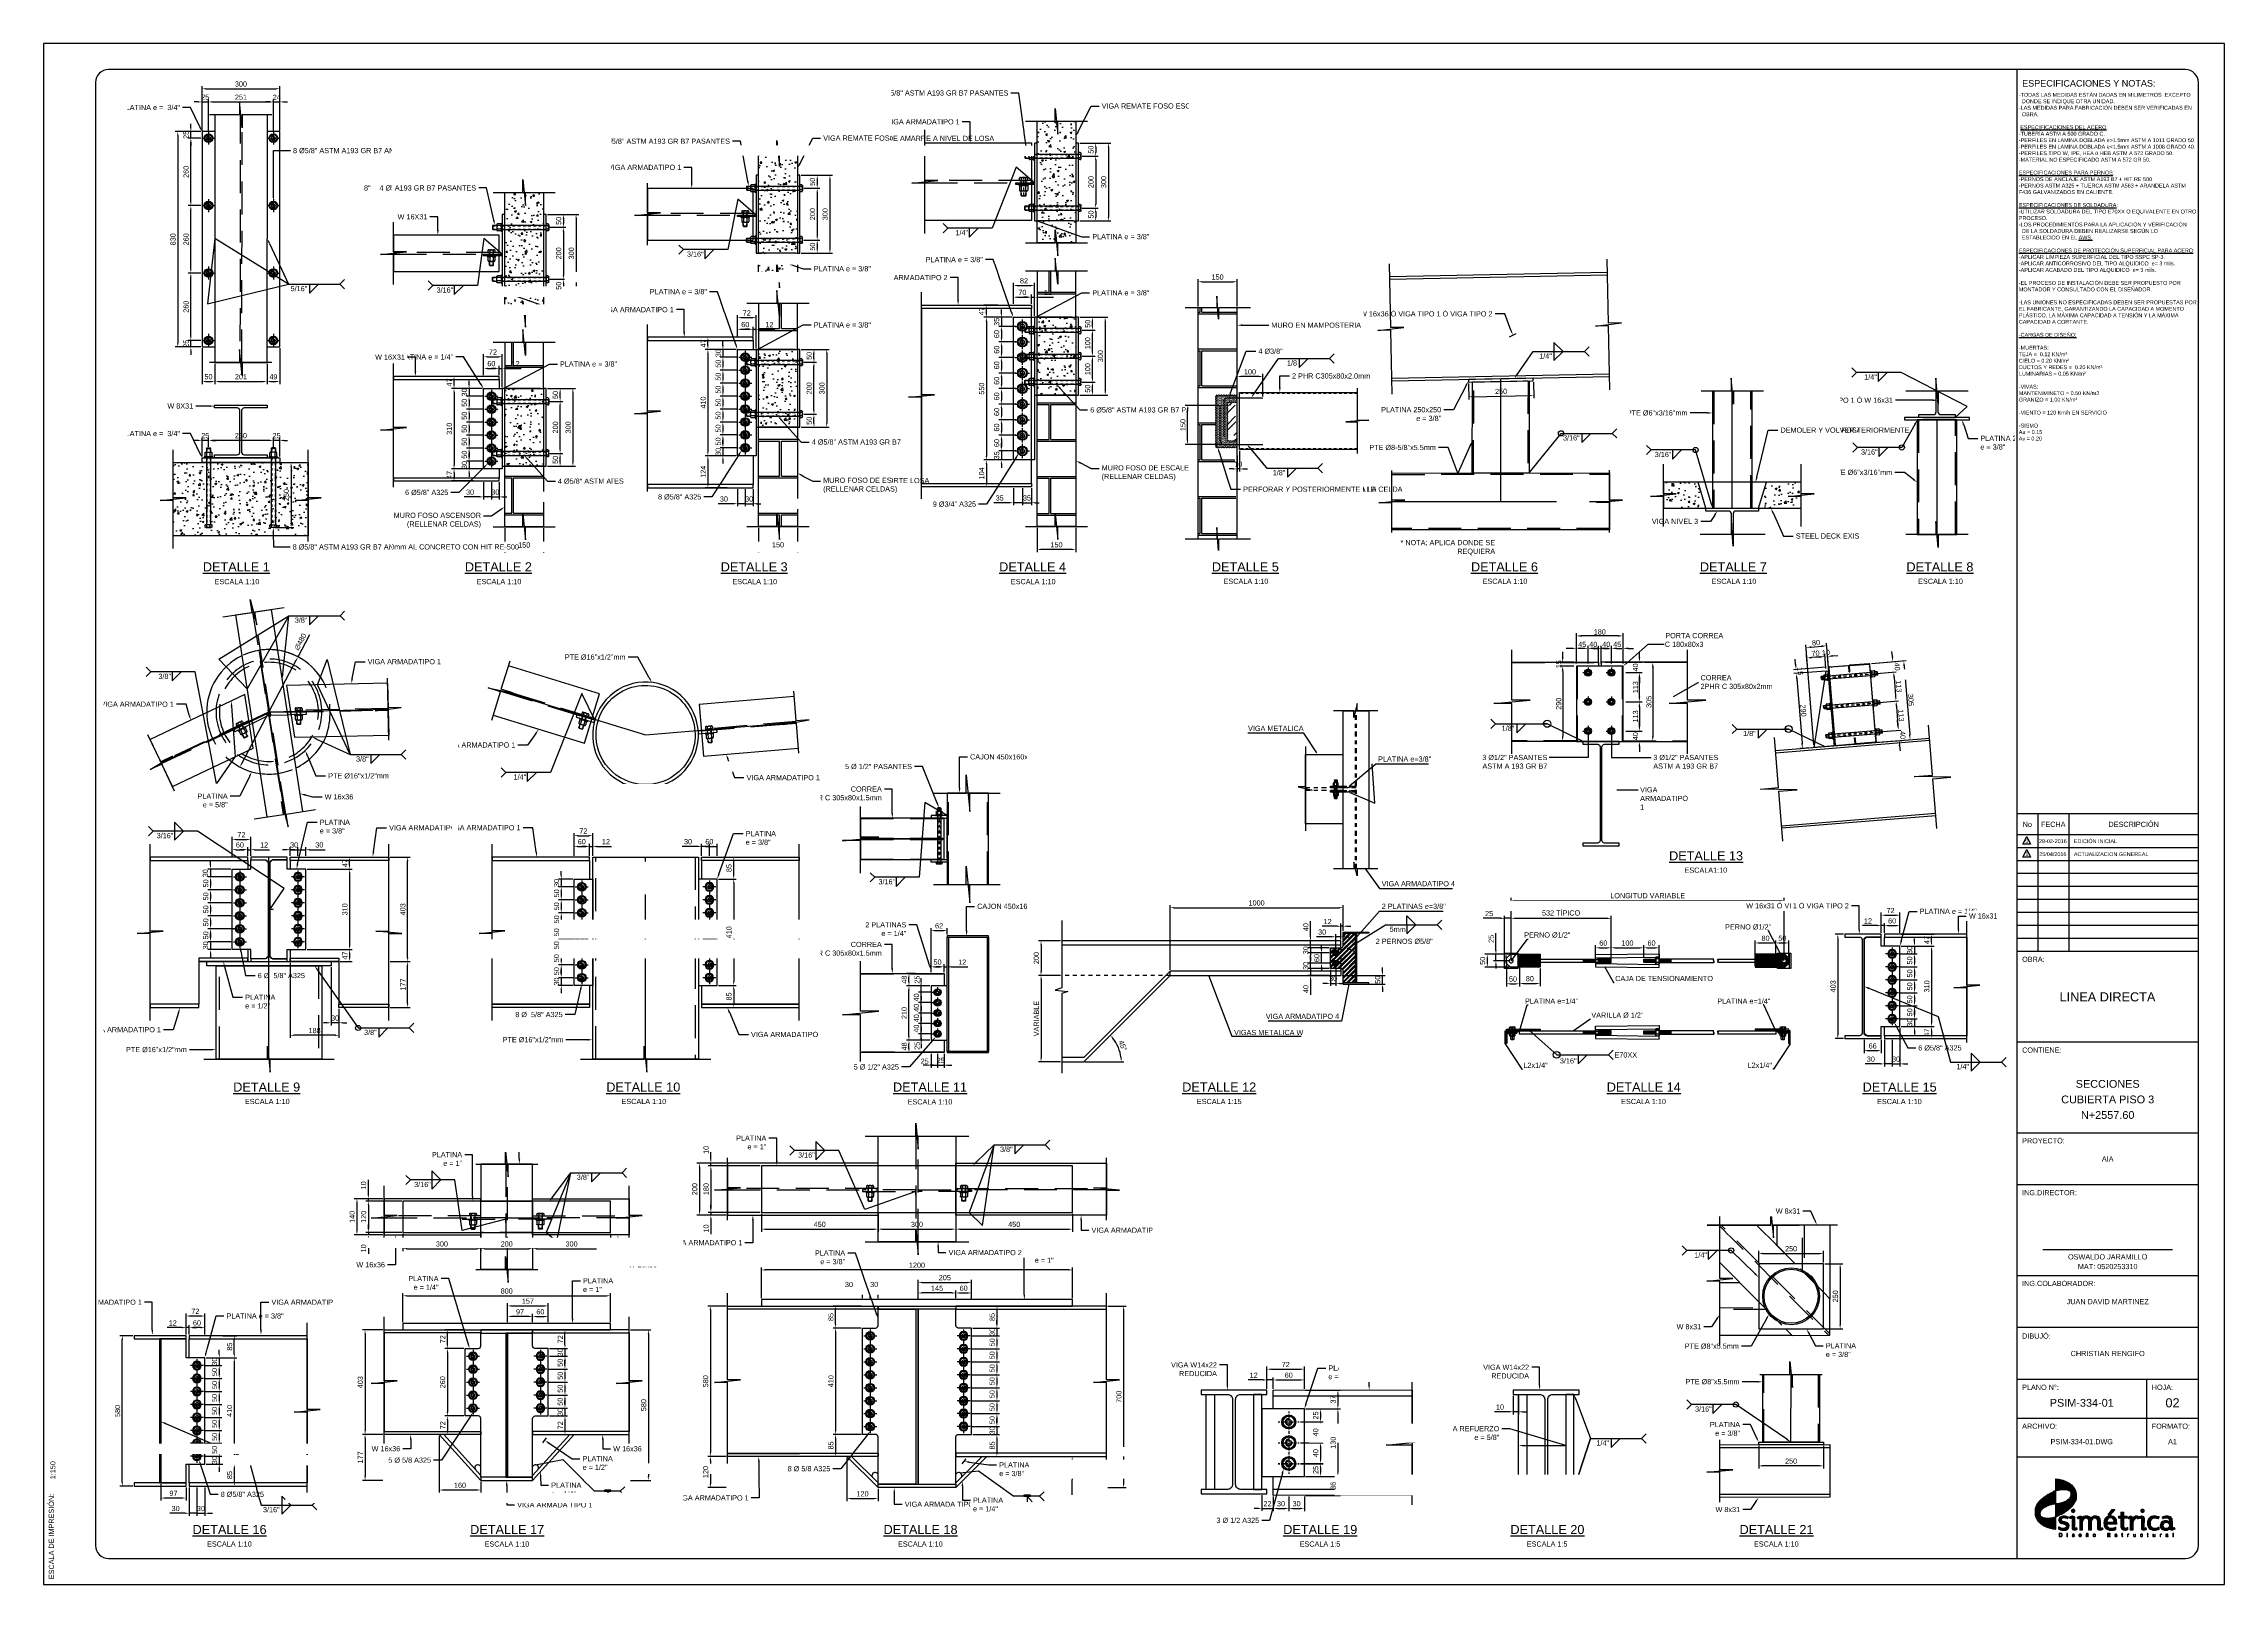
# Paper-space layout 'PSIM-334-01 HOJA 2' of a CAD drawing. Header units: millimetres. Extents: x 0 to 841, y 0 to 594.
# The model-space entities are those that its viewports show. They can reach past a viewport. Long polylines and large blocks are cut down to what shows.
import ezdxf
from ezdxf import colors
from ezdxf.entities.mleader import LeaderData, LeaderLine
from ezdxf.enums import TextEntityAlignment as Align
from ezdxf.math import Vec2, Vec3

# ---------------------------------------------------------------- set-up
doc = ezdxf.new("R2010")
doc.units = ezdxf.units.MM
doc.header["$LTSCALE"] = 0.1
doc.set_wipeout_variables(frame=1)
for name, pattern in [('CENTER', [2, 1.25, -0.25, 0.25, -0.25]), ('CENTERX2', [101.6, 63.5, -12.7, 12.7, -12.7]), ('HIDDEN', [0.375, 0.25, -0.125]), ('HIDDENX2', [19.05, 12.7, -6.35])]:
    doc.linetypes.add(name, pattern=pattern)
for name, color, linetype in [('EE-ACHURADOS', 9, 'Continuous'), ('EE-CENTROS', 8, 'CENTER'), ('EE-COTAS', 1, 'Continuous'), ('EE-L 2x1-4', 121, 'Continuous'), ('EE-LAMINA 1-4', 161, 'Continuous'), ('EE-OCULTAS', 8, 'HIDDEN'), ('EE-OCULTO', 252, 'HIDDEN'), ('EE-PERNO 1-2', 213, 'Continuous'), ('EE-PERNO 5-8', 51, 'Continuous'), ('EE-PHRC254x67x1.5mm', 190, 'Continuous'), ('EE-PLATINA 3-8', 191, 'Continuous'), ('EE-RIOSTRA 1-2', 51, 'Continuous'), ('EE-TEXTO 1', 4, 'Continuous'), ('EE-TEXTO 2', 2, 'Continuous'), ('EE-V ARMADA TIPO 3', 41, 'Continuous'), ('EE-V ARMADA TIPO 4', 223, 'Continuous'), ('EE-VARILLA 3-8', 200, 'Continuous'), ('F-5-ARCO', 2, 'Continuous'), ('SIM-2 PHR C 305x80x1.5mm', 44, 'Continuous'), ('SIM-ACHURADOS', 8, 'Continuous'), ('SIM-ARM 580x1-4x200x1-2', 44, 'Continuous'), ('SIM-ARM 700x3-8x300x1-2', 66, 'Continuous'), ('SIM-CONCRETO', 8, 'Continuous'), ('SIM-COTAS', 1, 'Continuous'), ('SIM-EJES', 8, 'CENTERX2'), ('SIM-MAMPOSTERIA', 150, 'Continuous'), ('SIM-OCULTA', 8, 'HIDDEN'), ('SIM-OCULTOS', 8, 'HIDDENX2'), ('SIM-PHR 355x110x25x3.0', 171, 'Continuous'), ('SIM-PLATINAS', 2, 'Continuous'), ('SIM-PORTACORREAS', 6, 'Continuous'), ('SIM-TUBO 16x1-2', 114, 'Continuous'), ('SIM-TUBO 365x160x3-16', 83, 'Continuous'), ('SIM-TUBO 6x3-16', 213, 'Continuous'), ('SIM-TUBO 8x5.5', 212, 'Continuous'), ('SIM-W16x31', 164, 'Continuous'), ('SIM-W8x31', 54, 'Continuous')]:
    doc.layers.add(name, color=color, linetype=linetype)
doc.layers.get('Defpoints').off()
doc.styles.add('ARIAL EE', font='arial.ttf')
doc.styles.get("Standard").update_dxf_attribs({"font": 'arial.ttf'})
doc.dimstyles.new('EE 1_STANDAR', dxfattribs={"dimtxt": 2, "dimasz": 1.5, "dimexe": 1, "dimexo": 0.5, "dimgap": 0.8, "dimtad": 1, "dimdec": 0, "dimdsep": 46, "dimtxsty": 'Standard', "dimcen": 0.09, "dimclrd": 256, "dimclre": 256, "dimclrt": 2, "dimadec": 0, "dimazin": 0, "dimtfac": 1, "dimtdec": 0, "dimtix": 1, "dimtmove": 0, "dimatfit": 2, "dimfxl": 1, "dimtolj": 1, "dimlwd": -1, "dimlwe": -1, "dimarcsym": 1})
doc.dimstyles.new('SIMETRICA MM', dxfattribs={"dimtxt": 2, "dimasz": 2, "dimexe": 1, "dimexo": 1, "dimgap": 0.5, "dimtad": 1, "dimdec": 0, "dimzin": 0, "dimdsep": 46, "dimtxsty": 'Standard', "dimcen": 0.5, "dimclrt": 2, "dimadec": 0, "dimazin": 0, "dimtfac": 1, "dimtdec": 0, "dimtofl": 0, "dimtmove": 0, "dimatfit": 3, "dimfxl": 1, "dimtolj": 1, "dimtzin": 0, "dimarcsym": 0})
pattern_1 = [(0, (0, -454.09), (142.24, 142.24), [277.8125, -6.6675]), (0, (-142.24, -447.42), (142.24, 142.24), [277.8125, -6.6675]), (90, (0, -454.09), (-142.24, 142.24), [-148.9075, 135.5725]), (90, (-6.67, -454.09), (-142.24, 142.24), [-148.9075, 135.5725])]
pattern_2 = [(45, (-258271.7106, -44859.4789), (-1.683798023, 1.683798023), [])]
pattern_3 = [(45, (-202303.136, 98086.284), (-2.24506403, 2.24506403), [])]
pattern_4 = [(45, (-202303.136, 98216.546), (-2.24506403, 2.24506403), [])]

# ---------------------------------------------------------------- blocks, each defined once
blk = doc.blocks.new('Logo Simetrica Autocad mm')
h = blk.add_hatch(color=30)
h.dxf.hatch_style = 1
h.paths.add_polyline_path([(10.2, 22.2), (9.5, 22), (9, 21.7), (8.6, 21.5), (8.1, 21.3), (7.7, 21.1), (7.3, 20.9), (7, 20.7), (6.5, 20.4), (6.1, 20.1), (5.7, 19.9), (5.3, 19.7), (4.9, 19.4), (4.3, 19), (3.9, 18.6), (3.4, 18.2), (3, 17.8), (2.6, 17.5), (2.2, 17), (1.8, 16.6), (1.5, 16.2), (1.3, 15.9), (1.1, 15.6), (0.9, 15.2), (0.7, 14.8), (0.6, 14.6), (0.6, 14.4), (0.5, 14.2), (0.4, 14), (0.5, 13.7), (0.6, 13.3), (0.7, 12.9), (0.8, 12.5), (0.9, 12.3), (1, 12), (1.2, 11.8), (1.3, 11.5), (1.4, 11.4), (1.6, 11.1), (1.7, 10.9), (1.9, 10.7), (2.1, 10.5), (2.3, 10.4), (2.5, 10.2), (2.7, 10.1), (2.8, 10), (2.9, 9.9), (2.8, 10.1), (2.8, 10.5), (2.7, 10.8), (2.7, 11.1), (2.7, 11.3), (2.7, 11.6), (2.8, 11.9), (2.9, 12.1), (2.9, 12.4), (3, 12.5), (3.1, 12.7), (3.2, 12.9), (3.4, 13), (3.4, 13.2), (3.6, 13.3), (3.7, 13.4), (3.8, 13.5), (4, 13.7), (4.1, 13.9), (4.3, 14), (4.5, 14.1), (4.8, 14.3), (5.1, 14.5), (5.3, 14.6), (5.7, 14.8), (5.9, 14.9), (6.1, 15), (6.6, 15.2), (6.9, 15.4), (7.4, 15.5), (7.8, 15.6), (8.2, 15.7), (8.6, 15.8), (9, 15.9), (9.3, 16), (9.6, 16), (9.8, 16), (10, 16.1), (10.2, 16.1)])
h = blk.add_hatch(color=42)
h.dxf.hatch_style = 1
h.paths.add_polyline_path([(17.5, 25.3), (17.1, 25.6), (16.6, 26), (16, 26.3), (15.6, 26.6), (15.1, 26.8), (14.4, 27.1), (13.6, 27.4), (12.8, 27.6), (11.7, 27.8), (10.2, 28), (10.2, 22.2), (10.3, 22.2), (10.6, 22.3), (11.2, 22.4), (11.7, 22.5), (12.2, 22.6), (12.9, 22.7), (13.8, 22.7), (14.5, 22.7), (15.1, 22.7), (15.7, 22.6), (16.1, 22.5), (16.5, 22.3), (16.8, 22.2), (17.2, 22), (17.6, 21.8), (17.9, 21.5), (18.2, 21.2), (18.5, 20.9), (18.8, 20.6), (19, 20.3), (19.2, 19.8), (19.4, 19.4), (19.6, 18.9), (19.7, 18.3), (19.9, 17.7), (20, 18.2), (20.1, 18.8), (20.1, 19.6), (20.1, 20.3), (20.1, 20.8), (19.9, 21.5), (19.8, 21.9), (19.6, 22.5), (19.4, 23.1), (19, 23.7), (18.5, 24.3), (18, 24.9)])
h = blk.add_hatch(color=44)
h.dxf.hatch_style = 1
h.paths.add_polyline_path([(17.7, 14.4), (18, 14.7), (18.3, 15), (18.5, 15.2), (18.6, 15.4), (18.8, 15.6), (18.9, 15.8), (19.1, 16.1), (19.3, 16.4), (19.4, 16.7), (19.6, 16.9), (19.7, 17.2), (19.8, 17.5), (19.8, 17.6), (19.9, 17.7), (19.7, 18.3), (19.6, 18.9), (19.4, 19.4), (19.2, 19.8), (19, 20.3), (18.8, 20.6), (18.5, 20.9), (18.2, 21.2), (17.9, 21.5), (17.6, 21.8), (17.4, 21.9), (17.4, 21.8), (17.5, 21.6), (17.5, 21.4), (17.6, 21.2), (17.6, 20.9), (17.6, 20.6), (17.6, 20.3), (17.6, 20.1), (17.5, 19.9), (17.4, 19.6), (17.3, 19.4), (17.2, 19.1), (17, 18.8), (16.9, 18.7), (16.6, 18.4), (16.3, 18.2), (16.1, 18), (15.7, 17.7), (15.4, 17.5), (15, 17.3), (14.6, 17.1), (14.2, 16.9), (13.7, 16.8), (13.1, 16.6), (12.5, 16.5), (11.9, 16.3), (11.3, 16.2), (10.7, 16.1), (10.2, 16.1), (10.2, 9.7), (10.5, 9.8), (10.7, 9.9), (10.9, 10), (11.3, 10.2), (11.6, 10.3), (11.9, 10.5), (12.2, 10.6), (12.5, 10.8), (12.9, 11), (13.4, 11.3), (13.8, 11.5), (14.2, 11.7), (14.5, 11.9), (14.8, 12.1), (15.1, 12.3), (15.4, 12.5), (15.7, 12.8), (16, 12.9), (16.3, 13.2), (16.7, 13.5), (17, 13.7), (17.2, 13.9), (17.5, 14.2)])
h = blk.add_hatch(color=32)
h.dxf.hatch_style = 1
h.paths.add_polyline_path([(10.2, 9.7), (10, 9.6), (9.7, 9.6), (9.4, 9.5), (9, 9.4), (8.6, 9.3), (8.1, 9.2), (7.7, 9.2), (7.1, 9.1), (6.5, 9.1), (5.9, 9.1), (5.4, 9.1), (5.1, 9.2), (4.8, 9.2), (4.5, 9.3), (4.2, 9.4), (3.8, 9.5), (3.4, 9.7), (3.2, 9.8), (2.9, 9.9), (2.8, 10), (2.7, 10.1), (2.5, 10.2), (2.3, 10.4), (2.1, 10.5), (1.9, 10.7), (1.7, 10.9), (1.6, 11.1), (1.4, 11.4), (1.3, 11.5), (1.2, 11.8), (1, 12), (0.9, 12.3), (0.8, 12.5), (0.7, 12.9), (0.6, 13.3), (0.5, 13.7), (0.4, 14), (0.3, 13.6), (0.3, 13.2), (0.2, 12.8), (0.2, 12.5), (0.2, 12.2), (0.2, 11.9), (0.2, 11.6), (0.2, 11.2), (0.2, 10.9), (0.3, 10.4), (0.4, 10), (0.6, 9.7), (0.7, 9.3), (0.9, 8.9), (1, 8.6), (1.2, 8.3), (1.6, 7.8), (1.8, 7.5), (2, 7.3), (2.3, 7), (2.7, 6.6), (3, 6.3), (3.4, 6.1), (3.7, 5.9), (3.9, 5.7), (4.2, 5.6), (4.5, 5.4), (4.9, 5.2), (5.2, 5), (5.5, 4.9), (5.9, 4.7), (6.3, 4.6), (6.7, 4.5), (7.1, 4.4), (7.5, 4.3), (7.9, 4.2), (8.3, 4.1), (8.7, 4), (9.1, 3.9), (9.6, 3.9), (10, 3.8), (10.2, 3.8)])
at = {"true_color": 0x434142}
h = blk.add_hatch(color=250, dxfattribs=at)
h.dxf.hatch_style = 2
edge = h.paths.add_edge_path()
edge.add_spline(control_points=[(18, 9), (18, 9), (18, 9), (18, 9.1), (17.9, 9.1), (17.8, 9.1), (17.8, 9.1), (17.7, 9.1), (17.6, 9), (17.5, 9), (17.5, 8.9), (17.4, 8.9), (17.4, 8.9), (17.3, 8.9), (17.3, 8.9), (17.2, 8.9), (17.2, 8.9), (17.2, 8.9), (17.2, 8.9), (16.9, 9.4), (16.9, 9.4), (16.9, 9.5), (16.9, 9.6), (16.9, 9.6), (17.1, 9.8), (17.4, 9.9), (17.6, 10), (17.8, 10.1), (18.1, 10.2), (18.3, 10.2), (18.7, 10.2), (19, 10), (19.1, 9.8), (19.3, 9.6), (19.4, 9.3), (19.4, 8.9), (19.4, 8.9), (19.4, 8.9), (19.4, 8.9), (19.4, 8.9), (19.4, 4.7), (19.4, 4.7), (19.4, 4.5), (19.4, 4.4), (19.5, 4.3), (19.5, 4.3), (19.5, 4.3), (19.6, 4.3), (19.7, 4.3), (19.8, 4.3), (19.9, 4.3), (20, 4.4), (20, 4.4), (20.1, 4.5), (20.2, 4.5), (20.2, 4.5), (20.3, 4.4), (20.3, 4.4), (20.6, 3.9), (20.6, 3.9), (20.6, 3.9), (20.5, 3.7), (20.5, 3.7), (20.3, 3.6), (20.1, 3.4), (19.9, 3.3), (19.7, 3.2), (19.4, 3.2), (19.2, 3.2), (18.8, 3.2), (18.5, 3.3), (18.3, 3.5), (18.2, 3.8), (18.1, 4.1), (18.1, 4.6), (18.1, 4.6), (18.1, 4.6), (18.1, 4.6), (18.1, 4.6), (18.1, 8.7), (18.1, 8.7), (18.1, 8.8), (18.1, 8.9), (18, 9)], knot_values=[0, 0, 0, 0, 0.0001, 0.0002, 1, 1, 1, 2, 2, 2, 3, 3, 3, 4, 4, 4, 5, 5, 5, 6, 6, 6, 7, 7, 7, 8, 8, 8, 9, 9, 9, 10, 10, 10, 11, 11, 11, 12, 12, 12, 13, 13, 13, 14, 14, 14, 15, 15, 15, 16, 16, 16, 17, 17, 17, 18, 18, 18, 19, 19, 19, 20, 20, 20, 21, 21, 21, 22, 22, 22, 23, 23, 23, 24, 24, 24, 25, 25, 25, 26, 26, 26, 27, 27, 27, 27], degree=3, periodic=0)
edge = h.paths.add_edge_path()
edge.add_spline(control_points=[(17.9, 13.2), (17.9, 13.2), (17.9, 13.2), (18.1, 13.4), (18.3, 13.5), (18.6, 13.5), (18.8, 13.5), (19, 13.4), (19.2, 13.2), (19.3, 13), (19.4, 12.8), (19.4, 12.6), (19.4, 12.3), (19.3, 12.1), (19.2, 11.9), (19, 11.8), (18.8, 11.7), (18.6, 11.7), (18.3, 11.7), (18.1, 11.8), (17.9, 11.9), (17.8, 12.1), (17.7, 12.3), (17.7, 12.6), (17.7, 12.8), (17.8, 13), (17.9, 13.2)], knot_values=[0, 0, 0, 0, 0.0001, 0.0002, 1, 1, 1, 2, 2, 2, 3, 3, 3, 4, 4, 4, 5, 5, 5, 6, 6, 6, 7, 7, 7, 8, 8, 8, 8], degree=3, periodic=0)
h = blk.add_hatch(color=250, dxfattribs=at)
h.dxf.hatch_style = 2
edge = h.paths.add_edge_path()
edge.add_spline(control_points=[(38.1, 4.4), (38.1, 4.4), (38.1, 4.4), (38.4, 4.5), (38.7, 4.6), (38.9, 4.7), (39, 4.7), (39, 4.7), (39, 4.7), (39.1, 4.7), (39.1, 4.6), (39.1, 4.6), (39.1, 4.6), (39.1, 3.7), (39.1, 3.7), (39.1, 3.6), (39.1, 3.6), (39, 3.6), (38.8, 3.4), (38.5, 3.3), (38.2, 3.2), (37.8, 3.1), (37.4, 3.1), (36.8, 3.1), (36.2, 3.1), (35.7, 3.2), (35.3, 3.4), (34.9, 3.6), (34.5, 3.8), (34.3, 4.1), (34, 4.5), (33.8, 4.8), (33.6, 5.3), (33.5, 5.7), (33.4, 6.2), (33.4, 6.7), (33.4, 7.2), (33.5, 7.7), (33.6, 8.1), (33.8, 8.5), (34, 8.9), (34.3, 9.2), (34.6, 9.5), (34.9, 9.8), (35.3, 10), (35.7, 10.1), (36.1, 10.2), (36.6, 10.2), (37.6, 10.2), (38.3, 9.9), (38.9, 9.3), (39.4, 8.7), (39.6, 7.9), (39.6, 6.7), (39.6, 6.7), (39.6, 6.3), (39.6, 6.3), (39.6, 6.2), (39.6, 6.1), (39.5, 6.1), (39.5, 6.1), (34.9, 6.1), (34.9, 6.1), (34.9, 5.9), (34.9, 5.7), (35, 5.5), (35.1, 5.2), (35.3, 5), (35.4, 4.8), (35.6, 4.7), (35.8, 4.5), (36, 4.4), (36.3, 4.3), (36.6, 4.2), (36.9, 4.2), (37.4, 4.2), (37.7, 4.3), (38.1, 4.4)], knot_values=[0, 0, 0, 0, 0.0001, 0.0002, 1, 1, 1, 2, 2, 2, 3, 3, 3, 4, 4, 4, 5, 5, 5, 6, 6, 6, 7, 7, 7, 8, 8, 8, 9, 9, 9, 10, 10, 10, 11, 11, 11, 12, 12, 12, 13, 13, 13, 14, 14, 14, 15, 15, 15, 16, 16, 16, 17, 17, 17, 18, 18, 18, 19, 19, 19, 20, 20, 20, 21, 21, 21, 22, 22, 22, 23, 23, 23, 24, 24, 24, 25, 25, 25, 25], degree=3, periodic=0)
edge = h.paths.add_edge_path()
edge.add_spline(control_points=[(35.4, 8.6), (35.4, 8.6), (35.4, 8.6), (35.1, 8.3), (35, 7.8), (34.9, 7.2), (34.9, 7.2), (38.2, 7.2), (38.2, 7.2), (38.2, 7.8), (38, 8.3), (37.8, 8.6), (37.5, 9), (37.1, 9.2), (36.6, 9.2), (36.1, 9.2), (35.7, 9), (35.4, 8.6)], knot_values=[0, 0, 0, 0, 0.0001, 0.0002, 1, 1, 1, 2, 2, 2, 3, 3, 3, 4, 4, 4, 5, 5, 5, 5], degree=3, periodic=0)
edge = h.paths.add_edge_path()
edge.add_spline(control_points=[(36.5, 10.5), (36.5, 10.5), (36.5, 10.5), (36.5, 10.5), (35.5, 10.5), (35.5, 10.5), (35.5, 10.5), (35.4, 10.6), (35.4, 10.6), (35.4, 10.7), (35.4, 10.7), (35.4, 10.8), (35.4, 10.8), (37.3, 13.3), (37.3, 13.3), (37.4, 13.3), (37.4, 13.3), (37.4, 13.3), (37.4, 13.3), (38.5, 13.3), (38.5, 13.3), (38.6, 13.3), (38.6, 13.3), (38.7, 13.3), (38.7, 13.2), (38.7, 13.2), (38.6, 13.1), (38.6, 13.1), (36.6, 10.6), (36.6, 10.6), (36.6, 10.6), (36.6, 10.6), (36.6, 10.5), (36.5, 10.5), (36.5, 10.5), (36.5, 10.5)], knot_values=[0, 0, 0, 0, 0.0001, 0.0002, 1, 1, 1, 2, 2, 2, 3, 3, 3, 4, 4, 4, 5, 5, 5, 6, 6, 6, 7, 7, 7, 8, 8, 8, 9, 9, 9, 10, 10, 10, 11, 11, 11, 11], degree=3, periodic=0)
h = blk.add_hatch(color=250, dxfattribs=at)
h.dxf.hatch_style = 2
edge = h.paths.add_edge_path()
edge.add_spline(control_points=[(40.6, 10.1), (40.6, 10.1), (40.6, 10.1), (40.6, 10.1), (41.6, 10.1), (41.6, 10.1), (41.6, 10.1), (41.6, 11.9), (41.6, 11.9), (41.6, 11.9), (41.7, 12), (41.8, 12), (41.8, 12), (42.8, 12), (42.8, 12), (42.9, 12), (43, 11.9), (43, 11.9), (43, 11.9), (43, 10.1), (43, 10.1), (43, 10.1), (44.6, 10.1), (44.6, 10.1), (44.7, 10.1), (44.7, 10.1), (44.7, 10), (44.7, 10), (44.7, 9.2), (44.7, 9.2), (44.7, 9.1), (44.7, 9.1), (44.6, 9.1), (44.6, 9.1), (43, 9.1), (43, 9.1), (43, 9.1), (43, 5.3), (43, 5.3), (43, 4.9), (43, 4.6), (43.1, 4.5), (43.2, 4.4), (43.4, 4.3), (43.7, 4.3), (43.9, 4.3), (44.1, 4.3), (44.3, 4.4), (44.5, 4.5), (44.7, 4.5), (44.8, 4.6), (44.8, 4.6), (44.9, 4.6), (44.9, 4.6), (45, 4.6), (45, 4.5), (45, 4.5), (45, 4.5), (45, 3.7), (45, 3.7), (45, 3.7), (44.9, 3.5), (44.9, 3.5), (44.9, 3.5), (44.8, 3.5), (44.7, 3.4), (44.6, 3.4), (44.5, 3.4), (44.3, 3.3), (44.2, 3.3), (44.1, 3.2), (43.9, 3.2), (43.8, 3.2), (43.6, 3.2), (43.5, 3.2), (42.9, 3.2), (42.4, 3.3), (42.1, 3.6), (41.8, 3.9), (41.6, 4.4), (41.6, 5.1), (41.6, 5.1), (41.6, 9.1), (41.6, 9.1), (41.6, 9.1), (40.6, 9.1), (40.6, 9.1), (40.5, 9.1), (40.4, 9.1), (40.4, 9.2), (40.4, 9.2), (40.4, 10), (40.4, 10), (40.4, 10.1), (40.5, 10.1), (40.6, 10.1)], knot_values=[0, 0, 0, 0, 0.0001, 0.0002, 1, 1, 1, 2, 2, 2, 3, 3, 3, 4, 4, 4, 5, 5, 5, 6, 6, 6, 7, 7, 7, 8, 8, 8, 9, 9, 9, 10, 10, 10, 11, 11, 11, 12, 12, 12, 13, 13, 13, 14, 14, 14, 15, 15, 15, 16, 16, 16, 17, 17, 17, 18, 18, 18, 19, 19, 19, 20, 20, 20, 21, 21, 21, 22, 22, 22, 23, 23, 23, 24, 24, 24, 25, 25, 25, 26, 26, 26, 27, 27, 27, 28, 28, 28, 29, 29, 29, 30, 30, 30, 31, 31, 31, 31], degree=3, periodic=0)
h = blk.add_hatch(color=250, dxfattribs=at)
h.dxf.hatch_style = 2
edge = h.paths.add_edge_path()
edge.add_spline(control_points=[(51.5, 9), (51.5, 9), (51.5, 9), (51.4, 9.1), (51.4, 9.1), (51.3, 9.1), (51.2, 9.1), (51.1, 9.1), (51.1, 9), (51, 9), (50.9, 8.9), (50.8, 8.9), (50.8, 8.9), (50.8, 8.9), (50.7, 8.9), (50.7, 8.9), (50.7, 8.9), (50.6, 8.9), (50.6, 8.9), (50.4, 9.4), (50.4, 9.4), (50.3, 9.5), (50.3, 9.6), (50.4, 9.6), (50.6, 9.8), (50.8, 9.9), (51.1, 10), (51.3, 10.1), (51.5, 10.2), (51.7, 10.2), (52.1, 10.2), (52.4, 10), (52.6, 9.8), (52.8, 9.6), (52.9, 9.3), (52.9, 8.9), (52.9, 8.9), (52.9, 8.9), (52.9, 8.9), (52.9, 8.9), (52.8, 4.7), (52.8, 4.7), (52.8, 4.5), (52.9, 4.4), (52.9, 4.3), (52.9, 4.3), (53, 4.3), (53.1, 4.3), (53.2, 4.3), (53.2, 4.3), (53.3, 4.3), (53.4, 4.4), (53.5, 4.4), (53.5, 4.5), (53.6, 4.5), (53.7, 4.5), (53.7, 4.4), (53.7, 4.4), (54, 3.9), (54, 3.9), (54, 3.9), (54, 3.7), (54, 3.7), (53.8, 3.6), (53.6, 3.4), (53.3, 3.3), (53.1, 3.2), (52.9, 3.2), (52.7, 3.2), (52.2, 3.2), (51.9, 3.3), (51.8, 3.5), (51.6, 3.8), (51.5, 4.1), (51.5, 4.6), (51.5, 4.6), (51.5, 4.6), (51.5, 4.6), (51.5, 4.6), (51.5, 8.7), (51.5, 8.7), (51.5, 8.8), (51.5, 8.9), (51.5, 9)], knot_values=[0, 0, 0, 0, 0.0001, 0.0002, 1, 1, 1, 2, 2, 2, 3, 3, 3, 4, 4, 4, 5, 5, 5, 6, 6, 6, 7, 7, 7, 8, 8, 8, 9, 9, 9, 10, 10, 10, 11, 11, 11, 12, 12, 12, 13, 13, 13, 14, 14, 14, 15, 15, 15, 16, 16, 16, 17, 17, 17, 18, 18, 18, 19, 19, 19, 20, 20, 20, 21, 21, 21, 22, 22, 22, 23, 23, 23, 24, 24, 24, 25, 25, 25, 26, 26, 26, 27, 27, 27, 27], degree=3, periodic=0)
edge = h.paths.add_edge_path()
edge.add_spline(control_points=[(51.4, 13.2), (51.4, 13.2), (51.4, 13.2), (51.6, 13.4), (51.8, 13.5), (52, 13.5), (52.3, 13.5), (52.5, 13.4), (52.6, 13.2), (52.8, 13), (52.9, 12.8), (52.9, 12.6), (52.9, 12.3), (52.8, 12.1), (52.6, 11.9), (52.5, 11.8), (52.3, 11.7), (52, 11.7), (51.8, 11.7), (51.5, 11.8), (51.4, 11.9), (51.2, 12.1), (51.1, 12.3), (51.1, 12.6), (51.1, 12.8), (51.2, 13), (51.4, 13.2)], knot_values=[0, 0, 0, 0, 0.0001, 0.0002, 1, 1, 1, 2, 2, 2, 3, 3, 3, 4, 4, 4, 5, 5, 5, 6, 6, 6, 7, 7, 7, 8, 8, 8, 8], degree=3, periodic=0)
h = blk.add_hatch(color=250, dxfattribs=at)
h.dxf.hatch_style = 2
edge = h.paths.add_edge_path()
edge.add_spline(control_points=[(13.2, 10.1), (13.2, 10.1), (13.2, 10.1), (13.5, 10.2), (13.8, 10.2), (14.2, 10.2), (14.5, 10.2), (14.8, 10.2), (15.2, 10.1), (15.6, 10), (15.9, 9.9), (16.3, 9.7), (16.4, 9.6), (16.4, 9.6), (16.4, 9.5), (16.4, 9.5), (16.1, 8.8), (16.1, 8.8), (16, 8.8), (16, 8.7), (16, 8.7), (15.9, 8.7), (15.9, 8.7), (15.8, 8.8), (15.8, 8.8), (15.8, 8.8), (15.8, 8.8), (15.8, 8.8), (15.8, 8.8), (15.8, 8.8), (15.7, 8.8), (15.5, 8.9), (15.2, 9), (14.9, 9.1), (14.6, 9.2), (14.2, 9.2), (13.8, 9.2), (13.4, 9.1), (13.2, 8.9), (13, 8.8), (12.9, 8.6), (12.9, 8.3), (12.9, 8.1), (13.1, 7.9), (13.3, 7.7), (13.6, 7.6), (14, 7.5), (14.4, 7.4), (14.8, 7.3), (15.1, 7.2), (15.3, 7.1), (15.6, 7), (15.8, 6.8), (16, 6.7), (16.2, 6.5), (16.4, 6.3), (16.5, 6.1), (16.6, 5.9), (16.6, 5.6), (16.6, 5.3), (16.6, 4.9), (16.5, 4.6), (16.4, 4.3), (16.2, 4), (16, 3.8), (15.8, 3.6), (15.6, 3.4), (15.3, 3.3), (15, 3.2), (14.7, 3.1), (14.4, 3.1), (14, 3.1), (13.4, 3.1), (12.9, 3.2), (12.5, 3.3), (12.1, 3.5), (11.8, 3.6), (11.6, 3.7), (11.6, 3.7), (11.6, 3.7), (11.6, 3.7), (11.6, 3.8), (11.6, 3.8), (11.6, 3.8), (11.6, 3.8), (11.6, 4.8), (11.6, 4.8), (11.6, 4.8), (11.6, 4.9), (11.6, 4.9), (11.7, 4.9), (11.7, 4.9), (11.8, 4.9), (12, 4.7), (12.3, 4.6), (12.7, 4.4), (13, 4.3), (13.5, 4.2), (13.9, 4.2), (14.1, 4.2), (14.3, 4.2), (14.4, 4.3), (14.6, 4.3), (14.7, 4.4), (14.9, 4.4), (15, 4.5), (15.1, 4.6), (15.2, 4.7), (15.2, 4.8), (15.3, 5), (15.3, 5.2), (15.3, 5.5), (15.2, 5.7), (14.9, 5.8), (14.7, 5.9), (14.3, 6.1), (13.9, 6.2), (13.6, 6.3), (13.3, 6.3), (13, 6.4), (12.8, 6.5), (12.5, 6.6), (12.3, 6.8), (12.1, 6.9), (11.9, 7.1), (11.8, 7.4), (11.7, 7.6), (11.6, 7.8), (11.6, 8.2), (11.6, 8.5), (11.7, 8.8), (11.8, 9.1), (12, 9.3), (12.1, 9.5), (12.4, 9.7), (12.6, 9.9), (12.9, 10), (13.2, 10.1)], knot_values=[0, 0, 0, 0, 0.0001, 0.0002, 1, 1, 1, 2, 2, 2, 3, 3, 3, 4, 4, 4, 5, 5, 5, 6, 6, 6, 7, 7, 7, 8, 8, 8, 9, 9, 9, 10, 10, 10, 11, 11, 11, 12, 12, 12, 13, 13, 13, 14, 14, 14, 15, 15, 15, 16, 16, 16, 17, 17, 17, 18, 18, 18, 19, 19, 19, 20, 20, 20, 21, 21, 21, 22, 22, 22, 23, 23, 23, 24, 24, 24, 25, 25, 25, 26, 26, 26, 27, 27, 27, 28, 28, 28, 29, 29, 29, 30, 30, 30, 31, 31, 31, 32, 32, 32, 33, 33, 33, 34, 34, 34, 35, 35, 35, 36, 36, 36, 37, 37, 37, 38, 38, 38, 39, 39, 39, 40, 40, 40, 41, 41, 41, 42, 42, 42, 43, 43, 43, 44, 44, 44, 45, 45, 45, 45], degree=3, periodic=0)
at = {"true_color": 0xd58500}
h = blk.add_hatch(color=42, dxfattribs=at)
h.dxf.hatch_style = 2
edge = h.paths.add_edge_path()
edge.add_spline(control_points=[(12.9, 1.8), (12.9, 1.8), (12.9, 1.8), (13, 1.8), (13, 1.7), (13.1, 1.7), (13.2, 1.6), (13.2, 1.5), (13.3, 1.4), (13.3, 1.3), (13.3, 1.2), (13.3, 1), (13.3, 1), (13.3, 0.8), (13.3, 0.7), (13.3, 0.6), (13.2, 0.5), (13.2, 0.4), (13.1, 0.4), (13, 0.3), (12.9, 0.2), (12.8, 0.2), (12.7, 0.1), (12.6, 0.1), (12.6, 0.1), (11.8, 0.1), (11.8, 0.1), (11.8, 0.1), (11.8, 1.9), (11.8, 1.9), (11.8, 1.9), (12.6, 1.9), (12.6, 1.9), (12.7, 1.9), (12.8, 1.9), (12.9, 1.8)], knot_values=[0, 0, 0, 0, 0.0001, 0.0002, 1, 1, 1, 2, 2, 2, 3, 3, 3, 4, 4, 4, 5, 5, 5, 6, 6, 6, 7, 7, 7, 8, 8, 8, 9, 9, 9, 10, 10, 10, 11, 11, 11, 11], degree=3, periodic=0)
edge = h.paths.add_edge_path()
edge.add_spline(control_points=[(12.5, 0.3), (12.5, 0.3), (12.5, 0.3), (12.7, 0.3), (12.8, 0.4), (12.9, 0.5), (13, 0.6), (13.1, 0.8), (13.1, 1), (13.1, 1.3), (13, 1.4), (12.9, 1.5), (12.8, 1.7), (12.7, 1.7), (12.5, 1.7), (12.5, 1.7), (12.1, 1.7), (12.1, 1.7), (12.1, 1.7), (12.1, 0.3), (12.1, 0.3), (12.1, 0.3), (12.5, 0.3), (12.5, 0.3)], knot_values=[0, 0, 0, 0, 0.0001, 0.0002, 1, 1, 1, 2, 2, 2, 3, 3, 3, 4, 4, 4, 5, 5, 5, 6, 6, 6, 7, 7, 7, 7], degree=3, periodic=0)
h = blk.add_hatch(color=42, dxfattribs=at)
h.dxf.hatch_style = 2
h.paths.add_polyline_path([(15.6, 1.7), (15.6, 1.9), (15.8, 1.9), (15.8, 1.7)])
h.paths.add_polyline_path([(15.8, 0.1), (15.6, 0.1), (15.6, 1.4), (15.8, 1.4)])
h = blk.add_hatch(color=42, dxfattribs=at)
h.dxf.hatch_style = 2
edge = h.paths.add_edge_path()
edge.add_spline(control_points=[(18.4, 0.4), (18.4, 0.4), (18.4, 0.4), (18.4, 0.4), (18.4, 0.3), (18.5, 0.3), (18.5, 0.3), (18.6, 0.3), (18.7, 0.3), (18.7, 0.3), (18.8, 0.3), (18.8, 0.3), (18.8, 0.3), (18.9, 0.3), (18.9, 0.3), (18.9, 0.4), (18.9, 0.4), (18.9, 0.4), (19, 0.4), (19, 0.5), (19, 0.5), (19, 0.5), (18.9, 0.6), (18.9, 0.6), (18.9, 0.6), (18.8, 0.7), (18.7, 0.7), (18.7, 0.7), (18.5, 0.7), (18.5, 0.7), (18.4, 0.8), (18.3, 0.8), (18.2, 0.8), (18.2, 0.9), (18.2, 1), (18.2, 1.1), (18.2, 1.1), (18.2, 1.2), (18.2, 1.2), (18.2, 1.3), (18.3, 1.3), (18.3, 1.4), (18.4, 1.4), (18.4, 1.4), (18.5, 1.4), (18.5, 1.5), (18.6, 1.5), (18.7, 1.5), (18.8, 1.5), (18.9, 1.4), (18.9, 1.4), (19, 1.4), (19, 1.3), (19.1, 1.3), (19.1, 1.2), (19.1, 1.2), (19.1, 1.2), (19.1, 1.1), (19.1, 1.1), (19.1, 1.1), (19.1, 1.1), (18.9, 1.1), (18.9, 1.1), (18.9, 1.1), (18.9, 1.1), (18.9, 1.1), (18.9, 1.2), (18.9, 1.2), (18.9, 1.2), (18.9, 1.2), (18.8, 1.2), (18.8, 1.3), (18.8, 1.3), (18.7, 1.3), (18.6, 1.3), (18.6, 1.3), (18.6, 1.3), (18.6, 1.3), (18.5, 1.3), (18.5, 1.3), (18.5, 1.2), (18.4, 1.2), (18.4, 1.2), (18.4, 1.2), (18.4, 1.2), (18.4, 1.1), (18.4, 1.1), (18.4, 1.1), (18.4, 1), (18.4, 1), (18.4, 1), (18.4, 1), (18.4, 1), (18.4, 1), (18.5, 1), (18.5, 1), (18.5, 0.9), (18.6, 0.9), (18.6, 0.9), (18.6, 0.9), (18.8, 0.9), (18.8, 0.9), (19, 0.8), (19.1, 0.8), (19.1, 0.7), (19.2, 0.7), (19.2, 0.6), (19.2, 0.5), (19.2, 0.5), (19.2, 0.4), (19.1, 0.3), (19.1, 0.3), (19.1, 0.3), (19, 0.2), (19, 0.2), (18.9, 0.2), (18.9, 0.1), (18.8, 0.1), (18.7, 0.1), (18.7, 0.1), (18.6, 0.1), (18.5, 0.1), (18.5, 0.1), (18.4, 0.1), (18.3, 0.2), (18.3, 0.2), (18.3, 0.2), (18.2, 0.2), (18.2, 0.3), (18.2, 0.3), (18.2, 0.3), (18.2, 0.4), (18.1, 0.4), (18.1, 0.4), (18.1, 0.5), (18.1, 0.5), (18.1, 0.5), (18.1, 0.6), (18.1, 0.6), (18.3, 0.6), (18.3, 0.6), (18.3, 0.5), (18.3, 0.5), (18.3, 0.5), (18.4, 0.4), (18.4, 0.4), (18.4, 0.4)], knot_values=[0, 0, 0, 0, 0.0001, 0.0002, 1, 1, 1, 2, 2, 2, 3, 3, 3, 4, 4, 4, 5, 5, 5, 6, 6, 6, 7, 7, 7, 8, 8, 8, 9, 9, 9, 10, 10, 10, 11, 11, 11, 12, 12, 12, 13, 13, 13, 14, 14, 14, 15, 15, 15, 16, 16, 16, 17, 17, 17, 18, 18, 18, 19, 19, 19, 20, 20, 20, 21, 21, 21, 22, 22, 22, 23, 23, 23, 24, 24, 24, 25, 25, 25, 26, 26, 26, 27, 27, 27, 28, 28, 28, 29, 29, 29, 30, 30, 30, 31, 31, 31, 32, 32, 32, 33, 33, 33, 34, 34, 34, 35, 35, 35, 36, 36, 36, 37, 37, 37, 38, 38, 38, 39, 39, 39, 40, 40, 40, 41, 41, 41, 42, 42, 42, 43, 43, 43, 44, 44, 44, 45, 45, 45, 46, 46, 46, 47, 47, 47, 48, 48, 48, 48], degree=3, periodic=0)
at = {"true_color": 0x434142}
h = blk.add_hatch(color=250, dxfattribs=at)
h.dxf.hatch_style = 2
edge = h.paths.add_edge_path()
edge.add_spline(control_points=[(20.6, 9.5), (20.6, 9.5), (20.6, 9.5), (20.8, 9.7), (21, 9.8), (21.2, 9.9), (21.5, 10), (21.7, 10.1), (21.9, 10.1), (22.3, 10.1), (22.5, 10), (22.7, 9.9), (22.8, 9.7), (22.9, 9.5), (23, 9.3), (23.2, 9.6), (23.4, 9.8), (23.8, 10), (24.1, 10.1), (24.5, 10.2), (24.9, 10.2), (25.5, 10.2), (26, 10.1), (26.3, 9.9), (26.7, 9.7), (26.9, 9.4), (27.1, 9.1), (27.3, 9.4), (27.6, 9.7), (28, 9.9), (28.3, 10.1), (28.7, 10.2), (29.2, 10.2), (30.1, 10.2), (30.8, 10), (31.1, 9.6), (31.5, 9.1), (31.7, 8.5), (31.7, 7.8), (31.7, 7.8), (31.7, 4.6), (31.7, 4.6), (31.7, 4.5), (31.7, 4.4), (31.8, 4.3), (31.8, 4.3), (31.9, 4.3), (31.9, 4.3), (32, 4.3), (32.1, 4.3), (32.2, 4.3), (32.3, 4.4), (32.4, 4.4), (32.4, 4.5), (32.5, 4.5), (32.6, 4.5), (32.6, 4.4), (32.6, 4.4), (33, 3.9), (33, 3.9), (33, 3.9), (32.9, 3.7), (32.9, 3.7), (32.7, 3.6), (32.5, 3.4), (32.2, 3.3), (32, 3.2), (31.7, 3.2), (31.5, 3.2), (31.1, 3.2), (30.7, 3.3), (30.6, 3.5), (30.4, 3.8), (30.3, 4.1), (30.3, 4.5), (30.3, 4.5), (30.3, 7.5), (30.3, 7.5), (30.3, 8), (30.2, 8.4), (30, 8.6), (29.9, 8.9), (29.6, 9.1), (29.1, 9.1), (28.8, 9.1), (28.5, 9), (28.3, 8.9), (28.1, 8.7), (27.9, 8.5), (27.8, 8.3), (27.7, 8.1), (27.6, 7.8), (27.5, 7.5), (27.5, 7.2), (27.4, 6.9), (27.4, 6.6), (27.4, 6.6), (27.4, 3.4), (27.4, 3.4), (27.4, 3.3), (27.4, 3.3), (27.3, 3.3), (27.3, 3.3), (26.2, 3.3), (26.2, 3.3), (26.1, 3.3), (26, 3.3), (26, 3.4), (26, 3.4), (26, 7.3), (26, 7.3), (26, 7.6), (26, 7.8), (26, 8), (25.9, 8.2), (25.9, 8.4), (25.8, 8.6), (25.7, 8.7), (25.6, 8.9), (25.4, 8.9), (25.3, 9), (25.1, 9.1), (24.8, 9.1), (24.5, 9.1), (24.2, 9), (24, 8.9), (23.8, 8.7), (23.6, 8.5), (23.5, 8.3), (23.4, 8.1), (23.3, 7.8), (23.2, 7.5), (23.2, 7.2), (23.1, 6.9), (23.1, 6.6), (23.1, 6.6), (23.1, 3.4), (23.1, 3.4), (23.1, 3.3), (23.1, 3.3), (23, 3.3), (23, 3.3), (21.9, 3.3), (21.9, 3.3), (21.8, 3.3), (21.8, 3.3), (21.8, 3.4), (21.8, 3.4), (21.8, 8.6), (21.8, 8.6), (21.8, 8.8), (21.7, 8.9), (21.7, 8.9), (21.6, 9), (21.6, 9), (21.5, 9), (21.4, 9), (21.3, 9), (21.2, 9), (21.2, 8.9), (21.1, 8.9), (21, 8.8), (21, 8.8), (20.9, 8.8), (20.9, 8.8), (20.9, 8.8), (20.8, 8.8), (20.8, 8.9), (20.8, 8.9), (20.5, 9.4), (20.5, 9.4), (20.5, 9.4), (20.5, 9.5), (20.6, 9.5)], knot_values=[0, 0, 0, 0, 0.0001, 0.0002, 1, 1, 1, 2, 2, 2, 3, 3, 3, 4, 4, 4, 5, 5, 5, 6, 6, 6, 7, 7, 7, 8, 8, 8, 9, 9, 9, 10, 10, 10, 11, 11, 11, 12, 12, 12, 13, 13, 13, 14, 14, 14, 15, 15, 15, 16, 16, 16, 17, 17, 17, 18, 18, 18, 19, 19, 19, 20, 20, 20, 21, 21, 21, 22, 22, 22, 23, 23, 23, 24, 24, 24, 25, 25, 25, 26, 26, 26, 27, 27, 27, 28, 28, 28, 29, 29, 29, 30, 30, 30, 31, 31, 31, 32, 32, 32, 33, 33, 33, 34, 34, 34, 35, 35, 35, 36, 36, 36, 37, 37, 37, 38, 38, 38, 39, 39, 39, 40, 40, 40, 41, 41, 41, 42, 42, 42, 43, 43, 43, 44, 44, 44, 45, 45, 45, 46, 46, 46, 47, 47, 47, 48, 48, 48, 49, 49, 49, 50, 50, 50, 51, 51, 51, 52, 52, 52, 53, 53, 53, 54, 54, 54, 55, 55, 55, 56, 56, 56, 57, 57, 57, 57], degree=3, periodic=0)
at = {"true_color": 0xd58500}
h = blk.add_hatch(color=42, dxfattribs=at)
h.dxf.hatch_style = 2
edge = h.paths.add_edge_path()
edge.add_spline(control_points=[(22, 0.1), (22, 0.1), (22, 0.1), (21.9, 0.1), (21.8, 0.1), (21.7, 0.1), (21.7, 0.2), (21.6, 0.2), (21.6, 0.3), (21.5, 0.3), (21.5, 0.4), (21.4, 0.5), (21.4, 0.6), (21.4, 0.7), (21.4, 0.7), (21.4, 0.8), (21.4, 0.9), (21.4, 1), (21.5, 1.1), (21.5, 1.2), (21.6, 1.3), (21.6, 1.3), (21.7, 1.4), (21.7, 1.4), (21.8, 1.4), (21.9, 1.5), (22, 1.5), (22.1, 1.5), (22.2, 1.4), (22.3, 1.4), (22.3, 1.4), (22.4, 1.3), (22.4, 1.3), (22.5, 1.2), (22.5, 1.1), (22.5, 1), (22.6, 0.9), (22.6, 0.8), (22.6, 0.7), (22.6, 0.7), (21.6, 0.7), (21.6, 0.7), (21.6, 0.6), (21.7, 0.5), (21.7, 0.4), (21.8, 0.3), (21.9, 0.3), (22, 0.3), (22.1, 0.3), (22.1, 0.3), (22.2, 0.3), (22.2, 0.3), (22.2, 0.4), (22.3, 0.4), (22.3, 0.4), (22.3, 0.4), (22.3, 0.5), (22.3, 0.5), (22.3, 0.5), (22.3, 0.5), (22.3, 0.5), (22.6, 0.5), (22.6, 0.5), (22.6, 0.5), (22.6, 0.5), (22.5, 0.5), (22.5, 0.4), (22.5, 0.4), (22.5, 0.4), (22.5, 0.4), (22.5, 0.3), (22.4, 0.3), (22.4, 0.2), (22.4, 0.2), (22.3, 0.2), (22.3, 0.2), (22.3, 0.2), (22.3, 0.2), (22.3, 0.1), (22.2, 0.1), (22.2, 0.1), (22.2, 0.1), (22.2, 0.1), (22.1, 0.1), (22.1, 0.1), (22, 0.1), (22, 0.1)], knot_values=[0, 0, 0, 0, 0.0001, 0.0002, 1, 1, 1, 2, 2, 2, 3, 3, 3, 4, 4, 4, 5, 5, 5, 6, 6, 6, 7, 7, 7, 8, 8, 8, 9, 9, 9, 10, 10, 10, 11, 11, 11, 12, 12, 12, 13, 13, 13, 14, 14, 14, 15, 15, 15, 16, 16, 16, 17, 17, 17, 18, 18, 18, 19, 19, 19, 20, 20, 20, 21, 21, 21, 22, 22, 22, 23, 23, 23, 24, 24, 24, 25, 25, 25, 26, 26, 26, 27, 27, 27, 28, 28, 28, 28], degree=3, periodic=0)
edge = h.paths.add_edge_path()
edge.add_spline(control_points=[(21.7, 1), (21.7, 1), (21.7, 1), (21.6, 1), (21.6, 0.9), (21.6, 0.9), (21.6, 0.9), (22.4, 0.9), (22.4, 0.9), (22.4, 0.9), (22.3, 1), (22.3, 1), (22.3, 1.1), (22.3, 1.1), (22.3, 1.2), (22.2, 1.2), (22.2, 1.2), (22.2, 1.2), (22.1, 1.3), (22.1, 1.3), (22, 1.3), (21.9, 1.3), (21.9, 1.3), (21.9, 1.2), (21.8, 1.2), (21.8, 1.2), (21.7, 1.2), (21.7, 1.1), (21.7, 1.1), (21.7, 1)], knot_values=[0, 0, 0, 0, 0.0001, 0.0002, 1, 1, 1, 2, 2, 2, 3, 3, 3, 4, 4, 4, 5, 5, 5, 6, 6, 6, 7, 7, 7, 8, 8, 8, 9, 9, 9, 9], degree=3, periodic=0)
h = blk.add_hatch(color=42, dxfattribs=at)
h.dxf.hatch_style = 2
edge = h.paths.add_edge_path()
edge.add_spline(control_points=[(25.6, 1.2), (25.6, 1.2), (25.6, 1.2), (25.6, 1.2), (25.5, 1.3), (25.4, 1.3), (25.4, 1.3), (25.4, 1.3), (25.3, 1.3), (25.3, 1.2), (25.2, 1.2), (25.2, 1.2), (25.2, 1.2), (25.2, 1.1), (25.1, 1.1), (25.1, 1), (25.1, 0.9), (25.1, 0.8), (25.1, 0.8), (25.1, 0.1), (25.1, 0.1), (25.1, 0.1), (24.9, 0.1), (24.9, 0.1), (24.9, 0.1), (24.9, 1.4), (24.9, 1.4), (24.9, 1.4), (25.1, 1.4), (25.1, 1.4), (25.1, 1.4), (25.1, 1.2), (25.1, 1.2), (25.1, 1.2), (25.1, 1.2), (25.1, 1.2), (25.1, 1.3), (25.1, 1.3), (25.1, 1.3), (25.2, 1.3), (25.2, 1.4), (25.2, 1.4), (25.2, 1.4), (25.3, 1.4), (25.3, 1.4), (25.4, 1.5), (25.4, 1.5), (25.5, 1.5), (25.5, 1.5), (25.6, 1.5), (25.6, 1.4), (25.7, 1.4), (25.7, 1.4), (25.8, 1.4), (25.8, 1.3), (25.9, 1.3), (25.9, 1.2), (25.9, 1.2), (25.9, 1.1), (25.9, 1), (25.9, 1), (25.9, 0.1), (25.9, 0.1), (25.9, 0.1), (25.7, 0.1), (25.7, 0.1), (25.7, 0.1), (25.7, 0.9), (25.7, 0.9), (25.7, 1), (25.7, 1.1), (25.6, 1.2)], knot_values=[0, 0, 0, 0, 0.0001, 0.0002, 1, 1, 1, 2, 2, 2, 3, 3, 3, 4, 4, 4, 5, 5, 5, 6, 6, 6, 7, 7, 7, 8, 8, 8, 9, 9, 9, 10, 10, 10, 11, 11, 11, 12, 12, 12, 13, 13, 13, 14, 14, 14, 15, 15, 15, 16, 16, 16, 17, 17, 17, 18, 18, 18, 19, 19, 19, 20, 20, 20, 21, 21, 21, 22, 22, 22, 23, 23, 23, 23], degree=3, periodic=0)
edge = h.paths.add_edge_path()
edge.add_spline(control_points=[(25.4, 1.7), (25.4, 1.7), (25.4, 1.7), (25.4, 1.7), (25.3, 1.7), (25.3, 1.7), (25.3, 1.7), (25.3, 1.7), (25.2, 1.7), (25.2, 1.7), (25.2, 1.7), (25.2, 1.7), (25.2, 1.7), (25.1, 1.7), (25.1, 1.7), (25.1, 1.7), (25.1, 1.7), (25.1, 1.6), (25.1, 1.6), (25, 1.6), (25, 1.6), (25, 1.7), (25, 1.7), (25, 1.7), (25, 1.8), (25, 1.8), (25, 1.8), (25, 1.8), (25.1, 1.9), (25.1, 1.9), (25.1, 1.9), (25.2, 1.9), (25.2, 1.9), (25.2, 1.9), (25.3, 1.9), (25.3, 1.9), (25.3, 1.9), (25.4, 1.9), (25.4, 1.9), (25.4, 1.9), (25.4, 1.8), (25.4, 1.8), (25.5, 1.8), (25.5, 1.8), (25.5, 1.8), (25.5, 1.8), (25.5, 1.8), (25.5, 1.8), (25.6, 1.8), (25.6, 1.8), (25.6, 1.8), (25.6, 1.8), (25.6, 1.8), (25.6, 1.8), (25.7, 1.9), (25.7, 1.9), (25.7, 1.9), (25.7, 1.9), (25.7, 1.9), (25.7, 1.9), (25.7, 1.9), (25.8, 1.9), (25.8, 1.9), (25.8, 1.8), (25.8, 1.8), (25.7, 1.7), (25.7, 1.7), (25.6, 1.7), (25.5, 1.7), (25.5, 1.7), (25.5, 1.7), (25.5, 1.7), (25.5, 1.7), (25.4, 1.7), (25.4, 1.7)], knot_values=[0, 0, 0, 0, 0.0001, 0.0002, 1, 1, 1, 2, 2, 2, 3, 3, 3, 4, 4, 4, 5, 5, 5, 6, 6, 6, 7, 7, 7, 8, 8, 8, 9, 9, 9, 10, 10, 10, 11, 11, 11, 12, 12, 12, 13, 13, 13, 14, 14, 14, 15, 15, 15, 16, 16, 16, 17, 17, 17, 18, 18, 18, 19, 19, 19, 20, 20, 20, 21, 21, 21, 22, 22, 22, 23, 23, 23, 24, 24, 24, 24], degree=3, periodic=0)
h = blk.add_hatch(color=42, dxfattribs=at)
h.dxf.hatch_style = 2
edge = h.paths.add_edge_path()
edge.add_spline(control_points=[(28.8, 0.1), (28.8, 0.1), (28.8, 0.1), (28.7, 0.1), (28.6, 0.1), (28.5, 0.2), (28.5, 0.2), (28.4, 0.3), (28.4, 0.3), (28.3, 0.4), (28.3, 0.5), (28.2, 0.5), (28.2, 0.6), (28.2, 0.7), (28.2, 0.8), (28.2, 0.9), (28.2, 1), (28.2, 1), (28.3, 1.1), (28.3, 1.2), (28.4, 1.3), (28.4, 1.3), (28.5, 1.4), (28.5, 1.4), (28.6, 1.4), (28.7, 1.5), (28.8, 1.5), (28.9, 1.5), (29, 1.4), (29.1, 1.4), (29.1, 1.4), (29.2, 1.3), (29.3, 1.3), (29.3, 1.2), (29.3, 1.1), (29.4, 1), (29.4, 1), (29.4, 0.9), (29.4, 0.8), (29.4, 0.7), (29.4, 0.6), (29.4, 0.5), (29.3, 0.5), (29.3, 0.4), (29.3, 0.3), (29.2, 0.3), (29.1, 0.2), (29.1, 0.2), (29, 0.1), (28.9, 0.1), (28.8, 0.1)], knot_values=[0, 0, 0, 0, 0.0001, 0.0002, 1, 1, 1, 2, 2, 2, 3, 3, 3, 4, 4, 4, 5, 5, 5, 6, 6, 6, 7, 7, 7, 8, 8, 8, 9, 9, 9, 10, 10, 10, 11, 11, 11, 12, 12, 12, 13, 13, 13, 14, 14, 14, 15, 15, 15, 16, 16, 16, 16], degree=3, periodic=0)
edge = h.paths.add_edge_path()
edge.add_spline(control_points=[(28.8, 1.3), (28.8, 1.3), (28.8, 1.3), (28.7, 1.3), (28.7, 1.3), (28.6, 1.2), (28.6, 1.2), (28.5, 1.1), (28.5, 1.1), (28.5, 1), (28.5, 1), (28.4, 0.9), (28.4, 0.9), (28.4, 0.8), (28.4, 0.8), (28.4, 0.7), (28.4, 0.7), (28.4, 0.6), (28.5, 0.6), (28.5, 0.5), (28.5, 0.5), (28.5, 0.4), (28.6, 0.4), (28.6, 0.3), (28.7, 0.3), (28.7, 0.3), (28.8, 0.3), (28.9, 0.3), (28.9, 0.3), (29, 0.3), (29, 0.4), (29.1, 0.4), (29.1, 0.5), (29.1, 0.5), (29.2, 0.6), (29.2, 0.6), (29.2, 0.7), (29.2, 0.7), (29.2, 0.8), (29.2, 0.8), (29.2, 0.9), (29.2, 0.9), (29.2, 1), (29.1, 1), (29.1, 1.1), (29.1, 1.1), (29, 1.2), (29, 1.2), (28.9, 1.3), (28.9, 1.3), (28.8, 1.3)], knot_values=[0, 0, 0, 0, 0.0001, 0.0002, 1, 1, 1, 2, 2, 2, 3, 3, 3, 4, 4, 4, 5, 5, 5, 6, 6, 6, 7, 7, 7, 8, 8, 8, 9, 9, 9, 10, 10, 10, 11, 11, 11, 12, 12, 12, 13, 13, 13, 14, 14, 14, 15, 15, 15, 16, 16, 16, 16], degree=3, periodic=0)
h = blk.add_hatch(color=42, dxfattribs=at)
h.dxf.hatch_style = 2
h.paths.add_polyline_path([(36.4, 0.1), (35.1, 0.1), (35.1, 1.9), (36.4, 1.9), (36.4, 1.7), (35.4, 1.7), (35.4, 1.2), (36.4, 1.2), (36.4, 0.9), (35.4, 0.9), (35.4, 0.4), (36.4, 0.4)])
h = blk.add_hatch(color=42, dxfattribs=at)
h.dxf.hatch_style = 2
edge = h.paths.add_edge_path()
edge.add_spline(control_points=[(39, 0.4), (39, 0.4), (39, 0.4), (39, 0.4), (39, 0.3), (39.1, 0.3), (39.1, 0.3), (39.2, 0.3), (39.2, 0.3), (39.3, 0.3), (39.3, 0.3), (39.4, 0.3), (39.4, 0.3), (39.4, 0.3), (39.4, 0.3), (39.5, 0.4), (39.5, 0.4), (39.5, 0.4), (39.5, 0.4), (39.5, 0.5), (39.5, 0.5), (39.5, 0.5), (39.5, 0.6), (39.5, 0.6), (39.4, 0.6), (39.4, 0.7), (39.3, 0.7), (39.3, 0.7), (39, 0.7), (39, 0.7), (38.9, 0.8), (38.9, 0.8), (38.8, 0.8), (38.8, 0.9), (38.7, 1), (38.7, 1.1), (38.7, 1.1), (38.7, 1.2), (38.8, 1.2), (38.8, 1.3), (38.8, 1.3), (38.9, 1.4), (38.9, 1.4), (39, 1.4), (39, 1.4), (39.1, 1.5), (39.2, 1.5), (39.2, 1.5), (39.3, 1.5), (39.4, 1.4), (39.5, 1.4), (39.6, 1.4), (39.6, 1.3), (39.6, 1.3), (39.7, 1.2), (39.7, 1.2), (39.7, 1.2), (39.7, 1.1), (39.7, 1.1), (39.7, 1.1), (39.7, 1.1), (39.5, 1.1), (39.5, 1.1), (39.5, 1.1), (39.5, 1.1), (39.5, 1.1), (39.5, 1.2), (39.5, 1.2), (39.4, 1.2), (39.4, 1.2), (39.4, 1.2), (39.4, 1.3), (39.3, 1.3), (39.3, 1.3), (39.2, 1.3), (39.2, 1.3), (39.2, 1.3), (39.1, 1.3), (39.1, 1.3), (39.1, 1.3), (39, 1.2), (39, 1.2), (39, 1.2), (39, 1.2), (38.9, 1.2), (38.9, 1.1), (38.9, 1.1), (38.9, 1.1), (38.9, 1), (39, 1), (39, 1), (39, 1), (39, 1), (39, 1), (39, 1), (39.1, 1), (39.1, 0.9), (39.1, 0.9), (39.2, 0.9), (39.2, 0.9), (39.4, 0.9), (39.4, 0.9), (39.5, 0.8), (39.6, 0.8), (39.7, 0.7), (39.7, 0.7), (39.8, 0.6), (39.8, 0.5), (39.8, 0.5), (39.7, 0.4), (39.7, 0.3), (39.7, 0.3), (39.7, 0.3), (39.6, 0.2), (39.6, 0.2), (39.5, 0.2), (39.4, 0.1), (39.4, 0.1), (39.3, 0.1), (39.2, 0.1), (39.2, 0.1), (39.1, 0.1), (39, 0.1), (39, 0.1), (38.9, 0.2), (38.9, 0.2), (38.8, 0.2), (38.8, 0.2), (38.8, 0.3), (38.8, 0.3), (38.7, 0.3), (38.7, 0.4), (38.7, 0.4), (38.7, 0.4), (38.7, 0.5), (38.7, 0.5), (38.7, 0.5), (38.7, 0.6), (38.7, 0.6), (38.9, 0.6), (38.9, 0.6), (38.9, 0.5), (38.9, 0.5), (38.9, 0.5), (38.9, 0.4), (38.9, 0.4), (39, 0.4)], knot_values=[0, 0, 0, 0, 0.0001, 0.0002, 1, 1, 1, 2, 2, 2, 3, 3, 3, 4, 4, 4, 5, 5, 5, 6, 6, 6, 7, 7, 7, 8, 8, 8, 9, 9, 9, 10, 10, 10, 11, 11, 11, 12, 12, 12, 13, 13, 13, 14, 14, 14, 15, 15, 15, 16, 16, 16, 17, 17, 17, 18, 18, 18, 19, 19, 19, 20, 20, 20, 21, 21, 21, 22, 22, 22, 23, 23, 23, 24, 24, 24, 25, 25, 25, 26, 26, 26, 27, 27, 27, 28, 28, 28, 29, 29, 29, 30, 30, 30, 31, 31, 31, 32, 32, 32, 33, 33, 33, 34, 34, 34, 35, 35, 35, 36, 36, 36, 37, 37, 37, 38, 38, 38, 39, 39, 39, 40, 40, 40, 41, 41, 41, 42, 42, 42, 43, 43, 43, 44, 44, 44, 45, 45, 45, 46, 46, 46, 47, 47, 47, 48, 48, 48, 48], degree=3, periodic=0)
h = blk.add_hatch(color=42, dxfattribs=at)
h.dxf.hatch_style = 2
edge = h.paths.add_edge_path()
edge.add_spline(control_points=[(42.3, 0.3), (42.3, 0.3), (42.3, 0.3), (42.4, 0.3), (42.4, 0.3), (42.4, 0.3), (42.4, 0.3), (42.4, 0.3), (42.4, 0.3), (42.4, 0.3), (42.5, 0.3), (42.5, 0.3), (42.5, 0.3), (42.5, 0.1), (42.5, 0.1), (42.5, 0.1), (42.4, 0.1), (42.4, 0.1), (42.4, 0.1), (42.4, 0.1), (42.3, 0.1), (42.3, 0.1), (42.2, 0.1), (42.2, 0.1), (42.2, 0.2), (42.2, 0.2), (42.1, 0.2), (42.1, 0.2), (42.1, 0.3), (42.1, 0.3), (42.1, 0.3), (42.1, 0.4), (42.1, 0.4), (42.1, 0.4), (42.1, 1.2), (42.1, 1.2), (42.1, 1.2), (41.9, 1.2), (41.9, 1.2), (41.9, 1.2), (41.9, 1.4), (41.9, 1.4), (41.9, 1.4), (42.1, 1.4), (42.1, 1.4), (42.1, 1.4), (42.1, 1.8), (42.1, 1.8), (42.1, 1.8), (42.3, 1.8), (42.3, 1.8), (42.3, 1.8), (42.3, 1.4), (42.3, 1.4), (42.3, 1.4), (42.5, 1.4), (42.5, 1.4), (42.5, 1.4), (42.5, 1.2), (42.5, 1.2), (42.5, 1.2), (42.3, 1.2), (42.3, 1.2), (42.3, 1.2), (42.3, 0.4), (42.3, 0.4), (42.3, 0.4), (42.3, 0.4), (42.3, 0.4), (42.3, 0.3), (42.3, 0.3), (42.3, 0.3)], knot_values=[0, 0, 0, 0, 0.0001, 0.0002, 1, 1, 1, 2, 2, 2, 3, 3, 3, 4, 4, 4, 5, 5, 5, 6, 6, 6, 7, 7, 7, 8, 8, 8, 9, 9, 9, 10, 10, 10, 11, 11, 11, 12, 12, 12, 13, 13, 13, 14, 14, 14, 15, 15, 15, 16, 16, 16, 17, 17, 17, 18, 18, 18, 19, 19, 19, 20, 20, 20, 21, 21, 21, 22, 22, 22, 23, 23, 23, 23], degree=3, periodic=0)
h = blk.add_hatch(color=42, dxfattribs=at)
h.dxf.hatch_style = 2
edge = h.paths.add_edge_path()
edge.add_spline(control_points=[(45.2, 1.2), (45.2, 1.2), (45.2, 1.2), (45.2, 1.2), (45.1, 1.2), (45.1, 1.1), (45.1, 1.1), (45, 1.1), (45, 1), (45, 1), (45, 0.9), (45, 0.9), (45, 0.9), (45, 0.1), (45, 0.1), (45, 0.1), (44.8, 0.1), (44.8, 0.1), (44.8, 0.1), (44.8, 1.4), (44.8, 1.4), (44.8, 1.4), (45, 1.4), (45, 1.4), (45, 1.4), (45, 1.2), (45, 1.2), (45, 1.2), (45, 1.2), (45, 1.2), (45, 1.3), (45.1, 1.4), (45.1, 1.4), (45.2, 1.4), (45.3, 1.5), (45.4, 1.5), (45.4, 1.5), (45.4, 1.5), (45.4, 1.5), (45.4, 1.5), (45.4, 1.5), (45.4, 1.5), (45.4, 1.5), (45.4, 1.2), (45.4, 1.2), (45.4, 1.2), (45.3, 1.2), (45.3, 1.2), (45.3, 1.2), (45.2, 1.2), (45.2, 1.2)], knot_values=[0, 0, 0, 0, 0.0001, 0.0002, 1, 1, 1, 2, 2, 2, 3, 3, 3, 4, 4, 4, 5, 5, 5, 6, 6, 6, 7, 7, 7, 8, 8, 8, 9, 9, 9, 10, 10, 10, 11, 11, 11, 12, 12, 12, 13, 13, 13, 14, 14, 14, 15, 15, 15, 16, 16, 16, 16], degree=3, periodic=0)
at = {"true_color": 0x434142}
h = blk.add_hatch(color=250, dxfattribs=at)
h.dxf.hatch_style = 2
edge = h.paths.add_edge_path()
edge.add_spline(control_points=[(46.3, 3.3), (46.3, 3.3), (46.3, 3.3), (46.2, 3.3), (46.1, 3.3), (46.1, 3.4), (46.1, 3.4), (46.1, 8.6), (46.1, 8.6), (46.1, 8.8), (46.1, 8.9), (46.1, 8.9), (46, 9), (45.9, 9), (45.9, 9), (45.7, 9), (45.5, 8.9), (45.4, 8.8), (45.4, 8.8), (45.3, 8.8), (45.3, 8.8), (45.3, 8.8), (45.2, 8.8), (45.2, 8.9), (45.2, 8.9), (44.9, 9.3), (44.9, 9.3), (44.9, 9.4), (44.9, 9.4), (44.9, 9.5), (44.9, 9.5), (44.9, 9.5), (44.9, 9.5), (45.2, 9.7), (45.4, 9.8), (45.6, 9.9), (45.8, 10), (46.1, 10.1), (46.3, 10.1), (46.6, 10.1), (46.9, 10), (47, 9.8), (47.2, 9.6), (47.3, 9.4), (47.3, 9), (47.5, 9.4), (47.8, 9.7), (48.1, 9.9), (48.5, 10.1), (48.8, 10.2), (49.1, 10.2), (49.5, 10.2), (49.7, 10.1), (49.9, 10), (50.1, 10), (50.3, 9.9), (50.4, 9.8), (50.4, 9.8), (50.5, 9.7), (50.4, 9.6), (50.4, 9.6), (50.1, 8.8), (50.1, 8.8), (50.1, 8.7), (50.1, 8.7), (50, 8.7), (50, 8.7), (49.9, 8.7), (49.9, 8.7), (49.9, 8.7), (49.8, 8.8), (49.6, 8.9), (49.5, 8.9), (49.3, 9), (49.1, 9), (48.9, 9), (48.7, 8.9), (48.5, 8.8), (48.3, 8.7), (48.2, 8.6), (48.1, 8.4), (47.9, 8.1), (47.7, 7.7), (47.6, 7.3), (47.5, 6.9), (47.5, 6.5), (47.5, 6.1), (47.5, 6.1), (47.5, 3.4), (47.5, 3.4), (47.5, 3.3), (47.4, 3.3), (47.3, 3.3), (47.3, 3.3), (46.3, 3.3), (46.3, 3.3)], knot_values=[0, 0, 0, 0, 0.0001, 0.0002, 1, 1, 1, 2, 2, 2, 3, 3, 3, 4, 4, 4, 5, 5, 5, 6, 6, 6, 7, 7, 7, 8, 8, 8, 9, 9, 9, 10, 10, 10, 11, 11, 11, 12, 12, 12, 13, 13, 13, 14, 14, 14, 15, 15, 15, 16, 16, 16, 17, 17, 17, 18, 18, 18, 19, 19, 19, 20, 20, 20, 21, 21, 21, 22, 22, 22, 23, 23, 23, 24, 24, 24, 25, 25, 25, 26, 26, 26, 27, 27, 27, 28, 28, 28, 29, 29, 29, 30, 30, 30, 31, 31, 31, 31], degree=3, periodic=0)
at = {"true_color": 0xd58500}
h = blk.add_hatch(color=42, dxfattribs=at)
h.dxf.hatch_style = 2
edge = h.paths.add_edge_path()
edge.add_spline(control_points=[(48.3, 0.2), (48.3, 0.2), (48.3, 0.2), (48.3, 0.1), (48.2, 0.1), (48.1, 0.1), (48, 0.1), (48, 0.1), (47.9, 0.1), (47.9, 0.1), (47.8, 0.2), (47.8, 0.2), (47.7, 0.2), (47.7, 0.3), (47.7, 0.3), (47.7, 0.4), (47.7, 0.4), (47.7, 0.5), (47.7, 0.5), (47.7, 1.4), (47.7, 1.4), (47.7, 1.4), (47.9, 1.4), (47.9, 1.4), (47.9, 1.4), (47.9, 0.6), (47.9, 0.6), (47.9, 0.5), (47.9, 0.5), (47.9, 0.4), (47.9, 0.4), (47.9, 0.4), (47.9, 0.4), (48, 0.3), (48, 0.3), (48, 0.3), (48.1, 0.3), (48.1, 0.3), (48.1, 0.3), (48.2, 0.3), (48.2, 0.3), (48.3, 0.3), (48.3, 0.4), (48.4, 0.4), (48.4, 0.4), (48.4, 0.5), (48.4, 0.5), (48.5, 0.6), (48.5, 0.6), (48.5, 0.7), (48.5, 0.7), (48.5, 0.7), (48.5, 1.4), (48.5, 1.4), (48.5, 1.4), (48.7, 1.4), (48.7, 1.4), (48.7, 1.4), (48.7, 0.1), (48.7, 0.1), (48.7, 0.1), (48.5, 0.1), (48.5, 0.1), (48.5, 0.1), (48.5, 0.3), (48.5, 0.3), (48.5, 0.3), (48.5, 0.3), (48.5, 0.3), (48.4, 0.3), (48.4, 0.2), (48.3, 0.2)], knot_values=[0, 0, 0, 0, 0.0001, 0.0002, 1, 1, 1, 2, 2, 2, 3, 3, 3, 4, 4, 4, 5, 5, 5, 6, 6, 6, 7, 7, 7, 8, 8, 8, 9, 9, 9, 10, 10, 10, 11, 11, 11, 12, 12, 12, 13, 13, 13, 14, 14, 14, 15, 15, 15, 16, 16, 16, 17, 17, 17, 18, 18, 18, 19, 19, 19, 20, 20, 20, 21, 21, 21, 22, 22, 22, 23, 23, 23, 23], degree=3, periodic=0)
h = blk.add_hatch(color=42, dxfattribs=at)
h.dxf.hatch_style = 2
edge = h.paths.add_edge_path()
edge.add_spline(control_points=[(51.5, 0.3), (51.5, 0.3), (51.5, 0.3), (51.6, 0.3), (51.7, 0.3), (51.7, 0.4), (51.8, 0.4), (51.8, 0.5), (51.9, 0.6), (51.9, 0.6), (52.1, 0.6), (52.1, 0.6), (52.1, 0.5), (52, 0.5), (52, 0.4), (52, 0.4), (52, 0.3), (51.9, 0.3), (51.9, 0.2), (51.8, 0.2), (51.8, 0.1), (51.7, 0.1), (51.6, 0.1), (51.5, 0.1), (51.5, 0.1), (51.4, 0.1), (51.3, 0.1), (51.2, 0.2), (51.2, 0.2), (51.1, 0.3), (51.1, 0.3), (51, 0.4), (51, 0.5), (51, 0.6), (51, 0.7), (51, 0.7), (51, 0.8), (51, 0.9), (51, 1), (51, 1.1), (51.1, 1.2), (51.1, 1.3), (51.2, 1.3), (51.2, 1.4), (51.3, 1.4), (51.4, 1.4), (51.5, 1.5), (51.6, 1.5), (51.7, 1.5), (51.7, 1.5), (51.8, 1.4), (51.9, 1.4), (51.9, 1.4), (51.9, 1.3), (52, 1.3), (52, 1.2), (52, 1.2), (52, 1.1), (52.1, 1.1), (52.1, 1), (52.1, 1), (51.9, 1), (51.9, 1), (51.8, 1.1), (51.8, 1.2), (51.8, 1.2), (51.7, 1.2), (51.6, 1.3), (51.6, 1.3), (51.5, 1.3), (51.4, 1.3), (51.4, 1.2), (51.3, 1.2), (51.3, 1.2), (51.3, 1.1), (51.2, 1.1), (51.2, 1), (51.2, 1), (51.2, 0.9), (51.2, 0.8), (51.2, 0.8), (51.2, 0.7), (51.2, 0.7), (51.2, 0.6), (51.2, 0.6), (51.2, 0.5), (51.3, 0.5), (51.3, 0.4), (51.3, 0.4), (51.4, 0.3), (51.4, 0.3), (51.5, 0.3), (51.5, 0.3)], knot_values=[0, 0, 0, 0, 0.0001, 0.0002, 1, 1, 1, 2, 2, 2, 3, 3, 3, 4, 4, 4, 5, 5, 5, 6, 6, 6, 7, 7, 7, 8, 8, 8, 9, 9, 9, 10, 10, 10, 11, 11, 11, 12, 12, 12, 13, 13, 13, 14, 14, 14, 15, 15, 15, 16, 16, 16, 17, 17, 17, 18, 18, 18, 19, 19, 19, 20, 20, 20, 21, 21, 21, 22, 22, 22, 23, 23, 23, 24, 24, 24, 25, 25, 25, 26, 26, 26, 27, 27, 27, 28, 28, 28, 29, 29, 29, 30, 30, 30, 30], degree=3, periodic=0)
h = blk.add_hatch(color=42, dxfattribs=at)
h.dxf.hatch_style = 2
edge = h.paths.add_edge_path()
edge.add_spline(control_points=[(54.6, 0.3), (54.6, 0.3), (54.6, 0.3), (54.6, 0.3), (54.7, 0.3), (54.7, 0.3), (54.7, 0.3), (54.7, 0.3), (54.7, 0.3), (54.7, 0.3), (54.8, 0.3), (54.8, 0.3), (54.8, 0.3), (54.8, 0.1), (54.8, 0.1), (54.8, 0.1), (54.7, 0.1), (54.7, 0.1), (54.7, 0.1), (54.6, 0.1), (54.6, 0.1), (54.6, 0.1), (54.5, 0.1), (54.5, 0.1), (54.5, 0.2), (54.4, 0.2), (54.4, 0.2), (54.4, 0.2), (54.4, 0.3), (54.4, 0.3), (54.4, 0.3), (54.4, 0.4), (54.4, 0.4), (54.4, 0.4), (54.4, 1.2), (54.4, 1.2), (54.4, 1.2), (54.2, 1.2), (54.2, 1.2), (54.2, 1.2), (54.2, 1.4), (54.2, 1.4), (54.2, 1.4), (54.4, 1.4), (54.4, 1.4), (54.4, 1.4), (54.4, 1.8), (54.4, 1.8), (54.4, 1.8), (54.6, 1.8), (54.6, 1.8), (54.6, 1.8), (54.6, 1.4), (54.6, 1.4), (54.6, 1.4), (54.8, 1.4), (54.8, 1.4), (54.8, 1.4), (54.8, 1.2), (54.8, 1.2), (54.8, 1.2), (54.6, 1.2), (54.6, 1.2), (54.6, 1.2), (54.6, 0.4), (54.6, 0.4), (54.6, 0.4), (54.6, 0.4), (54.6, 0.4), (54.6, 0.3), (54.6, 0.3), (54.6, 0.3)], knot_values=[0, 0, 0, 0, 0.0001, 0.0002, 1, 1, 1, 2, 2, 2, 3, 3, 3, 4, 4, 4, 5, 5, 5, 6, 6, 6, 7, 7, 7, 8, 8, 8, 9, 9, 9, 10, 10, 10, 11, 11, 11, 12, 12, 12, 13, 13, 13, 14, 14, 14, 15, 15, 15, 16, 16, 16, 17, 17, 17, 18, 18, 18, 19, 19, 19, 20, 20, 20, 21, 21, 21, 22, 22, 22, 23, 23, 23, 23], degree=3, periodic=0)
at = {"true_color": 0x434142}
h = blk.add_hatch(color=250, dxfattribs=at)
h.dxf.hatch_style = 2
edge = h.paths.add_edge_path()
edge.add_spline(control_points=[(57.9, 4.2), (57.9, 4.2), (57.9, 4.2), (58.2, 4.2), (58.5, 4.2), (58.8, 4.3), (59.1, 4.4), (59.4, 4.5), (59.7, 4.7), (59.8, 4.7), (59.8, 4.7), (59.9, 4.7), (59.9, 4.7), (60, 4.6), (60, 4.6), (60, 4.6), (60, 3.7), (60, 3.7), (60, 3.6), (59.9, 3.6), (59.9, 3.6), (59.7, 3.5), (59.4, 3.4), (59, 3.3), (58.6, 3.1), (58.2, 3.1), (57.8, 3.1), (57.3, 3.1), (56.8, 3.2), (56.3, 3.4), (55.9, 3.5), (55.6, 3.8), (55.3, 4.1), (55, 4.4), (54.7, 4.8), (54.6, 5.2), (54.4, 5.7), (54.4, 6.1), (54.4, 6.7), (54.4, 7.2), (54.4, 7.7), (54.6, 8.1), (54.8, 8.5), (55, 8.9), (55.3, 9.2), (55.6, 9.5), (56, 9.8), (56.4, 10), (56.8, 10.1), (57.3, 10.2), (57.8, 10.2), (58.3, 10.2), (58.7, 10.2), (59, 10.1), (59.4, 9.9), (59.7, 9.8), (59.9, 9.8), (60, 9.7), (60, 9.7), (60, 9.6), (60, 9.6), (59.7, 8.8), (59.7, 8.8), (59.6, 8.7), (59.6, 8.7), (59.5, 8.7), (59.3, 8.8), (59.1, 8.9), (58.8, 8.9), (58.6, 9), (58.2, 9.1), (57.8, 9.1), (57.5, 9.1), (57.2, 9), (56.9, 8.9), (56.6, 8.7), (56.4, 8.6), (56.3, 8.3), (56.1, 8.1), (56, 7.9), (55.9, 7.6), (55.8, 7.3), (55.8, 7), (55.8, 6.7), (55.8, 6.3), (55.8, 6), (55.9, 5.7), (56, 5.4), (56.1, 5.1), (56.3, 4.9), (56.5, 4.7), (56.7, 4.5), (57, 4.4), (57.2, 4.3), (57.5, 4.2), (57.9, 4.2)], knot_values=[0, 0, 0, 0, 0.0001, 0.0002, 1, 1, 1, 2, 2, 2, 3, 3, 3, 4, 4, 4, 5, 5, 5, 6, 6, 6, 7, 7, 7, 8, 8, 8, 9, 9, 9, 10, 10, 10, 11, 11, 11, 12, 12, 12, 13, 13, 13, 14, 14, 14, 15, 15, 15, 16, 16, 16, 17, 17, 17, 18, 18, 18, 19, 19, 19, 20, 20, 20, 21, 21, 21, 22, 22, 22, 23, 23, 23, 24, 24, 24, 25, 25, 25, 26, 26, 26, 27, 27, 27, 28, 28, 28, 29, 29, 29, 30, 30, 30, 31, 31, 31, 31], degree=3, periodic=0)
at = {"true_color": 0xd58500}
h = blk.add_hatch(color=42, dxfattribs=at)
h.dxf.hatch_style = 2
edge = h.paths.add_edge_path()
edge.add_spline(control_points=[(57.7, 0.2), (57.7, 0.2), (57.7, 0.2), (57.6, 0.1), (57.6, 0.1), (57.5, 0.1), (57.4, 0.1), (57.4, 0.1), (57.3, 0.1), (57.3, 0.1), (57.2, 0.2), (57.2, 0.2), (57.1, 0.2), (57.1, 0.3), (57.1, 0.3), (57.1, 0.4), (57, 0.4), (57, 0.5), (57, 0.5), (57, 1.4), (57, 1.4), (57, 1.4), (57.3, 1.4), (57.3, 1.4), (57.3, 1.4), (57.3, 0.6), (57.3, 0.6), (57.3, 0.5), (57.3, 0.5), (57.3, 0.4), (57.3, 0.4), (57.3, 0.4), (57.3, 0.4), (57.4, 0.3), (57.4, 0.3), (57.4, 0.3), (57.4, 0.3), (57.5, 0.3), (57.5, 0.3), (57.6, 0.3), (57.6, 0.3), (57.7, 0.3), (57.7, 0.4), (57.8, 0.4), (57.8, 0.4), (57.8, 0.5), (57.8, 0.5), (57.8, 0.6), (57.9, 0.6), (57.9, 0.7), (57.9, 0.7), (57.9, 0.7), (57.9, 1.4), (57.9, 1.4), (57.9, 1.4), (58.1, 1.4), (58.1, 1.4), (58.1, 1.4), (58.1, 0.1), (58.1, 0.1), (58.1, 0.1), (57.9, 0.1), (57.9, 0.1), (57.9, 0.1), (57.9, 0.3), (57.9, 0.3), (57.9, 0.3), (57.9, 0.3), (57.9, 0.3), (57.8, 0.3), (57.8, 0.2), (57.7, 0.2)], knot_values=[0, 0, 0, 0, 0.0001, 0.0002, 1, 1, 1, 2, 2, 2, 3, 3, 3, 4, 4, 4, 5, 5, 5, 6, 6, 6, 7, 7, 7, 8, 8, 8, 9, 9, 9, 10, 10, 10, 11, 11, 11, 12, 12, 12, 13, 13, 13, 14, 14, 14, 15, 15, 15, 16, 16, 16, 17, 17, 17, 18, 18, 18, 19, 19, 19, 20, 20, 20, 21, 21, 21, 22, 22, 22, 23, 23, 23, 23], degree=3, periodic=0)
h = blk.add_hatch(color=42, dxfattribs=at)
h.dxf.hatch_style = 2
edge = h.paths.add_edge_path()
edge.add_spline(control_points=[(60.9, 1.2), (60.9, 1.2), (60.9, 1.2), (60.8, 1.2), (60.8, 1.2), (60.8, 1.1), (60.7, 1.1), (60.7, 1.1), (60.7, 1), (60.7, 1), (60.7, 0.9), (60.7, 0.9), (60.7, 0.9), (60.7, 0.1), (60.7, 0.1), (60.7, 0.1), (60.5, 0.1), (60.5, 0.1), (60.5, 0.1), (60.5, 1.4), (60.5, 1.4), (60.5, 1.4), (60.7, 1.4), (60.7, 1.4), (60.7, 1.4), (60.7, 1.2), (60.7, 1.2), (60.7, 1.2), (60.7, 1.2), (60.7, 1.2), (60.7, 1.3), (60.8, 1.4), (60.8, 1.4), (60.9, 1.4), (61, 1.5), (61, 1.5), (61.1, 1.5), (61.1, 1.5), (61.1, 1.5), (61.1, 1.5), (61.1, 1.5), (61.1, 1.5), (61.1, 1.5), (61.1, 1.2), (61.1, 1.2), (61.1, 1.2), (61, 1.2), (61, 1.2), (61, 1.2), (60.9, 1.2), (60.9, 1.2)], knot_values=[0, 0, 0, 0, 0.0001, 0.0002, 1, 1, 1, 2, 2, 2, 3, 3, 3, 4, 4, 4, 5, 5, 5, 6, 6, 6, 7, 7, 7, 8, 8, 8, 9, 9, 9, 10, 10, 10, 11, 11, 11, 12, 12, 12, 13, 13, 13, 14, 14, 14, 15, 15, 15, 16, 16, 16, 16], degree=3, periodic=0)
at = {"true_color": 0x434142}
h = blk.add_hatch(color=250, dxfattribs=at)
h.dxf.hatch_style = 2
edge = h.paths.add_edge_path()
edge.add_spline(control_points=[(65.1, 7.8), (65.1, 7.8), (65.1, 7.8), (65.1, 8.2), (65, 8.5), (64.7, 8.8), (64.4, 9), (64, 9.1), (63.5, 9.1), (63.3, 9.1), (63, 9.1), (62.7, 9), (62.5, 9), (62.2, 8.9), (62, 8.7), (61.9, 8.7), (61.9, 8.7), (61.9, 8.7), (61.8, 8.7), (61.8, 8.8), (61.8, 8.8), (61.8, 8.8), (61.5, 9.5), (61.5, 9.5), (61.4, 9.6), (61.5, 9.7), (61.5, 9.7), (61.8, 9.9), (62.2, 10), (62.5, 10.1), (62.9, 10.2), (63.3, 10.2), (63.7, 10.2), (64.6, 10.2), (65.3, 10), (65.8, 9.5), (66.2, 9.1), (66.4, 8.4), (66.4, 7.6), (66.4, 7.6), (66.4, 4.7), (66.4, 4.7), (66.4, 4.6), (66.5, 4.5), (66.5, 4.4), (66.5, 4.4), (66.6, 4.3), (66.7, 4.3), (66.7, 4.3), (66.8, 4.4), (66.9, 4.4), (67, 4.5), (67.1, 4.5), (67.1, 4.5), (67.2, 4.6), (67.3, 4.6), (67.3, 4.5), (67.3, 4.5), (67.7, 4), (67.7, 4), (67.7, 4), (67.6, 3.8), (67.6, 3.8), (67.4, 3.6), (67.2, 3.5), (67, 3.4), (66.7, 3.3), (66.5, 3.3), (66.2, 3.3), (65.9, 3.3), (65.7, 3.3), (65.5, 3.4), (65.4, 3.5), (65.2, 3.7), (65.2, 3.9), (65, 3.7), (64.7, 3.5), (64.4, 3.4), (64.1, 3.2), (63.6, 3.1), (63.2, 3.1), (62.3, 3.1), (61.7, 3.3), (61.3, 3.7), (60.8, 4.2), (60.6, 4.8), (60.6, 5.5), (60.6, 5.9), (60.6, 6.2), (60.8, 6.5), (60.9, 6.8), (61.1, 7), (61.3, 7.3), (61.5, 7.5), (61.8, 7.6), (62.1, 7.8), (62.5, 7.9), (62.8, 8), (63.2, 8), (63.6, 8), (64, 7.9), (64.3, 7.8), (64.6, 7.6), (64.9, 7.5), (65.1, 7.3), (65.1, 7.3), (65.1, 7.8), (65.1, 7.8)], knot_values=[0, 0, 0, 0, 0.0001, 0.0002, 1, 1, 1, 2, 2, 2, 3, 3, 3, 4, 4, 4, 5, 5, 5, 6, 6, 6, 7, 7, 7, 8, 8, 8, 9, 9, 9, 10, 10, 10, 11, 11, 11, 12, 12, 12, 13, 13, 13, 14, 14, 14, 15, 15, 15, 16, 16, 16, 17, 17, 17, 18, 18, 18, 19, 19, 19, 20, 20, 20, 21, 21, 21, 22, 22, 22, 23, 23, 23, 24, 24, 24, 25, 25, 25, 26, 26, 26, 27, 27, 27, 28, 28, 28, 29, 29, 29, 30, 30, 30, 31, 31, 31, 32, 32, 32, 33, 33, 33, 34, 34, 34, 35, 35, 35, 35], degree=3, periodic=0)
edge = h.paths.add_edge_path()
edge.add_spline(control_points=[(62.3, 4.5), (62.3, 4.5), (62.3, 4.5), (62.6, 4.3), (62.9, 4.2), (63.4, 4.2), (63.9, 4.2), (64.3, 4.3), (64.6, 4.5), (64.9, 4.8), (65.1, 5.1), (65.1, 5.6), (65.1, 5.9), (65, 6.2), (64.7, 6.5), (64.4, 6.8), (63.9, 6.9), (63.4, 6.9), (62.9, 6.9), (62.5, 6.8), (62.3, 6.5), (62.1, 6.3), (62, 5.9), (62, 5.5), (62, 5.1), (62.1, 4.8), (62.3, 4.5)], knot_values=[0, 0, 0, 0, 0.0001, 0.0002, 1, 1, 1, 2, 2, 2, 3, 3, 3, 4, 4, 4, 5, 5, 5, 6, 6, 6, 7, 7, 7, 8, 8, 8, 8], degree=3, periodic=0)
at = {"true_color": 0xd58500}
h = blk.add_hatch(color=42, dxfattribs=at)
h.dxf.hatch_style = 2
edge = h.paths.add_edge_path()
edge.add_spline(control_points=[(63.8, 0.1), (63.8, 0.1), (63.8, 0.1), (63.7, 0.1), (63.7, 0.1), (63.6, 0.1), (63.5, 0.1), (63.5, 0.1), (63.4, 0.1), (63.4, 0.1), (63.3, 0.2), (63.3, 0.2), (63.3, 0.2), (63.2, 0.3), (63.2, 0.3), (63.2, 0.4), (63.2, 0.4), (63.2, 0.5), (63.2, 0.5), (63.2, 0.5), (63.2, 0.6), (63.2, 0.6), (63.2, 0.7), (63.3, 0.7), (63.3, 0.7), (63.3, 0.8), (63.4, 0.8), (63.4, 0.8), (63.5, 0.9), (63.6, 0.9), (63.6, 0.9), (63.9, 0.9), (63.9, 0.9), (64, 0.9), (64, 0.9), (64, 0.9), (64, 0.9), (64, 0.9), (64, 1), (64, 1), (64, 1), (64.1, 1), (64.1, 1), (64.1, 1), (64.1, 1.1), (64.1, 1.2), (64, 1.3), (63.8, 1.3), (63.7, 1.3), (63.6, 1.3), (63.6, 1.3), (63.6, 1.2), (63.5, 1.2), (63.5, 1.2), (63.5, 1.2), (63.5, 1.1), (63.5, 1.1), (63.5, 1.1), (63.5, 1.1), (63.5, 1), (63.5, 1), (63.3, 1), (63.3, 1), (63.3, 1.1), (63.3, 1.2), (63.3, 1.2), (63.3, 1.3), (63.4, 1.3), (63.4, 1.4), (63.5, 1.4), (63.5, 1.4), (63.6, 1.4), (63.6, 1.5), (63.7, 1.5), (63.8, 1.5), (63.8, 1.5), (63.8, 1.5), (63.9, 1.5), (63.9, 1.5), (63.9, 1.5), (64, 1.4), (64, 1.4), (64, 1.4), (64.1, 1.4), (64.1, 1.4), (64.1, 1.4), (64.2, 1.3), (64.2, 1.3), (64.2, 1.3), (64.2, 1.2), (64.3, 1.2), (64.3, 1.2), (64.3, 1.1), (64.3, 1.1), (64.3, 0.4), (64.3, 0.4), (64.3, 0.3), (64.3, 0.3), (64.3, 0.3), (64.4, 0.3), (64.4, 0.3), (64.4, 0.3), (64.4, 0.3), (64.4, 0.3), (64.4, 0.3), (64.4, 0.3), (64.4, 0.1), (64.4, 0.1), (64.4, 0.1), (64.4, 0.1), (64.4, 0.1), (64.3, 0.1), (64.3, 0.1), (64.3, 0.1), (64.3, 0.1), (64.2, 0.1), (64.2, 0.1), (64.2, 0.1), (64.1, 0.2), (64.1, 0.2), (64.1, 0.2), (64.1, 0.2), (64.1, 0.2), (64.1, 0.3), (64.1, 0.3), (64.1, 0.3), (64, 0.3), (64, 0.3), (64, 0.2), (64, 0.2), (63.9, 0.2), (63.9, 0.2), (63.9, 0.2), (63.8, 0.1), (63.8, 0.1)], knot_values=[0, 0, 0, 0, 0.0001, 0.0002, 1, 1, 1, 2, 2, 2, 3, 3, 3, 4, 4, 4, 5, 5, 5, 6, 6, 6, 7, 7, 7, 8, 8, 8, 9, 9, 9, 10, 10, 10, 11, 11, 11, 12, 12, 12, 13, 13, 13, 14, 14, 14, 15, 15, 15, 16, 16, 16, 17, 17, 17, 18, 18, 18, 19, 19, 19, 20, 20, 20, 21, 21, 21, 22, 22, 22, 23, 23, 23, 24, 24, 24, 25, 25, 25, 26, 26, 26, 27, 27, 27, 28, 28, 28, 29, 29, 29, 30, 30, 30, 31, 31, 31, 32, 32, 32, 33, 33, 33, 34, 34, 34, 35, 35, 35, 36, 36, 36, 37, 37, 37, 38, 38, 38, 39, 39, 39, 40, 40, 40, 41, 41, 41, 42, 42, 42, 43, 43, 43, 44, 44, 44, 44], degree=3, periodic=0)
edge = h.paths.add_edge_path()
edge.add_spline(control_points=[(63.7, 0.3), (63.7, 0.3), (63.7, 0.3), (63.7, 0.3), (63.8, 0.3), (63.8, 0.3), (63.9, 0.3), (63.9, 0.3), (63.9, 0.4), (64, 0.4), (64, 0.4), (64, 0.5), (64, 0.5), (64.1, 0.5), (64.1, 0.6), (64.1, 0.6), (64.1, 0.8), (64.1, 0.8), (64, 0.8), (64, 0.8), (64, 0.8), (64, 0.8), (64, 0.8), (64, 0.8), (63.9, 0.8), (63.9, 0.7), (63.9, 0.7), (63.8, 0.7), (63.8, 0.7), (63.7, 0.7), (63.7, 0.7), (63.6, 0.7), (63.6, 0.7), (63.6, 0.7), (63.5, 0.7), (63.5, 0.7), (63.5, 0.7), (63.5, 0.6), (63.5, 0.6), (63.4, 0.6), (63.4, 0.5), (63.4, 0.5), (63.4, 0.4), (63.4, 0.4), (63.5, 0.3), (63.5, 0.3), (63.6, 0.3), (63.7, 0.3)], knot_values=[0, 0, 0, 0, 0.0001, 0.0002, 1, 1, 1, 2, 2, 2, 3, 3, 3, 4, 4, 4, 5, 5, 5, 6, 6, 6, 7, 7, 7, 8, 8, 8, 9, 9, 9, 10, 10, 10, 11, 11, 11, 12, 12, 12, 13, 13, 13, 14, 14, 14, 15, 15, 15, 15], degree=3, periodic=0)
h = blk.add_hatch(color=42, dxfattribs=at)
h.dxf.hatch_style = 2
h.paths.add_polyline_path([(66.9, 0.1), (66.7, 0.1), (66.7, 1.9), (66.9, 1.9)])
blk.add_line((10.2, 3.8), (10.2, 28))
for points in [[(10.2, 22.2), (9.5, 22), (9, 21.7), (8.6, 21.5), (8.1, 21.3), (7.7, 21.1), (7.3, 20.9), (7, 20.7), (6.5, 20.4), (6.1, 20.1), (5.7, 19.9), (5.3, 19.7), (4.9, 19.4), (4.3, 19), (3.9, 18.6), (3.4, 18.2), (3, 17.8), (2.6, 17.5), (2.2, 17), (1.8, 16.6), (1.5, 16.2), (1.3, 15.9), (1.1, 15.6), (0.9, 15.2), (0.7, 14.8), (0.6, 14.6), (0.6, 14.4), (0.5, 14.2), (0.4, 14), (0.5, 13.7), (0.6, 13.3), (0.7, 12.9), (0.8, 12.5), (0.9, 12.3), (1, 12), (1.2, 11.8), (1.3, 11.5), (1.4, 11.4), (1.6, 11.1), (1.7, 10.9), (1.9, 10.7), (2.1, 10.5), (2.3, 10.4), (2.5, 10.2), (2.7, 10.1), (2.8, 10), (2.9, 9.9), (2.8, 10.1), (2.8, 10.5), (2.7, 10.8), (2.7, 11.1), (2.7, 11.3), (2.7, 11.6), (2.8, 11.9), (2.9, 12.1), (2.9, 12.4), (3, 12.5), (3.1, 12.7), (3.2, 12.9), (3.4, 13), (3.4, 13.2), (3.6, 13.3), (3.7, 13.4), (3.8, 13.5), (4, 13.7), (4.1, 13.9), (4.3, 14), (4.5, 14.1), (4.8, 14.3), (5.1, 14.5), (5.3, 14.6), (5.7, 14.8), (5.9, 14.9), (6.1, 15), (6.6, 15.2), (6.9, 15.4), (7.4, 15.5), (7.8, 15.6), (8.2, 15.7), (8.6, 15.8), (9, 15.9), (9.3, 16), (9.6, 16), (9.8, 16), (10, 16.1), (10.2, 16.1)], [(10.2, 28), (11.7, 27.8), (12.8, 27.6), (13.6, 27.4), (14.4, 27.1), (15.1, 26.8), (15.6, 26.6), (16, 26.3), (16.6, 26), (17.1, 25.6), (17.5, 25.3), (18, 24.9), (18.5, 24.3), (19, 23.7), (19.4, 23.1), (19.6, 22.5), (19.8, 21.9), (19.9, 21.5), (20.1, 20.8), (20.1, 20.3), (20.1, 19.6), (20.1, 18.8), (20, 18.2), (19.9, 17.7), (19.7, 18.3), (19.6, 18.9), (19.4, 19.4), (19.2, 19.8), (19, 20.3), (18.8, 20.6), (18.5, 20.9), (18.2, 21.2), (17.9, 21.5), (17.6, 21.8), (17.2, 22), (16.8, 22.2), (16.5, 22.3), (16.1, 22.5), (15.7, 22.6), (15.1, 22.7), (14.5, 22.7), (13.8, 22.7), (12.9, 22.7), (12.2, 22.6), (11.7, 22.5), (11.2, 22.4), (10.6, 22.3), (10.3, 22.2), (10.2, 22.2)], [(10.2, 16.1), (10.7, 16.1), (11.3, 16.2), (11.9, 16.3), (12.5, 16.5), (13.1, 16.6), (13.7, 16.8), (14.2, 16.9), (14.6, 17.1), (15, 17.3), (15.4, 17.5), (15.7, 17.7), (16.1, 18), (16.3, 18.2), (16.6, 18.4), (16.9, 18.7), (17, 18.8), (17.2, 19.1), (17.3, 19.4), (17.4, 19.6), (17.5, 19.9), (17.6, 20.1), (17.6, 20.3), (17.6, 20.6), (17.6, 20.9), (17.6, 21.2), (17.5, 21.4), (17.5, 21.6), (17.4, 21.8), (17.4, 21.9)], [(0.4, 14), (0.3, 13.6), (0.3, 13.2), (0.2, 12.8), (0.2, 12.5), (0.2, 12.2), (0.2, 11.9), (0.2, 11.6), (0.2, 11.2), (0.2, 10.9), (0.3, 10.4), (0.4, 10), (0.6, 9.7), (0.7, 9.3), (0.9, 8.9), (1, 8.6), (1.2, 8.3), (1.6, 7.8), (1.8, 7.5), (2, 7.3), (2.3, 7), (2.7, 6.6), (3, 6.3), (3.4, 6.1), (3.7, 5.9), (3.9, 5.7), (4.2, 5.6), (4.5, 5.4), (4.9, 5.2), (5.2, 5), (5.5, 4.9), (5.9, 4.7), (6.3, 4.6), (6.7, 4.5), (7.1, 4.4), (7.5, 4.3), (7.9, 4.2), (8.3, 4.1), (8.7, 4), (9.1, 3.9), (9.6, 3.9), (10, 3.8), (10.2, 3.8)], [(10.2, 9.7), (10.5, 9.8), (10.7, 9.9), (10.9, 10), (11.3, 10.2), (11.6, 10.3), (11.9, 10.5), (12.2, 10.6), (12.5, 10.8), (12.9, 11), (13.4, 11.3), (13.8, 11.5), (14.2, 11.7), (14.5, 11.9), (14.8, 12.1), (15.1, 12.3), (15.4, 12.5), (15.7, 12.8), (16, 12.9), (16.3, 13.2), (16.7, 13.5), (17, 13.7), (17.2, 13.9), (17.5, 14.2), (17.7, 14.4), (18, 14.7), (18.3, 15), (18.5, 15.2), (18.6, 15.4), (18.8, 15.6), (18.9, 15.8), (19.1, 16.1), (19.3, 16.4), (19.4, 16.7), (19.6, 16.9), (19.7, 17.2), (19.8, 17.5), (19.8, 17.6), (19.9, 17.7)], [(2.9, 9.9), (3.2, 9.8), (3.4, 9.7), (3.8, 9.5), (4.2, 9.4), (4.5, 9.3), (4.8, 9.2), (5.1, 9.2), (5.4, 9.1), (5.9, 9.1), (6.5, 9.1), (7.1, 9.1), (7.7, 9.2), (8.1, 9.2), (8.6, 9.3), (9, 9.4), (9.4, 9.5), (9.7, 9.6), (10, 9.6), (10.2, 9.7)]]:
    blk.add_lwpolyline(points)
at = {"lineweight": 0}
for points in [[(15.6, 1.7), (15.6, 1.9), (15.8, 1.9), (15.8, 1.7), (15.6, 1.7)], [(15.8, 0.1), (15.6, 0.1), (15.6, 1.4), (15.8, 1.4), (15.8, 0.1)], [(36.4, 0.1), (35.1, 0.1), (35.1, 1.9), (36.4, 1.9), (36.4, 1.7), (35.4, 1.7), (35.4, 1.2), (36.4, 1.2), (36.4, 0.9), (35.4, 0.9), (35.4, 0.4), (36.4, 0.4), (36.4, 0.1)], [(66.9, 0.1), (66.7, 0.1), (66.7, 1.9), (66.9, 1.9), (66.9, 0.1)]]:
    blk.add_lwpolyline(points, dxfattribs=at)
for points, knots in [([(19.2, 11.9), (19, 11.8), (18.8, 11.7), (18.6, 11.7), (18.3, 11.7), (18.1, 11.8), (17.9, 11.9), (17.8, 12.1), (17.7, 12.3), (17.7, 12.6), (17.7, 12.8), (17.8, 13), (17.9, 13.2), (18.1, 13.4), (18.3, 13.5), (18.6, 13.5), (18.8, 13.5), (19, 13.4), (19.2, 13.2), (19.3, 13), (19.4, 12.8), (19.4, 12.6), (19.4, 12.3), (19.3, 12.1), (19.2, 11.9)], [0, 0, 0, 0, 1, 1, 1, 2, 2, 2, 3, 3, 3, 4, 4, 4, 5, 5, 5, 6, 6, 6, 7, 7, 7, 8, 8, 8, 8]), ([(36.6, 10.6), (36.6, 10.6), (36.6, 10.6), (36.6, 10.5), (36.5, 10.5), (36.5, 10.5), (36.5, 10.5), (36.5, 10.5), (35.5, 10.5), (35.5, 10.5), (35.5, 10.5), (35.4, 10.6), (35.4, 10.6), (35.4, 10.7), (35.4, 10.7), (35.4, 10.8), (35.4, 10.8), (37.3, 13.3), (37.3, 13.3), (37.4, 13.3), (37.4, 13.3), (37.4, 13.3), (37.4, 13.3), (38.5, 13.3), (38.5, 13.3), (38.6, 13.3), (38.6, 13.3), (38.7, 13.3), (38.7, 13.2), (38.7, 13.2), (38.6, 13.1), (38.6, 13.1), (36.6, 10.6), (36.6, 10.6)], [0, 0, 0, 0, 1, 1, 1, 2, 2, 2, 3, 3, 3, 4, 4, 4, 5, 5, 5, 6, 6, 6, 7, 7, 7, 8, 8, 8, 9, 9, 9, 10, 10, 10, 11, 11, 11, 11]), ([(44.9, 3.5), (44.9, 3.5), (44.8, 3.5), (44.7, 3.4), (44.6, 3.4), (44.5, 3.4), (44.3, 3.3), (44.2, 3.3), (44.1, 3.2), (43.9, 3.2), (43.8, 3.2), (43.6, 3.2), (43.5, 3.2), (42.9, 3.2), (42.4, 3.3), (42.1, 3.6), (41.8, 3.9), (41.6, 4.4), (41.6, 5.1), (41.6, 5.1), (41.6, 9.1), (41.6, 9.1), (41.6, 9.1), (40.6, 9.1), (40.6, 9.1), (40.5, 9.1), (40.4, 9.1), (40.4, 9.2), (40.4, 9.2), (40.4, 10), (40.4, 10), (40.4, 10.1), (40.5, 10.1), (40.6, 10.1), (40.6, 10.1), (41.6, 10.1), (41.6, 10.1), (41.6, 10.1), (41.6, 11.9), (41.6, 11.9), (41.6, 11.9), (41.7, 12), (41.8, 12), (41.8, 12), (42.8, 12), (42.8, 12), (42.9, 12), (43, 11.9), (43, 11.9), (43, 11.9), (43, 10.1), (43, 10.1), (43, 10.1), (44.6, 10.1), (44.6, 10.1), (44.7, 10.1), (44.7, 10.1), (44.7, 10), (44.7, 10), (44.7, 9.2), (44.7, 9.2), (44.7, 9.1), (44.7, 9.1), (44.6, 9.1), (44.6, 9.1), (43, 9.1), (43, 9.1), (43, 9.1), (43, 5.3), (43, 5.3), (43, 4.9), (43, 4.6), (43.1, 4.5), (43.2, 4.4), (43.4, 4.3), (43.7, 4.3), (43.9, 4.3), (44.1, 4.3), (44.3, 4.4), (44.5, 4.5), (44.7, 4.5), (44.8, 4.6), (44.8, 4.6), (44.9, 4.6), (44.9, 4.6), (45, 4.6), (45, 4.5), (45, 4.5), (45, 4.5), (45, 3.7), (45, 3.7), (45, 3.7), (44.9, 3.5), (44.9, 3.5)], [0, 0, 0, 0, 1, 1, 1, 2, 2, 2, 3, 3, 3, 4, 4, 4, 5, 5, 5, 6, 6, 6, 7, 7, 7, 8, 8, 8, 9, 9, 9, 10, 10, 10, 11, 11, 11, 12, 12, 12, 13, 13, 13, 14, 14, 14, 15, 15, 15, 16, 16, 16, 17, 17, 17, 18, 18, 18, 19, 19, 19, 20, 20, 20, 21, 21, 21, 22, 22, 22, 23, 23, 23, 24, 24, 24, 25, 25, 25, 26, 26, 26, 27, 27, 27, 28, 28, 28, 29, 29, 29, 30, 30, 30, 31, 31, 31, 31]), ([(52.6, 11.9), (52.5, 11.8), (52.3, 11.7), (52, 11.7), (51.8, 11.7), (51.5, 11.8), (51.4, 11.9), (51.2, 12.1), (51.1, 12.3), (51.1, 12.6), (51.1, 12.8), (51.2, 13), (51.4, 13.2), (51.6, 13.4), (51.8, 13.5), (52, 13.5), (52.3, 13.5), (52.5, 13.4), (52.6, 13.2), (52.8, 13), (52.9, 12.8), (52.9, 12.6), (52.9, 12.3), (52.8, 12.1), (52.6, 11.9)], [0, 0, 0, 0, 1, 1, 1, 2, 2, 2, 3, 3, 3, 4, 4, 4, 5, 5, 5, 6, 6, 6, 7, 7, 7, 8, 8, 8, 8]), ([(16.4, 4.3), (16.2, 4), (16, 3.8), (15.8, 3.6), (15.6, 3.4), (15.3, 3.3), (15, 3.2), (14.7, 3.1), (14.4, 3.1), (14, 3.1), (13.4, 3.1), (12.9, 3.2), (12.5, 3.3), (12.1, 3.5), (11.8, 3.6), (11.6, 3.7), (11.6, 3.7), (11.6, 3.7), (11.6, 3.7), (11.6, 3.8), (11.6, 3.8), (11.6, 3.8), (11.6, 3.8), (11.6, 4.8), (11.6, 4.8), (11.6, 4.8), (11.6, 4.9), (11.6, 4.9), (11.7, 4.9), (11.7, 4.9), (11.8, 4.9), (12, 4.7), (12.3, 4.6), (12.7, 4.4), (13, 4.3), (13.5, 4.2), (13.9, 4.2), (14.1, 4.2), (14.3, 4.2), (14.4, 4.3), (14.6, 4.3), (14.7, 4.4), (14.9, 4.4), (15, 4.5), (15.1, 4.6), (15.2, 4.7), (15.2, 4.8), (15.3, 5), (15.3, 5.2), (15.3, 5.5), (15.2, 5.7), (14.9, 5.8), (14.7, 5.9), (14.3, 6.1), (13.9, 6.2), (13.6, 6.3), (13.3, 6.3), (13, 6.4), (12.8, 6.5), (12.5, 6.6), (12.3, 6.8), (12.1, 6.9), (11.9, 7.1), (11.8, 7.4), (11.7, 7.6), (11.6, 7.8), (11.6, 8.2), (11.6, 8.5), (11.7, 8.8), (11.8, 9.1), (12, 9.3), (12.1, 9.5), (12.4, 9.7), (12.6, 9.9), (12.9, 10), (13.2, 10.1), (13.5, 10.2), (13.8, 10.2), (14.2, 10.2), (14.5, 10.2), (14.8, 10.2), (15.2, 10.1), (15.6, 10), (15.9, 9.9), (16.3, 9.7), (16.4, 9.6), (16.4, 9.6), (16.4, 9.5), (16.4, 9.5), (16.1, 8.8), (16.1, 8.8), (16, 8.8), (16, 8.7), (16, 8.7), (15.9, 8.7), (15.9, 8.7), (15.8, 8.8), (15.8, 8.8), (15.8, 8.8), (15.8, 8.8), (15.8, 8.8), (15.8, 8.8), (15.8, 8.8), (15.7, 8.8), (15.5, 8.9), (15.2, 9), (14.9, 9.1), (14.6, 9.2), (14.2, 9.2), (13.8, 9.2), (13.4, 9.1), (13.2, 8.9), (13, 8.8), (12.9, 8.6), (12.9, 8.3), (12.9, 8.1), (13.1, 7.9), (13.3, 7.7), (13.6, 7.6), (14, 7.5), (14.4, 7.4), (14.8, 7.3), (15.1, 7.2), (15.3, 7.1), (15.6, 7), (15.8, 6.8), (16, 6.7), (16.2, 6.5), (16.4, 6.3), (16.5, 6.1), (16.6, 5.9), (16.6, 5.6), (16.6, 5.3), (16.6, 4.9), (16.5, 4.6), (16.4, 4.3)], [0, 0, 0, 0, 1, 1, 1, 2, 2, 2, 3, 3, 3, 4, 4, 4, 5, 5, 5, 6, 6, 6, 7, 7, 7, 8, 8, 8, 9, 9, 9, 10, 10, 10, 11, 11, 11, 12, 12, 12, 13, 13, 13, 14, 14, 14, 15, 15, 15, 16, 16, 16, 17, 17, 17, 18, 18, 18, 19, 19, 19, 20, 20, 20, 21, 21, 21, 22, 22, 22, 23, 23, 23, 24, 24, 24, 25, 25, 25, 26, 26, 26, 27, 27, 27, 28, 28, 28, 29, 29, 29, 30, 30, 30, 31, 31, 31, 32, 32, 32, 33, 33, 33, 34, 34, 34, 35, 35, 35, 36, 36, 36, 37, 37, 37, 38, 38, 38, 39, 39, 39, 40, 40, 40, 41, 41, 41, 42, 42, 42, 43, 43, 43, 44, 44, 44, 45, 45, 45, 45]), ([(11.8, 1.9), (11.8, 1.9), (12.6, 1.9), (12.6, 1.9), (12.7, 1.9), (12.8, 1.9), (12.9, 1.8), (13, 1.8), (13, 1.7), (13.1, 1.7), (13.2, 1.6), (13.2, 1.5), (13.3, 1.4), (13.3, 1.3), (13.3, 1.2), (13.3, 1), (13.3, 1), (13.3, 0.8), (13.3, 0.7), (13.3, 0.6), (13.2, 0.5), (13.2, 0.4), (13.1, 0.4), (13, 0.3), (12.9, 0.2), (12.8, 0.2), (12.7, 0.1), (12.6, 0.1), (12.6, 0.1), (11.8, 0.1), (11.8, 0.1), (11.8, 0.1), (11.8, 1.9), (11.8, 1.9)], [0, 0, 0, 0, 1, 1, 1, 2, 2, 2, 3, 3, 3, 4, 4, 4, 5, 5, 5, 6, 6, 6, 7, 7, 7, 8, 8, 8, 9, 9, 9, 10, 10, 10, 11, 11, 11, 11]), ([(12.1, 0.3), (12.1, 0.3), (12.5, 0.3), (12.5, 0.3), (12.7, 0.3), (12.8, 0.4), (12.9, 0.5), (13, 0.6), (13.1, 0.8), (13.1, 1), (13.1, 1.3), (13, 1.4), (12.9, 1.5), (12.8, 1.7), (12.7, 1.7), (12.5, 1.7), (12.5, 1.7), (12.1, 1.7), (12.1, 1.7), (12.1, 1.7), (12.1, 0.3), (12.1, 0.3)], [0, 0, 0, 0, 1, 1, 1, 2, 2, 2, 3, 3, 3, 4, 4, 4, 5, 5, 5, 6, 6, 6, 7, 7, 7, 7]), ([(20.5, 3.7), (20.3, 3.6), (20.1, 3.4), (19.9, 3.3), (19.7, 3.2), (19.4, 3.2), (19.2, 3.2), (18.8, 3.2), (18.5, 3.3), (18.3, 3.5), (18.2, 3.8), (18.1, 4.1), (18.1, 4.6), (18.1, 4.6), (18.1, 4.6), (18.1, 4.6), (18.1, 4.6), (18.1, 8.7), (18.1, 8.7), (18.1, 8.8), (18.1, 8.9), (18, 9), (18, 9.1), (17.9, 9.1), (17.8, 9.1), (17.8, 9.1), (17.7, 9.1), (17.6, 9), (17.5, 9), (17.5, 8.9), (17.4, 8.9), (17.4, 8.9), (17.3, 8.9), (17.3, 8.9), (17.2, 8.9), (17.2, 8.9), (17.2, 8.9), (17.2, 8.9), (16.9, 9.4), (16.9, 9.4), (16.9, 9.5), (16.9, 9.6), (16.9, 9.6), (17.1, 9.8), (17.4, 9.9), (17.6, 10), (17.8, 10.1), (18.1, 10.2), (18.3, 10.2), (18.7, 10.2), (19, 10), (19.1, 9.8), (19.3, 9.6), (19.4, 9.3), (19.4, 8.9), (19.4, 8.9), (19.4, 8.9), (19.4, 8.9), (19.4, 8.9), (19.4, 4.7), (19.4, 4.7), (19.4, 4.5), (19.4, 4.4), (19.5, 4.3), (19.5, 4.3), (19.5, 4.3), (19.6, 4.3), (19.7, 4.3), (19.8, 4.3), (19.9, 4.3), (20, 4.4), (20, 4.4), (20.1, 4.5), (20.2, 4.5), (20.2, 4.5), (20.3, 4.4), (20.3, 4.4), (20.6, 3.9), (20.6, 3.9), (20.6, 3.9), (20.5, 3.7), (20.5, 3.7)], [0, 0, 0, 0, 1, 1, 1, 2, 2, 2, 3, 3, 3, 4, 4, 4, 5, 5, 5, 6, 6, 6, 7, 7, 7, 8, 8, 8, 9, 9, 9, 10, 10, 10, 11, 11, 11, 12, 12, 12, 13, 13, 13, 14, 14, 14, 15, 15, 15, 16, 16, 16, 17, 17, 17, 18, 18, 18, 19, 19, 19, 20, 20, 20, 21, 21, 21, 22, 22, 22, 23, 23, 23, 24, 24, 24, 25, 25, 25, 26, 26, 26, 27, 27, 27, 27]), ([(18.9, 1.1), (18.9, 1.1), (18.9, 1.1), (18.9, 1.1), (18.9, 1.2), (18.9, 1.2), (18.9, 1.2), (18.9, 1.2), (18.8, 1.2), (18.8, 1.3), (18.8, 1.3), (18.7, 1.3), (18.6, 1.3), (18.6, 1.3), (18.6, 1.3), (18.6, 1.3), (18.5, 1.3), (18.5, 1.3), (18.5, 1.2), (18.4, 1.2), (18.4, 1.2), (18.4, 1.2), (18.4, 1.2), (18.4, 1.1), (18.4, 1.1), (18.4, 1.1), (18.4, 1), (18.4, 1), (18.4, 1), (18.4, 1), (18.4, 1), (18.4, 1), (18.5, 1), (18.5, 1), (18.5, 0.9), (18.6, 0.9), (18.6, 0.9), (18.6, 0.9), (18.8, 0.9), (18.8, 0.9), (19, 0.8), (19.1, 0.8), (19.1, 0.7), (19.2, 0.7), (19.2, 0.6), (19.2, 0.5), (19.2, 0.5), (19.2, 0.4), (19.1, 0.3), (19.1, 0.3), (19.1, 0.3), (19, 0.2), (19, 0.2), (18.9, 0.2), (18.9, 0.1), (18.8, 0.1), (18.7, 0.1), (18.7, 0.1), (18.6, 0.1), (18.5, 0.1), (18.5, 0.1), (18.4, 0.1), (18.3, 0.2), (18.3, 0.2), (18.3, 0.2), (18.2, 0.2), (18.2, 0.3), (18.2, 0.3), (18.2, 0.3), (18.2, 0.4), (18.1, 0.4), (18.1, 0.4), (18.1, 0.5), (18.1, 0.5), (18.1, 0.5), (18.1, 0.6), (18.1, 0.6), (18.3, 0.6), (18.3, 0.6), (18.3, 0.5), (18.3, 0.5), (18.3, 0.5), (18.4, 0.4), (18.4, 0.4), (18.4, 0.4), (18.4, 0.4), (18.4, 0.3), (18.5, 0.3), (18.5, 0.3), (18.6, 0.3), (18.7, 0.3), (18.7, 0.3), (18.8, 0.3), (18.8, 0.3), (18.8, 0.3), (18.9, 0.3), (18.9, 0.3), (18.9, 0.4), (18.9, 0.4), (18.9, 0.4), (19, 0.4), (19, 0.5), (19, 0.5), (19, 0.5), (18.9, 0.6), (18.9, 0.6), (18.9, 0.6), (18.8, 0.7), (18.7, 0.7), (18.7, 0.7), (18.5, 0.7), (18.5, 0.7), (18.4, 0.8), (18.3, 0.8), (18.2, 0.8), (18.2, 0.9), (18.2, 1), (18.2, 1.1), (18.2, 1.1), (18.2, 1.2), (18.2, 1.2), (18.2, 1.3), (18.3, 1.3), (18.3, 1.4), (18.4, 1.4), (18.4, 1.4), (18.5, 1.4), (18.5, 1.5), (18.6, 1.5), (18.7, 1.5), (18.8, 1.5), (18.9, 1.4), (18.9, 1.4), (19, 1.4), (19, 1.3), (19.1, 1.3), (19.1, 1.2), (19.1, 1.2), (19.1, 1.2), (19.1, 1.1), (19.1, 1.1), (19.1, 1.1), (19.1, 1.1), (18.9, 1.1), (18.9, 1.1)], [0, 0, 0, 0, 1, 1, 1, 2, 2, 2, 3, 3, 3, 4, 4, 4, 5, 5, 5, 6, 6, 6, 7, 7, 7, 8, 8, 8, 9, 9, 9, 10, 10, 10, 11, 11, 11, 12, 12, 12, 13, 13, 13, 14, 14, 14, 15, 15, 15, 16, 16, 16, 17, 17, 17, 18, 18, 18, 19, 19, 19, 20, 20, 20, 21, 21, 21, 22, 22, 22, 23, 23, 23, 24, 24, 24, 25, 25, 25, 26, 26, 26, 27, 27, 27, 28, 28, 28, 29, 29, 29, 30, 30, 30, 31, 31, 31, 32, 32, 32, 33, 33, 33, 34, 34, 34, 35, 35, 35, 36, 36, 36, 37, 37, 37, 38, 38, 38, 39, 39, 39, 40, 40, 40, 41, 41, 41, 42, 42, 42, 43, 43, 43, 44, 44, 44, 45, 45, 45, 46, 46, 46, 47, 47, 47, 48, 48, 48, 48]), ([(32.9, 3.7), (32.7, 3.6), (32.5, 3.4), (32.2, 3.3), (32, 3.2), (31.7, 3.2), (31.5, 3.2), (31.1, 3.2), (30.7, 3.3), (30.6, 3.5), (30.4, 3.8), (30.3, 4.1), (30.3, 4.5), (30.3, 4.5), (30.3, 7.5), (30.3, 7.5), (30.3, 8), (30.2, 8.4), (30, 8.6), (29.9, 8.9), (29.6, 9.1), (29.1, 9.1), (28.8, 9.1), (28.5, 9), (28.3, 8.9), (28.1, 8.7), (27.9, 8.5), (27.8, 8.3), (27.7, 8.1), (27.6, 7.8), (27.5, 7.5), (27.5, 7.2), (27.4, 6.9), (27.4, 6.6), (27.4, 6.6), (27.4, 3.4), (27.4, 3.4), (27.4, 3.3), (27.4, 3.3), (27.3, 3.3), (27.3, 3.3), (26.2, 3.3), (26.2, 3.3), (26.1, 3.3), (26, 3.3), (26, 3.4), (26, 3.4), (26, 7.3), (26, 7.3), (26, 7.6), (26, 7.8), (26, 8), (25.9, 8.2), (25.9, 8.4), (25.8, 8.6), (25.7, 8.7), (25.6, 8.9), (25.4, 8.9), (25.3, 9), (25.1, 9.1), (24.8, 9.1), (24.5, 9.1), (24.2, 9), (24, 8.9), (23.8, 8.7), (23.6, 8.5), (23.5, 8.3), (23.4, 8.1), (23.3, 7.8), (23.2, 7.5), (23.2, 7.2), (23.1, 6.9), (23.1, 6.6), (23.1, 6.6), (23.1, 3.4), (23.1, 3.4), (23.1, 3.3), (23.1, 3.3), (23, 3.3), (23, 3.3), (21.9, 3.3), (21.9, 3.3), (21.8, 3.3), (21.8, 3.3), (21.8, 3.4), (21.8, 3.4), (21.8, 8.6), (21.8, 8.6), (21.8, 8.8), (21.7, 8.9), (21.7, 8.9), (21.6, 9), (21.6, 9), (21.5, 9), (21.4, 9), (21.3, 9), (21.2, 9), (21.2, 8.9), (21.1, 8.9), (21, 8.8), (21, 8.8), (20.9, 8.8), (20.9, 8.8), (20.9, 8.8), (20.8, 8.8), (20.8, 8.9), (20.8, 8.9), (20.5, 9.4), (20.5, 9.4), (20.5, 9.4), (20.5, 9.5), (20.6, 9.5), (20.8, 9.7), (21, 9.8), (21.2, 9.9), (21.5, 10), (21.7, 10.1), (21.9, 10.1), (22.3, 10.1), (22.5, 10), (22.7, 9.9), (22.8, 9.7), (22.9, 9.5), (23, 9.3), (23.2, 9.6), (23.4, 9.8), (23.8, 10), (24.1, 10.1), (24.5, 10.2), (24.9, 10.2), (25.5, 10.2), (26, 10.1), (26.3, 9.9), (26.7, 9.7), (26.9, 9.4), (27.1, 9.1), (27.3, 9.4), (27.6, 9.7), (28, 9.9), (28.3, 10.1), (28.7, 10.2), (29.2, 10.2), (30.1, 10.2), (30.8, 10), (31.1, 9.6), (31.5, 9.1), (31.7, 8.5), (31.7, 7.8), (31.7, 7.8), (31.7, 4.6), (31.7, 4.6), (31.7, 4.5), (31.7, 4.4), (31.8, 4.3), (31.8, 4.3), (31.9, 4.3), (31.9, 4.3), (32, 4.3), (32.1, 4.3), (32.2, 4.3), (32.3, 4.4), (32.4, 4.4), (32.4, 4.5), (32.5, 4.5), (32.6, 4.5), (32.6, 4.4), (32.6, 4.4), (33, 3.9), (33, 3.9), (33, 3.9), (32.9, 3.7), (32.9, 3.7)], [0, 0, 0, 0, 1, 1, 1, 2, 2, 2, 3, 3, 3, 4, 4, 4, 5, 5, 5, 6, 6, 6, 7, 7, 7, 8, 8, 8, 9, 9, 9, 10, 10, 10, 11, 11, 11, 12, 12, 12, 13, 13, 13, 14, 14, 14, 15, 15, 15, 16, 16, 16, 17, 17, 17, 18, 18, 18, 19, 19, 19, 20, 20, 20, 21, 21, 21, 22, 22, 22, 23, 23, 23, 24, 24, 24, 25, 25, 25, 26, 26, 26, 27, 27, 27, 28, 28, 28, 29, 29, 29, 30, 30, 30, 31, 31, 31, 32, 32, 32, 33, 33, 33, 34, 34, 34, 35, 35, 35, 36, 36, 36, 37, 37, 37, 38, 38, 38, 39, 39, 39, 40, 40, 40, 41, 41, 41, 42, 42, 42, 43, 43, 43, 44, 44, 44, 45, 45, 45, 46, 46, 46, 47, 47, 47, 48, 48, 48, 49, 49, 49, 50, 50, 50, 51, 51, 51, 52, 52, 52, 53, 53, 53, 54, 54, 54, 55, 55, 55, 56, 56, 56, 57, 57, 57, 57]), ([(22.6, 0.5), (22.6, 0.5), (22.6, 0.5), (22.5, 0.5), (22.5, 0.4), (22.5, 0.4), (22.5, 0.4), (22.5, 0.4), (22.5, 0.3), (22.4, 0.3), (22.4, 0.2), (22.4, 0.2), (22.3, 0.2), (22.3, 0.2), (22.3, 0.2), (22.3, 0.2), (22.3, 0.1), (22.2, 0.1), (22.2, 0.1), (22.2, 0.1), (22.2, 0.1), (22.1, 0.1), (22.1, 0.1), (22, 0.1), (22, 0.1), (21.9, 0.1), (21.8, 0.1), (21.7, 0.1), (21.7, 0.2), (21.6, 0.2), (21.6, 0.3), (21.5, 0.3), (21.5, 0.4), (21.4, 0.5), (21.4, 0.6), (21.4, 0.7), (21.4, 0.7), (21.4, 0.8), (21.4, 0.9), (21.4, 1), (21.5, 1.1), (21.5, 1.2), (21.6, 1.3), (21.6, 1.3), (21.7, 1.4), (21.7, 1.4), (21.8, 1.4), (21.9, 1.5), (22, 1.5), (22.1, 1.5), (22.2, 1.4), (22.3, 1.4), (22.3, 1.4), (22.4, 1.3), (22.4, 1.3), (22.5, 1.2), (22.5, 1.1), (22.5, 1), (22.6, 0.9), (22.6, 0.8), (22.6, 0.7), (22.6, 0.7), (21.6, 0.7), (21.6, 0.7), (21.6, 0.6), (21.7, 0.5), (21.7, 0.4), (21.8, 0.3), (21.9, 0.3), (22, 0.3), (22.1, 0.3), (22.1, 0.3), (22.2, 0.3), (22.2, 0.3), (22.2, 0.4), (22.3, 0.4), (22.3, 0.4), (22.3, 0.4), (22.3, 0.5), (22.3, 0.5), (22.3, 0.5), (22.3, 0.5), (22.3, 0.5), (22.6, 0.5), (22.6, 0.5)], [0, 0, 0, 0, 1, 1, 1, 2, 2, 2, 3, 3, 3, 4, 4, 4, 5, 5, 5, 6, 6, 6, 7, 7, 7, 8, 8, 8, 9, 9, 9, 10, 10, 10, 11, 11, 11, 12, 12, 12, 13, 13, 13, 14, 14, 14, 15, 15, 15, 16, 16, 16, 17, 17, 17, 18, 18, 18, 19, 19, 19, 20, 20, 20, 21, 21, 21, 22, 22, 22, 23, 23, 23, 24, 24, 24, 25, 25, 25, 26, 26, 26, 27, 27, 27, 28, 28, 28, 28]), ([(22.4, 0.9), (22.4, 0.9), (22.3, 1), (22.3, 1), (22.3, 1.1), (22.3, 1.1), (22.3, 1.2), (22.2, 1.2), (22.2, 1.2), (22.2, 1.2), (22.1, 1.3), (22.1, 1.3), (22, 1.3), (21.9, 1.3), (21.9, 1.3), (21.9, 1.2), (21.8, 1.2), (21.8, 1.2), (21.7, 1.2), (21.7, 1.1), (21.7, 1.1), (21.7, 1), (21.6, 1), (21.6, 0.9), (21.6, 0.9), (21.6, 0.9), (22.4, 0.9), (22.4, 0.9)], [0, 0, 0, 0, 1, 1, 1, 2, 2, 2, 3, 3, 3, 4, 4, 4, 5, 5, 5, 6, 6, 6, 7, 7, 7, 8, 8, 8, 9, 9, 9, 9]), ([(25.9, 0.1), (25.9, 0.1), (25.7, 0.1), (25.7, 0.1), (25.7, 0.1), (25.7, 0.9), (25.7, 0.9), (25.7, 1), (25.7, 1.1), (25.6, 1.2), (25.6, 1.2), (25.5, 1.3), (25.4, 1.3), (25.4, 1.3), (25.4, 1.3), (25.3, 1.3), (25.3, 1.2), (25.2, 1.2), (25.2, 1.2), (25.2, 1.2), (25.2, 1.1), (25.1, 1.1), (25.1, 1), (25.1, 0.9), (25.1, 0.8), (25.1, 0.8), (25.1, 0.1), (25.1, 0.1), (25.1, 0.1), (24.9, 0.1), (24.9, 0.1), (24.9, 0.1), (24.9, 1.4), (24.9, 1.4), (24.9, 1.4), (25.1, 1.4), (25.1, 1.4), (25.1, 1.4), (25.1, 1.2), (25.1, 1.2), (25.1, 1.2), (25.1, 1.2), (25.1, 1.2), (25.1, 1.3), (25.1, 1.3), (25.1, 1.3), (25.2, 1.3), (25.2, 1.4), (25.2, 1.4), (25.2, 1.4), (25.3, 1.4), (25.3, 1.4), (25.4, 1.5), (25.4, 1.5), (25.5, 1.5), (25.5, 1.5), (25.6, 1.5), (25.6, 1.4), (25.7, 1.4), (25.7, 1.4), (25.8, 1.4), (25.8, 1.3), (25.9, 1.3), (25.9, 1.2), (25.9, 1.2), (25.9, 1.1), (25.9, 1), (25.9, 1), (25.9, 0.1), (25.9, 0.1)], [0, 0, 0, 0, 1, 1, 1, 2, 2, 2, 3, 3, 3, 4, 4, 4, 5, 5, 5, 6, 6, 6, 7, 7, 7, 8, 8, 8, 9, 9, 9, 10, 10, 10, 11, 11, 11, 12, 12, 12, 13, 13, 13, 14, 14, 14, 15, 15, 15, 16, 16, 16, 17, 17, 17, 18, 18, 18, 19, 19, 19, 20, 20, 20, 21, 21, 21, 22, 22, 22, 23, 23, 23, 23]), ([(25.8, 1.9), (25.8, 1.8), (25.8, 1.8), (25.7, 1.7), (25.7, 1.7), (25.6, 1.7), (25.5, 1.7), (25.5, 1.7), (25.5, 1.7), (25.5, 1.7), (25.5, 1.7), (25.4, 1.7), (25.4, 1.7), (25.4, 1.7), (25.3, 1.7), (25.3, 1.7), (25.3, 1.7), (25.3, 1.7), (25.2, 1.7), (25.2, 1.7), (25.2, 1.7), (25.2, 1.7), (25.2, 1.7), (25.1, 1.7), (25.1, 1.7), (25.1, 1.7), (25.1, 1.7), (25.1, 1.6), (25.1, 1.6), (25, 1.6), (25, 1.6), (25, 1.7), (25, 1.7), (25, 1.7), (25, 1.8), (25, 1.8), (25, 1.8), (25, 1.8), (25.1, 1.9), (25.1, 1.9), (25.1, 1.9), (25.2, 1.9), (25.2, 1.9), (25.2, 1.9), (25.3, 1.9), (25.3, 1.9), (25.3, 1.9), (25.4, 1.9), (25.4, 1.9), (25.4, 1.9), (25.4, 1.8), (25.4, 1.8), (25.5, 1.8), (25.5, 1.8), (25.5, 1.8), (25.5, 1.8), (25.5, 1.8), (25.5, 1.8), (25.6, 1.8), (25.6, 1.8), (25.6, 1.8), (25.6, 1.8), (25.6, 1.8), (25.6, 1.8), (25.7, 1.9), (25.7, 1.9), (25.7, 1.9), (25.7, 1.9), (25.7, 1.9), (25.7, 1.9), (25.7, 1.9), (25.8, 1.9), (25.8, 1.9)], [0, 0, 0, 0, 1, 1, 1, 2, 2, 2, 3, 3, 3, 4, 4, 4, 5, 5, 5, 6, 6, 6, 7, 7, 7, 8, 8, 8, 9, 9, 9, 10, 10, 10, 11, 11, 11, 12, 12, 12, 13, 13, 13, 14, 14, 14, 15, 15, 15, 16, 16, 16, 17, 17, 17, 18, 18, 18, 19, 19, 19, 20, 20, 20, 21, 21, 21, 22, 22, 22, 23, 23, 23, 24, 24, 24, 24]), ([(28.2, 0.8), (28.2, 0.9), (28.2, 1), (28.2, 1), (28.3, 1.1), (28.3, 1.2), (28.4, 1.3), (28.4, 1.3), (28.5, 1.4), (28.5, 1.4), (28.6, 1.4), (28.7, 1.5), (28.8, 1.5), (28.9, 1.5), (29, 1.4), (29.1, 1.4), (29.1, 1.4), (29.2, 1.3), (29.3, 1.3), (29.3, 1.2), (29.3, 1.1), (29.4, 1), (29.4, 1), (29.4, 0.9), (29.4, 0.8), (29.4, 0.7), (29.4, 0.6), (29.4, 0.5), (29.3, 0.5), (29.3, 0.4), (29.3, 0.3), (29.2, 0.3), (29.1, 0.2), (29.1, 0.2), (29, 0.1), (28.9, 0.1), (28.8, 0.1), (28.7, 0.1), (28.6, 0.1), (28.5, 0.2), (28.5, 0.2), (28.4, 0.3), (28.4, 0.3), (28.3, 0.4), (28.3, 0.5), (28.2, 0.5), (28.2, 0.6), (28.2, 0.7), (28.2, 0.8)], [0, 0, 0, 0, 1, 1, 1, 2, 2, 2, 3, 3, 3, 4, 4, 4, 5, 5, 5, 6, 6, 6, 7, 7, 7, 8, 8, 8, 9, 9, 9, 10, 10, 10, 11, 11, 11, 12, 12, 12, 13, 13, 13, 14, 14, 14, 15, 15, 15, 16, 16, 16, 16]), ([(28.4, 0.8), (28.4, 0.7), (28.4, 0.7), (28.4, 0.6), (28.5, 0.6), (28.5, 0.5), (28.5, 0.5), (28.5, 0.4), (28.6, 0.4), (28.6, 0.3), (28.7, 0.3), (28.7, 0.3), (28.8, 0.3), (28.9, 0.3), (28.9, 0.3), (29, 0.3), (29, 0.4), (29.1, 0.4), (29.1, 0.5), (29.1, 0.5), (29.2, 0.6), (29.2, 0.6), (29.2, 0.7), (29.2, 0.7), (29.2, 0.8), (29.2, 0.8), (29.2, 0.9), (29.2, 0.9), (29.2, 1), (29.1, 1), (29.1, 1.1), (29.1, 1.1), (29, 1.2), (29, 1.2), (28.9, 1.3), (28.9, 1.3), (28.8, 1.3), (28.7, 1.3), (28.7, 1.3), (28.6, 1.2), (28.6, 1.2), (28.5, 1.1), (28.5, 1.1), (28.5, 1), (28.5, 1), (28.4, 0.9), (28.4, 0.9), (28.4, 0.8), (28.4, 0.8)], [0, 0, 0, 0, 1, 1, 1, 2, 2, 2, 3, 3, 3, 4, 4, 4, 5, 5, 5, 6, 6, 6, 7, 7, 7, 8, 8, 8, 9, 9, 9, 10, 10, 10, 11, 11, 11, 12, 12, 12, 13, 13, 13, 14, 14, 14, 15, 15, 15, 16, 16, 16, 16]), ([(34.9, 6.1), (34.9, 5.9), (34.9, 5.7), (35, 5.5), (35.1, 5.2), (35.3, 5), (35.4, 4.8), (35.6, 4.7), (35.8, 4.5), (36, 4.4), (36.3, 4.3), (36.6, 4.2), (36.9, 4.2), (37.4, 4.2), (37.7, 4.3), (38.1, 4.4), (38.4, 4.5), (38.7, 4.6), (38.9, 4.7), (39, 4.7), (39, 4.7), (39, 4.7), (39.1, 4.7), (39.1, 4.6), (39.1, 4.6), (39.1, 4.6), (39.1, 3.7), (39.1, 3.7), (39.1, 3.6), (39.1, 3.6), (39, 3.6), (38.8, 3.4), (38.5, 3.3), (38.2, 3.2), (37.8, 3.1), (37.4, 3.1), (36.8, 3.1), (36.2, 3.1), (35.7, 3.2), (35.3, 3.4), (34.9, 3.6), (34.5, 3.8), (34.3, 4.1), (34, 4.5), (33.8, 4.8), (33.6, 5.3), (33.5, 5.7), (33.4, 6.2), (33.4, 6.7), (33.4, 7.2), (33.5, 7.7), (33.6, 8.1), (33.8, 8.5), (34, 8.9), (34.3, 9.2), (34.6, 9.5), (34.9, 9.8), (35.3, 10), (35.7, 10.1), (36.1, 10.2), (36.6, 10.2), (37.6, 10.2), (38.3, 9.9), (38.9, 9.3), (39.4, 8.7), (39.6, 7.9), (39.6, 6.7), (39.6, 6.7), (39.6, 6.3), (39.6, 6.3), (39.6, 6.2), (39.6, 6.1), (39.5, 6.1), (39.5, 6.1), (34.9, 6.1), (34.9, 6.1)], [0, 0, 0, 0, 1, 1, 1, 2, 2, 2, 3, 3, 3, 4, 4, 4, 5, 5, 5, 6, 6, 6, 7, 7, 7, 8, 8, 8, 9, 9, 9, 10, 10, 10, 11, 11, 11, 12, 12, 12, 13, 13, 13, 14, 14, 14, 15, 15, 15, 16, 16, 16, 17, 17, 17, 18, 18, 18, 19, 19, 19, 20, 20, 20, 21, 21, 21, 22, 22, 22, 23, 23, 23, 24, 24, 24, 25, 25, 25, 25]), ([(35.4, 8.6), (35.1, 8.3), (35, 7.8), (34.9, 7.2), (34.9, 7.2), (38.2, 7.2), (38.2, 7.2), (38.2, 7.8), (38, 8.3), (37.8, 8.6), (37.5, 9), (37.1, 9.2), (36.6, 9.2), (36.1, 9.2), (35.7, 9), (35.4, 8.6)], [0, 0, 0, 0, 1, 1, 1, 2, 2, 2, 3, 3, 3, 4, 4, 4, 5, 5, 5, 5]), ([(39.5, 1.1), (39.5, 1.1), (39.5, 1.1), (39.5, 1.1), (39.5, 1.2), (39.5, 1.2), (39.4, 1.2), (39.4, 1.2), (39.4, 1.2), (39.4, 1.3), (39.3, 1.3), (39.3, 1.3), (39.2, 1.3), (39.2, 1.3), (39.2, 1.3), (39.1, 1.3), (39.1, 1.3), (39.1, 1.3), (39, 1.2), (39, 1.2), (39, 1.2), (39, 1.2), (38.9, 1.2), (38.9, 1.1), (38.9, 1.1), (38.9, 1.1), (38.9, 1), (39, 1), (39, 1), (39, 1), (39, 1), (39, 1), (39, 1), (39.1, 1), (39.1, 0.9), (39.1, 0.9), (39.2, 0.9), (39.2, 0.9), (39.4, 0.9), (39.4, 0.9), (39.5, 0.8), (39.6, 0.8), (39.7, 0.7), (39.7, 0.7), (39.8, 0.6), (39.8, 0.5), (39.8, 0.5), (39.7, 0.4), (39.7, 0.3), (39.7, 0.3), (39.7, 0.3), (39.6, 0.2), (39.6, 0.2), (39.5, 0.2), (39.4, 0.1), (39.4, 0.1), (39.3, 0.1), (39.2, 0.1), (39.2, 0.1), (39.1, 0.1), (39, 0.1), (39, 0.1), (38.9, 0.2), (38.9, 0.2), (38.8, 0.2), (38.8, 0.2), (38.8, 0.3), (38.8, 0.3), (38.7, 0.3), (38.7, 0.4), (38.7, 0.4), (38.7, 0.4), (38.7, 0.5), (38.7, 0.5), (38.7, 0.5), (38.7, 0.6), (38.7, 0.6), (38.9, 0.6), (38.9, 0.6), (38.9, 0.5), (38.9, 0.5), (38.9, 0.5), (38.9, 0.4), (38.9, 0.4), (39, 0.4), (39, 0.4), (39, 0.3), (39.1, 0.3), (39.1, 0.3), (39.2, 0.3), (39.2, 0.3), (39.3, 0.3), (39.3, 0.3), (39.4, 0.3), (39.4, 0.3), (39.4, 0.3), (39.4, 0.3), (39.5, 0.4), (39.5, 0.4), (39.5, 0.4), (39.5, 0.4), (39.5, 0.5), (39.5, 0.5), (39.5, 0.5), (39.5, 0.6), (39.5, 0.6), (39.4, 0.6), (39.4, 0.7), (39.3, 0.7), (39.3, 0.7), (39, 0.7), (39, 0.7), (38.9, 0.8), (38.9, 0.8), (38.8, 0.8), (38.8, 0.9), (38.7, 1), (38.7, 1.1), (38.7, 1.1), (38.7, 1.2), (38.8, 1.2), (38.8, 1.3), (38.8, 1.3), (38.9, 1.4), (38.9, 1.4), (39, 1.4), (39, 1.4), (39.1, 1.5), (39.2, 1.5), (39.2, 1.5), (39.3, 1.5), (39.4, 1.4), (39.5, 1.4), (39.6, 1.4), (39.6, 1.3), (39.6, 1.3), (39.7, 1.2), (39.7, 1.2), (39.7, 1.2), (39.7, 1.1), (39.7, 1.1), (39.7, 1.1), (39.7, 1.1), (39.5, 1.1), (39.5, 1.1)], [0, 0, 0, 0, 1, 1, 1, 2, 2, 2, 3, 3, 3, 4, 4, 4, 5, 5, 5, 6, 6, 6, 7, 7, 7, 8, 8, 8, 9, 9, 9, 10, 10, 10, 11, 11, 11, 12, 12, 12, 13, 13, 13, 14, 14, 14, 15, 15, 15, 16, 16, 16, 17, 17, 17, 18, 18, 18, 19, 19, 19, 20, 20, 20, 21, 21, 21, 22, 22, 22, 23, 23, 23, 24, 24, 24, 25, 25, 25, 26, 26, 26, 27, 27, 27, 28, 28, 28, 29, 29, 29, 30, 30, 30, 31, 31, 31, 32, 32, 32, 33, 33, 33, 34, 34, 34, 35, 35, 35, 36, 36, 36, 37, 37, 37, 38, 38, 38, 39, 39, 39, 40, 40, 40, 41, 41, 41, 42, 42, 42, 43, 43, 43, 44, 44, 44, 45, 45, 45, 46, 46, 46, 47, 47, 47, 48, 48, 48, 48]), ([(42.3, 1.2), (42.3, 1.2), (42.3, 0.4), (42.3, 0.4), (42.3, 0.4), (42.3, 0.4), (42.3, 0.4), (42.3, 0.3), (42.3, 0.3), (42.3, 0.3), (42.4, 0.3), (42.4, 0.3), (42.4, 0.3), (42.4, 0.3), (42.4, 0.3), (42.4, 0.3), (42.4, 0.3), (42.5, 0.3), (42.5, 0.3), (42.5, 0.3), (42.5, 0.1), (42.5, 0.1), (42.5, 0.1), (42.4, 0.1), (42.4, 0.1), (42.4, 0.1), (42.4, 0.1), (42.3, 0.1), (42.3, 0.1), (42.2, 0.1), (42.2, 0.1), (42.2, 0.2), (42.2, 0.2), (42.1, 0.2), (42.1, 0.2), (42.1, 0.3), (42.1, 0.3), (42.1, 0.3), (42.1, 0.4), (42.1, 0.4), (42.1, 0.4), (42.1, 1.2), (42.1, 1.2), (42.1, 1.2), (41.9, 1.2), (41.9, 1.2), (41.9, 1.2), (41.9, 1.4), (41.9, 1.4), (41.9, 1.4), (42.1, 1.4), (42.1, 1.4), (42.1, 1.4), (42.1, 1.8), (42.1, 1.8), (42.1, 1.8), (42.3, 1.8), (42.3, 1.8), (42.3, 1.8), (42.3, 1.4), (42.3, 1.4), (42.3, 1.4), (42.5, 1.4), (42.5, 1.4), (42.5, 1.4), (42.5, 1.2), (42.5, 1.2), (42.5, 1.2), (42.3, 1.2), (42.3, 1.2)], [0, 0, 0, 0, 1, 1, 1, 2, 2, 2, 3, 3, 3, 4, 4, 4, 5, 5, 5, 6, 6, 6, 7, 7, 7, 8, 8, 8, 9, 9, 9, 10, 10, 10, 11, 11, 11, 12, 12, 12, 13, 13, 13, 14, 14, 14, 15, 15, 15, 16, 16, 16, 17, 17, 17, 18, 18, 18, 19, 19, 19, 20, 20, 20, 21, 21, 21, 22, 22, 22, 23, 23, 23, 23]), ([(45, 0.1), (45, 0.1), (44.8, 0.1), (44.8, 0.1), (44.8, 0.1), (44.8, 1.4), (44.8, 1.4), (44.8, 1.4), (45, 1.4), (45, 1.4), (45, 1.4), (45, 1.2), (45, 1.2), (45, 1.2), (45, 1.2), (45, 1.2), (45, 1.3), (45.1, 1.4), (45.1, 1.4), (45.2, 1.4), (45.3, 1.5), (45.4, 1.5), (45.4, 1.5), (45.4, 1.5), (45.4, 1.5), (45.4, 1.5), (45.4, 1.5), (45.4, 1.5), (45.4, 1.5), (45.4, 1.2), (45.4, 1.2), (45.4, 1.2), (45.3, 1.2), (45.3, 1.2), (45.3, 1.2), (45.2, 1.2), (45.2, 1.2), (45.2, 1.2), (45.1, 1.2), (45.1, 1.1), (45.1, 1.1), (45, 1.1), (45, 1), (45, 1), (45, 0.9), (45, 0.9), (45, 0.9), (45, 0.1), (45, 0.1)], [0, 0, 0, 0, 1, 1, 1, 2, 2, 2, 3, 3, 3, 4, 4, 4, 5, 5, 5, 6, 6, 6, 7, 7, 7, 8, 8, 8, 9, 9, 9, 10, 10, 10, 11, 11, 11, 12, 12, 12, 13, 13, 13, 14, 14, 14, 15, 15, 15, 16, 16, 16, 16]), ([(50.1, 8.8), (50.1, 8.7), (50.1, 8.7), (50, 8.7), (50, 8.7), (49.9, 8.7), (49.9, 8.7), (49.9, 8.7), (49.8, 8.8), (49.6, 8.9), (49.5, 8.9), (49.3, 9), (49.1, 9), (48.9, 9), (48.7, 8.9), (48.5, 8.8), (48.3, 8.7), (48.2, 8.6), (48.1, 8.4), (47.9, 8.1), (47.7, 7.7), (47.6, 7.3), (47.5, 6.9), (47.5, 6.5), (47.5, 6.1), (47.5, 6.1), (47.5, 3.4), (47.5, 3.4), (47.5, 3.3), (47.4, 3.3), (47.3, 3.3), (47.3, 3.3), (46.3, 3.3), (46.3, 3.3), (46.2, 3.3), (46.1, 3.3), (46.1, 3.4), (46.1, 3.4), (46.1, 8.6), (46.1, 8.6), (46.1, 8.8), (46.1, 8.9), (46.1, 8.9), (46, 9), (45.9, 9), (45.9, 9), (45.7, 9), (45.5, 8.9), (45.4, 8.8), (45.4, 8.8), (45.3, 8.8), (45.3, 8.8), (45.3, 8.8), (45.2, 8.8), (45.2, 8.9), (45.2, 8.9), (44.9, 9.3), (44.9, 9.3), (44.9, 9.4), (44.9, 9.4), (44.9, 9.5), (44.9, 9.5), (44.9, 9.5), (44.9, 9.5), (45.2, 9.7), (45.4, 9.8), (45.6, 9.9), (45.8, 10), (46.1, 10.1), (46.3, 10.1), (46.6, 10.1), (46.9, 10), (47, 9.8), (47.2, 9.6), (47.3, 9.4), (47.3, 9), (47.5, 9.4), (47.8, 9.7), (48.1, 9.9), (48.5, 10.1), (48.8, 10.2), (49.1, 10.2), (49.5, 10.2), (49.7, 10.1), (49.9, 10), (50.1, 10), (50.3, 9.9), (50.4, 9.8), (50.4, 9.8), (50.5, 9.7), (50.4, 9.6), (50.4, 9.6), (50.1, 8.8), (50.1, 8.8)], [0, 0, 0, 0, 1, 1, 1, 2, 2, 2, 3, 3, 3, 4, 4, 4, 5, 5, 5, 6, 6, 6, 7, 7, 7, 8, 8, 8, 9, 9, 9, 10, 10, 10, 11, 11, 11, 12, 12, 12, 13, 13, 13, 14, 14, 14, 15, 15, 15, 16, 16, 16, 17, 17, 17, 18, 18, 18, 19, 19, 19, 20, 20, 20, 21, 21, 21, 22, 22, 22, 23, 23, 23, 24, 24, 24, 25, 25, 25, 26, 26, 26, 27, 27, 27, 28, 28, 28, 29, 29, 29, 30, 30, 30, 31, 31, 31, 31]), ([(48.5, 0.1), (48.5, 0.1), (48.5, 0.3), (48.5, 0.3), (48.5, 0.3), (48.5, 0.3), (48.5, 0.3), (48.4, 0.3), (48.4, 0.2), (48.3, 0.2), (48.3, 0.1), (48.2, 0.1), (48.1, 0.1), (48, 0.1), (48, 0.1), (47.9, 0.1), (47.9, 0.1), (47.8, 0.2), (47.8, 0.2), (47.7, 0.2), (47.7, 0.3), (47.7, 0.3), (47.7, 0.4), (47.7, 0.4), (47.7, 0.5), (47.7, 0.5), (47.7, 1.4), (47.7, 1.4), (47.7, 1.4), (47.9, 1.4), (47.9, 1.4), (47.9, 1.4), (47.9, 0.6), (47.9, 0.6), (47.9, 0.5), (47.9, 0.5), (47.9, 0.4), (47.9, 0.4), (47.9, 0.4), (47.9, 0.4), (48, 0.3), (48, 0.3), (48, 0.3), (48.1, 0.3), (48.1, 0.3), (48.1, 0.3), (48.2, 0.3), (48.2, 0.3), (48.3, 0.3), (48.3, 0.4), (48.4, 0.4), (48.4, 0.4), (48.4, 0.5), (48.4, 0.5), (48.5, 0.6), (48.5, 0.6), (48.5, 0.7), (48.5, 0.7), (48.5, 0.7), (48.5, 1.4), (48.5, 1.4), (48.5, 1.4), (48.7, 1.4), (48.7, 1.4), (48.7, 1.4), (48.7, 0.1), (48.7, 0.1), (48.7, 0.1), (48.5, 0.1), (48.5, 0.1)], [0, 0, 0, 0, 1, 1, 1, 2, 2, 2, 3, 3, 3, 4, 4, 4, 5, 5, 5, 6, 6, 6, 7, 7, 7, 8, 8, 8, 9, 9, 9, 10, 10, 10, 11, 11, 11, 12, 12, 12, 13, 13, 13, 14, 14, 14, 15, 15, 15, 16, 16, 16, 17, 17, 17, 18, 18, 18, 19, 19, 19, 20, 20, 20, 21, 21, 21, 22, 22, 22, 23, 23, 23, 23]), ([(54, 3.7), (53.8, 3.6), (53.6, 3.4), (53.3, 3.3), (53.1, 3.2), (52.9, 3.2), (52.7, 3.2), (52.2, 3.2), (51.9, 3.3), (51.8, 3.5), (51.6, 3.8), (51.5, 4.1), (51.5, 4.6), (51.5, 4.6), (51.5, 4.6), (51.5, 4.6), (51.5, 4.6), (51.5, 8.7), (51.5, 8.7), (51.5, 8.8), (51.5, 8.9), (51.5, 9), (51.4, 9.1), (51.4, 9.1), (51.3, 9.1), (51.2, 9.1), (51.1, 9.1), (51.1, 9), (51, 9), (50.9, 8.9), (50.8, 8.9), (50.8, 8.9), (50.8, 8.9), (50.7, 8.9), (50.7, 8.9), (50.7, 8.9), (50.6, 8.9), (50.6, 8.9), (50.4, 9.4), (50.4, 9.4), (50.3, 9.5), (50.3, 9.6), (50.4, 9.6), (50.6, 9.8), (50.8, 9.9), (51.1, 10), (51.3, 10.1), (51.5, 10.2), (51.7, 10.2), (52.1, 10.2), (52.4, 10), (52.6, 9.8), (52.8, 9.6), (52.9, 9.3), (52.9, 8.9), (52.9, 8.9), (52.9, 8.9), (52.9, 8.9), (52.9, 8.9), (52.8, 4.7), (52.8, 4.7), (52.8, 4.5), (52.9, 4.4), (52.9, 4.3), (52.9, 4.3), (53, 4.3), (53.1, 4.3), (53.2, 4.3), (53.2, 4.3), (53.3, 4.3), (53.4, 4.4), (53.5, 4.4), (53.5, 4.5), (53.6, 4.5), (53.7, 4.5), (53.7, 4.4), (53.7, 4.4), (54, 3.9), (54, 3.9), (54, 3.9), (54, 3.7), (54, 3.7)], [0, 0, 0, 0, 1, 1, 1, 2, 2, 2, 3, 3, 3, 4, 4, 4, 5, 5, 5, 6, 6, 6, 7, 7, 7, 8, 8, 8, 9, 9, 9, 10, 10, 10, 11, 11, 11, 12, 12, 12, 13, 13, 13, 14, 14, 14, 15, 15, 15, 16, 16, 16, 17, 17, 17, 18, 18, 18, 19, 19, 19, 20, 20, 20, 21, 21, 21, 22, 22, 22, 23, 23, 23, 24, 24, 24, 25, 25, 25, 26, 26, 26, 27, 27, 27, 27]), ([(51.9, 1), (51.8, 1.1), (51.8, 1.2), (51.8, 1.2), (51.7, 1.2), (51.6, 1.3), (51.6, 1.3), (51.5, 1.3), (51.4, 1.3), (51.4, 1.2), (51.3, 1.2), (51.3, 1.2), (51.3, 1.1), (51.2, 1.1), (51.2, 1), (51.2, 1), (51.2, 0.9), (51.2, 0.8), (51.2, 0.8), (51.2, 0.7), (51.2, 0.7), (51.2, 0.6), (51.2, 0.6), (51.2, 0.5), (51.3, 0.5), (51.3, 0.4), (51.3, 0.4), (51.4, 0.3), (51.4, 0.3), (51.5, 0.3), (51.5, 0.3), (51.6, 0.3), (51.7, 0.3), (51.7, 0.4), (51.8, 0.4), (51.8, 0.5), (51.9, 0.6), (51.9, 0.6), (52.1, 0.6), (52.1, 0.6), (52.1, 0.5), (52, 0.5), (52, 0.4), (52, 0.4), (52, 0.3), (51.9, 0.3), (51.9, 0.2), (51.8, 0.2), (51.8, 0.1), (51.7, 0.1), (51.6, 0.1), (51.5, 0.1), (51.5, 0.1), (51.4, 0.1), (51.3, 0.1), (51.2, 0.2), (51.2, 0.2), (51.1, 0.3), (51.1, 0.3), (51, 0.4), (51, 0.5), (51, 0.6), (51, 0.7), (51, 0.7), (51, 0.8), (51, 0.9), (51, 1), (51, 1.1), (51.1, 1.2), (51.1, 1.3), (51.2, 1.3), (51.2, 1.4), (51.3, 1.4), (51.4, 1.4), (51.5, 1.5), (51.6, 1.5), (51.7, 1.5), (51.7, 1.5), (51.8, 1.4), (51.9, 1.4), (51.9, 1.4), (51.9, 1.3), (52, 1.3), (52, 1.2), (52, 1.2), (52, 1.1), (52.1, 1.1), (52.1, 1), (52.1, 1), (51.9, 1), (51.9, 1)], [0, 0, 0, 0, 1, 1, 1, 2, 2, 2, 3, 3, 3, 4, 4, 4, 5, 5, 5, 6, 6, 6, 7, 7, 7, 8, 8, 8, 9, 9, 9, 10, 10, 10, 11, 11, 11, 12, 12, 12, 13, 13, 13, 14, 14, 14, 15, 15, 15, 16, 16, 16, 17, 17, 17, 18, 18, 18, 19, 19, 19, 20, 20, 20, 21, 21, 21, 22, 22, 22, 23, 23, 23, 24, 24, 24, 25, 25, 25, 26, 26, 26, 27, 27, 27, 28, 28, 28, 29, 29, 29, 30, 30, 30, 30]), ([(54.6, 1.2), (54.6, 1.2), (54.6, 0.4), (54.6, 0.4), (54.6, 0.4), (54.6, 0.4), (54.6, 0.4), (54.6, 0.3), (54.6, 0.3), (54.6, 0.3), (54.6, 0.3), (54.7, 0.3), (54.7, 0.3), (54.7, 0.3), (54.7, 0.3), (54.7, 0.3), (54.7, 0.3), (54.8, 0.3), (54.8, 0.3), (54.8, 0.3), (54.8, 0.1), (54.8, 0.1), (54.8, 0.1), (54.7, 0.1), (54.7, 0.1), (54.7, 0.1), (54.6, 0.1), (54.6, 0.1), (54.6, 0.1), (54.5, 0.1), (54.5, 0.1), (54.5, 0.2), (54.4, 0.2), (54.4, 0.2), (54.4, 0.2), (54.4, 0.3), (54.4, 0.3), (54.4, 0.3), (54.4, 0.4), (54.4, 0.4), (54.4, 0.4), (54.4, 1.2), (54.4, 1.2), (54.4, 1.2), (54.2, 1.2), (54.2, 1.2), (54.2, 1.2), (54.2, 1.4), (54.2, 1.4), (54.2, 1.4), (54.4, 1.4), (54.4, 1.4), (54.4, 1.4), (54.4, 1.8), (54.4, 1.8), (54.4, 1.8), (54.6, 1.8), (54.6, 1.8), (54.6, 1.8), (54.6, 1.4), (54.6, 1.4), (54.6, 1.4), (54.8, 1.4), (54.8, 1.4), (54.8, 1.4), (54.8, 1.2), (54.8, 1.2), (54.8, 1.2), (54.6, 1.2), (54.6, 1.2)], [0, 0, 0, 0, 1, 1, 1, 2, 2, 2, 3, 3, 3, 4, 4, 4, 5, 5, 5, 6, 6, 6, 7, 7, 7, 8, 8, 8, 9, 9, 9, 10, 10, 10, 11, 11, 11, 12, 12, 12, 13, 13, 13, 14, 14, 14, 15, 15, 15, 16, 16, 16, 17, 17, 17, 18, 18, 18, 19, 19, 19, 20, 20, 20, 21, 21, 21, 22, 22, 22, 23, 23, 23, 23]), ([(59.7, 8.8), (59.6, 8.7), (59.6, 8.7), (59.5, 8.7), (59.3, 8.8), (59.1, 8.9), (58.8, 8.9), (58.6, 9), (58.2, 9.1), (57.8, 9.1), (57.5, 9.1), (57.2, 9), (56.9, 8.9), (56.6, 8.7), (56.4, 8.6), (56.3, 8.3), (56.1, 8.1), (56, 7.9), (55.9, 7.6), (55.8, 7.3), (55.8, 7), (55.8, 6.7), (55.8, 6.3), (55.8, 6), (55.9, 5.7), (56, 5.4), (56.1, 5.1), (56.3, 4.9), (56.5, 4.7), (56.7, 4.5), (57, 4.4), (57.2, 4.3), (57.5, 4.2), (57.9, 4.2), (58.2, 4.2), (58.5, 4.2), (58.8, 4.3), (59.1, 4.4), (59.4, 4.5), (59.7, 4.7), (59.8, 4.7), (59.8, 4.7), (59.9, 4.7), (59.9, 4.7), (60, 4.6), (60, 4.6), (60, 4.6), (60, 3.7), (60, 3.7), (60, 3.6), (59.9, 3.6), (59.9, 3.6), (59.7, 3.5), (59.4, 3.4), (59, 3.3), (58.6, 3.1), (58.2, 3.1), (57.8, 3.1), (57.3, 3.1), (56.8, 3.2), (56.3, 3.4), (55.9, 3.5), (55.6, 3.8), (55.3, 4.1), (55, 4.4), (54.7, 4.8), (54.6, 5.2), (54.4, 5.7), (54.4, 6.1), (54.4, 6.7), (54.4, 7.2), (54.4, 7.7), (54.6, 8.1), (54.8, 8.5), (55, 8.9), (55.3, 9.2), (55.6, 9.5), (56, 9.8), (56.4, 10), (56.8, 10.1), (57.3, 10.2), (57.8, 10.2), (58.3, 10.2), (58.7, 10.2), (59, 10.1), (59.4, 9.9), (59.7, 9.8), (59.9, 9.8), (60, 9.7), (60, 9.7), (60, 9.6), (60, 9.6), (59.7, 8.8), (59.7, 8.8)], [0, 0, 0, 0, 1, 1, 1, 2, 2, 2, 3, 3, 3, 4, 4, 4, 5, 5, 5, 6, 6, 6, 7, 7, 7, 8, 8, 8, 9, 9, 9, 10, 10, 10, 11, 11, 11, 12, 12, 12, 13, 13, 13, 14, 14, 14, 15, 15, 15, 16, 16, 16, 17, 17, 17, 18, 18, 18, 19, 19, 19, 20, 20, 20, 21, 21, 21, 22, 22, 22, 23, 23, 23, 24, 24, 24, 25, 25, 25, 26, 26, 26, 27, 27, 27, 28, 28, 28, 29, 29, 29, 30, 30, 30, 31, 31, 31, 31]), ([(57.9, 0.1), (57.9, 0.1), (57.9, 0.3), (57.9, 0.3), (57.9, 0.3), (57.9, 0.3), (57.9, 0.3), (57.8, 0.3), (57.8, 0.2), (57.7, 0.2), (57.6, 0.1), (57.6, 0.1), (57.5, 0.1), (57.4, 0.1), (57.4, 0.1), (57.3, 0.1), (57.3, 0.1), (57.2, 0.2), (57.2, 0.2), (57.1, 0.2), (57.1, 0.3), (57.1, 0.3), (57.1, 0.4), (57, 0.4), (57, 0.5), (57, 0.5), (57, 1.4), (57, 1.4), (57, 1.4), (57.3, 1.4), (57.3, 1.4), (57.3, 1.4), (57.3, 0.6), (57.3, 0.6), (57.3, 0.5), (57.3, 0.5), (57.3, 0.4), (57.3, 0.4), (57.3, 0.4), (57.3, 0.4), (57.4, 0.3), (57.4, 0.3), (57.4, 0.3), (57.4, 0.3), (57.5, 0.3), (57.5, 0.3), (57.6, 0.3), (57.6, 0.3), (57.7, 0.3), (57.7, 0.4), (57.8, 0.4), (57.8, 0.4), (57.8, 0.5), (57.8, 0.5), (57.8, 0.6), (57.9, 0.6), (57.9, 0.7), (57.9, 0.7), (57.9, 0.7), (57.9, 1.4), (57.9, 1.4), (57.9, 1.4), (58.1, 1.4), (58.1, 1.4), (58.1, 1.4), (58.1, 0.1), (58.1, 0.1), (58.1, 0.1), (57.9, 0.1), (57.9, 0.1)], [0, 0, 0, 0, 1, 1, 1, 2, 2, 2, 3, 3, 3, 4, 4, 4, 5, 5, 5, 6, 6, 6, 7, 7, 7, 8, 8, 8, 9, 9, 9, 10, 10, 10, 11, 11, 11, 12, 12, 12, 13, 13, 13, 14, 14, 14, 15, 15, 15, 16, 16, 16, 17, 17, 17, 18, 18, 18, 19, 19, 19, 20, 20, 20, 21, 21, 21, 22, 22, 22, 23, 23, 23, 23]), ([(60.7, 0.1), (60.7, 0.1), (60.5, 0.1), (60.5, 0.1), (60.5, 0.1), (60.5, 1.4), (60.5, 1.4), (60.5, 1.4), (60.7, 1.4), (60.7, 1.4), (60.7, 1.4), (60.7, 1.2), (60.7, 1.2), (60.7, 1.2), (60.7, 1.2), (60.7, 1.2), (60.7, 1.3), (60.8, 1.4), (60.8, 1.4), (60.9, 1.4), (61, 1.5), (61, 1.5), (61.1, 1.5), (61.1, 1.5), (61.1, 1.5), (61.1, 1.5), (61.1, 1.5), (61.1, 1.5), (61.1, 1.5), (61.1, 1.2), (61.1, 1.2), (61.1, 1.2), (61, 1.2), (61, 1.2), (61, 1.2), (60.9, 1.2), (60.9, 1.2), (60.8, 1.2), (60.8, 1.2), (60.8, 1.1), (60.7, 1.1), (60.7, 1.1), (60.7, 1), (60.7, 1), (60.7, 0.9), (60.7, 0.9), (60.7, 0.9), (60.7, 0.1), (60.7, 0.1)], [0, 0, 0, 0, 1, 1, 1, 2, 2, 2, 3, 3, 3, 4, 4, 4, 5, 5, 5, 6, 6, 6, 7, 7, 7, 8, 8, 8, 9, 9, 9, 10, 10, 10, 11, 11, 11, 12, 12, 12, 13, 13, 13, 14, 14, 14, 15, 15, 15, 16, 16, 16, 16]), ([(67.6, 3.8), (67.4, 3.6), (67.2, 3.5), (67, 3.4), (66.7, 3.3), (66.5, 3.3), (66.2, 3.3), (65.9, 3.3), (65.7, 3.3), (65.5, 3.4), (65.4, 3.5), (65.2, 3.7), (65.2, 3.9), (65, 3.7), (64.7, 3.5), (64.4, 3.4), (64.1, 3.2), (63.6, 3.1), (63.2, 3.1), (62.3, 3.1), (61.7, 3.3), (61.3, 3.7), (60.8, 4.2), (60.6, 4.8), (60.6, 5.5), (60.6, 5.9), (60.6, 6.2), (60.8, 6.5), (60.9, 6.8), (61.1, 7), (61.3, 7.3), (61.5, 7.5), (61.8, 7.6), (62.1, 7.8), (62.5, 7.9), (62.8, 8), (63.2, 8), (63.6, 8), (64, 7.9), (64.3, 7.8), (64.6, 7.6), (64.9, 7.5), (65.1, 7.3), (65.1, 7.3), (65.1, 7.8), (65.1, 7.8), (65.1, 8.2), (65, 8.5), (64.7, 8.8), (64.4, 9), (64, 9.1), (63.5, 9.1), (63.3, 9.1), (63, 9.1), (62.7, 9), (62.5, 9), (62.2, 8.9), (62, 8.7), (61.9, 8.7), (61.9, 8.7), (61.9, 8.7), (61.8, 8.7), (61.8, 8.8), (61.8, 8.8), (61.8, 8.8), (61.5, 9.5), (61.5, 9.5), (61.4, 9.6), (61.5, 9.7), (61.5, 9.7), (61.8, 9.9), (62.2, 10), (62.5, 10.1), (62.9, 10.2), (63.3, 10.2), (63.7, 10.2), (64.6, 10.2), (65.3, 10), (65.8, 9.5), (66.2, 9.1), (66.4, 8.4), (66.4, 7.6), (66.4, 7.6), (66.4, 4.7), (66.4, 4.7), (66.4, 4.6), (66.5, 4.5), (66.5, 4.4), (66.5, 4.4), (66.6, 4.3), (66.7, 4.3), (66.7, 4.3), (66.8, 4.4), (66.9, 4.4), (67, 4.5), (67.1, 4.5), (67.1, 4.5), (67.2, 4.6), (67.3, 4.6), (67.3, 4.5), (67.3, 4.5), (67.7, 4), (67.7, 4), (67.7, 4), (67.6, 3.8), (67.6, 3.8)], [0, 0, 0, 0, 1, 1, 1, 2, 2, 2, 3, 3, 3, 4, 4, 4, 5, 5, 5, 6, 6, 6, 7, 7, 7, 8, 8, 8, 9, 9, 9, 10, 10, 10, 11, 11, 11, 12, 12, 12, 13, 13, 13, 14, 14, 14, 15, 15, 15, 16, 16, 16, 17, 17, 17, 18, 18, 18, 19, 19, 19, 20, 20, 20, 21, 21, 21, 22, 22, 22, 23, 23, 23, 24, 24, 24, 25, 25, 25, 26, 26, 26, 27, 27, 27, 28, 28, 28, 29, 29, 29, 30, 30, 30, 31, 31, 31, 32, 32, 32, 33, 33, 33, 34, 34, 34, 35, 35, 35, 35]), ([(64.7, 6.5), (64.4, 6.8), (63.9, 6.9), (63.4, 6.9), (62.9, 6.9), (62.5, 6.8), (62.3, 6.5), (62.1, 6.3), (62, 5.9), (62, 5.5), (62, 5.1), (62.1, 4.8), (62.3, 4.5), (62.6, 4.3), (62.9, 4.2), (63.4, 4.2), (63.9, 4.2), (64.3, 4.3), (64.6, 4.5), (64.9, 4.8), (65.1, 5.1), (65.1, 5.6), (65.1, 5.9), (65, 6.2), (64.7, 6.5)], [0, 0, 0, 0, 1, 1, 1, 2, 2, 2, 3, 3, 3, 4, 4, 4, 5, 5, 5, 6, 6, 6, 7, 7, 7, 8, 8, 8, 8]), ([(63.3, 1), (63.3, 1.1), (63.3, 1.2), (63.3, 1.2), (63.3, 1.3), (63.4, 1.3), (63.4, 1.4), (63.5, 1.4), (63.5, 1.4), (63.6, 1.4), (63.6, 1.5), (63.7, 1.5), (63.8, 1.5), (63.8, 1.5), (63.8, 1.5), (63.9, 1.5), (63.9, 1.5), (63.9, 1.5), (64, 1.4), (64, 1.4), (64, 1.4), (64.1, 1.4), (64.1, 1.4), (64.1, 1.4), (64.2, 1.3), (64.2, 1.3), (64.2, 1.3), (64.2, 1.2), (64.3, 1.2), (64.3, 1.2), (64.3, 1.1), (64.3, 1.1), (64.3, 0.4), (64.3, 0.4), (64.3, 0.3), (64.3, 0.3), (64.3, 0.3), (64.4, 0.3), (64.4, 0.3), (64.4, 0.3), (64.4, 0.3), (64.4, 0.3), (64.4, 0.3), (64.4, 0.3), (64.4, 0.1), (64.4, 0.1), (64.4, 0.1), (64.4, 0.1), (64.4, 0.1), (64.3, 0.1), (64.3, 0.1), (64.3, 0.1), (64.3, 0.1), (64.2, 0.1), (64.2, 0.1), (64.2, 0.1), (64.1, 0.2), (64.1, 0.2), (64.1, 0.2), (64.1, 0.2), (64.1, 0.2), (64.1, 0.3), (64.1, 0.3), (64.1, 0.3), (64, 0.3), (64, 0.3), (64, 0.2), (64, 0.2), (63.9, 0.2), (63.9, 0.2), (63.9, 0.2), (63.8, 0.1), (63.8, 0.1), (63.7, 0.1), (63.7, 0.1), (63.6, 0.1), (63.5, 0.1), (63.5, 0.1), (63.4, 0.1), (63.4, 0.1), (63.3, 0.2), (63.3, 0.2), (63.3, 0.2), (63.2, 0.3), (63.2, 0.3), (63.2, 0.4), (63.2, 0.4), (63.2, 0.5), (63.2, 0.5), (63.2, 0.5), (63.2, 0.6), (63.2, 0.6), (63.2, 0.7), (63.3, 0.7), (63.3, 0.7), (63.3, 0.8), (63.4, 0.8), (63.4, 0.8), (63.5, 0.9), (63.6, 0.9), (63.6, 0.9), (63.9, 0.9), (63.9, 0.9), (64, 0.9), (64, 0.9), (64, 0.9), (64, 0.9), (64, 0.9), (64, 1), (64, 1), (64, 1), (64.1, 1), (64.1, 1), (64.1, 1), (64.1, 1.1), (64.1, 1.2), (64, 1.3), (63.8, 1.3), (63.7, 1.3), (63.6, 1.3), (63.6, 1.3), (63.6, 1.2), (63.5, 1.2), (63.5, 1.2), (63.5, 1.2), (63.5, 1.1), (63.5, 1.1), (63.5, 1.1), (63.5, 1.1), (63.5, 1), (63.5, 1), (63.3, 1), (63.3, 1)], [0, 0, 0, 0, 1, 1, 1, 2, 2, 2, 3, 3, 3, 4, 4, 4, 5, 5, 5, 6, 6, 6, 7, 7, 7, 8, 8, 8, 9, 9, 9, 10, 10, 10, 11, 11, 11, 12, 12, 12, 13, 13, 13, 14, 14, 14, 15, 15, 15, 16, 16, 16, 17, 17, 17, 18, 18, 18, 19, 19, 19, 20, 20, 20, 21, 21, 21, 22, 22, 22, 23, 23, 23, 24, 24, 24, 25, 25, 25, 26, 26, 26, 27, 27, 27, 28, 28, 28, 29, 29, 29, 30, 30, 30, 31, 31, 31, 32, 32, 32, 33, 33, 33, 34, 34, 34, 35, 35, 35, 36, 36, 36, 37, 37, 37, 38, 38, 38, 39, 39, 39, 40, 40, 40, 41, 41, 41, 42, 42, 42, 43, 43, 43, 44, 44, 44, 44]), ([(64.1, 0.8), (64, 0.8), (64, 0.8), (64, 0.8), (64, 0.8), (64, 0.8), (64, 0.8), (63.9, 0.8), (63.9, 0.7), (63.9, 0.7), (63.8, 0.7), (63.8, 0.7), (63.7, 0.7), (63.7, 0.7), (63.6, 0.7), (63.6, 0.7), (63.6, 0.7), (63.5, 0.7), (63.5, 0.7), (63.5, 0.7), (63.5, 0.6), (63.5, 0.6), (63.4, 0.6), (63.4, 0.5), (63.4, 0.5), (63.4, 0.4), (63.4, 0.4), (63.5, 0.3), (63.5, 0.3), (63.6, 0.3), (63.7, 0.3), (63.7, 0.3), (63.8, 0.3), (63.8, 0.3), (63.9, 0.3), (63.9, 0.3), (63.9, 0.4), (64, 0.4), (64, 0.4), (64, 0.5), (64, 0.5), (64.1, 0.5), (64.1, 0.6), (64.1, 0.6), (64.1, 0.8), (64.1, 0.8)], [0, 0, 0, 0, 1, 1, 1, 2, 2, 2, 3, 3, 3, 4, 4, 4, 5, 5, 5, 6, 6, 6, 7, 7, 7, 8, 8, 8, 9, 9, 9, 10, 10, 10, 11, 11, 11, 12, 12, 12, 13, 13, 13, 14, 14, 14, 15, 15, 15, 15])]:
    blk.add_open_spline(points, degree=3, knots=knots, dxfattribs=at)
blk = doc.blocks.new('FSIM-A1-H-CV')
at = {"color": 6}
for p, q in [((761, 584), (761, 10)), ((831, 297), (761, 297))]:
    blk.add_line(p, q, dxfattribs=at)
at = {"color": 1}
for p, q in [((769, 297), (769, 244)), ((781, 297), (781, 244)), ((831, 289), (761, 289)), ((831, 284), (761, 284)), ((831, 279), (761, 279)), ((831, 274), (761, 274)), ((831, 269), (761, 269)), ((831, 264), (761, 264)), ((831, 259), (761, 259)), ((831, 254), (761, 254)), ((831, 249), (761, 249)), ((831, 244), (761, 244)), ((831, 209), (761, 209)), ((831, 174), (761, 174)), ((831, 154), (761, 154)), ((821, 129), (771, 129)), ((831, 119), (761, 119)), ((831, 99), (761, 99)), ((831, 79), (761, 79)), ((811, 79), (811, 49)), ((831, 64), (761, 64)), ((831, 49), (761, 49))]:
    blk.add_line(p, q, dxfattribs=at)
blk.add_lwpolyline([(0, 0), (841, 0), (841, 594), (0, 594)], close=True)
at = {"color": 6}
blk.add_lwpolyline([(25, 10), (826, 10, 0.414214), (831, 15), (831, 579, 0.414214), (826, 584), (25, 584, 0.414214), (20, 579), (20, 15, 0.414214)], format="xyb", close=True, dxfattribs=at)
at = {"xscale": 0.8, "yscale": 0.8, "zscale": 0.8}
blk.add_blockref('Logo Simetrica Autocad mm', (767.81, 18.27), dxfattribs=at)
at = {"color": 4, "style": 'ARIAL EE'}
for s, insert, char_height, attachment_point in [('ESPECIFICACIONES Y NOTAS:', (763, 579.95), 2.5, 1), ('A1', (821, 55), 2, 5)]:
    blk.add_mtext(s, dxfattribs=dict(at, insert=insert, char_height=char_height, attachment_point=attachment_point))
at = {"color": 2, "char_height": 2, "style": 'ARIAL EE'}
for s, insert, attachment_point in [('DESCRIPCIÓN', (806, 293), 5), ('No', (765, 293), 5), ('FECHA', (775, 293), 5), ('OBRA:', (763, 240.97), 4), ('CONTIENE:', (763, 205.97), 4), ('PROYECTÓ:', (763, 171), 4), ('ING.DIRECTOR:', (763, 151), 4), ('ING.COLABORADOR:', (763, 116), 4), ('DIBUJÓ:', (763, 95.73), 4), ('PLANO N°:', (763, 75.97), 4), ('HOJA:', (813, 75.97), 4), ('ARCHIVO:', (763, 60.97), 4), ('FORMATO:', (813, 60.97), 4)]:
    blk.add_mtext(s, dxfattribs=dict(at, insert=insert, attachment_point=attachment_point))
at = {"color": 8, "insert": (2, 2), "char_height": 2, "attachment_point": 1, "rotation": 90, "style": 'ARIAL EE'}
blk.add_mtext('ESCALA DE IMPRESIÓN:', dxfattribs=at)
at = {"color": 4, "style": 'ARIAL EE', "flags": 4}
for tag, height, p in [('OBRA_1', 3.5, (795.92, 233.5)), ('OBRA_2', 3.5, (795.92, 226.5)), ('OBRA_3', 3.5, (795.92, 219.5)), ('CONTIENE_1', 3, (796, 198.96)), ('CONTIENE_2', 3, (796, 192.96)), ('CONTIENE_3', 3, (796, 186.96)), ('CONTIENE_4', 3, (796, 180.96)), ('PROYECTÓ', 2, (796, 164)), ('CALCULÓ', 2, (796, 126.27)), ('MAT', 2, (796, 122.53)), ('REVISÓ', 2, (796, 109)), ('DIBUJÓ', 2, (796, 89)), ('PLANO_N°', 3, (786, 70)), ('HOJA', 3.5, (821, 70)), ('ARCHIVO', 2, (786, 55))]:
    blk.add_attdef(tag, text='', height=height, dxfattribs=at).set_placement(p, align=Align.MIDDLE_CENTER)
at = {"color": 8, "style": 'ARIAL EE', "flags": 4}
blk.add_attdef('IMPRESIÓN', text='', height=2, rotation=90, dxfattribs=at).set_placement((3.54, 44.01), align=Align.MIDDLE_CENTER)
blk = doc.blocks.new('MODIFICACIONES')
at = {"color": 2, "style": 'ARIAL EE', "flags": 4}
for tag, p in [('N°', (0, 0)), ('FECHA', (10, 0))]:
    blk.add_attdef(tag, text='', height=1.5, dxfattribs=at).set_placement(p, align=Align.MIDDLE_CENTER)
blk.add_attdef('DESCRIPCIÓN', text='', height=1.5, dxfattribs=at).set_placement((18.11, 0), align=Align.MIDDLE_LEFT)
blk = doc.blocks.new('TUERCA 5-8')
blk.add_lwpolyline([(919700.1, -652089.1), (919692.3, -652102.6), (919700.1, -652116.1), (919715.7, -652116.1), (919723.5, -652102.6), (919715.7, -652089.1)], close=True)
for radius in [16.7, 13.5, 6.44]:
    blk.add_circle((919707.9, -652102.6), radius)
blk.add_arc((919707.9, -652102.6), 7.94, 75, 15)
at = {"layer": 'EE-CENTROS'}
for p, q in [((919682.9, -652102.6), (919732.9, -652102.6)), ((919707.9, -652077.6), (919707.9, -652127.6))]:
    blk.add_line(p, q, dxfattribs=at)
blk = doc.blocks.new('TUER 5-8')
blk.add_blockref('TUERCA 5-8', (-919707.9, 652102.6))
blk = doc.blocks.new('*U97')
for p, q in [((-13.5, 175.9), (-13.5, 169)), ((13.5, 169), (-13.5, 169)), ((-10.3, 178.9), (10.3, 178.9)), ((-7.9, 0), (-7.9, 169)), ((-6.6, 175.9), (-6.6, 169)), ((6.6, 175.9), (6.6, 169)), ((7.9, 0), (7.9, 169)), ((13.5, 175.9), (13.5, 169)), ((-13.5, -6.1), (-13.5, -18.6)), ((-10.3, -21.6), (10.3, -21.6)), ((-7.9, -36), (-7.9, -21.6)), ((-7.9, -36), (7.9, -36)), ((-7.9, -36), (-6.4, -37.5)), ((-6.6, -6.1), (-6.6, -18.6)), ((-6.4, -37.5), (6.4, -37.5)), ((7.9, -36), (6.4, -37.5)), ((6.6, -6.1), (6.6, -18.6)), ((7.9, -36), (7.9, -21.6)), ((13.5, -6.1), (13.5, -18.6))]:
    blk.add_line(p, q)
blk.add_lwpolyline([(-16.7, -1.6), (-16.7, -1.5, -0.414214), (-15.2, 0), (15.2, 0, -0.414214), (16.7, -1.5), (16.7, -1.6, -0.414214), (15.2, -3.1), (-15.2, -3.1, -0.414214)], format="xyb", close=True)
for centre, radius, start, end in [((-10.1, 175.5), 3.47, 7.7682, 172.2318), ((0, 170.1), 8.8, 41.2145, 138.7855), ((10.1, 175.5), 3.47, 7.7682, 172.2318), ((-10.1, -6.6), 3.47, 7.7682, 172.2318), ((-10.1, -18.1), 3.47, 187.7682, 352.2318), ((0, -11.9), 8.8, 41.2145, 138.7855), ((0, -12.8), 8.8, 221.2145, 318.7855), ((10.1, -6.6), 3.47, 7.7682, 172.2318), ((10.1, -18.1), 3.47, 187.7682, 352.2318)]:
    blk.add_arc(centre, radius, start, end)
at = {"layer": 'EE-OCULTAS'}
for p, q in [((-6.4, 0), (-6.4, 169)), ((6.4, 0), (6.4, 169)), ((-6.4, -37.5), (-6.4, -21.6)), ((6.4, -37.5), (6.4, -21.8))]:
    blk.add_line(p, q, dxfattribs=at)
blk = doc.blocks.new('*U98')
for p, q in [((-13.5, 19.9), (-13.5, 13)), ((13.5, 13), (-13.5, 13)), ((-10.3, 22.9), (10.3, 22.9)), ((-7.9, 0), (-7.9, 13)), ((-6.6, 19.9), (-6.6, 13)), ((6.6, 19.9), (6.6, 13)), ((7.9, 0), (7.9, 13)), ((13.5, 19.9), (13.5, 13)), ((-13.5, -6.1), (-13.5, -18.6)), ((-10.3, -21.6), (10.3, -21.6)), ((-7.9, -36), (-7.9, -21.6)), ((-7.9, -36), (7.9, -36)), ((-7.9, -36), (-6.4, -37.5)), ((-6.6, -6.1), (-6.6, -18.6)), ((-6.4, -37.5), (6.4, -37.5)), ((7.9, -36), (6.4, -37.5)), ((6.6, -6.1), (6.6, -18.6)), ((7.9, -36), (7.9, -21.6)), ((13.5, -6.1), (13.5, -18.6))]:
    blk.add_line(p, q)
blk.add_lwpolyline([(-16.7, -1.6), (-16.7, -1.5, -0.414214), (-15.2, 0), (15.2, 0, -0.414214), (16.7, -1.5), (16.7, -1.6, -0.414214), (15.2, -3.1), (-15.2, -3.1, -0.414214)], format="xyb", close=True)
for centre, radius, start, end in [((-10.1, 19.5), 3.47, 7.7682, 172.2318), ((0, 14.1), 8.8, 41.2145, 138.7855), ((10.1, 19.5), 3.47, 7.7682, 172.2318), ((-10.1, -6.6), 3.47, 7.7682, 172.2318), ((-10.1, -18.1), 3.47, 187.7682, 352.2318), ((0, -11.9), 8.8, 41.2145, 138.7855), ((0, -12.8), 8.8, 221.2145, 318.7855), ((10.1, -6.6), 3.47, 7.7682, 172.2318), ((10.1, -18.1), 3.47, 187.7682, 352.2318)]:
    blk.add_arc(centre, radius, start, end)
at = {"layer": 'EE-OCULTAS'}
for p, q in [((-6.4, 0), (-6.4, 13)), ((6.4, 0), (6.4, 13)), ((-6.4, -37.5), (-6.4, -21.6)), ((6.4, -37.5), (6.4, -21.8))]:
    blk.add_line(p, q, dxfattribs=at)
blk = doc.blocks.new('*D99')
at = {"layer": 'SIM-COTAS', "transparency": 16777216}
for p, q in [((-29739.1, -42496.7), (-29630.9, -42496.7)), ((-29640.9, -42511.7), (-29640.9, -42781.7)), ((-29739.1, -42796.7), (-29630.9, -42796.7))]:
    blk.add_line(p, q, dxfattribs=at)
for points in [[(-29643.4, -42511.7), (-29638.4, -42511.7), (-29640.9, -42496.7)], [(-29643.4, -42781.7), (-29638.4, -42781.7), (-29640.9, -42796.7)]]:
    blk.add_solid(points, dxfattribs=at)
at = {"layer": 'SIM-COTAS', "color": 2, "transparency": 16777216, "insert": (-29659.1, -42646.7), "char_height": 20, "attachment_point": 5, "rotation": 90}
blk.add_mtext('\\A1;300', dxfattribs=at)
blk = doc.blocks.new('*D100')
at = {"layer": 'SIM-COTAS', "transparency": 16777216}
for p, q in [((-29729.2, -42746.8), (-29680.1, -42746.8)), ((-29690.1, -42781.7), (-29690.1, -42761.8)), ((-29739.1, -42796.7), (-29680.1, -42796.7))]:
    blk.add_line(p, q, dxfattribs=at)
for points in [[(-29692.6, -42761.8), (-29687.6, -42761.8), (-29690.1, -42746.8)], [(-29692.6, -42781.7), (-29687.6, -42781.7), (-29690.1, -42796.7)]]:
    blk.add_solid(points, dxfattribs=at)
at = {"layer": 'SIM-COTAS', "color": 2, "transparency": 16777216, "insert": (-29708.3, -42771.7), "char_height": 20, "attachment_point": 5, "rotation": 90}
blk.add_mtext('\\A1;50', dxfattribs=at)
blk = doc.blocks.new('*D101')
at = {"layer": 'SIM-COTAS', "transparency": 16777216}
for p, q in [((-29729.2, -42546.5), (-29680.1, -42546.5)), ((-29690.1, -42731.8), (-29690.1, -42561.5)), ((-29729.2, -42746.8), (-29680.1, -42746.8))]:
    blk.add_line(p, q, dxfattribs=at)
for points in [[(-29692.6, -42561.5), (-29687.6, -42561.5), (-29690.1, -42546.5)], [(-29692.6, -42731.8), (-29687.6, -42731.8), (-29690.1, -42746.8)]]:
    blk.add_solid(points, dxfattribs=at)
at = {"layer": 'SIM-COTAS', "color": 2, "transparency": 16777216, "insert": (-29708.3, -42646.7), "char_height": 20, "attachment_point": 5, "rotation": 90}
blk.add_mtext('\\A1;200', dxfattribs=at)
blk = doc.blocks.new('*D102')
at = {"layer": 'SIM-COTAS', "transparency": 16777216}
for p, q in [((-29739.1, -42496.7), (-29680.1, -42496.7)), ((-29690.1, -42531.5), (-29690.1, -42511.7)), ((-29729.2, -42546.5), (-29680.1, -42546.5))]:
    blk.add_line(p, q, dxfattribs=at)
for points in [[(-29692.6, -42511.7), (-29687.6, -42511.7), (-29690.1, -42496.7)], [(-29692.6, -42531.5), (-29687.6, -42531.5), (-29690.1, -42546.5)]]:
    blk.add_solid(points, dxfattribs=at)
at = {"layer": 'SIM-COTAS', "color": 2, "transparency": 16777216, "insert": (-29708.3, -42521.6), "char_height": 20, "attachment_point": 5, "rotation": 90}
blk.add_mtext('\\A1;50', dxfattribs=at)
blk = doc.blocks.new('*D103')
at = {"layer": 'SIM-COTAS', "transparency": 16777216}
for p, q in [((-29903.6, -43035.1), (-29903.6, -43128.4)), ((-29753.6, -43035.1), (-29753.6, -43128.4)), ((-29768.6, -43118.4), (-29888.6, -43118.4))]:
    blk.add_line(p, q, dxfattribs=at)
for points in [[(-29888.6, -43115.9), (-29888.6, -43120.9), (-29903.6, -43118.4)], [(-29768.6, -43115.9), (-29768.6, -43120.9), (-29753.6, -43118.4)]]:
    blk.add_solid(points, dxfattribs=at)
at = {"layer": 'SIM-COTAS', "color": 2, "transparency": 16777216, "insert": (-29828.6, -43100.2), "char_height": 20, "attachment_point": 5}
blk.add_mtext('\\A1;150', dxfattribs=at)
blk = doc.blocks.new('*D104')
at = {"layer": 'SIM-COTAS', "transparency": 16777216}
for p, q in [((-30054.6, -42450.2), (-30109.2, -42450.2)), ((-30099.2, -42481.7), (-30099.2, -42465.2)), ((-29990.1, -42496.7), (-30109.2, -42496.7))]:
    blk.add_line(p, q, dxfattribs=at)
for points in [[(-30101.7, -42465.2), (-30096.7, -42465.2), (-30099.2, -42450.2)], [(-30101.7, -42481.7), (-30096.7, -42481.7), (-30099.2, -42496.7)]]:
    blk.add_solid(points, dxfattribs=at)
at = {"layer": 'SIM-COTAS', "color": 2, "transparency": 16777216, "insert": (-30117.2, -42473.4), "char_height": 20, "attachment_point": 5, "rotation": 90}
blk.add_mtext('\\A1;47', dxfattribs=at)
blk = doc.blocks.new('*D105')
at = {"layer": 'SIM-COTAS', "transparency": 16777216}
for p, q in [((-29990.1, -42496.7), (-30109.2, -42496.7)), ((-30099.2, -42511.7), (-30099.2, -42791.7)), ((-29990.1, -42806.7), (-30109.2, -42806.7))]:
    blk.add_line(p, q, dxfattribs=at)
for points in [[(-30101.7, -42511.7), (-30096.7, -42511.7), (-30099.2, -42496.7)], [(-30101.7, -42791.7), (-30096.7, -42791.7), (-30099.2, -42806.7)]]:
    blk.add_solid(points, dxfattribs=at)
at = {"layer": 'SIM-COTAS', "color": 2, "transparency": 16777216, "insert": (-30117.4, -42651.7), "char_height": 20, "attachment_point": 5, "rotation": 90}
blk.add_mtext('\\A1;310', dxfattribs=at)
blk = doc.blocks.new('*D106')
at = {"layer": 'SIM-COTAS', "transparency": 16777216}
for p, q in [((-29990.1, -42806.7), (-30109.2, -42806.7)), ((-30099.2, -42821.7), (-30099.2, -42838.2)), ((-30024.6, -42853.2), (-30109.2, -42853.2))]:
    blk.add_line(p, q, dxfattribs=at)
for points in [[(-30101.7, -42821.7), (-30096.7, -42821.7), (-30099.2, -42806.7)], [(-30101.7, -42838.2), (-30096.7, -42838.2), (-30099.2, -42853.2)]]:
    blk.add_solid(points, dxfattribs=at)
at = {"layer": 'SIM-COTAS', "color": 2, "transparency": 16777216, "insert": (-30117.2, -42829.9), "char_height": 20, "attachment_point": 5, "rotation": 90}
blk.add_mtext('\\A1;47', dxfattribs=at)
blk = doc.blocks.new('*D107')
at = {"layer": 'SIM-COTAS', "transparency": 16777216}
for p, q in [((-30041.2, -42481.7), (-30041.2, -42466.7)), ((-29990.1, -42496.7), (-30051.2, -42496.7)), ((-30041.2, -42496.7), (-30041.2, -42526.7)), ((-29985.1, -42526.7), (-30051.2, -42526.7)), ((-30041.2, -42541.7), (-30041.2, -42556.7))]:
    blk.add_line(p, q, dxfattribs=at)
for points in [[(-30043.7, -42481.7), (-30038.7, -42481.7), (-30041.2, -42496.7)], [(-30043.7, -42541.7), (-30038.7, -42541.7), (-30041.2, -42526.7)]]:
    blk.add_solid(points, dxfattribs=at)
at = {"layer": 'SIM-COTAS', "color": 2, "transparency": 16777216, "insert": (-30059.4, -42511.7), "char_height": 20, "attachment_point": 5, "rotation": 90}
blk.add_mtext('\\A1;30', dxfattribs=at)
blk = doc.blocks.new('*D108')
at = {"layer": 'SIM-COTAS', "transparency": 16777216}
for p, q in [((-29985.1, -42526.7), (-30051.2, -42526.7)), ((-30041.2, -42541.7), (-30041.2, -42561.7)), ((-29985.1, -42576.7), (-30051.2, -42576.7))]:
    blk.add_line(p, q, dxfattribs=at)
for points in [[(-30043.7, -42541.7), (-30038.7, -42541.7), (-30041.2, -42526.7)], [(-30043.7, -42561.7), (-30038.7, -42561.7), (-30041.2, -42576.7)]]:
    blk.add_solid(points, dxfattribs=at)
at = {"layer": 'SIM-COTAS', "color": 2, "transparency": 16777216, "insert": (-30059.4, -42551.7), "char_height": 20, "attachment_point": 5, "rotation": 90}
blk.add_mtext('\\A1;50', dxfattribs=at)
blk = doc.blocks.new('*D109')
at = {"layer": 'SIM-COTAS', "transparency": 16777216}
for p, q in [((-29985.1, -42576.7), (-30051.2, -42576.7)), ((-30041.2, -42591.7), (-30041.2, -42611.7)), ((-29985.1, -42626.7), (-30051.2, -42626.7))]:
    blk.add_line(p, q, dxfattribs=at)
for points in [[(-30043.7, -42591.7), (-30038.7, -42591.7), (-30041.2, -42576.7)], [(-30043.7, -42611.7), (-30038.7, -42611.7), (-30041.2, -42626.7)]]:
    blk.add_solid(points, dxfattribs=at)
at = {"layer": 'SIM-COTAS', "color": 2, "transparency": 16777216, "insert": (-30059.4, -42601.7), "char_height": 20, "attachment_point": 5, "rotation": 90}
blk.add_mtext('\\A1;50', dxfattribs=at)
blk = doc.blocks.new('*D110')
at = {"layer": 'SIM-COTAS', "transparency": 16777216}
for p, q in [((-29985.1, -42626.7), (-30051.2, -42626.7)), ((-29985.1, -42676.7), (-30051.2, -42676.7)), ((-30041.2, -42641.7), (-30041.2, -42661.7))]:
    blk.add_line(p, q, dxfattribs=at)
for points in [[(-30043.7, -42641.7), (-30038.7, -42641.7), (-30041.2, -42626.7)], [(-30043.7, -42661.7), (-30038.7, -42661.7), (-30041.2, -42676.7)]]:
    blk.add_solid(points, dxfattribs=at)
at = {"layer": 'SIM-COTAS', "color": 2, "transparency": 16777216, "insert": (-30059.4, -42651.7), "char_height": 20, "attachment_point": 5, "rotation": 90}
blk.add_mtext('\\A1;50', dxfattribs=at)
blk = doc.blocks.new('*D111')
at = {"layer": 'SIM-COTAS', "transparency": 16777216}
for p, q in [((-29985.1, -42676.7), (-30051.2, -42676.7)), ((-30041.2, -42691.7), (-30041.2, -42711.7)), ((-29985.1, -42726.7), (-30051.2, -42726.7))]:
    blk.add_line(p, q, dxfattribs=at)
for points in [[(-30043.7, -42691.7), (-30038.7, -42691.7), (-30041.2, -42676.7)], [(-30043.7, -42711.7), (-30038.7, -42711.7), (-30041.2, -42726.7)]]:
    blk.add_solid(points, dxfattribs=at)
at = {"layer": 'SIM-COTAS', "color": 2, "transparency": 16777216, "insert": (-30059.4, -42701.7), "char_height": 20, "attachment_point": 5, "rotation": 90}
blk.add_mtext('\\A1;50', dxfattribs=at)
blk = doc.blocks.new('*D112')
at = {"layer": 'SIM-COTAS', "transparency": 16777216}
for p, q in [((-29985.1, -42726.7), (-30051.2, -42726.7)), ((-30041.2, -42741.7), (-30041.2, -42761.7)), ((-29985.1, -42776.7), (-30051.2, -42776.7))]:
    blk.add_line(p, q, dxfattribs=at)
for points in [[(-30043.7, -42741.7), (-30038.7, -42741.7), (-30041.2, -42726.7)], [(-30043.7, -42761.7), (-30038.7, -42761.7), (-30041.2, -42776.7)]]:
    blk.add_solid(points, dxfattribs=at)
at = {"layer": 'SIM-COTAS', "color": 2, "transparency": 16777216, "insert": (-30059.4, -42751.7), "char_height": 20, "attachment_point": 5, "rotation": 90}
blk.add_mtext('\\A1;50', dxfattribs=at)
blk = doc.blocks.new('*D113')
at = {"layer": 'SIM-COTAS', "transparency": 16777216}
for p, q in [((-30041.2, -42761.7), (-30041.2, -42746.7)), ((-29985.1, -42776.7), (-30051.2, -42776.7)), ((-29990.1, -42806.7), (-30051.2, -42806.7)), ((-30041.2, -42776.7), (-30041.2, -42806.7)), ((-30041.2, -42821.7), (-30041.2, -42836.7))]:
    blk.add_line(p, q, dxfattribs=at)
for points in [[(-30043.7, -42761.7), (-30038.7, -42761.7), (-30041.2, -42776.7)], [(-30043.7, -42821.7), (-30038.7, -42821.7), (-30041.2, -42806.7)]]:
    blk.add_solid(points, dxfattribs=at)
at = {"layer": 'SIM-COTAS', "color": 2, "transparency": 16777216, "insert": (-30059.4, -42791.7), "char_height": 20, "attachment_point": 5, "rotation": 90}
blk.add_mtext('\\A1;30', dxfattribs=at)
blk = doc.blocks.new('*D114')
at = {"layer": 'SIM-COTAS', "transparency": 16777216}
for p, q in [((-29985.1, -42445.2), (-29985.1, -42409.1)), ((-29970.1, -42419.1), (-29940.1, -42419.1)), ((-29925.1, -42445.2), (-29925.1, -42409.1))]:
    blk.add_line(p, q, dxfattribs=at)
for points in [[(-29970.1, -42416.6), (-29970.1, -42421.6), (-29985.1, -42419.1)], [(-29940.1, -42416.6), (-29940.1, -42421.6), (-29925.1, -42419.1)]]:
    blk.add_solid(points, dxfattribs=at)
at = {"layer": 'SIM-COTAS', "color": 2, "transparency": 16777216, "insert": (-29955.1, -42400.9), "char_height": 20, "attachment_point": 5}
blk.add_mtext('\\A1;60', dxfattribs=at)
blk = doc.blocks.new('*D115')
at = {"layer": 'SIM-COTAS', "transparency": 16777216}
for p, q in [((-29940.1, -42419.1), (-29955.1, -42419.1)), ((-29925.1, -42445.2), (-29925.1, -42409.1)), ((-29925.1, -42419.1), (-29913.1, -42419.1)), ((-29913.1, -42491.7), (-29913.1, -42409.1)), ((-29898.1, -42419.1), (-29840.5, -42419.1))]:
    blk.add_line(p, q, dxfattribs=at)
for points in [[(-29940.1, -42416.6), (-29940.1, -42421.6), (-29925.1, -42419.1)], [(-29898.1, -42416.6), (-29898.1, -42421.6), (-29913.1, -42419.1)]]:
    blk.add_solid(points, dxfattribs=at)
at = {"layer": 'SIM-COTAS', "color": 2, "transparency": 16777216, "insert": (-29861.8, -42401.1), "char_height": 20, "attachment_point": 5}
blk.add_mtext('\\A1;12', dxfattribs=at)
blk = doc.blocks.new('*D116')
at = {"layer": 'SIM-COTAS', "transparency": 16777216}
for p, q in [((-29985.1, -42445.2), (-29985.1, -42364.3)), ((-29970.1, -42374.3), (-29928.1, -42374.3)), ((-29913.1, -42491.7), (-29913.1, -42364.3))]:
    blk.add_line(p, q, dxfattribs=at)
for points in [[(-29970.1, -42371.8), (-29970.1, -42376.8), (-29985.1, -42374.3)], [(-29928.1, -42371.8), (-29928.1, -42376.8), (-29913.1, -42374.3)]]:
    blk.add_solid(points, dxfattribs=at)
at = {"layer": 'SIM-COTAS', "color": 2, "transparency": 16777216, "insert": (-29949.1, -42356.3), "char_height": 20, "attachment_point": 5}
blk.add_mtext('\\A1;72', dxfattribs=at)
blk = doc.blocks.new('*D117')
at = {"layer": 'SIM-COTAS', "transparency": 16777216}
for p, q in [((-29985.1, -42858.2), (-29985.1, -42924.6)), ((-29955.1, -42858.2), (-29955.1, -42924.6)), ((-30000.1, -42914.6), (-30059.7, -42914.6)), ((-29955.1, -42914.6), (-29985.1, -42914.6)), ((-29940.1, -42914.6), (-29925.1, -42914.6))]:
    blk.add_line(p, q, dxfattribs=at)
for points in [[(-30000.1, -42912.1), (-30000.1, -42917.1), (-29985.1, -42914.6)], [(-29940.1, -42912.1), (-29940.1, -42917.1), (-29955.1, -42914.6)]]:
    blk.add_solid(points, dxfattribs=at)
at = {"layer": 'SIM-COTAS', "color": 2, "transparency": 16777216, "insert": (-30037.4, -42896.4), "char_height": 20, "attachment_point": 5}
blk.add_mtext('\\A1;30', dxfattribs=at)
blk = doc.blocks.new('*D118')
at = {"layer": 'SIM-COTAS', "transparency": 16777216}
for p, q in [((-29955.1, -42858.2), (-29955.1, -42924.6)), ((-29925.1, -42858.2), (-29925.1, -42924.6)), ((-29970.1, -42914.6), (-29985.1, -42914.6)), ((-29955.1, -42914.6), (-29925.1, -42914.6)), ((-29910.1, -42914.6), (-29895.1, -42914.6))]:
    blk.add_line(p, q, dxfattribs=at)
for points in [[(-29970.1, -42912.1), (-29970.1, -42917.1), (-29955.1, -42914.6)], [(-29910.1, -42912.1), (-29910.1, -42917.1), (-29925.1, -42914.6)]]:
    blk.add_solid(points, dxfattribs=at)
at = {"layer": 'SIM-COTAS', "color": 2, "transparency": 16777216, "insert": (-29940.1, -42896.4), "char_height": 20, "attachment_point": 5}
blk.add_mtext('\\A1;30', dxfattribs=at)
blk = doc.blocks.new('*D119')
at = {"layer": 'SIM-COTAS', "transparency": 16777216}
for p, q in [((-29739.1, -41825.4), (-29618.5, -41825.4)), ((-29628.5, -41840.4), (-29628.5, -42110.4)), ((-29739.1, -42125.4), (-29618.5, -42125.4))]:
    blk.add_line(p, q, dxfattribs=at)
for points in [[(-29631, -41840.4), (-29626, -41840.4), (-29628.5, -41825.4)], [(-29631, -42110.4), (-29626, -42110.4), (-29628.5, -42125.4)]]:
    blk.add_solid(points, dxfattribs=at)
at = {"layer": 'SIM-COTAS', "color": 2, "transparency": 16777216, "insert": (-29646.8, -41975.4), "char_height": 20, "attachment_point": 5, "rotation": 90}
blk.add_mtext('\\A1;300', dxfattribs=at)
blk = doc.blocks.new('*D120')
at = {"layer": 'SIM-COTAS', "transparency": 16777216}
for p, q in [((-29739.1, -41825.4), (-29667.5, -41825.4)), ((-29729.2, -41875.2), (-29667.5, -41875.2)), ((-29677.5, -41840.4), (-29677.5, -41860.2))]:
    blk.add_line(p, q, dxfattribs=at)
for points in [[(-29680, -41840.4), (-29675, -41840.4), (-29677.5, -41825.4)], [(-29680, -41860.2), (-29675, -41860.2), (-29677.5, -41875.2)]]:
    blk.add_solid(points, dxfattribs=at)
at = {"layer": 'SIM-COTAS', "color": 2, "transparency": 16777216, "insert": (-29695.7, -41850.3), "char_height": 20, "attachment_point": 5, "rotation": 90}
blk.add_mtext('\\A1;50', dxfattribs=at)
blk = doc.blocks.new('*D121')
at = {"layer": 'SIM-COTAS', "transparency": 16777216}
for p, q in [((-29729.2, -41875.2), (-29667.5, -41875.2)), ((-29677.5, -41890.2), (-29677.5, -42060.4)), ((-29729.2, -42075.4), (-29667.5, -42075.4))]:
    blk.add_line(p, q, dxfattribs=at)
for points in [[(-29680, -41890.2), (-29675, -41890.2), (-29677.5, -41875.2)], [(-29680, -42060.4), (-29675, -42060.4), (-29677.5, -42075.4)]]:
    blk.add_solid(points, dxfattribs=at)
at = {"layer": 'SIM-COTAS', "color": 2, "transparency": 16777216, "insert": (-29695.7, -41975.3), "char_height": 20, "attachment_point": 5, "rotation": 90}
blk.add_mtext('\\A1;200', dxfattribs=at)
blk = doc.blocks.new('*D122')
at = {"layer": 'SIM-COTAS', "transparency": 16777216}
for p, q in [((-29729.2, -42075.4), (-29667.5, -42075.4)), ((-29677.5, -42090.4), (-29677.5, -42110.4)), ((-29739.1, -42125.4), (-29667.5, -42125.4))]:
    blk.add_line(p, q, dxfattribs=at)
for points in [[(-29680, -42090.4), (-29675, -42090.4), (-29677.5, -42075.4)], [(-29680, -42110.4), (-29675, -42110.4), (-29677.5, -42125.4)]]:
    blk.add_solid(points, dxfattribs=at)
at = {"layer": 'SIM-COTAS', "color": 2, "transparency": 16777216, "insert": (-29695.7, -42100.4), "char_height": 20, "attachment_point": 5, "rotation": 90}
blk.add_mtext('\\A1;50', dxfattribs=at)
blk = doc.blocks.new('AWS-FILL-DER')
at = {"transparency": 16777216}
for p, q in [((-19.75, 0), (-21.53, 1.78)), ((-11.5, -3.5), (-8, 0)), ((-19.75, 0), (-21.53, -1.78)), ((-8, 0), (-19.75, 0)), ((-11.5, 0), (-11.5, -3.5))]:
    blk.add_line(p, q, dxfattribs=at)
at = {"layer": 'EE-TEXTO 2', "color": 2, "transparency": 16777216, "style": 'ARIAL EE'}
for tag, flags, p in [('OBSERVACION', 4, (-21.91, -1.07)), ('VALOR_SOLDADURA', 12, (-11.92, -2.73))]:
    blk.add_attdef(tag, text='', height=2, dxfattribs=dict(at, flags=flags)).set_placement(p, align=Align.RIGHT)
at = {"layer": 'EE-TEXTO 2', "color": 2, "transparency": 16777216, "style": 'ARIAL EE', "flags": 12}
blk.add_attdef('DE-TANTO-CADA-TANTO', (-7.66, -2.68), '', height=2, dxfattribs=at)
blk = doc.blocks.new('TÍTULO')
at = {"layer": 'EE-TEXTO 1', "style": 'ARIAL EE'}
blk.add_attdef('%%UTÍTULO', text='', height=3.5, dxfattribs=at).set_placement((0, 0), align=Align.MIDDLE_CENTER)
at = {"layer": 'EE-TEXTO 2', "style": 'ARIAL EE'}
for tag, p in [('SUBTÍTULO', (0, -4.24)), ('ESCALA', (0, -5.71))]:
    blk.add_attdef(tag, text='', height=2, dxfattribs=at).set_placement(p, align=Align.MIDDLE_CENTER)
blk = doc.blocks.new('*D125')
at = {"layer": 'SIM-COTAS', "transparency": 16777216}
for p, q in [((-28513.5, -42345.8), (-28405.3, -42345.8)), ((-28415.3, -42360.8), (-28415.3, -42630.8)), ((-28513.5, -42645.8), (-28405.3, -42645.8))]:
    blk.add_line(p, q, dxfattribs=at)
for points in [[(-28417.8, -42360.8), (-28412.8, -42360.8), (-28415.3, -42345.8)], [(-28417.8, -42630.8), (-28412.8, -42630.8), (-28415.3, -42645.8)]]:
    blk.add_solid(points, dxfattribs=at)
at = {"layer": 'SIM-COTAS', "color": 2, "transparency": 16777216, "insert": (-28433.5, -42495.8), "char_height": 20, "attachment_point": 5, "rotation": 90}
blk.add_mtext('\\A1;300', dxfattribs=at)
blk = doc.blocks.new('*D126')
at = {"layer": 'SIM-COTAS', "transparency": 16777216}
for p, q in [((-28503.6, -42596), (-28454.5, -42596)), ((-28464.5, -42630.8), (-28464.5, -42611)), ((-28513.5, -42645.8), (-28454.5, -42645.8))]:
    blk.add_line(p, q, dxfattribs=at)
for points in [[(-28467, -42611), (-28462, -42611), (-28464.5, -42596)], [(-28467, -42630.8), (-28462, -42630.8), (-28464.5, -42645.8)]]:
    blk.add_solid(points, dxfattribs=at)
at = {"layer": 'SIM-COTAS', "color": 2, "transparency": 16777216, "insert": (-28482.7, -42620.9), "char_height": 20, "attachment_point": 5, "rotation": 90}
blk.add_mtext('\\A1;50', dxfattribs=at)
blk = doc.blocks.new('*D127')
at = {"layer": 'SIM-COTAS', "transparency": 16777216}
for p, q in [((-28503.6, -42395.7), (-28454.5, -42395.7)), ((-28464.5, -42581), (-28464.5, -42410.7)), ((-28503.6, -42596), (-28454.5, -42596))]:
    blk.add_line(p, q, dxfattribs=at)
for points in [[(-28467, -42410.7), (-28462, -42410.7), (-28464.5, -42395.7)], [(-28467, -42581), (-28462, -42581), (-28464.5, -42596)]]:
    blk.add_solid(points, dxfattribs=at)
at = {"layer": 'SIM-COTAS', "color": 2, "transparency": 16777216, "insert": (-28482.7, -42495.8), "char_height": 20, "attachment_point": 5, "rotation": 90}
blk.add_mtext('\\A1;200', dxfattribs=at)
blk = doc.blocks.new('*D128')
at = {"layer": 'SIM-COTAS', "transparency": 16777216}
for p, q in [((-28513.5, -42345.8), (-28454.5, -42345.8)), ((-28464.5, -42380.7), (-28464.5, -42360.8)), ((-28503.6, -42395.7), (-28454.5, -42395.7))]:
    blk.add_line(p, q, dxfattribs=at)
for points in [[(-28467, -42360.8), (-28462, -42360.8), (-28464.5, -42345.8)], [(-28467, -42380.7), (-28462, -42380.7), (-28464.5, -42395.7)]]:
    blk.add_solid(points, dxfattribs=at)
at = {"layer": 'SIM-COTAS', "color": 2, "transparency": 16777216, "insert": (-28482.7, -42370.7), "char_height": 20, "attachment_point": 5, "rotation": 90}
blk.add_mtext('\\A1;50', dxfattribs=at)
blk = doc.blocks.new('*D129')
at = {"layer": 'SIM-COTAS', "transparency": 16777216}
for p, q in [((-28678, -43034.1), (-28678, -43127.4)), ((-28528, -43034.1), (-28528, -43127.4)), ((-28543, -43117.4), (-28663, -43117.4))]:
    blk.add_line(p, q, dxfattribs=at)
for points in [[(-28663, -43114.9), (-28663, -43119.9), (-28678, -43117.4)], [(-28543, -43114.9), (-28543, -43119.9), (-28528, -43117.4)]]:
    blk.add_solid(points, dxfattribs=at)
at = {"layer": 'SIM-COTAS', "color": 2, "transparency": 16777216, "insert": (-28603, -43099.2), "char_height": 20, "attachment_point": 5}
blk.add_mtext('\\A1;150', dxfattribs=at)
blk = doc.blocks.new('*D130')
at = {"layer": 'SIM-COTAS', "transparency": 16777216}
for p, q in [((-28759.5, -42294.3), (-28759.5, -42258.3)), ((-28699.5, -42294.3), (-28699.5, -42258.3)), ((-28744.5, -42268.3), (-28714.5, -42268.3))]:
    blk.add_line(p, q, dxfattribs=at)
for points in [[(-28744.5, -42265.8), (-28744.5, -42270.8), (-28759.5, -42268.3)], [(-28714.5, -42265.8), (-28714.5, -42270.8), (-28699.5, -42268.3)]]:
    blk.add_solid(points, dxfattribs=at)
at = {"layer": 'SIM-COTAS', "color": 2, "transparency": 16777216, "insert": (-28729.5, -42250.1), "char_height": 20, "attachment_point": 5}
blk.add_mtext('\\A1;60', dxfattribs=at)
blk = doc.blocks.new('*D131')
at = {"layer": 'SIM-COTAS', "transparency": 16777216}
for p, q in [((-28699.5, -42294.3), (-28699.5, -42258.3)), ((-28687.5, -42340.8), (-28687.5, -42258.3)), ((-28714.5, -42268.3), (-28729.5, -42268.3)), ((-28699.5, -42268.3), (-28687.5, -42268.3)), ((-28672.5, -42268.3), (-28614.9, -42268.3))]:
    blk.add_line(p, q, dxfattribs=at)
for points in [[(-28714.5, -42265.8), (-28714.5, -42270.8), (-28699.5, -42268.3)], [(-28672.5, -42265.8), (-28672.5, -42270.8), (-28687.5, -42268.3)]]:
    blk.add_solid(points, dxfattribs=at)
at = {"layer": 'SIM-COTAS', "color": 2, "transparency": 16777216, "insert": (-28636.2, -42250.3), "char_height": 20, "attachment_point": 5}
blk.add_mtext('\\A1;12', dxfattribs=at)
blk = doc.blocks.new('*D132')
at = {"layer": 'SIM-COTAS', "transparency": 16777216}
for p, q in [((-28759.5, -42294.3), (-28759.5, -42213.5)), ((-28687.5, -42340.8), (-28687.5, -42213.5)), ((-28744.5, -42223.5), (-28702.5, -42223.5))]:
    blk.add_line(p, q, dxfattribs=at)
for points in [[(-28744.5, -42221), (-28744.5, -42226), (-28759.5, -42223.5)], [(-28702.5, -42221), (-28702.5, -42226), (-28687.5, -42223.5)]]:
    blk.add_solid(points, dxfattribs=at)
at = {"layer": 'SIM-COTAS', "color": 2, "transparency": 16777216, "insert": (-28723.5, -42205.5), "char_height": 20, "attachment_point": 5}
blk.add_mtext('\\A1;72', dxfattribs=at)
blk = doc.blocks.new('*D133')
at = {"layer": 'SIM-COTAS', "transparency": 16777216}
for p, q in [((-28829, -42299.3), (-28883.6, -42299.3)), ((-28873.6, -42330.8), (-28873.6, -42314.3)), ((-28764.5, -42345.8), (-28883.6, -42345.8))]:
    blk.add_line(p, q, dxfattribs=at)
for points in [[(-28876.1, -42314.3), (-28871.1, -42314.3), (-28873.6, -42299.3)], [(-28876.1, -42330.8), (-28871.1, -42330.8), (-28873.6, -42345.8)]]:
    blk.add_solid(points, dxfattribs=at)
at = {"layer": 'SIM-COTAS', "color": 2, "transparency": 16777216, "insert": (-28891.6, -42322.6), "char_height": 20, "attachment_point": 5, "rotation": 90}
blk.add_mtext('\\A1;47', dxfattribs=at)
blk = doc.blocks.new('*D134')
at = {"layer": 'SIM-COTAS', "transparency": 16777216}
for p, q in [((-28764.5, -42345.8), (-28883.6, -42345.8)), ((-28873.6, -42360.8), (-28873.6, -42740.8)), ((-28764.5, -42755.8), (-28883.6, -42755.8))]:
    blk.add_line(p, q, dxfattribs=at)
for points in [[(-28876.1, -42360.8), (-28871.1, -42360.8), (-28873.6, -42345.8)], [(-28876.1, -42740.8), (-28871.1, -42740.8), (-28873.6, -42755.8)]]:
    blk.add_solid(points, dxfattribs=at)
at = {"layer": 'SIM-COTAS', "color": 2, "transparency": 16777216, "insert": (-28891.8, -42550.8), "char_height": 20, "attachment_point": 5, "rotation": 90}
blk.add_mtext('\\A1;410', dxfattribs=at)
blk = doc.blocks.new('*D135')
at = {"layer": 'SIM-COTAS', "transparency": 16777216}
for p, q in [((-28764.5, -42755.8), (-28883.6, -42755.8)), ((-28873.6, -42770.8), (-28873.6, -42864.3)), ((-28799, -42879.3), (-28883.6, -42879.3))]:
    blk.add_line(p, q, dxfattribs=at)
for points in [[(-28876.1, -42770.8), (-28871.1, -42770.8), (-28873.6, -42755.8)], [(-28876.1, -42864.3), (-28871.1, -42864.3), (-28873.6, -42879.3)]]:
    blk.add_solid(points, dxfattribs=at)
at = {"layer": 'SIM-COTAS', "color": 2, "transparency": 16777216, "insert": (-28891.6, -42817.6), "char_height": 20, "attachment_point": 5, "rotation": 90}
blk.add_mtext('\\A1;124', dxfattribs=at)
blk = doc.blocks.new('*D136')
at = {"layer": 'SIM-COTAS', "transparency": 16777216}
for p, q in [((-28815.6, -42330.8), (-28815.6, -42315.8)), ((-28764.5, -42345.8), (-28825.6, -42345.8)), ((-28759.5, -42375.8), (-28825.6, -42375.8)), ((-28815.6, -42345.8), (-28815.6, -42375.8)), ((-28815.6, -42390.8), (-28815.6, -42405.8))]:
    blk.add_line(p, q, dxfattribs=at)
for points in [[(-28818.1, -42330.8), (-28813.1, -42330.8), (-28815.6, -42345.8)], [(-28818.1, -42390.8), (-28813.1, -42390.8), (-28815.6, -42375.8)]]:
    blk.add_solid(points, dxfattribs=at)
at = {"layer": 'SIM-COTAS', "color": 2, "transparency": 16777216, "insert": (-28833.8, -42360.8), "char_height": 20, "attachment_point": 5, "rotation": 90}
blk.add_mtext('\\A1;30', dxfattribs=at)
blk = doc.blocks.new('*D137')
at = {"layer": 'SIM-COTAS', "transparency": 16777216}
for p, q in [((-28759.5, -42375.8), (-28825.6, -42375.8)), ((-28759.5, -42425.8), (-28825.6, -42425.8)), ((-28815.6, -42390.8), (-28815.6, -42410.8))]:
    blk.add_line(p, q, dxfattribs=at)
for points in [[(-28818.1, -42390.8), (-28813.1, -42390.8), (-28815.6, -42375.8)], [(-28818.1, -42410.8), (-28813.1, -42410.8), (-28815.6, -42425.8)]]:
    blk.add_solid(points, dxfattribs=at)
at = {"layer": 'SIM-COTAS', "color": 2, "transparency": 16777216, "insert": (-28833.8, -42400.8), "char_height": 20, "attachment_point": 5, "rotation": 90}
blk.add_mtext('\\A1;50', dxfattribs=at)
blk = doc.blocks.new('*D138')
at = {"layer": 'SIM-COTAS', "transparency": 16777216}
for p, q in [((-28759.5, -42425.8), (-28825.6, -42425.8)), ((-28815.6, -42440.8), (-28815.6, -42460.8)), ((-28759.5, -42475.8), (-28825.6, -42475.8))]:
    blk.add_line(p, q, dxfattribs=at)
for points in [[(-28818.1, -42440.8), (-28813.1, -42440.8), (-28815.6, -42425.8)], [(-28818.1, -42460.8), (-28813.1, -42460.8), (-28815.6, -42475.8)]]:
    blk.add_solid(points, dxfattribs=at)
at = {"layer": 'SIM-COTAS', "color": 2, "transparency": 16777216, "insert": (-28833.8, -42450.8), "char_height": 20, "attachment_point": 5, "rotation": 90}
blk.add_mtext('\\A1;50', dxfattribs=at)
blk = doc.blocks.new('*D139')
at = {"layer": 'SIM-COTAS', "transparency": 16777216}
for p, q in [((-28759.5, -42475.8), (-28825.6, -42475.8)), ((-28815.6, -42490.8), (-28815.6, -42510.8)), ((-28759.5, -42525.8), (-28825.6, -42525.8))]:
    blk.add_line(p, q, dxfattribs=at)
for points in [[(-28818.1, -42490.8), (-28813.1, -42490.8), (-28815.6, -42475.8)], [(-28818.1, -42510.8), (-28813.1, -42510.8), (-28815.6, -42525.8)]]:
    blk.add_solid(points, dxfattribs=at)
at = {"layer": 'SIM-COTAS', "color": 2, "transparency": 16777216, "insert": (-28833.8, -42500.8), "char_height": 20, "attachment_point": 5, "rotation": 90}
blk.add_mtext('\\A1;50', dxfattribs=at)
blk = doc.blocks.new('*D140')
at = {"layer": 'SIM-COTAS', "transparency": 16777216}
for p, q in [((-28759.5, -42525.8), (-28825.6, -42525.8)), ((-28815.6, -42540.8), (-28815.6, -42560.8)), ((-28759.5, -42575.8), (-28825.6, -42575.8))]:
    blk.add_line(p, q, dxfattribs=at)
for points in [[(-28818.1, -42540.8), (-28813.1, -42540.8), (-28815.6, -42525.8)], [(-28818.1, -42560.8), (-28813.1, -42560.8), (-28815.6, -42575.8)]]:
    blk.add_solid(points, dxfattribs=at)
at = {"layer": 'SIM-COTAS', "color": 2, "transparency": 16777216, "insert": (-28833.8, -42550.8), "char_height": 20, "attachment_point": 5, "rotation": 90}
blk.add_mtext('\\A1;50', dxfattribs=at)
blk = doc.blocks.new('*D141')
at = {"layer": 'SIM-COTAS', "transparency": 16777216}
for p, q in [((-28759.5, -42575.8), (-28825.6, -42575.8)), ((-28815.6, -42590.8), (-28815.6, -42610.8)), ((-28759.5, -42625.8), (-28825.6, -42625.8))]:
    blk.add_line(p, q, dxfattribs=at)
for points in [[(-28818.1, -42590.8), (-28813.1, -42590.8), (-28815.6, -42575.8)], [(-28818.1, -42610.8), (-28813.1, -42610.8), (-28815.6, -42625.8)]]:
    blk.add_solid(points, dxfattribs=at)
at = {"layer": 'SIM-COTAS', "color": 2, "transparency": 16777216, "insert": (-28833.8, -42600.8), "char_height": 20, "attachment_point": 5, "rotation": 90}
blk.add_mtext('\\A1;50', dxfattribs=at)
blk = doc.blocks.new('*D142')
at = {"layer": 'SIM-COTAS', "transparency": 16777216}
for p, q in [((-28759.5, -42625.8), (-28825.6, -42625.8)), ((-28759.5, -42675.8), (-28825.6, -42675.8)), ((-28815.6, -42640.8), (-28815.6, -42660.8))]:
    blk.add_line(p, q, dxfattribs=at)
for points in [[(-28818.1, -42640.8), (-28813.1, -42640.8), (-28815.6, -42625.8)], [(-28818.1, -42660.8), (-28813.1, -42660.8), (-28815.6, -42675.8)]]:
    blk.add_solid(points, dxfattribs=at)
at = {"layer": 'SIM-COTAS', "color": 2, "transparency": 16777216, "insert": (-28833.8, -42650.8), "char_height": 20, "attachment_point": 5, "rotation": 90}
blk.add_mtext('\\A1;50', dxfattribs=at)
blk = doc.blocks.new('*D143')
at = {"layer": 'SIM-COTAS', "transparency": 16777216}
for p, q in [((-28759.5, -42675.8), (-28825.6, -42675.8)), ((-28815.6, -42690.8), (-28815.6, -42710.8)), ((-28759.5, -42725.8), (-28825.6, -42725.8))]:
    blk.add_line(p, q, dxfattribs=at)
for points in [[(-28818.1, -42690.8), (-28813.1, -42690.8), (-28815.6, -42675.8)], [(-28818.1, -42710.8), (-28813.1, -42710.8), (-28815.6, -42725.8)]]:
    blk.add_solid(points, dxfattribs=at)
at = {"layer": 'SIM-COTAS', "color": 2, "transparency": 16777216, "insert": (-28833.8, -42700.8), "char_height": 20, "attachment_point": 5, "rotation": 90}
blk.add_mtext('\\A1;50', dxfattribs=at)
blk = doc.blocks.new('*D144')
at = {"layer": 'SIM-COTAS', "transparency": 16777216}
for p, q in [((-28815.6, -42710.8), (-28815.6, -42695.8)), ((-28759.5, -42725.8), (-28825.6, -42725.8)), ((-28764.5, -42755.8), (-28825.6, -42755.8)), ((-28815.6, -42725.8), (-28815.6, -42755.8)), ((-28815.6, -42770.8), (-28815.6, -42785.8))]:
    blk.add_line(p, q, dxfattribs=at)
for points in [[(-28818.1, -42710.8), (-28813.1, -42710.8), (-28815.6, -42725.8)], [(-28818.1, -42770.8), (-28813.1, -42770.8), (-28815.6, -42755.8)]]:
    blk.add_solid(points, dxfattribs=at)
at = {"layer": 'SIM-COTAS', "color": 2, "transparency": 16777216, "insert": (-28833.8, -42740.8), "char_height": 20, "attachment_point": 5, "rotation": 90}
blk.add_mtext('\\A1;30', dxfattribs=at)
blk = doc.blocks.new('*D145')
at = {"layer": 'SIM-COTAS', "transparency": 16777216}
for p, q in [((-28759.5, -42884.3), (-28759.5, -42950.8)), ((-28729.5, -42884.3), (-28729.5, -42950.8)), ((-28774.5, -42940.8), (-28834, -42940.8)), ((-28729.5, -42940.8), (-28759.5, -42940.8)), ((-28714.5, -42940.8), (-28699.5, -42940.8))]:
    blk.add_line(p, q, dxfattribs=at)
for points in [[(-28774.5, -42938.3), (-28774.5, -42943.3), (-28759.5, -42940.8)], [(-28714.5, -42938.3), (-28714.5, -42943.3), (-28729.5, -42940.8)]]:
    blk.add_solid(points, dxfattribs=at)
at = {"layer": 'SIM-COTAS', "color": 2, "transparency": 16777216, "insert": (-28811.8, -42922.6), "char_height": 20, "attachment_point": 5}
blk.add_mtext('\\A1;30', dxfattribs=at)
blk = doc.blocks.new('*D146')
at = {"layer": 'SIM-COTAS', "transparency": 16777216}
for p, q in [((-28729.5, -42884.3), (-28729.5, -42950.8)), ((-28699.5, -42884.3), (-28699.5, -42950.8)), ((-28744.5, -42940.8), (-28759.5, -42940.8)), ((-28729.5, -42940.8), (-28699.5, -42940.8)), ((-28684.5, -42940.8), (-28669.5, -42940.8))]:
    blk.add_line(p, q, dxfattribs=at)
for points in [[(-28744.5, -42938.3), (-28744.5, -42943.3), (-28729.5, -42940.8)], [(-28684.5, -42938.3), (-28684.5, -42943.3), (-28699.5, -42940.8)]]:
    blk.add_solid(points, dxfattribs=at)
at = {"layer": 'SIM-COTAS', "color": 2, "transparency": 16777216, "insert": (-28714.5, -42922.6), "char_height": 20, "attachment_point": 5}
blk.add_mtext('\\A1;30', dxfattribs=at)
blk = doc.blocks.new('*D147')
at = {"layer": 'SIM-COTAS', "transparency": 16777216}
for p, q in [((-28513.5, -41674.6), (-28392.9, -41674.6)), ((-28402.9, -41689.6), (-28402.9, -41959.6)), ((-28513.5, -41974.6), (-28392.9, -41974.6))]:
    blk.add_line(p, q, dxfattribs=at)
for points in [[(-28405.4, -41689.6), (-28400.4, -41689.6), (-28402.9, -41674.6)], [(-28405.4, -41959.6), (-28400.4, -41959.6), (-28402.9, -41974.6)]]:
    blk.add_solid(points, dxfattribs=at)
at = {"layer": 'SIM-COTAS', "color": 2, "transparency": 16777216, "insert": (-28421.2, -41824.6), "char_height": 20, "attachment_point": 5, "rotation": 90}
blk.add_mtext('\\A1;300', dxfattribs=at)
blk = doc.blocks.new('*D148')
at = {"layer": 'SIM-COTAS', "transparency": 16777216}
for p, q in [((-28513.5, -41674.6), (-28441.9, -41674.6)), ((-28451.9, -41689.6), (-28451.9, -41709.4)), ((-28503.6, -41724.4), (-28441.9, -41724.4))]:
    blk.add_line(p, q, dxfattribs=at)
for points in [[(-28454.4, -41689.6), (-28449.4, -41689.6), (-28451.9, -41674.6)], [(-28454.4, -41709.4), (-28449.4, -41709.4), (-28451.9, -41724.4)]]:
    blk.add_solid(points, dxfattribs=at)
at = {"layer": 'SIM-COTAS', "color": 2, "transparency": 16777216, "insert": (-28470.1, -41699.5), "char_height": 20, "attachment_point": 5, "rotation": 90}
blk.add_mtext('\\A1;50', dxfattribs=at)
blk = doc.blocks.new('*D149')
at = {"layer": 'SIM-COTAS', "transparency": 16777216}
for p, q in [((-28503.6, -41724.4), (-28441.9, -41724.4)), ((-28451.9, -41739.4), (-28451.9, -41909.6)), ((-28503.6, -41924.6), (-28441.9, -41924.6))]:
    blk.add_line(p, q, dxfattribs=at)
for points in [[(-28454.4, -41739.4), (-28449.4, -41739.4), (-28451.9, -41724.4)], [(-28454.4, -41909.6), (-28449.4, -41909.6), (-28451.9, -41924.6)]]:
    blk.add_solid(points, dxfattribs=at)
at = {"layer": 'SIM-COTAS', "color": 2, "transparency": 16777216, "insert": (-28470.1, -41824.5), "char_height": 20, "attachment_point": 5, "rotation": 90}
blk.add_mtext('\\A1;200', dxfattribs=at)
blk = doc.blocks.new('*D150')
at = {"layer": 'SIM-COTAS', "transparency": 16777216}
for p, q in [((-28503.6, -41924.6), (-28441.9, -41924.6)), ((-28451.9, -41939.6), (-28451.9, -41959.6)), ((-28513.5, -41974.6), (-28441.9, -41974.6))]:
    blk.add_line(p, q, dxfattribs=at)
for points in [[(-28454.4, -41939.6), (-28449.4, -41939.6), (-28451.9, -41924.6)], [(-28454.4, -41959.6), (-28449.4, -41959.6), (-28451.9, -41974.6)]]:
    blk.add_solid(points, dxfattribs=at)
at = {"layer": 'SIM-COTAS', "color": 2, "transparency": 16777216, "insert": (-28470.1, -41949.6), "char_height": 20, "attachment_point": 5, "rotation": 90}
blk.add_mtext('\\A1;50', dxfattribs=at)
blk = doc.blocks.new('*D151')
at = {"layer": 'SIM-COTAS', "transparency": 16777216}
for p, q in [((-27198.4, -42221), (-27090.2, -42221)), ((-27100.2, -42236), (-27100.2, -42506)), ((-27198.4, -42521), (-27090.2, -42521))]:
    blk.add_line(p, q, dxfattribs=at)
for points in [[(-27102.7, -42236), (-27097.7, -42236), (-27100.2, -42221)], [(-27102.7, -42506), (-27097.7, -42506), (-27100.2, -42521)]]:
    blk.add_solid(points, dxfattribs=at)
at = {"layer": 'SIM-COTAS', "color": 2, "transparency": 16777216, "insert": (-27118.4, -42371), "char_height": 20, "attachment_point": 5, "rotation": 90}
blk.add_mtext('\\A1;300', dxfattribs=at)
blk = doc.blocks.new('*D152')
at = {"layer": 'SIM-COTAS', "transparency": 16777216}
for p, q in [((-27188.5, -42471.2), (-27139.4, -42471.2)), ((-27149.4, -42506), (-27149.4, -42486.2)), ((-27198.4, -42521), (-27139.4, -42521))]:
    blk.add_line(p, q, dxfattribs=at)
for points in [[(-27151.9, -42486.2), (-27146.9, -42486.2), (-27149.4, -42471.2)], [(-27151.9, -42506), (-27146.9, -42506), (-27149.4, -42521)]]:
    blk.add_solid(points, dxfattribs=at)
at = {"layer": 'SIM-COTAS', "color": 2, "transparency": 16777216, "insert": (-27167.7, -42496.1), "char_height": 20, "attachment_point": 5, "rotation": 90}
blk.add_mtext('\\A1;50', dxfattribs=at)
blk = doc.blocks.new('*D153')
at = {"layer": 'SIM-COTAS', "transparency": 16777216}
for p, q in [((-27188.5, -42371.2), (-27139.4, -42371.2)), ((-27149.4, -42456.2), (-27149.4, -42386.2)), ((-27188.5, -42471.2), (-27139.4, -42471.2))]:
    blk.add_line(p, q, dxfattribs=at)
for points in [[(-27151.9, -42386.2), (-27146.9, -42386.2), (-27149.4, -42371.2)], [(-27151.9, -42456.2), (-27146.9, -42456.2), (-27149.4, -42471.2)]]:
    blk.add_solid(points, dxfattribs=at)
at = {"layer": 'SIM-COTAS', "color": 2, "transparency": 16777216, "insert": (-27167.7, -42421.2), "char_height": 20, "attachment_point": 5, "rotation": 90}
blk.add_mtext('\\A1;100', dxfattribs=at)
blk = doc.blocks.new('*D154')
at = {"layer": 'SIM-COTAS', "transparency": 16777216}
for p, q in [((-27198.4, -42221), (-27139.4, -42221)), ((-27149.4, -42255.8), (-27149.4, -42236)), ((-27188.5, -42270.8), (-27139.4, -42270.8))]:
    blk.add_line(p, q, dxfattribs=at)
for points in [[(-27151.9, -42236), (-27146.9, -42236), (-27149.4, -42221)], [(-27151.9, -42255.8), (-27146.9, -42255.8), (-27149.4, -42270.8)]]:
    blk.add_solid(points, dxfattribs=at)
at = {"layer": 'SIM-COTAS', "color": 2, "transparency": 16777216, "insert": (-27167.7, -42245.9), "char_height": 20, "attachment_point": 5, "rotation": 90}
blk.add_mtext('\\A1;50', dxfattribs=at)
blk = doc.blocks.new('*D155')
at = {"layer": 'SIM-COTAS', "transparency": 16777216}
for p, q in [((-27362.9, -43033.1), (-27362.9, -43126.4)), ((-27212.9, -43033.1), (-27212.9, -43126.4)), ((-27227.9, -43116.4), (-27347.9, -43116.4))]:
    blk.add_line(p, q, dxfattribs=at)
for points in [[(-27347.9, -43113.9), (-27347.9, -43118.9), (-27362.9, -43116.4)], [(-27227.9, -43113.9), (-27227.9, -43118.9), (-27212.9, -43116.4)]]:
    blk.add_solid(points, dxfattribs=at)
at = {"layer": 'SIM-COTAS', "color": 2, "transparency": 16777216, "insert": (-27287.9, -43098.2), "char_height": 20, "attachment_point": 5}
blk.add_mtext('\\A1;150', dxfattribs=at)
blk = doc.blocks.new('*D156')
at = {"layer": 'SIM-COTAS', "transparency": 16777216}
for p, q in [((-27454.4, -42169.5), (-27454.4, -42133.5)), ((-27384.4, -42169.5), (-27384.4, -42133.5)), ((-27439.4, -42143.5), (-27399.4, -42143.5))]:
    blk.add_line(p, q, dxfattribs=at)
for points in [[(-27439.4, -42141), (-27439.4, -42146), (-27454.4, -42143.5)], [(-27399.4, -42141), (-27399.4, -42146), (-27384.4, -42143.5)]]:
    blk.add_solid(points, dxfattribs=at)
at = {"layer": 'SIM-COTAS', "color": 2, "transparency": 16777216, "insert": (-27419.4, -42125.3), "char_height": 20, "attachment_point": 5}
blk.add_mtext('\\A1;70', dxfattribs=at)
blk = doc.blocks.new('*D157')
at = {"layer": 'SIM-COTAS', "transparency": 16777216}
for p, q in [((-27384.4, -42169.5), (-27384.4, -42133.5)), ((-27372.4, -42216), (-27372.4, -42133.5)), ((-27399.4, -42143.5), (-27414.4, -42143.5)), ((-27384.4, -42143.5), (-27372.4, -42143.5)), ((-27357.4, -42143.5), (-27299.9, -42143.5))]:
    blk.add_line(p, q, dxfattribs=at)
for points in [[(-27399.4, -42141), (-27399.4, -42146), (-27384.4, -42143.5)], [(-27357.4, -42141), (-27357.4, -42146), (-27372.4, -42143.5)]]:
    blk.add_solid(points, dxfattribs=at)
at = {"layer": 'SIM-COTAS', "color": 2, "transparency": 16777216, "insert": (-27321.1, -42125.5), "char_height": 20, "attachment_point": 5}
blk.add_mtext('\\A1;12', dxfattribs=at)
blk = doc.blocks.new('*D158')
at = {"layer": 'SIM-COTAS', "transparency": 16777216}
for p, q in [((-27454.4, -42169.5), (-27454.4, -42088.7)), ((-27372.4, -42216), (-27372.4, -42088.7)), ((-27439.4, -42098.7), (-27387.4, -42098.7))]:
    blk.add_line(p, q, dxfattribs=at)
for points in [[(-27439.4, -42096.2), (-27439.4, -42101.2), (-27454.4, -42098.7)], [(-27387.4, -42096.2), (-27387.4, -42101.2), (-27372.4, -42098.7)]]:
    blk.add_solid(points, dxfattribs=at)
at = {"layer": 'SIM-COTAS', "color": 2, "transparency": 16777216, "insert": (-27413.4, -42080.5), "char_height": 20, "attachment_point": 5}
blk.add_mtext('\\A1;82', dxfattribs=at)
blk = doc.blocks.new('*D159')
at = {"layer": 'SIM-COTAS', "transparency": 16777216}
for p, q in [((-27514, -42174.5), (-27568.5, -42174.5)), ((-27558.5, -42206), (-27558.5, -42189.5)), ((-27459.4, -42221), (-27568.5, -42221))]:
    blk.add_line(p, q, dxfattribs=at)
for points in [[(-27561, -42189.5), (-27556, -42189.5), (-27558.5, -42174.5)], [(-27561, -42206), (-27556, -42206), (-27558.5, -42221)]]:
    blk.add_solid(points, dxfattribs=at)
at = {"layer": 'SIM-COTAS', "color": 2, "transparency": 16777216, "insert": (-27576.5, -42197.8), "char_height": 20, "attachment_point": 5, "rotation": 90}
blk.add_mtext('\\A1;47', dxfattribs=at)
blk = doc.blocks.new('*D160')
at = {"layer": 'SIM-COTAS', "transparency": 16777216}
for p, q in [((-27459.4, -42221), (-27568.5, -42221)), ((-27558.5, -42236), (-27558.5, -42756)), ((-27459.4, -42771), (-27568.5, -42771))]:
    blk.add_line(p, q, dxfattribs=at)
for points in [[(-27561, -42236), (-27556, -42236), (-27558.5, -42221)], [(-27561, -42756), (-27556, -42756), (-27558.5, -42771)]]:
    blk.add_solid(points, dxfattribs=at)
at = {"layer": 'SIM-COTAS', "color": 2, "transparency": 16777216, "insert": (-27576.7, -42496), "char_height": 20, "attachment_point": 5, "rotation": 90}
blk.add_mtext('\\A1;550', dxfattribs=at)
blk = doc.blocks.new('*D161')
at = {"layer": 'SIM-COTAS', "transparency": 16777216}
for p, q in [((-27459.4, -42771), (-27568.5, -42771)), ((-27558.5, -42786), (-27558.5, -42859.5)), ((-27484, -42874.5), (-27568.5, -42874.5))]:
    blk.add_line(p, q, dxfattribs=at)
for points in [[(-27561, -42786), (-27556, -42786), (-27558.5, -42771)], [(-27561, -42859.5), (-27556, -42859.5), (-27558.5, -42874.5)]]:
    blk.add_solid(points, dxfattribs=at)
at = {"layer": 'SIM-COTAS', "color": 2, "transparency": 16777216, "insert": (-27576.7, -42822.8), "char_height": 20, "attachment_point": 5, "rotation": 90}
blk.add_mtext('\\A1;104', dxfattribs=at)
blk = doc.blocks.new('*D162')
at = {"layer": 'SIM-COTAS', "transparency": 16777216}
for p, q in [((-27500.5, -42206), (-27500.5, -42191)), ((-27459.4, -42221), (-27510.5, -42221)), ((-27444.4, -42256), (-27510.5, -42256)), ((-27500.5, -42221), (-27500.5, -42256)), ((-27500.5, -42271), (-27500.5, -42286))]:
    blk.add_line(p, q, dxfattribs=at)
for points in [[(-27503, -42206), (-27498, -42206), (-27500.5, -42221)], [(-27503, -42271), (-27498, -42271), (-27500.5, -42256)]]:
    blk.add_solid(points, dxfattribs=at)
at = {"layer": 'SIM-COTAS', "color": 2, "transparency": 16777216, "insert": (-27518.7, -42238.5), "char_height": 20, "attachment_point": 5, "rotation": 90}
blk.add_mtext('\\A1;35', dxfattribs=at)
blk = doc.blocks.new('*D163')
at = {"layer": 'SIM-COTAS', "transparency": 16777216}
for p, q in [((-27444.4, -42256), (-27510.5, -42256)), ((-27500.5, -42271), (-27500.5, -42301)), ((-27444.4, -42316), (-27510.5, -42316))]:
    blk.add_line(p, q, dxfattribs=at)
for points in [[(-27503, -42271), (-27498, -42271), (-27500.5, -42256)], [(-27503, -42301), (-27498, -42301), (-27500.5, -42316)]]:
    blk.add_solid(points, dxfattribs=at)
at = {"layer": 'SIM-COTAS', "color": 2, "transparency": 16777216, "insert": (-27518.7, -42286), "char_height": 20, "attachment_point": 5, "rotation": 90}
blk.add_mtext('\\A1;60', dxfattribs=at)
blk = doc.blocks.new('*D164')
at = {"layer": 'SIM-COTAS', "transparency": 16777216}
for p, q in [((-27454.4, -42879.5), (-27454.4, -42946)), ((-27419.4, -42879.5), (-27419.4, -42946)), ((-27469.4, -42936), (-27529.5, -42936)), ((-27419.4, -42936), (-27454.4, -42936)), ((-27404.4, -42936), (-27389.4, -42936))]:
    blk.add_line(p, q, dxfattribs=at)
for points in [[(-27469.4, -42933.5), (-27469.4, -42938.5), (-27454.4, -42936)], [(-27404.4, -42933.5), (-27404.4, -42938.5), (-27419.4, -42936)]]:
    blk.add_solid(points, dxfattribs=at)
at = {"layer": 'SIM-COTAS', "color": 2, "transparency": 16777216, "insert": (-27507.1, -42917.8), "char_height": 20, "attachment_point": 5}
blk.add_mtext('\\A1;35', dxfattribs=at)
blk = doc.blocks.new('*D165')
at = {"layer": 'SIM-COTAS', "transparency": 16777216}
for p, q in [((-27419.4, -42879.5), (-27419.4, -42946)), ((-27384.4, -42879.5), (-27384.4, -42946)), ((-27434.4, -42936), (-27449.4, -42936)), ((-27419.4, -42936), (-27384.4, -42936)), ((-27369.4, -42936), (-27354.4, -42936))]:
    blk.add_line(p, q, dxfattribs=at)
for points in [[(-27434.4, -42933.5), (-27434.4, -42938.5), (-27419.4, -42936)], [(-27369.4, -42933.5), (-27369.4, -42938.5), (-27384.4, -42936)]]:
    blk.add_solid(points, dxfattribs=at)
at = {"layer": 'SIM-COTAS', "color": 2, "transparency": 16777216, "insert": (-27401.9, -42917.8), "char_height": 20, "attachment_point": 5}
blk.add_mtext('\\A1;35', dxfattribs=at)
blk = doc.blocks.new('*D166')
at = {"layer": 'SIM-COTAS', "transparency": 16777216}
for p, q in [((-27444.4, -42436), (-27510.5, -42436)), ((-27500.5, -42451), (-27500.5, -42481)), ((-27444.4, -42496), (-27510.5, -42496))]:
    blk.add_line(p, q, dxfattribs=at)
for points in [[(-27503, -42451), (-27498, -42451), (-27500.5, -42436)], [(-27503, -42481), (-27498, -42481), (-27500.5, -42496)]]:
    blk.add_solid(points, dxfattribs=at)
at = {"layer": 'SIM-COTAS', "color": 2, "transparency": 16777216, "insert": (-27518.7, -42466), "char_height": 20, "attachment_point": 5, "rotation": 90}
blk.add_mtext('\\A1;60', dxfattribs=at)
blk = doc.blocks.new('*D167')
at = {"layer": 'SIM-COTAS', "transparency": 16777216}
for p, q in [((-27444.4, -42496), (-27510.5, -42496)), ((-27500.5, -42511), (-27500.5, -42541)), ((-27444.4, -42556), (-27510.5, -42556))]:
    blk.add_line(p, q, dxfattribs=at)
for points in [[(-27503, -42511), (-27498, -42511), (-27500.5, -42496)], [(-27503, -42541), (-27498, -42541), (-27500.5, -42556)]]:
    blk.add_solid(points, dxfattribs=at)
at = {"layer": 'SIM-COTAS', "color": 2, "transparency": 16777216, "insert": (-27518.7, -42526), "char_height": 20, "attachment_point": 5, "rotation": 90}
blk.add_mtext('\\A1;60', dxfattribs=at)
blk = doc.blocks.new('*D168')
at = {"layer": 'SIM-COTAS', "transparency": 16777216}
for p, q in [((-27444.4, -42556), (-27510.5, -42556)), ((-27500.5, -42571), (-27500.5, -42601)), ((-27444.4, -42616), (-27510.5, -42616))]:
    blk.add_line(p, q, dxfattribs=at)
for points in [[(-27503, -42571), (-27498, -42571), (-27500.5, -42556)], [(-27503, -42601), (-27498, -42601), (-27500.5, -42616)]]:
    blk.add_solid(points, dxfattribs=at)
at = {"layer": 'SIM-COTAS', "color": 2, "transparency": 16777216, "insert": (-27518.7, -42586), "char_height": 20, "attachment_point": 5, "rotation": 90}
blk.add_mtext('\\A1;60', dxfattribs=at)
blk = doc.blocks.new('*D169')
at = {"layer": 'SIM-COTAS', "transparency": 16777216}
for p, q in [((-27444.4, -42616), (-27510.5, -42616)), ((-27500.5, -42631), (-27500.5, -42661)), ((-27444.4, -42676), (-27510.5, -42676))]:
    blk.add_line(p, q, dxfattribs=at)
for points in [[(-27503, -42631), (-27498, -42631), (-27500.5, -42616)], [(-27503, -42661), (-27498, -42661), (-27500.5, -42676)]]:
    blk.add_solid(points, dxfattribs=at)
at = {"layer": 'SIM-COTAS', "color": 2, "transparency": 16777216, "insert": (-27518.7, -42646), "char_height": 20, "attachment_point": 5, "rotation": 90}
blk.add_mtext('\\A1;60', dxfattribs=at)
blk = doc.blocks.new('*D170')
at = {"layer": 'SIM-COTAS', "transparency": 16777216}
for p, q in [((-27444.4, -42676), (-27510.5, -42676)), ((-27500.5, -42691), (-27500.5, -42721)), ((-27444.4, -42736), (-27510.5, -42736))]:
    blk.add_line(p, q, dxfattribs=at)
for points in [[(-27503, -42691), (-27498, -42691), (-27500.5, -42676)], [(-27503, -42721), (-27498, -42721), (-27500.5, -42736)]]:
    blk.add_solid(points, dxfattribs=at)
at = {"layer": 'SIM-COTAS', "color": 2, "transparency": 16777216, "insert": (-27518.7, -42706), "char_height": 20, "attachment_point": 5, "rotation": 90}
blk.add_mtext('\\A1;60', dxfattribs=at)
blk = doc.blocks.new('*D171')
at = {"layer": 'SIM-COTAS', "transparency": 16777216}
for p, q in [((-27500.5, -42721), (-27500.5, -42706)), ((-27449.4, -42736), (-27510.5, -42736)), ((-27500.5, -42736), (-27500.5, -42771)), ((-27459.4, -42771), (-27510.5, -42771)), ((-27500.5, -42786), (-27500.5, -42801))]:
    blk.add_line(p, q, dxfattribs=at)
for points in [[(-27503, -42721), (-27498, -42721), (-27500.5, -42736)], [(-27503, -42786), (-27498, -42786), (-27500.5, -42771)]]:
    blk.add_solid(points, dxfattribs=at)
at = {"layer": 'SIM-COTAS', "color": 2, "transparency": 16777216, "insert": (-27518.7, -42753.5), "char_height": 20, "attachment_point": 5, "rotation": 90}
blk.add_mtext('\\A1;35', dxfattribs=at)
blk = doc.blocks.new('*D172')
at = {"layer": 'SIM-COTAS', "transparency": 16777216}
for p, q in [((-27444.4, -42316), (-27510.5, -42316)), ((-27500.5, -42331), (-27500.5, -42361)), ((-27449.4, -42376), (-27510.5, -42376))]:
    blk.add_line(p, q, dxfattribs=at)
for points in [[(-27503, -42331), (-27498, -42331), (-27500.5, -42316)], [(-27503, -42361), (-27498, -42361), (-27500.5, -42376)]]:
    blk.add_solid(points, dxfattribs=at)
at = {"layer": 'SIM-COTAS', "color": 2, "transparency": 16777216, "insert": (-27518.7, -42346), "char_height": 20, "attachment_point": 5, "rotation": 90}
blk.add_mtext('\\A1;60', dxfattribs=at)
blk = doc.blocks.new('*D173')
at = {"layer": 'SIM-COTAS', "transparency": 16777216}
for p, q in [((-27449.4, -42376), (-27510.5, -42376)), ((-27500.5, -42391), (-27500.5, -42421)), ((-27449.4, -42436), (-27510.5, -42436))]:
    blk.add_line(p, q, dxfattribs=at)
for points in [[(-27503, -42391), (-27498, -42391), (-27500.5, -42376)], [(-27503, -42421), (-27498, -42421), (-27500.5, -42436)]]:
    blk.add_solid(points, dxfattribs=at)
at = {"layer": 'SIM-COTAS', "color": 2, "transparency": 16777216, "insert": (-27518.7, -42406), "char_height": 20, "attachment_point": 5, "rotation": 90}
blk.add_mtext('\\A1;60', dxfattribs=at)
blk = doc.blocks.new('*D174')
at = {"layer": 'SIM-COTAS', "transparency": 16777216}
for p, q in [((-27198.4, -41549.8), (-27077.9, -41549.8)), ((-27087.9, -41564.8), (-27087.9, -41834.8)), ((-27198.4, -41849.8), (-27077.9, -41849.8))]:
    blk.add_line(p, q, dxfattribs=at)
for points in [[(-27090.4, -41564.8), (-27085.4, -41564.8), (-27087.9, -41549.8)], [(-27090.4, -41834.8), (-27085.4, -41834.8), (-27087.9, -41849.8)]]:
    blk.add_solid(points, dxfattribs=at)
at = {"layer": 'SIM-COTAS', "color": 2, "transparency": 16777216, "insert": (-27106.1, -41699.8), "char_height": 20, "attachment_point": 5, "rotation": 90}
blk.add_mtext('\\A1;300', dxfattribs=at)
blk = doc.blocks.new('*D175')
at = {"layer": 'SIM-COTAS', "transparency": 16777216}
for p, q in [((-27198.4, -41549.8), (-27126.8, -41549.8)), ((-27136.8, -41564.8), (-27136.8, -41584.6)), ((-27188.5, -41599.6), (-27126.8, -41599.6))]:
    blk.add_line(p, q, dxfattribs=at)
for points in [[(-27139.3, -41564.8), (-27134.3, -41564.8), (-27136.8, -41549.8)], [(-27139.3, -41584.6), (-27134.3, -41584.6), (-27136.8, -41599.6)]]:
    blk.add_solid(points, dxfattribs=at)
at = {"layer": 'SIM-COTAS', "color": 2, "transparency": 16777216, "insert": (-27155, -41574.7), "char_height": 20, "attachment_point": 5, "rotation": 90}
blk.add_mtext('\\A1;50', dxfattribs=at)
blk = doc.blocks.new('*D176')
at = {"layer": 'SIM-COTAS', "transparency": 16777216}
for p, q in [((-27188.5, -41599.6), (-27126.8, -41599.6)), ((-27136.8, -41614.6), (-27136.8, -41784.8)), ((-27188.5, -41799.8), (-27126.8, -41799.8))]:
    blk.add_line(p, q, dxfattribs=at)
for points in [[(-27139.3, -41614.6), (-27134.3, -41614.6), (-27136.8, -41599.6)], [(-27139.3, -41784.8), (-27134.3, -41784.8), (-27136.8, -41799.8)]]:
    blk.add_solid(points, dxfattribs=at)
at = {"layer": 'SIM-COTAS', "color": 2, "transparency": 16777216, "insert": (-27155, -41699.7), "char_height": 20, "attachment_point": 5, "rotation": 90}
blk.add_mtext('\\A1;200', dxfattribs=at)
blk = doc.blocks.new('*D177')
at = {"layer": 'SIM-COTAS', "transparency": 16777216}
for p, q in [((-27188.5, -41799.8), (-27126.8, -41799.8)), ((-27136.8, -41814.8), (-27136.8, -41834.8)), ((-27198.4, -41849.8), (-27126.8, -41849.8))]:
    blk.add_line(p, q, dxfattribs=at)
for points in [[(-27139.3, -41814.8), (-27134.3, -41814.8), (-27136.8, -41799.8)], [(-27139.3, -41834.8), (-27134.3, -41834.8), (-27136.8, -41849.8)]]:
    blk.add_solid(points, dxfattribs=at)
at = {"layer": 'SIM-COTAS', "color": 2, "transparency": 16777216, "insert": (-27155, -41824.8), "char_height": 20, "attachment_point": 5, "rotation": 90}
blk.add_mtext('\\A1;50', dxfattribs=at)
blk = doc.blocks.new('*D178')
at = {"layer": 'SIM-COTAS', "transparency": 16777216}
for p, q in [((-27188.5, -42270.8), (-27139.4, -42270.8)), ((-27149.4, -42356.2), (-27149.4, -42285.8)), ((-27188.5, -42371.2), (-27139.4, -42371.2))]:
    blk.add_line(p, q, dxfattribs=at)
for points in [[(-27151.9, -42285.8), (-27146.9, -42285.8), (-27149.4, -42270.8)], [(-27151.9, -42356.2), (-27146.9, -42356.2), (-27149.4, -42371.2)]]:
    blk.add_solid(points, dxfattribs=at)
at = {"layer": 'SIM-COTAS', "color": 2, "transparency": 16777216, "insert": (-27167.7, -42321), "char_height": 20, "attachment_point": 5, "rotation": 90}
blk.add_mtext('\\A1;100', dxfattribs=at)
blk = doc.blocks.new('*D179')
at = {"layer": 'EE-COTAS', "ltscale": 5, "transparency": 16777216}
for p, q in [((-25984.6, -42561.2), (-26114.5, -42561.2)), ((-26104.5, -42696.6), (-26104.5, -42576.2)), ((-25969.5, -42711.6), (-26114.5, -42711.6))]:
    blk.add_line(p, q, dxfattribs=at)
for points in [[(-26107, -42576.2), (-26102, -42576.2), (-26104.5, -42561.2)], [(-26107, -42696.6), (-26102, -42696.6), (-26104.5, -42711.6)]]:
    blk.add_solid(points, dxfattribs=at)
at = {"layer": 'EE-COTAS', "color": 2, "ltscale": 5, "transparency": 16777216, "insert": (-26122.7, -42636.4), "char_height": 20, "attachment_point": 5, "rotation": 90}
blk.add_mtext('\\A1;150', dxfattribs=at)
blk = doc.blocks.new('*D180')
at = {"layer": 'EE-COTAS', "ltscale": 5, "transparency": 16777216}
for p, q in [((-25913.9, -42526.6), (-25913.9, -42439.5)), ((-25828.7, -42449.5), (-25898.9, -42449.5)), ((-25813.7, -42526.6), (-25813.7, -42439.5))]:
    blk.add_line(p, q, dxfattribs=at)
for points in [[(-25898.9, -42447), (-25898.9, -42452), (-25913.9, -42449.5)], [(-25828.7, -42447), (-25828.7, -42452), (-25813.7, -42449.5)]]:
    blk.add_solid(points, dxfattribs=at)
at = {"layer": 'EE-COTAS', "color": 2, "ltscale": 5, "transparency": 16777216, "insert": (-25863.8, -42431.3), "char_height": 20, "attachment_point": 5}
blk.add_mtext('\\A1;100', dxfattribs=at)
blk = doc.blocks.new('*D181')
at = {"layer": 'EE-COTAS', "ltscale": 5, "transparency": 16777216}
for p, q in [((-26063.9, -42179.2), (-26063.9, -42074.1)), ((-26048.9, -42084.1), (-25928.9, -42084.1)), ((-25913.9, -42179.2), (-25913.9, -42074.1))]:
    blk.add_line(p, q, dxfattribs=at)
for points in [[(-26048.9, -42081.6), (-26048.9, -42086.6), (-26063.9, -42084.1)], [(-25928.9, -42081.6), (-25928.9, -42086.6), (-25913.9, -42084.1)]]:
    blk.add_solid(points, dxfattribs=at)
at = {"layer": 'EE-COTAS', "color": 2, "ltscale": 5, "transparency": 16777216, "insert": (-25988.9, -42065.9), "char_height": 20, "attachment_point": 5}
blk.add_mtext('\\A1;150', dxfattribs=at)
blk = doc.blocks.new('*D182')
at = {"layer": 'EE-COTAS', "ltscale": 5, "transparency": 16777216}
for p, q in [((-25913.9, -42753.3), (-25913.9, -42815.8)), ((-25903.9, -42736.3), (-25903.9, -42815.8)), ((-25928.9, -42805.8), (-25943.9, -42805.8)), ((-25903.9, -42805.8), (-25913.9, -42805.8)), ((-25888.9, -42805.8), (-25873.9, -42805.8))]:
    blk.add_line(p, q, dxfattribs=at)
for points in [[(-25928.9, -42803.3), (-25928.9, -42808.3), (-25913.9, -42805.8)], [(-25888.9, -42803.3), (-25888.9, -42808.3), (-25903.9, -42805.8)]]:
    blk.add_solid(points, dxfattribs=at)
at = {"layer": 'EE-COTAS', "color": 2, "ltscale": 5, "transparency": 16777216, "insert": (-25908.9, -42787.6), "char_height": 20, "attachment_point": 5}
blk.add_mtext('\\A1;10', dxfattribs=at)
blk = doc.blocks.new('AWS-FILL-IZQ')
at = {"transparency": 16777216}
for p, q in [((8.25, -3.5), (11.75, 0)), ((8.25, 0), (8.25, -3.5)), ((8.25, 0), (20, 0)), ((20, 0), (21.78, 1.78)), ((20, 0), (21.78, -1.78))]:
    blk.add_line(p, q, dxfattribs=at)
at = {"layer": 'EE-TEXTO 2', "color": 2, "transparency": 16777216, "style": 'ARIAL EE'}
for tag, p, flags in [('OBSERVACION', (22.3, -1.07), 4), ('DE-TANTO-CADA-TANTO', (12.07, -2.68), 12)]:
    blk.add_attdef(tag, p, '', height=2, dxfattribs=dict(at, flags=flags))
at = {"layer": 'EE-TEXTO 2', "color": 2, "transparency": 16777216, "style": 'ARIAL EE', "flags": 12}
blk.add_attdef('VALOR_SOLDADURA', text='', height=2, dxfattribs=at).set_placement((7.44, -2.73), align=Align.RIGHT)
blk = doc.blocks.new('TUERCA 3-4')
blk.add_lwpolyline([(-9.2, 15.9), (-18.3, 0), (-9.2, -15.9), (9.2, -15.9), (18.3, 0), (9.2, 15.9)], close=True)
for radius in [18.7, 15.9, 8.02]:
    blk.add_circle((0, 0), radius)
blk.add_arc((0, 0), 9.52, 75, 15)
at = {"layer": 'EE-CENTROS'}
for p, q in [((-28, 0), (28, 0)), ((0, -28), (0, 28))]:
    blk.add_line(p, q, dxfattribs=at)
blk = doc.blocks.new('T-3-4')
blk.add_blockref('TUERCA 3-4', (0, 0))
blk = doc.blocks.new('*U186')
for p, q in [((-17.2, 0), (17.2, 0)), ((-15.9, 15.5), (-15.9, 24.8)), ((-15.9, 15.5), (15.9, 15.5)), ((-11.9, 27.7), (11.9, 27.7)), ((-11.9, 27.7), (-7.9, 27.7)), ((-9.5, 0), (-9.5, 15.5)), ((-7.9, 27.7), (7.9, 27.7)), ((-7.9, 15.5), (-7.9, 24.8)), ((7.9, 15.5), (7.9, 24.8)), ((9.5, 0), (9.5, 15.5)), ((15.9, 15.5), (15.9, 24.8)), ((-18.7, -1.6), (-18.7, -1.5)), ((-17.2, -3.1), (17.2, -3.1)), ((-15.9, -6), (-15.9, -21.8)), ((-11.9, -24.6), (11.9, -24.6)), ((-9.5, -42.2), (-9.5, -24.6)), ((-7.9, -21.8), (-7.9, -6)), ((7.9, -21.8), (7.9, -6)), ((9.5, -42.2), (9.5, -24.6)), ((15.9, -6), (15.9, -21.8)), ((18.7, -1.5), (18.7, -1.6)), ((-9.5, -42.2), (9.5, -42.2)), ((-9.5, -42.2), (-8, -43.7)), ((-8, -43.7), (8, -43.7)), ((9.5, -42.2), (8, -43.7))]:
    blk.add_line(p, q)
for centre, radius, start, end in [((-11.9, 23.5), 4.17, 17.9379, 162.0621), ((0, 15.4), 12.4, 50.0288, 129.9712), ((11.9, 23.5), 4.17, 17.9379, 162.0621), ((17.2, -1.5), 1.5, 0, 90), ((-17.2, -1.5), 1.5, 90, 180), ((-17.2, -1.6), 1.5, 180, 270), ((-11.9, -7.3), 4.17, 17.9379, 162.0621), ((-11.9, -20.5), 4.17, 197.9379, 342.0621), ((0, -15.5), 12.4, 50.0288, 129.9712), ((0, -12.3), 12.4, 230.0288, 309.9712), ((11.9, -7.3), 4.17, 17.9379, 162.0621), ((11.9, -20.5), 4.17, 197.9379, 342.0621), ((17.2, -1.6), 1.5, 270, 0)]:
    blk.add_arc(centre, radius, start, end)
at = {"layer": 'EE-CENTROS'}
blk.add_line((0, -43.7), (0, 27.7), dxfattribs=at)
at = {"layer": 'EE-OCULTAS'}
for p, q in [((-8, 0), (-8, 15.5)), ((8, 0), (8, 15.5)), ((-8, -43.7), (-8, -24.6)), ((8, -43.7), (8, -24.6))]:
    blk.add_line(p, q, dxfattribs=at)
blk = doc.blocks.new('*D187')
at = {"layer": 'EE-COTAS', "transparency": 16777216}
for p, q in [((-24619.2, -42475.7), (-24618, -42537.5)), ((-24369, -42470.7), (-24367.8, -42532.5)), ((-24603.2, -42527.2), (-24383, -42522.8))]:
    blk.add_line(p, q, dxfattribs=at)
for points in [[(-24603.2, -42524.7), (-24603.1, -42529.7), (-24618.2, -42527.5)], [(-24383, -42520.3), (-24382.9, -42525.3), (-24368, -42522.5)]]:
    blk.add_solid(points, dxfattribs=at)
at = {"layer": 'EE-COTAS', "color": 2, "transparency": 16777216, "insert": (-24493.5, -42506.8), "char_height": 20, "attachment_point": 5, "rotation": 1.163}
blk.add_mtext('\\A1;250', dxfattribs=at)
blk = doc.blocks.new('*D194')
at = {"layer": 'SIM-COTAS', "transparency": 16777216}
for p, q in [((-21396.7, -42343), (-21485.1, -42343)), ((-21475.1, -42328), (-21475.1, -42313)), ((-21475.1, -42343), (-21475.1, -42373)), ((-21391.7, -42373), (-21485.1, -42373)), ((-21475.1, -42388), (-21475.1, -42403))]:
    blk.add_line(p, q, dxfattribs=at)
for points in [[(-21477.6, -42328), (-21472.6, -42328), (-21475.1, -42343)], [(-21477.6, -42388), (-21472.6, -42388), (-21475.1, -42373)]]:
    blk.add_solid(points, dxfattribs=at)
at = {"layer": 'SIM-COTAS', "color": 2, "transparency": 16777216, "insert": (-21495, -42358.8), "char_height": 20, "attachment_point": 5, "rotation": 90}
blk.add_mtext('\\A1;30', dxfattribs=at)
blk = doc.blocks.new('*D193')
at = {"layer": 'SIM-COTAS', "transparency": 16777216}
for p, q in [((-21391.7, -42373), (-21485.1, -42373)), ((-21391.7, -42423), (-21485.1, -42423)), ((-21475.1, -42388), (-21475.1, -42408))]:
    blk.add_line(p, q, dxfattribs=at)
for points in [[(-21477.6, -42388), (-21472.6, -42388), (-21475.1, -42373)], [(-21477.6, -42408), (-21472.6, -42408), (-21475.1, -42423)]]:
    blk.add_solid(points, dxfattribs=at)
at = {"layer": 'SIM-COTAS', "color": 2, "transparency": 16777216, "insert": (-21493.3, -42398), "char_height": 20, "attachment_point": 5, "rotation": 90}
blk.add_mtext('\\A1;50', dxfattribs=at)
blk = doc.blocks.new('*D192')
at = {"layer": 'SIM-COTAS', "transparency": 16777216}
for p, q in [((-21391.7, -42423), (-21485.1, -42423)), ((-21475.1, -42438), (-21475.1, -42458)), ((-21391.7, -42473), (-21485.1, -42473))]:
    blk.add_line(p, q, dxfattribs=at)
for points in [[(-21477.6, -42438), (-21472.6, -42438), (-21475.1, -42423)], [(-21477.6, -42458), (-21472.6, -42458), (-21475.1, -42473)]]:
    blk.add_solid(points, dxfattribs=at)
at = {"layer": 'SIM-COTAS', "color": 2, "transparency": 16777216, "insert": (-21493.3, -42448), "char_height": 20, "attachment_point": 5, "rotation": 90}
blk.add_mtext('\\A1;50', dxfattribs=at)
blk = doc.blocks.new('*D191')
at = {"layer": 'SIM-COTAS', "transparency": 16777216}
for p, q in [((-21391.7, -42473), (-21485.1, -42473)), ((-21475.1, -42488), (-21475.1, -42508)), ((-21391.7, -42523), (-21485.1, -42523))]:
    blk.add_line(p, q, dxfattribs=at)
for points in [[(-21477.6, -42488), (-21472.6, -42488), (-21475.1, -42473)], [(-21477.6, -42508), (-21472.6, -42508), (-21475.1, -42523)]]:
    blk.add_solid(points, dxfattribs=at)
at = {"layer": 'SIM-COTAS', "color": 2, "transparency": 16777216, "insert": (-21493.3, -42498), "char_height": 20, "attachment_point": 5, "rotation": 90}
blk.add_mtext('\\A1;50', dxfattribs=at)
blk = doc.blocks.new('*D190')
at = {"layer": 'SIM-COTAS', "transparency": 16777216}
for p, q in [((-21391.7, -42523), (-21485.1, -42523)), ((-21475.1, -42538), (-21475.1, -42558)), ((-21383.3, -42573), (-21485.1, -42573))]:
    blk.add_line(p, q, dxfattribs=at)
for points in [[(-21477.6, -42538), (-21472.6, -42538), (-21475.1, -42523)], [(-21477.6, -42558), (-21472.6, -42558), (-21475.1, -42573)]]:
    blk.add_solid(points, dxfattribs=at)
at = {"layer": 'SIM-COTAS', "color": 2, "transparency": 16777216, "insert": (-21493.3, -42548), "char_height": 20, "attachment_point": 5, "rotation": 90}
blk.add_mtext('\\A1;50', dxfattribs=at)
blk = doc.blocks.new('*D189')
at = {"layer": 'SIM-COTAS', "transparency": 16777216}
for p, q in [((-21383.3, -42573), (-21485.1, -42573)), ((-21475.1, -42588), (-21475.1, -42608)), ((-21391.7, -42623), (-21485.1, -42623))]:
    blk.add_line(p, q, dxfattribs=at)
for points in [[(-21477.6, -42588), (-21472.6, -42588), (-21475.1, -42573)], [(-21477.6, -42608), (-21472.6, -42608), (-21475.1, -42623)]]:
    blk.add_solid(points, dxfattribs=at)
at = {"layer": 'SIM-COTAS', "color": 2, "transparency": 16777216, "insert": (-21493.3, -42598), "char_height": 20, "attachment_point": 5, "rotation": 90}
blk.add_mtext('\\A1;50', dxfattribs=at)
blk = doc.blocks.new('*D188')
at = {"layer": 'SIM-COTAS', "transparency": 16777216}
for p, q in [((-21475.1, -42608), (-21475.1, -42593)), ((-21391.7, -42623), (-21485.1, -42623)), ((-21475.1, -42623), (-21475.1, -42653)), ((-21396.7, -42653), (-21485.1, -42653)), ((-21475.1, -42668), (-21475.1, -42683))]:
    blk.add_line(p, q, dxfattribs=at)
for points in [[(-21477.6, -42608), (-21472.6, -42608), (-21475.1, -42623)], [(-21477.6, -42668), (-21472.6, -42668), (-21475.1, -42653)]]:
    blk.add_solid(points, dxfattribs=at)
at = {"layer": 'SIM-COTAS', "color": 2, "transparency": 16777216, "insert": (-21494.3, -42636.7), "char_height": 20, "attachment_point": 5, "rotation": 90}
blk.add_mtext('\\A1;30', dxfattribs=at)
blk = doc.blocks.new('*D197')
at = {"layer": 'SIM-COTAS', "transparency": 16777216}
for p, q in [((-21391.7, -42291.5), (-21391.7, -42218.4)), ((-21376.7, -42228.4), (-21334.7, -42228.4)), ((-21319.7, -42291.5), (-21319.7, -42218.4))]:
    blk.add_line(p, q, dxfattribs=at)
for points in [[(-21376.7, -42225.9), (-21376.7, -42230.9), (-21391.7, -42228.4)], [(-21334.7, -42225.9), (-21334.7, -42230.9), (-21319.7, -42228.4)]]:
    blk.add_solid(points, dxfattribs=at)
at = {"layer": 'SIM-COTAS', "color": 2, "transparency": 16777216, "insert": (-21355.7, -42210.4), "char_height": 20, "attachment_point": 5}
blk.add_mtext('\\A1;72', dxfattribs=at)
blk = doc.blocks.new('*D196')
at = {"layer": 'SIM-COTAS', "transparency": 16777216}
for p, q in [((-21391.7, -42293), (-21391.7, -42258)), ((-21331.7, -42291.5), (-21331.7, -42258)), ((-21376.7, -42268), (-21346.7, -42268))]:
    blk.add_line(p, q, dxfattribs=at)
for points in [[(-21376.7, -42265.5), (-21376.7, -42270.5), (-21391.7, -42268)], [(-21346.7, -42265.5), (-21346.7, -42270.5), (-21331.7, -42268)]]:
    blk.add_solid(points, dxfattribs=at)
at = {"layer": 'SIM-COTAS', "color": 2, "transparency": 16777216, "insert": (-21361.7, -42249.7), "char_height": 20, "attachment_point": 5}
blk.add_mtext('\\A1;60', dxfattribs=at)
blk = doc.blocks.new('*D195')
at = {"layer": 'SIM-COTAS', "transparency": 16777216}
for p, q in [((-21331.7, -42291.5), (-21331.7, -42258)), ((-21319.7, -42291.5), (-21319.7, -42258)), ((-21346.7, -42268), (-21361.7, -42268)), ((-21331.7, -42268), (-21319.7, -42268)), ((-21304.7, -42268), (-21247.1, -42268))]:
    blk.add_line(p, q, dxfattribs=at)
for points in [[(-21346.7, -42265.5), (-21346.7, -42270.5), (-21331.7, -42268)], [(-21304.7, -42265.5), (-21304.7, -42270.5), (-21319.7, -42268)]]:
    blk.add_solid(points, dxfattribs=at)
at = {"layer": 'SIM-COTAS', "color": 2, "transparency": 16777216, "insert": (-21268.4, -42249.9), "char_height": 20, "attachment_point": 5}
blk.add_mtext('\\A1;12', dxfattribs=at)
blk = doc.blocks.new('*D198')
at = {"layer": 'SIM-COTAS', "transparency": 16777216}
for p, q in [((-21010.7, -42296.5), (-20928.8, -42296.5)), ((-21102.7, -42343), (-20928.8, -42343)), ((-20938.8, -42328), (-20938.8, -42311.5))]:
    blk.add_line(p, q, dxfattribs=at)
for points in [[(-20941.3, -42311.5), (-20936.3, -42311.5), (-20938.8, -42296.5)], [(-20941.3, -42328), (-20936.3, -42328), (-20938.8, -42343)]]:
    blk.add_solid(points, dxfattribs=at)
at = {"layer": 'SIM-COTAS', "color": 2, "transparency": 16777216, "insert": (-20956.8, -42319.7), "char_height": 20, "attachment_point": 5, "rotation": 90}
blk.add_mtext('\\A1;47', dxfattribs=at)
blk = doc.blocks.new('*D199')
at = {"layer": 'SIM-COTAS', "transparency": 16777216}
for p, q in [((-21102.7, -42343), (-20928.5, -42343)), ((-20938.5, -42358), (-20938.5, -42638)), ((-21102.7, -42653), (-20928.5, -42653))]:
    blk.add_line(p, q, dxfattribs=at)
for points in [[(-20941, -42358), (-20936, -42358), (-20938.5, -42343)], [(-20941, -42638), (-20936, -42638), (-20938.5, -42653)]]:
    blk.add_solid(points, dxfattribs=at)
at = {"layer": 'SIM-COTAS', "color": 2, "transparency": 16777216, "insert": (-20956.7, -42498), "char_height": 20, "attachment_point": 5, "rotation": 90}
blk.add_mtext('\\A1;310', dxfattribs=at)
blk = doc.blocks.new('*D200')
at = {"layer": 'SIM-COTAS', "transparency": 16777216}
for p, q in [((-21102.7, -42653), (-20928.5, -42653)), ((-20938.5, -42668), (-20938.5, -42684.5)), ((-20974.7, -42699.5), (-20928.5, -42699.5))]:
    blk.add_line(p, q, dxfattribs=at)
for points in [[(-20941, -42668), (-20936, -42668), (-20938.5, -42653)], [(-20941, -42684.5), (-20936, -42684.5), (-20938.5, -42699.5)]]:
    blk.add_solid(points, dxfattribs=at)
at = {"layer": 'SIM-COTAS', "color": 2, "transparency": 16777216, "insert": (-20956.5, -42676.2), "char_height": 20, "attachment_point": 5, "rotation": 90}
blk.add_mtext('\\A1;47', dxfattribs=at)
blk = doc.blocks.new('*D201')
at = {"layer": 'SIM-COTAS', "transparency": 16777216}
for p, q in [((-21167.7, -42291.5), (-21167.7, -42258)), ((-21137.7, -42291.5), (-21137.7, -42258)), ((-21182.7, -42268), (-21197.7, -42268)), ((-21167.7, -42268), (-21137.7, -42268)), ((-21122.7, -42268), (-21107.7, -42268))]:
    blk.add_line(p, q, dxfattribs=at)
for points in [[(-21182.7, -42265.5), (-21182.7, -42270.5), (-21167.7, -42268)], [(-21122.7, -42265.5), (-21122.7, -42270.5), (-21137.7, -42268)]]:
    blk.add_solid(points, dxfattribs=at)
at = {"layer": 'SIM-COTAS', "color": 2, "transparency": 16777216, "insert": (-21152.7, -42249.7), "char_height": 20, "attachment_point": 5}
blk.add_mtext('\\A1;30', dxfattribs=at)
blk = doc.blocks.new('*D202')
at = {"layer": 'SIM-COTAS', "transparency": 16777216}
for p, q in [((-21137.7, -42291.5), (-21137.7, -42258)), ((-21107.7, -42291.5), (-21107.7, -42258)), ((-21152.7, -42268), (-21167.7, -42268)), ((-21137.7, -42268), (-21107.7, -42268)), ((-21092.7, -42268), (-21033.1, -42268))]:
    blk.add_line(p, q, dxfattribs=at)
for points in [[(-21152.7, -42265.5), (-21152.7, -42270.5), (-21137.7, -42268)], [(-21092.7, -42265.5), (-21092.7, -42270.5), (-21107.7, -42268)]]:
    blk.add_solid(points, dxfattribs=at)
at = {"layer": 'SIM-COTAS', "color": 2, "transparency": 16777216, "insert": (-21055.4, -42249.7), "char_height": 20, "attachment_point": 5}
blk.add_mtext('\\A1;30', dxfattribs=at)
blk = doc.blocks.new('*D203')
at = {"layer": 'SIM-COTAS', "transparency": 16777216}
for p, q in [((-21009.7, -42720.5), (-21009.7, -42945.4)), ((-20979.7, -42881.5), (-20979.7, -42945.4)), ((-21024.7, -42935.4), (-21039.7, -42935.4)), ((-20979.7, -42935.4), (-21009.7, -42935.4)), ((-20964.7, -42935.4), (-20949.7, -42935.4))]:
    blk.add_line(p, q, dxfattribs=at)
for points in [[(-21024.7, -42932.9), (-21024.7, -42937.9), (-21009.7, -42935.4)], [(-20964.7, -42932.9), (-20964.7, -42937.9), (-20979.7, -42935.4)]]:
    blk.add_solid(points, dxfattribs=at)
at = {"layer": 'SIM-COTAS', "color": 2, "transparency": 16777216, "insert": (-20994.7, -42917.2), "char_height": 20, "attachment_point": 5}
blk.add_mtext('\\A1;30', dxfattribs=at)
blk = doc.blocks.new('*D204')
at = {"layer": 'SIM-COTAS', "transparency": 16777216}
for p, q in [((-21137.6, -41524.6), (-21092.3, -41438.9)), ((-21354.7, -41935.8), (-21144.6, -41537.8))]:
    blk.add_line(p, q, dxfattribs=at)
blk.add_arc((-21249.7, -41736.8), 240, 59.7744, 114.5388, dxfattribs=at)
for points in [[(-21146.8, -41536.7), (-21142.4, -41539), (-21137.6, -41524.6)], [(-21356.9, -41934.6), (-21352.5, -41936.9), (-21361.7, -41949)]]:
    blk.add_solid(points, dxfattribs=at)
at = {"layer": 'SIM-COTAS', "color": 2, "transparency": 16777216, "insert": (-21128.1, -41466.3), "char_height": 20, "attachment_point": 5, "rotation": 62.1617}
blk.add_mtext('\\A1;∅480', dxfattribs=at)
blk = doc.blocks.new('*U205')
for p, q in [((-13.5, 22.4), (-13.5, 15.5)), ((13.5, 15.5), (-13.5, 15.5)), ((-10.3, 25.4), (10.3, 25.4)), ((-7.9, 0), (-7.9, 15.5)), ((-6.6, 22.4), (-6.6, 15.5)), ((6.6, 22.4), (6.6, 15.5)), ((7.9, 0), (7.9, 15.5)), ((13.5, 22.4), (13.5, 15.5)), ((-13.5, -6.1), (-13.5, -18.6)), ((-10.3, -21.6), (10.3, -21.6)), ((-7.9, -36), (-7.9, -21.6)), ((-7.9, -36), (7.9, -36)), ((-7.9, -36), (-6.4, -37.5)), ((-6.6, -6.1), (-6.6, -18.6)), ((-6.4, -37.5), (6.4, -37.5)), ((7.9, -36), (6.4, -37.5)), ((6.6, -6.1), (6.6, -18.6)), ((7.9, -36), (7.9, -21.6)), ((13.5, -6.1), (13.5, -18.6))]:
    blk.add_line(p, q)
blk.add_lwpolyline([(-16.7, -1.6), (-16.7, -1.5, -0.414214), (-15.2, 0), (15.2, 0, -0.414214), (16.7, -1.5), (16.7, -1.6, -0.414214), (15.2, -3.1), (-15.2, -3.1, -0.414214)], format="xyb", close=True)
for centre, radius, start, end in [((-10.1, 22), 3.47, 7.7682, 172.2318), ((0, 16.6), 8.8, 41.2145, 138.7855), ((10.1, 22), 3.47, 7.7682, 172.2318), ((-10.1, -6.6), 3.47, 7.7682, 172.2318), ((-10.1, -18.1), 3.47, 187.7682, 352.2318), ((0, -11.9), 8.8, 41.2145, 138.7855), ((0, -12.8), 8.8, 221.2145, 318.7855), ((10.1, -6.6), 3.47, 7.7682, 172.2318), ((10.1, -18.1), 3.47, 187.7682, 352.2318)]:
    blk.add_arc(centre, radius, start, end)
at = {"layer": 'EE-OCULTAS'}
for p, q in [((-6.4, 0), (-6.4, 15.5)), ((6.4, 0), (6.4, 15.5)), ((-6.4, -37.5), (-6.4, -21.6)), ((6.4, -37.5), (6.4, -21.8))]:
    blk.add_line(p, q, dxfattribs=at)
blk = doc.blocks.new('*D206')
at = {"layer": 'SIM-COTAS', "transparency": 16777216}
for p, q in [((-20782.4, -42699.5), (-20704.8, -42699.5)), ((-20714.8, -42861.5), (-20714.8, -42714.5)), ((-20782.4, -42876.5), (-20704.8, -42876.5))]:
    blk.add_line(p, q, dxfattribs=at)
for points in [[(-20717.3, -42714.5), (-20712.3, -42714.5), (-20714.8, -42699.5)], [(-20717.3, -42861.5), (-20712.3, -42861.5), (-20714.8, -42876.5)]]:
    blk.add_solid(points, dxfattribs=at)
at = {"layer": 'SIM-COTAS', "color": 2, "transparency": 16777216, "insert": (-20732.8, -42788), "char_height": 20, "attachment_point": 5, "rotation": 90}
blk.add_mtext('\\A1;177', dxfattribs=at)
blk = doc.blocks.new('*D207')
at = {"layer": 'SIM-COTAS', "transparency": 16777216}
for p, q in [((-20782.4, -42296.5), (-20704.8, -42296.5)), ((-20714.8, -42684.5), (-20714.8, -42311.5)), ((-20782.4, -42699.5), (-20704.8, -42699.5))]:
    blk.add_line(p, q, dxfattribs=at)
for points in [[(-20717.3, -42311.5), (-20712.3, -42311.5), (-20714.8, -42296.5)], [(-20717.3, -42684.5), (-20712.3, -42684.5), (-20714.8, -42699.5)]]:
    blk.add_solid(points, dxfattribs=at)
at = {"layer": 'SIM-COTAS', "color": 2, "transparency": 16777216, "insert": (-20733, -42498), "char_height": 20, "attachment_point": 5, "rotation": 90}
blk.add_mtext('\\A1;403', dxfattribs=at)
blk = doc.blocks.new('*D208')
at = {"layer": 'SIM-COTAS', "transparency": 16777216}
for p, q in [((-21167.7, -42704.5), (-21167.7, -42993.7)), ((-20979.7, -42881.5), (-20979.7, -42993.7)), ((-20994.7, -42983.7), (-21152.7, -42983.7))]:
    blk.add_line(p, q, dxfattribs=at)
for points in [[(-21152.7, -42981.2), (-21152.7, -42986.2), (-21167.7, -42983.7)], [(-20994.7, -42981.2), (-20994.7, -42986.2), (-20979.7, -42983.7)]]:
    blk.add_solid(points, dxfattribs=at)
at = {"layer": 'SIM-COTAS', "color": 2, "transparency": 16777216, "insert": (-21073.7, -42965.5), "char_height": 20, "attachment_point": 5}
blk.add_mtext('\\A1;188', dxfattribs=at)
blk = doc.blocks.new('*D209')
at = {"layer": 'SIM-COTAS', "transparency": 16777216}
for p, q in [((-19882.1, -42381.5), (-19936.3, -42381.5)), ((-19926.3, -42366.5), (-19926.3, -42351.5)), ((-19926.3, -42381.5), (-19926.3, -42411.5)), ((-19877.1, -42411.5), (-19936.3, -42411.5)), ((-19926.3, -42426.5), (-19926.3, -42441.5))]:
    blk.add_line(p, q, dxfattribs=at)
for points in [[(-19928.8, -42366.5), (-19923.8, -42366.5), (-19926.3, -42381.5)], [(-19928.8, -42426.5), (-19923.8, -42426.5), (-19926.3, -42411.5)]]:
    blk.add_solid(points, dxfattribs=at)
at = {"layer": 'SIM-COTAS', "color": 2, "transparency": 16777216, "insert": (-19944.5, -42396.5), "char_height": 20, "attachment_point": 5, "rotation": 90}
blk.add_mtext('\\A1;30', dxfattribs=at)
blk = doc.blocks.new('*D210')
at = {"layer": 'SIM-COTAS', "transparency": 16777216}
for p, q in [((-19877.1, -42411.5), (-19936.3, -42411.5)), ((-19926.3, -42426.5), (-19926.3, -42446.5)), ((-19877.1, -42461.5), (-19936.3, -42461.5))]:
    blk.add_line(p, q, dxfattribs=at)
for points in [[(-19928.8, -42426.5), (-19923.8, -42426.5), (-19926.3, -42411.5)], [(-19928.8, -42446.5), (-19923.8, -42446.5), (-19926.3, -42461.5)]]:
    blk.add_solid(points, dxfattribs=at)
at = {"layer": 'SIM-COTAS', "color": 2, "transparency": 16777216, "insert": (-19944.5, -42436.5), "char_height": 20, "attachment_point": 5, "rotation": 90}
blk.add_mtext('\\A1;50', dxfattribs=at)
blk = doc.blocks.new('*D211')
at = {"layer": 'SIM-COTAS', "transparency": 16777216}
for p, q in [((-19877.1, -42461.5), (-19936.3, -42461.5)), ((-19877.1, -42511.5), (-19936.3, -42511.5)), ((-19926.3, -42476.5), (-19926.3, -42496.5))]:
    blk.add_line(p, q, dxfattribs=at)
for points in [[(-19928.8, -42476.5), (-19923.8, -42476.5), (-19926.3, -42461.5)], [(-19928.8, -42496.5), (-19923.8, -42496.5), (-19926.3, -42511.5)]]:
    blk.add_solid(points, dxfattribs=at)
at = {"layer": 'SIM-COTAS', "color": 2, "transparency": 16777216, "insert": (-19944.5, -42486.5), "char_height": 20, "attachment_point": 5, "rotation": 90}
blk.add_mtext('\\A1;50', dxfattribs=at)
blk = doc.blocks.new('*D212')
at = {"layer": 'SIM-COTAS', "transparency": 16777216}
for p, q in [((-19877.1, -42511.5), (-19936.3, -42511.5)), ((-19926.3, -42526.5), (-19926.3, -42546.5)), ((-19877.1, -42561.5), (-19936.3, -42561.5))]:
    blk.add_line(p, q, dxfattribs=at)
for points in [[(-19928.8, -42526.5), (-19923.8, -42526.5), (-19926.3, -42511.5)], [(-19928.8, -42546.5), (-19923.8, -42546.5), (-19926.3, -42561.5)]]:
    blk.add_solid(points, dxfattribs=at)
at = {"layer": 'SIM-COTAS', "color": 2, "transparency": 16777216, "insert": (-19944.5, -42536.5), "char_height": 20, "attachment_point": 5, "rotation": 90}
blk.add_mtext('\\A1;50', dxfattribs=at)
blk = doc.blocks.new('*D213')
at = {"layer": 'SIM-COTAS', "transparency": 16777216}
for p, q in [((-19877.1, -42561.5), (-19936.3, -42561.5)), ((-19926.3, -42576.5), (-19926.3, -42596.5)), ((-19877.1, -42611.5), (-19936.3, -42611.5))]:
    blk.add_line(p, q, dxfattribs=at)
for points in [[(-19928.8, -42576.5), (-19923.8, -42576.5), (-19926.3, -42561.5)], [(-19928.8, -42596.5), (-19923.8, -42596.5), (-19926.3, -42611.5)]]:
    blk.add_solid(points, dxfattribs=at)
at = {"layer": 'SIM-COTAS', "color": 2, "transparency": 16777216, "insert": (-19944.5, -42586.5), "char_height": 20, "attachment_point": 5, "rotation": 90}
blk.add_mtext('\\A1;50', dxfattribs=at)
blk = doc.blocks.new('*D214')
at = {"layer": 'SIM-COTAS', "transparency": 16777216}
for p, q in [((-19877.1, -42611.5), (-19936.3, -42611.5)), ((-19926.3, -42626.5), (-19926.3, -42646.5)), ((-19877.1, -42661.5), (-19936.3, -42661.5))]:
    blk.add_line(p, q, dxfattribs=at)
for points in [[(-19928.8, -42626.5), (-19923.8, -42626.5), (-19926.3, -42611.5)], [(-19928.8, -42646.5), (-19923.8, -42646.5), (-19926.3, -42661.5)]]:
    blk.add_solid(points, dxfattribs=at)
at = {"layer": 'SIM-COTAS', "color": 2, "transparency": 16777216, "insert": (-19944.5, -42636.5), "char_height": 20, "attachment_point": 5, "rotation": 90}
blk.add_mtext('\\A1;50', dxfattribs=at)
blk = doc.blocks.new('*D215')
at = {"layer": 'SIM-COTAS', "transparency": 16777216}
for p, q in [((-19877.1, -42661.5), (-19936.3, -42661.5)), ((-19926.3, -42676.5), (-19926.3, -42696.5)), ((-19877.1, -42711.5), (-19936.3, -42711.5))]:
    blk.add_line(p, q, dxfattribs=at)
for points in [[(-19928.8, -42676.5), (-19923.8, -42676.5), (-19926.3, -42661.5)], [(-19928.8, -42696.5), (-19923.8, -42696.5), (-19926.3, -42711.5)]]:
    blk.add_solid(points, dxfattribs=at)
at = {"layer": 'SIM-COTAS', "color": 2, "transparency": 16777216, "insert": (-19944.5, -42686.5), "char_height": 20, "attachment_point": 5, "rotation": 90}
blk.add_mtext('\\A1;50', dxfattribs=at)
blk = doc.blocks.new('*D216')
at = {"layer": 'SIM-COTAS', "transparency": 16777216}
for p, q in [((-19877.1, -42711.5), (-19936.3, -42711.5)), ((-19877.1, -42761.5), (-19936.3, -42761.5)), ((-19926.3, -42726.5), (-19926.3, -42746.5))]:
    blk.add_line(p, q, dxfattribs=at)
for points in [[(-19928.8, -42726.5), (-19923.8, -42726.5), (-19926.3, -42711.5)], [(-19928.8, -42746.5), (-19923.8, -42746.5), (-19926.3, -42761.5)]]:
    blk.add_solid(points, dxfattribs=at)
at = {"layer": 'SIM-COTAS', "color": 2, "transparency": 16777216, "insert": (-19944.5, -42736.5), "char_height": 20, "attachment_point": 5, "rotation": 90}
blk.add_mtext('\\A1;50', dxfattribs=at)
blk = doc.blocks.new('*D217')
at = {"layer": 'SIM-COTAS', "transparency": 16777216}
for p, q in [((-19877.1, -42761.5), (-19936.3, -42761.5)), ((-19926.3, -42746.5), (-19926.3, -42731.5)), ((-19926.3, -42761.5), (-19926.3, -42791.5)), ((-19882.1, -42791.5), (-19936.3, -42791.5)), ((-19926.3, -42806.5), (-19926.3, -42821.5))]:
    blk.add_line(p, q, dxfattribs=at)
for points in [[(-19928.8, -42746.5), (-19923.8, -42746.5), (-19926.3, -42761.5)], [(-19928.8, -42806.5), (-19923.8, -42806.5), (-19926.3, -42791.5)]]:
    blk.add_solid(points, dxfattribs=at)
at = {"layer": 'SIM-COTAS', "color": 2, "transparency": 16777216, "insert": (-19944.5, -42776.5), "char_height": 20, "attachment_point": 5, "rotation": 90}
blk.add_mtext('\\A1;30', dxfattribs=at)
blk = doc.blocks.new('*D218')
at = {"layer": 'SIM-COTAS', "transparency": 16777216}
for p, q in [((-19877.1, -42291.5), (-19877.1, -42204.1)), ((-19862.1, -42214.1), (-19820.1, -42214.1)), ((-19805.1, -42291.5), (-19805.1, -42204.1))]:
    blk.add_line(p, q, dxfattribs=at)
for points in [[(-19862.1, -42211.6), (-19862.1, -42216.6), (-19877.1, -42214.1)], [(-19820.1, -42211.6), (-19820.1, -42216.6), (-19805.1, -42214.1)]]:
    blk.add_solid(points, dxfattribs=at)
at = {"layer": 'SIM-COTAS', "color": 2, "transparency": 16777216, "insert": (-19841.1, -42196.1), "char_height": 20, "attachment_point": 5}
blk.add_mtext('\\A1;72', dxfattribs=at)
blk = doc.blocks.new('*D219')
at = {"layer": 'SIM-COTAS', "transparency": 16777216}
for p, q in [((-19877.1, -42291.5), (-19877.1, -42245.4)), ((-19862.1, -42255.4), (-19832.1, -42255.4)), ((-19817.1, -42291.5), (-19817.1, -42245.4))]:
    blk.add_line(p, q, dxfattribs=at)
for points in [[(-19862.1, -42252.9), (-19862.1, -42257.9), (-19877.1, -42255.4)], [(-19832.1, -42252.9), (-19832.1, -42257.9), (-19817.1, -42255.4)]]:
    blk.add_solid(points, dxfattribs=at)
at = {"layer": 'SIM-COTAS', "color": 2, "transparency": 16777216, "insert": (-19847.1, -42237.2), "char_height": 20, "attachment_point": 5}
blk.add_mtext('\\A1;60', dxfattribs=at)
blk = doc.blocks.new('*D220')
at = {"layer": 'SIM-COTAS', "transparency": 16777216}
for p, q in [((-19832.1, -42255.4), (-19847.1, -42255.4)), ((-19817.1, -42291.5), (-19817.1, -42245.4)), ((-19817.1, -42255.4), (-19805.1, -42255.4)), ((-19805.1, -42291.5), (-19805.1, -42245.4)), ((-19790.1, -42255.4), (-19732.6, -42255.4))]:
    blk.add_line(p, q, dxfattribs=at)
for points in [[(-19832.1, -42252.9), (-19832.1, -42257.9), (-19817.1, -42255.4)], [(-19790.1, -42252.9), (-19790.1, -42257.9), (-19805.1, -42255.4)]]:
    blk.add_solid(points, dxfattribs=at)
at = {"layer": 'SIM-COTAS', "color": 2, "transparency": 16777216, "insert": (-19753.9, -42237.4), "char_height": 20, "attachment_point": 5}
blk.add_mtext('\\A1;12', dxfattribs=at)
blk = doc.blocks.new('*D221')
at = {"layer": 'SIM-COTAS', "transparency": 16777216}
for p, q in [((-19400.1, -42255.4), (-19459.7, -42255.4)), ((-19385.1, -42291.5), (-19385.1, -42245.4)), ((-19355.1, -42255.4), (-19385.1, -42255.4)), ((-19355.1, -42291.5), (-19355.1, -42245.4)), ((-19340.1, -42255.4), (-19325.1, -42255.4))]:
    blk.add_line(p, q, dxfattribs=at)
for points in [[(-19400.1, -42252.9), (-19400.1, -42257.9), (-19385.1, -42255.4)], [(-19340.1, -42252.9), (-19340.1, -42257.9), (-19355.1, -42255.4)]]:
    blk.add_solid(points, dxfattribs=at)
at = {"layer": 'SIM-COTAS', "color": 2, "transparency": 16777216, "insert": (-19437.4, -42237.2), "char_height": 20, "attachment_point": 5}
blk.add_mtext('\\A1;30', dxfattribs=at)
blk = doc.blocks.new('*D222')
at = {"layer": 'SIM-COTAS', "transparency": 16777216}
for p, q in [((-19385.1, -42291.5), (-19385.1, -42245.4)), ((-19370.1, -42255.4), (-19340.1, -42255.4)), ((-19325.1, -42291.5), (-19325.1, -42245.4))]:
    blk.add_line(p, q, dxfattribs=at)
for points in [[(-19370.1, -42252.9), (-19370.1, -42257.9), (-19385.1, -42255.4)], [(-19340.1, -42252.9), (-19340.1, -42257.9), (-19325.1, -42255.4)]]:
    blk.add_solid(points, dxfattribs=at)
at = {"layer": 'SIM-COTAS', "color": 2, "transparency": 16777216, "insert": (-19355.1, -42237.2), "char_height": 20, "attachment_point": 5}
blk.add_mtext('\\A1;60', dxfattribs=at)
blk = doc.blocks.new('*D223')
at = {"layer": 'SIM-COTAS', "transparency": 16777216}
for p, q in [((-19320.1, -42296.5), (-19251.2, -42296.5)), ((-19261.2, -42366.5), (-19261.2, -42311.5)), ((-19320.1, -42381.5), (-19251.2, -42381.5))]:
    blk.add_line(p, q, dxfattribs=at)
for points in [[(-19263.7, -42311.5), (-19258.7, -42311.5), (-19261.2, -42296.5)], [(-19263.7, -42366.5), (-19258.7, -42366.5), (-19261.2, -42381.5)]]:
    blk.add_solid(points, dxfattribs=at)
at = {"layer": 'SIM-COTAS', "color": 2, "transparency": 16777216, "insert": (-19279.5, -42339), "char_height": 20, "attachment_point": 5, "rotation": 90}
blk.add_mtext('\\A1;85', dxfattribs=at)
blk = doc.blocks.new('*D224')
at = {"layer": 'SIM-COTAS', "transparency": 16777216}
for p, q in [((-19320.1, -42381.5), (-19251.2, -42381.5)), ((-19261.2, -42396.5), (-19261.2, -42776.5)), ((-19320.1, -42791.5), (-19251.2, -42791.5))]:
    blk.add_line(p, q, dxfattribs=at)
for points in [[(-19263.7, -42396.5), (-19258.7, -42396.5), (-19261.2, -42381.5)], [(-19263.7, -42776.5), (-19258.7, -42776.5), (-19261.2, -42791.5)]]:
    blk.add_solid(points, dxfattribs=at)
at = {"layer": 'SIM-COTAS', "color": 2, "transparency": 16777216, "insert": (-19279.5, -42586.5), "char_height": 20, "attachment_point": 5, "rotation": 90}
blk.add_mtext('\\A1;410', dxfattribs=at)
blk = doc.blocks.new('*D225')
at = {"layer": 'SIM-COTAS', "transparency": 16777216}
for p, q in [((-19320.1, -42791.5), (-19251.2, -42791.5)), ((-19261.2, -42806.5), (-19261.2, -42861.5)), ((-19320.1, -42876.5), (-19251.2, -42876.5))]:
    blk.add_line(p, q, dxfattribs=at)
for points in [[(-19263.7, -42806.5), (-19258.7, -42806.5), (-19261.2, -42791.5)], [(-19263.7, -42861.5), (-19258.7, -42861.5), (-19261.2, -42876.5)]]:
    blk.add_solid(points, dxfattribs=at)
at = {"layer": 'SIM-COTAS', "color": 2, "transparency": 16777216, "insert": (-19279.5, -42834), "char_height": 20, "attachment_point": 5, "rotation": 90}
blk.add_mtext('\\A1;85', dxfattribs=at)
blk = doc.blocks.new('*D262')
at = {"layer": 'SIM-COTAS', "color": 0, "lineweight": -2, "transparency": 16777216}
for p, q in [((-14454.7, -42452.2), (-14507.7, -42452.2)), ((-14497.7, -42472.2), (-14497.7, -42722.2)), ((-14454.7, -42742.2), (-14507.7, -42742.2))]:
    blk.add_line(p, q, dxfattribs=at)
at = {"layer": 'SIM-COTAS', "color": 0, "transparency": 16777216}
for points in [[(-14501.1, -42472.2), (-14494.4, -42472.2), (-14497.7, -42452.2)], [(-14501.1, -42722.2), (-14494.4, -42722.2), (-14497.7, -42742.2)]]:
    blk.add_solid(points, dxfattribs=at)
at = {"layer": 'SIM-COTAS', "color": 2, "transparency": 16777216, "insert": (-14512.9, -42597.2), "char_height": 20, "attachment_point": 5, "rotation": 90}
blk.add_mtext('\\A1;290', dxfattribs=at)
blk = doc.blocks.new('*D263')
at = {"layer": 'SIM-COTAS', "color": 0, "lineweight": -2, "transparency": 16777216}
for p, q in [((-14497.7, -42417.2), (-14497.7, -42397.2)), ((-14454.7, -42437.2), (-14507.7, -42437.2)), ((-14454.7, -42452.2), (-14507.7, -42452.2)), ((-14497.7, -42472.2), (-14497.7, -42492.2))]:
    blk.add_line(p, q, dxfattribs=at)
at = {"layer": 'SIM-COTAS', "color": 0, "transparency": 16777216}
for points in [[(-14501.1, -42417.2), (-14494.4, -42417.2), (-14497.7, -42437.2)], [(-14501.1, -42472.2), (-14494.4, -42472.2), (-14497.7, -42452.2)]]:
    blk.add_solid(points, dxfattribs=at)
at = {"layer": 'SIM-COTAS', "color": 2, "transparency": 16777216, "insert": (-14512.9, -42444.7), "char_height": 20, "attachment_point": 5, "rotation": 90}
blk.add_mtext('\\A1;15', dxfattribs=at)
blk = doc.blocks.new('*D264')
at = {"layer": 'SIM-COTAS', "color": 0, "lineweight": -2, "transparency": 16777216}
for p, q in [((-14444.7, -42442.2), (-14444.7, -42325.5)), ((-14284.7, -42335.5), (-14424.7, -42335.5)), ((-14264.7, -42442.2), (-14264.7, -42325.5))]:
    blk.add_line(p, q, dxfattribs=at)
at = {"layer": 'SIM-COTAS', "color": 0, "transparency": 16777216}
for points in [[(-14424.7, -42332.2), (-14424.7, -42338.9), (-14444.7, -42335.5)], [(-14284.7, -42332.2), (-14284.7, -42338.9), (-14264.7, -42335.5)]]:
    blk.add_solid(points, dxfattribs=at)
at = {"layer": 'SIM-COTAS', "color": 2, "transparency": 16777216, "insert": (-14354.7, -42320.3), "char_height": 20, "attachment_point": 5}
blk.add_mtext('\\A1;180', dxfattribs=at)
blk = doc.blocks.new('*D265')
at = {"layer": 'SIM-COTAS', "color": 0, "lineweight": -2, "transparency": 16777216}
for p, q in [((-14464.7, -42383.5), (-14484.7, -42383.5)), ((-14444.7, -42442.2), (-14444.7, -42373.5)), ((-14399.7, -42442.2), (-14399.7, -42373.5)), ((-14379.7, -42383.5), (-14359.7, -42383.5))]:
    blk.add_line(p, q, dxfattribs=at)
at = {"layer": 'SIM-COTAS', "color": 0, "transparency": 16777216}
for points in [[(-14464.7, -42380.1), (-14464.7, -42386.8), (-14444.7, -42383.5)], [(-14379.7, -42380.1), (-14379.7, -42386.8), (-14399.7, -42383.5)]]:
    blk.add_solid(points, dxfattribs=at)
at = {"layer": 'SIM-COTAS', "color": 2, "transparency": 16777216, "insert": (-14422.2, -42368.3), "char_height": 20, "attachment_point": 5}
blk.add_mtext('\\A1;45', dxfattribs=at)
blk = doc.blocks.new('*D266')
at = {"layer": 'SIM-COTAS', "color": 0, "lineweight": -2, "transparency": 16777216}
for p, q in [((-14329.7, -42383.5), (-14349.7, -42383.5)), ((-14309.7, -42442.2), (-14309.7, -42373.5)), ((-14264.7, -42442.2), (-14264.7, -42373.5)), ((-14244.7, -42383.5), (-14224.7, -42383.5))]:
    blk.add_line(p, q, dxfattribs=at)
at = {"layer": 'SIM-COTAS', "color": 0, "transparency": 16777216}
for points in [[(-14329.7, -42380.1), (-14329.7, -42386.8), (-14309.7, -42383.5)], [(-14244.7, -42380.1), (-14244.7, -42386.8), (-14264.7, -42383.5)]]:
    blk.add_solid(points, dxfattribs=at)
at = {"layer": 'SIM-COTAS', "color": 2, "transparency": 16777216, "insert": (-14287.2, -42368.3), "char_height": 20, "attachment_point": 5}
blk.add_mtext('\\A1;45', dxfattribs=at)
blk = doc.blocks.new('*D267')
at = {"layer": 'SIM-COTAS', "color": 0, "lineweight": -2, "transparency": 16777216}
for p, q in [((-14369.7, -42383.5), (-14389.7, -42383.5)), ((-14349.7, -42442.2), (-14349.7, -42373.5)), ((-14309.7, -42442.2), (-14309.7, -42373.5)), ((-14289.7, -42383.5), (-14269.7, -42383.5))]:
    blk.add_line(p, q, dxfattribs=at)
at = {"layer": 'SIM-COTAS', "color": 0, "transparency": 16777216}
for points in [[(-14369.7, -42380.1), (-14369.7, -42386.8), (-14349.7, -42383.5)], [(-14289.7, -42380.1), (-14289.7, -42386.8), (-14309.7, -42383.5)]]:
    blk.add_solid(points, dxfattribs=at)
at = {"layer": 'SIM-COTAS', "color": 2, "transparency": 16777216, "insert": (-14329.7, -42368.3), "char_height": 20, "attachment_point": 5}
blk.add_mtext('\\A1;40', dxfattribs=at)
blk = doc.blocks.new('*D268')
at = {"layer": 'SIM-COTAS', "color": 0, "lineweight": -2, "transparency": 16777216}
for p, q in [((-14419.7, -42383.5), (-14439.7, -42383.5)), ((-14399.7, -42442.2), (-14399.7, -42373.5)), ((-14359.7, -42442.2), (-14359.7, -42373.5)), ((-14339.7, -42383.5), (-14319.7, -42383.5))]:
    blk.add_line(p, q, dxfattribs=at)
at = {"layer": 'SIM-COTAS', "color": 0, "transparency": 16777216}
for points in [[(-14419.7, -42380.1), (-14419.7, -42386.8), (-14399.7, -42383.5)], [(-14339.7, -42380.1), (-14339.7, -42386.8), (-14359.7, -42383.5)]]:
    blk.add_solid(points, dxfattribs=at)
at = {"layer": 'SIM-COTAS', "color": 2, "transparency": 16777216, "insert": (-14379.7, -42368.3), "char_height": 20, "attachment_point": 5}
blk.add_mtext('\\A1;40', dxfattribs=at)
blk = doc.blocks.new('*D269')
at = {"layer": 'SIM-COTAS', "color": 0, "lineweight": -2, "transparency": 16777216}
for p, q in [((-14201.7, -42682.2), (-14201.7, -42662.2)), ((-14254.7, -42702.2), (-14191.7, -42702.2)), ((-14244.7, -42742.2), (-14191.7, -42742.2)), ((-14201.7, -42762.2), (-14201.7, -42782.2))]:
    blk.add_line(p, q, dxfattribs=at)
at = {"layer": 'SIM-COTAS', "color": 0, "transparency": 16777216}
for points in [[(-14205, -42682.2), (-14198.4, -42682.2), (-14201.7, -42702.2)], [(-14205, -42762.2), (-14198.4, -42762.2), (-14201.7, -42742.2)]]:
    blk.add_solid(points, dxfattribs=at)
at = {"layer": 'SIM-COTAS', "color": 2, "transparency": 16777216, "insert": (-14216.9, -42722.2), "char_height": 20, "attachment_point": 5, "rotation": 90}
blk.add_mtext('\\A1;40', dxfattribs=at)
blk = doc.blocks.new('*D270')
at = {"layer": 'SIM-COTAS', "color": 0, "lineweight": -2, "transparency": 16777216}
for p, q in [((-14254.7, -42477.2), (-14191.7, -42477.2)), ((-14201.7, -42569.7), (-14201.7, -42497.2)), ((-14254.7, -42589.7), (-14191.7, -42589.7))]:
    blk.add_line(p, q, dxfattribs=at)
at = {"layer": 'SIM-COTAS', "color": 0, "transparency": 16777216}
for points in [[(-14205, -42497.2), (-14198.4, -42497.2), (-14201.7, -42477.2)], [(-14205, -42569.7), (-14198.4, -42569.7), (-14201.7, -42589.7)]]:
    blk.add_solid(points, dxfattribs=at)
at = {"layer": 'SIM-COTAS', "color": 2, "transparency": 16777216, "insert": (-14216.9, -42533.5), "char_height": 20, "attachment_point": 5, "rotation": 90}
blk.add_mtext('\\A1;113', dxfattribs=at)
blk = doc.blocks.new('*D271')
at = {"layer": 'SIM-COTAS', "color": 0, "lineweight": -2, "transparency": 16777216}
for p, q in [((-14254.7, -42589.7), (-14191.7, -42589.7)), ((-14201.7, -42609.7), (-14201.7, -42682.2)), ((-14254.7, -42702.2), (-14191.7, -42702.2))]:
    blk.add_line(p, q, dxfattribs=at)
at = {"layer": 'SIM-COTAS', "color": 0, "transparency": 16777216}
for points in [[(-14205, -42609.7), (-14198.4, -42609.7), (-14201.7, -42589.7)], [(-14205, -42682.2), (-14198.4, -42682.2), (-14201.7, -42702.2)]]:
    blk.add_solid(points, dxfattribs=at)
at = {"layer": 'SIM-COTAS', "color": 2, "transparency": 16777216, "insert": (-14216.9, -42646), "char_height": 20, "attachment_point": 5, "rotation": 90}
blk.add_mtext('\\A1;113', dxfattribs=at)
blk = doc.blocks.new('*D272')
at = {"layer": 'SIM-COTAS', "color": 0, "lineweight": -2, "transparency": 16777216}
for p, q in [((-14201.7, -42417.2), (-14201.7, -42397.2)), ((-14254.7, -42437.2), (-14191.7, -42437.2)), ((-14244.7, -42477.2), (-14191.7, -42477.2)), ((-14201.7, -42497.2), (-14201.7, -42517.2))]:
    blk.add_line(p, q, dxfattribs=at)
at = {"layer": 'SIM-COTAS', "color": 0, "transparency": 16777216}
for points in [[(-14205, -42417.2), (-14198.4, -42417.2), (-14201.7, -42437.2)], [(-14205, -42497.2), (-14198.4, -42497.2), (-14201.7, -42477.2)]]:
    blk.add_solid(points, dxfattribs=at)
at = {"layer": 'SIM-COTAS', "color": 2, "transparency": 16777216, "insert": (-14216.9, -42457.2), "char_height": 20, "attachment_point": 5, "rotation": 90}
blk.add_mtext('\\A1;40', dxfattribs=at)
blk = doc.blocks.new('*D273')
at = {"layer": 'SIM-COTAS', "color": 0, "lineweight": -2, "transparency": 16777216}
for p, q in [((-14181.7, -42437.2), (-14140.2, -42437.2)), ((-14150.2, -42457.2), (-14150.2, -42722.2)), ((-14181.7, -42742.2), (-14140.2, -42742.2))]:
    blk.add_line(p, q, dxfattribs=at)
at = {"layer": 'SIM-COTAS', "color": 0, "transparency": 16777216}
for points in [[(-14153.5, -42457.2), (-14146.8, -42457.2), (-14150.2, -42437.2)], [(-14153.5, -42722.2), (-14146.8, -42722.2), (-14150.2, -42742.2)]]:
    blk.add_solid(points, dxfattribs=at)
at = {"layer": 'SIM-COTAS', "color": 2, "transparency": 16777216, "insert": (-14165.4, -42589.7), "char_height": 20, "attachment_point": 5, "rotation": 90}
blk.add_mtext('\\A1;305', dxfattribs=at)
blk = doc.blocks.new('*U229')
for p, q in [((7.8, 177.5), (-8.7, 177.5)), ((-6.8, 186.3), (-5.3, 187.8)), ((5.9, 186.3), (-6.8, 186.3)), ((-6.8, 186.3), (-6.8, 177.5)), ((-5.9, 175), (-5.9, 165.2)), ((4.4, 187.8), (-5.3, 187.8)), ((4.4, 187.8), (-5.3, 187.8)), ((5.9, 186.3), (4.4, 187.8)), ((5.1, 175), (5.1, 165.2)), ((5.9, 186.3), (5.9, 177.5)), ((10.6, 165.2), (10.6, 175)), ((-6.8, -2.7), (-6.8, 160.3)), ((5.9, -2.7), (5.9, 160.3)), ((7.8, -20), (-8.7, -20)), ((-6.8, -28.7), (-6.8, -20)), ((5.9, -28.7), (-6.8, -28.7)), ((-6.8, -28.7), (-5.3, -30.2)), ((-5.9, -17.5), (-5.9, -7.7)), ((4.4, -30.2), (-5.3, -30.2)), ((4.4, -30.2), (-5.3, -30.2)), ((5.9, -28.7), (4.4, -30.2)), ((5.1, -17.5), (5.1, -7.7)), ((5.9, -28.7), (5.9, -20)), ((10.6, -7.7), (10.6, -17.5))]:
    blk.add_line(p, q)
for points in [[(-11.4, 175), (-11.4, 165.2)], [(-11.4, -17.5), (-11.4, -7.7)]]:
    blk.add_lwpolyline(points)
for points in [[(-13.9, 161.5), (-13.9, 161.5, 0.414214), (-12.7, 160.3), (11.9, 160.3, 0.414214), (13.1, 161.5), (13.1, 161.5, 0.414214), (11.9, 162.7), (-12.7, 162.7, 0.414214)], [(-13.9, -4), (-13.9, -3.9, -0.414214), (-12.7, -2.7), (11.9, -2.7, -0.414214), (13.1, -3.9), (13.1, -4, -0.414214), (11.9, -5.2), (-12.7, -5.2, -0.414214)]]:
    blk.add_lwpolyline(points, format="xyb", close=True)
for centre, radius, start, end in [((-8.7, 174.8), 2.76, 5.445, 174.555), ((-0.4, 170.2), 7.34, 41.4713, 138.5287), ((7.8, 174.8), 2.76, 5.445, 174.555), ((-8.7, 165.5), 2.76, 185.445, 354.555), ((-0.4, 170.1), 7.34, 221.4713, 318.5287), ((7.8, 165.5), 2.76, 185.445, 354.555), ((-8.7, -7.9), 2.76, 5.445, 174.555), ((-8.7, -17.2), 2.76, 185.445, 354.555), ((-0.4, -12.5), 7.34, 41.4713, 138.5287), ((-0.4, -12.6), 7.34, 221.4713, 318.5287), ((7.8, -7.9), 2.76, 5.445, 174.555), ((7.8, -17.2), 2.76, 185.445, 354.555)]:
    blk.add_arc(centre, radius, start, end)
at = {"layer": 'EE-CENTROS'}
blk.add_line((-0.4, -30.2), (-0.4, 187.8), dxfattribs=at)
at = {"layer": 'EE-OCULTAS'}
for p, q in [((-5.3, 187.8), (-5.3, 177.5)), ((4.4, 187.8), (4.4, 177.5)), ((-5.3, -2.7), (-5.3, 160.3)), ((4.4, -2.7), (4.4, 160.3)), ((-5.3, -30.2), (-5.3, -20)), ((4.4, -30.2), (4.4, -20))]:
    blk.add_line(p, q, dxfattribs=at)
blk = doc.blocks.new('*U230')
for p, q in [((7.8, 177.5), (-8.7, 177.5)), ((-6.8, 186.3), (-5.3, 187.8)), ((5.9, 186.3), (-6.8, 186.3)), ((-6.8, 186.3), (-6.8, 177.5)), ((-5.9, 175), (-5.9, 165.2)), ((4.4, 187.8), (-5.3, 187.8)), ((4.4, 187.8), (-5.3, 187.8)), ((5.9, 186.3), (4.4, 187.8)), ((5.1, 175), (5.1, 165.2)), ((5.9, 186.3), (5.9, 177.5)), ((10.6, 165.2), (10.6, 175)), ((-6.8, -2.7), (-6.8, 160.3)), ((5.9, -2.7), (5.9, 160.3)), ((7.8, -20), (-8.7, -20)), ((-6.8, -28.7), (-6.8, -20)), ((5.9, -28.7), (-6.8, -28.7)), ((-6.8, -28.7), (-5.3, -30.2)), ((-5.9, -17.5), (-5.9, -7.7)), ((4.4, -30.2), (-5.3, -30.2)), ((4.4, -30.2), (-5.3, -30.2)), ((5.9, -28.7), (4.4, -30.2)), ((5.1, -17.5), (5.1, -7.7)), ((5.9, -28.7), (5.9, -20)), ((10.6, -7.7), (10.6, -17.5))]:
    blk.add_line(p, q)
for points in [[(-11.4, 175), (-11.4, 165.2)], [(-11.4, -17.5), (-11.4, -7.7)]]:
    blk.add_lwpolyline(points)
for points in [[(-13.9, 161.5), (-13.9, 161.5, 0.414214), (-12.7, 160.3), (11.9, 160.3, 0.414214), (13.1, 161.5), (13.1, 161.5, 0.414214), (11.9, 162.7), (-12.7, 162.7, 0.414214)], [(-13.9, -4), (-13.9, -3.9, -0.414214), (-12.7, -2.7), (11.9, -2.7, -0.414214), (13.1, -3.9), (13.1, -4, -0.414214), (11.9, -5.2), (-12.7, -5.2, -0.414214)]]:
    blk.add_lwpolyline(points, format="xyb", close=True)
for centre, radius, start, end in [((-8.7, 174.8), 2.76, 5.445, 174.555), ((-0.4, 170.2), 7.34, 41.4713, 138.5287), ((7.8, 174.8), 2.76, 5.445, 174.555), ((-8.7, 165.5), 2.76, 185.445, 354.555), ((-0.4, 170.1), 7.34, 221.4713, 318.5287), ((7.8, 165.5), 2.76, 185.445, 354.555), ((-8.7, -7.9), 2.76, 5.445, 174.555), ((-8.7, -17.2), 2.76, 185.445, 354.555), ((-0.4, -12.5), 7.34, 41.4713, 138.5287), ((-0.4, -12.6), 7.34, 221.4713, 318.5287), ((7.8, -7.9), 2.76, 5.445, 174.555), ((7.8, -17.2), 2.76, 185.445, 354.555)]:
    blk.add_arc(centre, radius, start, end)
at = {"layer": 'EE-CENTROS'}
blk.add_line((-0.4, -30.2), (-0.4, 187.8), dxfattribs=at)
at = {"layer": 'EE-OCULTAS'}
for p, q in [((-5.3, 187.8), (-5.3, 177.5)), ((4.4, 187.8), (4.4, 177.5)), ((-5.3, -2.7), (-5.3, 160.3)), ((4.4, -2.7), (4.4, 160.3)), ((-5.3, -30.2), (-5.3, -20)), ((4.4, -30.2), (4.4, -20))]:
    blk.add_line(p, q, dxfattribs=at)
blk = doc.blocks.new('*U231')
for p, q in [((7.8, 177.5), (-8.7, 177.5)), ((-6.8, 186.3), (-5.3, 187.8)), ((5.9, 186.3), (-6.8, 186.3)), ((-6.8, 186.3), (-6.8, 177.5)), ((-5.9, 175), (-5.9, 165.2)), ((4.4, 187.8), (-5.3, 187.8)), ((4.4, 187.8), (-5.3, 187.8)), ((5.9, 186.3), (4.4, 187.8)), ((5.1, 175), (5.1, 165.2)), ((5.9, 186.3), (5.9, 177.5)), ((10.6, 165.2), (10.6, 175)), ((-6.8, -2.7), (-6.8, 160.3)), ((5.9, -2.7), (5.9, 160.3)), ((7.8, -20), (-8.7, -20)), ((-6.8, -28.7), (-6.8, -20)), ((5.9, -28.7), (-6.8, -28.7)), ((-6.8, -28.7), (-5.3, -30.2)), ((-5.9, -17.5), (-5.9, -7.7)), ((4.4, -30.2), (-5.3, -30.2)), ((4.4, -30.2), (-5.3, -30.2)), ((5.9, -28.7), (4.4, -30.2)), ((5.1, -17.5), (5.1, -7.7)), ((5.9, -28.7), (5.9, -20)), ((10.6, -7.7), (10.6, -17.5))]:
    blk.add_line(p, q)
for points in [[(-11.4, 175), (-11.4, 165.2)], [(-11.4, -17.5), (-11.4, -7.7)]]:
    blk.add_lwpolyline(points)
for points in [[(-13.9, 161.5), (-13.9, 161.5, 0.414214), (-12.7, 160.3), (11.9, 160.3, 0.414214), (13.1, 161.5), (13.1, 161.5, 0.414214), (11.9, 162.7), (-12.7, 162.7, 0.414214)], [(-13.9, -4), (-13.9, -3.9, -0.414214), (-12.7, -2.7), (11.9, -2.7, -0.414214), (13.1, -3.9), (13.1, -4, -0.414214), (11.9, -5.2), (-12.7, -5.2, -0.414214)]]:
    blk.add_lwpolyline(points, format="xyb", close=True)
for centre, radius, start, end in [((-8.7, 174.8), 2.76, 5.445, 174.555), ((-0.4, 170.2), 7.34, 41.4713, 138.5287), ((7.8, 174.8), 2.76, 5.445, 174.555), ((-8.7, 165.5), 2.76, 185.445, 354.555), ((-0.4, 170.1), 7.34, 221.4713, 318.5287), ((7.8, 165.5), 2.76, 185.445, 354.555), ((-8.7, -7.9), 2.76, 5.445, 174.555), ((-8.7, -17.2), 2.76, 185.445, 354.555), ((-0.4, -12.5), 7.34, 41.4713, 138.5287), ((-0.4, -12.6), 7.34, 221.4713, 318.5287), ((7.8, -7.9), 2.76, 5.445, 174.555), ((7.8, -17.2), 2.76, 185.445, 354.555)]:
    blk.add_arc(centre, radius, start, end)
at = {"layer": 'EE-CENTROS'}
blk.add_line((-0.4, -30.2), (-0.4, 187.8), dxfattribs=at)
at = {"layer": 'EE-OCULTAS'}
for p, q in [((-5.3, 187.8), (-5.3, 177.5)), ((4.4, 187.8), (4.4, 177.5)), ((-5.3, -2.7), (-5.3, 160.3)), ((4.4, -2.7), (4.4, 160.3)), ((-5.3, -30.2), (-5.3, -20)), ((4.4, -30.2), (4.4, -20))]:
    blk.add_line(p, q, dxfattribs=at)
blk = doc.blocks.new('*D274')
at = {"layer": 'SIM-COTAS', "color": 0, "lineweight": -2, "transparency": 16777216}
for p, q in [((-13529.1, -42755.8), (-13560.3, -42370.3)), ((-13539.6, -42378.6), (-13499.4, -42375.4)), ((-13449.1, -42749.3), (-13480.3, -42363.8))]:
    blk.add_line(p, q, dxfattribs=at)
at = {"layer": 'SIM-COTAS', "color": 0, "transparency": 16777216}
for points in [[(-13539.9, -42375.3), (-13539.3, -42381.9), (-13559.5, -42380.2)], [(-13499.7, -42372), (-13499.2, -42378.7), (-13479.5, -42373.8)]]:
    blk.add_solid(points, dxfattribs=at)
at = {"layer": 'SIM-COTAS', "color": 2, "transparency": 16777216, "insert": (-13520.7, -42361.8), "char_height": 20, "attachment_point": 5, "rotation": 4.6239}
blk.add_mtext('\\A1;80', dxfattribs=at)
blk = doc.blocks.new('*D275')
at = {"layer": 'SIM-COTAS', "color": 0, "lineweight": -2, "transparency": 16777216}
for p, q in [((-13552.5, -42466.7), (-13557.1, -42410.7)), ((-13506.4, -42416.6), (-13536.3, -42419)), ((-13482.7, -42461.1), (-13487.3, -42405))]:
    blk.add_line(p, q, dxfattribs=at)
at = {"layer": 'SIM-COTAS', "color": 0, "transparency": 16777216}
for points in [[(-13536.6, -42415.7), (-13536, -42422.4), (-13556.2, -42420.7)], [(-13506.7, -42413.3), (-13506.1, -42419.9), (-13486.5, -42415)]]:
    blk.add_solid(points, dxfattribs=at)
at = {"layer": 'SIM-COTAS', "color": 2, "transparency": 16777216, "insert": (-13522.6, -42402.7), "char_height": 20, "attachment_point": 5, "rotation": 4.6239}
blk.add_mtext('\\A1;70', dxfattribs=at)
blk = doc.blocks.new('*D276')
at = {"layer": 'SIM-COTAS', "color": 0, "lineweight": -2, "transparency": 16777216}
for p, q in [((-13506.4, -42416.9), (-13526.3, -42418.6)), ((-13482.7, -42461.1), (-13487.3, -42405.4)), ((-13472.5, -42460.2), (-13477, -42404.5)), ((-13456.3, -42412.9), (-13436.3, -42411.3))]:
    blk.add_line(p, q, dxfattribs=at)
at = {"layer": 'SIM-COTAS', "color": 0, "transparency": 16777216}
for points in [[(-13506.7, -42413.6), (-13506.1, -42420.3), (-13486.4, -42415.3)], [(-13456.5, -42409.6), (-13456, -42416.2), (-13476.2, -42414.5)]]:
    blk.add_solid(points, dxfattribs=at)
at = {"layer": 'SIM-COTAS', "color": 2, "transparency": 16777216, "insert": (-13482.6, -42399.8), "char_height": 20, "attachment_point": 5, "rotation": 4.6232}
blk.add_mtext('\\A1;10', dxfattribs=at)
blk = doc.blocks.new('*D277')
at = {"layer": 'SIM-COTAS', "color": 0, "lineweight": -2, "transparency": 16777216}
for p, q in [((-13599.2, -42445.4), (-13600.8, -42425.5)), ((-13482.9, -42456.1), (-13607.5, -42466.1)), ((-13481.7, -42471), (-13606.3, -42481.1)), ((-13594.8, -42500.2), (-13593.1, -42520.2))]:
    blk.add_line(p, q, dxfattribs=at)
at = {"layer": 'SIM-COTAS', "color": 0, "transparency": 16777216}
for points in [[(-13595.9, -42445.1), (-13602.5, -42445.7), (-13597.6, -42465.3)], [(-13591.4, -42500), (-13598.1, -42500.5), (-13596.4, -42480.3)]]:
    blk.add_solid(points, dxfattribs=at)
at = {"layer": 'SIM-COTAS', "color": 2, "transparency": 16777216, "insert": (-13581.8, -42471.6), "char_height": 20, "attachment_point": 5, "rotation": 274.6232}
blk.add_mtext('\\A1;15', dxfattribs=at)
blk = doc.blocks.new('*D278')
at = {"layer": 'SIM-COTAS', "color": 0, "lineweight": -2, "transparency": 16777216}
for p, q in [((-13306.4, -42441.8), (-13172.4, -42430.9)), ((-13180.8, -42451.7), (-13159.4, -42715.8)), ((-13281.8, -42745.8), (-13147.8, -42734.9))]:
    blk.add_line(p, q, dxfattribs=at)
at = {"layer": 'SIM-COTAS', "color": 0, "transparency": 16777216}
for points in [[(-13177.5, -42451.4), (-13184.1, -42452), (-13182.4, -42431.7)], [(-13156.1, -42715.5), (-13162.7, -42716.1), (-13157.8, -42735.7)]]:
    blk.add_solid(points, dxfattribs=at)
at = {"layer": 'SIM-COTAS', "color": 2, "transparency": 16777216, "insert": (-13154.9, -42582.5), "char_height": 20, "attachment_point": 5, "rotation": 274.6333}
blk.add_mtext('\\A1;305', dxfattribs=at)
blk = doc.blocks.new('*D279')
at = {"layer": 'SIM-COTAS', "color": 0, "lineweight": -2, "transparency": 16777216}
for p, q in [((-13226.1, -42415.2), (-13227.7, -42395.3)), ((-13306.4, -42441.8), (-13214.5, -42434.4)), ((-13303.2, -42481.7), (-13211.3, -42474.2)), ((-13219.7, -42495), (-13218.1, -42514.9))]:
    blk.add_line(p, q, dxfattribs=at)
at = {"layer": 'SIM-COTAS', "color": 0, "transparency": 16777216}
for points in [[(-13222.8, -42415), (-13229.4, -42415.5), (-13224.5, -42435.2)], [(-13216.3, -42494.7), (-13223, -42495.2), (-13221.3, -42475)]]:
    blk.add_solid(points, dxfattribs=at)
at = {"layer": 'SIM-COTAS', "color": 2, "transparency": 16777216, "insert": (-13207.7, -42453.9), "char_height": 20, "attachment_point": 5, "rotation": 274.6232}
blk.add_mtext('\\A1;40', dxfattribs=at)
blk = doc.blocks.new('*D280')
at = {"layer": 'SIM-COTAS', "color": 0, "lineweight": -2, "transparency": 16777216}
for p, q in [((-13301.7, -42481.5), (-13211.3, -42474.2)), ((-13219.7, -42495), (-13213.8, -42567.2)), ((-13292.7, -42593.7), (-13202.2, -42586.4))]:
    blk.add_line(p, q, dxfattribs=at)
at = {"layer": 'SIM-COTAS', "color": 0, "transparency": 16777216}
for points in [[(-13216.3, -42494.7), (-13223, -42495.2), (-13221.3, -42475)], [(-13210.5, -42567), (-13217.1, -42567.5), (-13212.2, -42587.2)]]:
    blk.add_solid(points, dxfattribs=at)
at = {"layer": 'SIM-COTAS', "color": 2, "transparency": 16777216, "insert": (-13201.6, -42529.9), "char_height": 20, "attachment_point": 5, "rotation": 274.6232}
blk.add_mtext('\\A1;113', dxfattribs=at)
blk = doc.blocks.new('*D281')
at = {"layer": 'SIM-COTAS', "color": 0, "lineweight": -2, "transparency": 16777216}
for p, q in [((-13291.2, -42593.6), (-13202.2, -42586.4)), ((-13210.6, -42607.1), (-13204.8, -42679.4)), ((-13282.1, -42705.7), (-13193.2, -42698.5))]:
    blk.add_line(p, q, dxfattribs=at)
at = {"layer": 'SIM-COTAS', "color": 0, "transparency": 16777216}
for points in [[(-13207.3, -42606.8), (-13213.9, -42607.4), (-13212.2, -42587.2)], [(-13201.4, -42679.1), (-13208.1, -42679.6), (-13203.1, -42699.3)]]:
    blk.add_solid(points, dxfattribs=at)
at = {"layer": 'SIM-COTAS', "color": 2, "transparency": 16777216, "insert": (-13192.5, -42642), "char_height": 20, "attachment_point": 5, "rotation": 274.6232}
blk.add_mtext('\\A1;113', dxfattribs=at)
blk = doc.blocks.new('TENSOR')
for p, q in [((-17, 23.7), (229, 26.4)), ((-16.8, 11), (-17, 23.7)), ((-16.8, 11), (229.2, 13.7)), ((-16.8, 8.2), (-16.8, -8.2)), ((-16.8, -6.4), (-16.8, 6.3)), ((-15.8, 11), (-6.7, 11)), ((-15.8, 5.5), (-6.7, 5.5)), ((-5.7, 8.2), (-5.7, -8.2)), ((215.2, -10.2), (215.2, 10.3)), ((216.2, 13.5), (228.2, 13.5)), ((228.2, 7), (216.2, 7)), ((229, 26.4), (229.2, 13.7)), ((229.2, 10.3), (229.2, -10.2)), ((-16.8, -11), (-17, -23.7)), ((-17, -23.7), (229, -26.4)), ((-16.8, -11), (229.2, -13.7)), ((-15.8, -5.5), (-6.7, -5.5)), ((-15.8, -11), (-6.7, -11)), ((228.2, -7), (216.2, -7)), ((228.2, -13.5), (216.2, -13.5)), ((229, -26.4), (229.2, -13.7))]:
    blk.add_line(p, q)
for centre, radius, start, end in [((-12.5, 8.2), 4.26, 139.932, 220.068), ((-1.3, 0), 15.5, 159.3345, 200.6655), ((-10, 8.2), 4.26, 319.932, 40.068), ((-21.2, 0), 15.5, 339.3345, 20.6655), ((220.9, 10.3), 5.78, 145.7945, 214.2055), ((240.2, 0), 25, 163.7398, 196.2602), ((223.4, 10.3), 5.78, 325.7945, 34.2055), ((204.2, 0), 25, 343.7398, 16.2602), ((-12.5, -8.2), 4.26, 139.932, 220.068), ((-10, -8.2), 4.26, 319.932, 40.068), ((220.9, -10.2), 5.78, 145.7945, 214.2055), ((223.4, -10.2), 5.78, 325.7945, 34.2055)]:
    blk.add_arc(centre, radius, start, end)
blk = doc.blocks.new('PL1')
blk.add_lwpolyline([(-6.4, -112), (25, -112), (25, 3), (10, 18), (-10, 18), (-25, 3), (-25, -112), (-6.4, -112)])
blk.add_circle((0, 0), 8)
blk = doc.blocks.new('*D282')
at = {"layer": 'SIM-COTAS', "transparency": 16777216}
for p, q in [((-12617.6, -42691.5), (-12617.6, -42453.9)), ((-12602.6, -42463.9), (-11579.7, -42463.9)), ((-11564.7, -42691.5), (-11564.7, -42453.9))]:
    blk.add_line(p, q, dxfattribs=at)
for points in [[(-12602.6, -42461.4), (-12602.6, -42466.4), (-12617.6, -42463.9)], [(-11579.7, -42461.4), (-11579.7, -42466.4), (-11564.7, -42463.9)]]:
    blk.add_solid(points, dxfattribs=at)
at = {"layer": 'SIM-COTAS', "color": 2, "transparency": 16777216, "insert": (-12091.1, -42445.5), "char_height": 20, "attachment_point": 5}
blk.add_mtext('\\A1;LONGITUD VARIABLE', dxfattribs=at)
blk = doc.blocks.new('*D243')
at = {"layer": 'SIM-COTAS', "transparency": 16777216}
for p, q in [((-12617.6, -42691.5), (-12617.6, -42522.7)), ((-12602.6, -42532.7), (-12247.1, -42532.7)), ((-12232.1, -42691.5), (-12232.1, -42522.7))]:
    blk.add_line(p, q, dxfattribs=at)
for points in [[(-12602.6, -42530.2), (-12602.6, -42535.2), (-12617.6, -42532.7)], [(-12247.1, -42530.2), (-12247.1, -42535.2), (-12232.1, -42532.7)]]:
    blk.add_solid(points, dxfattribs=at)
at = {"layer": 'SIM-COTAS', "color": 2, "transparency": 16777216, "insert": (-12424.9, -42512), "char_height": 20, "attachment_point": 5}
blk.add_mtext('\\A1;532 TÍPICO', dxfattribs=at)
blk = doc.blocks.new('*D244')
at = {"layer": 'SIM-COTAS', "transparency": 16777216}
for p, q in [((-12658, -42532.7), (-12725.1, -42532.7)), ((-12643, -42681.5), (-12643, -42522.7)), ((-12617.6, -42532.7), (-12643, -42532.7)), ((-12617.6, -42691.5), (-12617.6, -42522.7)), ((-12602.6, -42532.7), (-12587.6, -42532.7))]:
    blk.add_line(p, q, dxfattribs=at)
for points in [[(-12658, -42530.2), (-12658, -42535.2), (-12643, -42532.7)], [(-12602.6, -42530.2), (-12602.6, -42535.2), (-12617.6, -42532.7)]]:
    blk.add_solid(points, dxfattribs=at)
at = {"layer": 'SIM-COTAS', "color": 2, "transparency": 16777216, "insert": (-12702.6, -42514.5), "char_height": 20, "attachment_point": 5}
blk.add_mtext('\\A1;25', dxfattribs=at)
blk = doc.blocks.new('*D245')
at = {"layer": 'SIM-COTAS', "transparency": 16777216}
for p, q in [((-12676.3, -42656.5), (-12676.3, -42589.4)), ((-12625.6, -42671.5), (-12686.3, -42671.5)), ((-12676.3, -42696.5), (-12676.3, -42671.5)), ((-12622.6, -42696.5), (-12686.3, -42696.5)), ((-12676.3, -42711.5), (-12676.3, -42726.5))]:
    blk.add_line(p, q, dxfattribs=at)
for points in [[(-12678.8, -42656.5), (-12673.8, -42656.5), (-12676.3, -42671.5)], [(-12678.8, -42711.5), (-12673.8, -42711.5), (-12676.3, -42696.5)]]:
    blk.add_solid(points, dxfattribs=at)
at = {"layer": 'SIM-COTAS', "color": 2, "transparency": 16777216, "insert": (-12694.5, -42611.9), "char_height": 20, "attachment_point": 5, "rotation": 90}
blk.add_mtext('\\A1;25', dxfattribs=at)
blk = doc.blocks.new('*D246')
at = {"layer": 'SIM-COTAS', "transparency": 16777216}
for p, q in [((-12625.6, -42671.5), (-12719.6, -42671.5)), ((-12625.6, -42721.5), (-12719.6, -42721.5)), ((-12709.6, -42686.5), (-12709.6, -42706.5))]:
    blk.add_line(p, q, dxfattribs=at)
for points in [[(-12712.1, -42686.5), (-12707.1, -42686.5), (-12709.6, -42671.5)], [(-12712.1, -42706.5), (-12707.1, -42706.5), (-12709.6, -42721.5)]]:
    blk.add_solid(points, dxfattribs=at)
at = {"layer": 'SIM-COTAS', "color": 2, "transparency": 16777216, "insert": (-12727.8, -42696.5), "char_height": 20, "attachment_point": 5, "rotation": 90}
blk.add_mtext('\\A1;50', dxfattribs=at)
blk = doc.blocks.new('*D247')
at = {"layer": 'SIM-COTAS', "transparency": 16777216}
for p, q in [((-12635.6, -42701.5), (-12635.6, -42795.2)), ((-12585.6, -42701.5), (-12585.6, -42795.2)), ((-12620.6, -42785.2), (-12600.6, -42785.2))]:
    blk.add_line(p, q, dxfattribs=at)
for points in [[(-12620.6, -42782.7), (-12620.6, -42787.7), (-12635.6, -42785.2)], [(-12600.6, -42782.7), (-12600.6, -42787.7), (-12585.6, -42785.2)]]:
    blk.add_solid(points, dxfattribs=at)
at = {"layer": 'SIM-COTAS', "color": 2, "transparency": 16777216, "insert": (-12610.6, -42767), "char_height": 20, "attachment_point": 5}
blk.add_mtext('\\A1;50', dxfattribs=at)
blk = doc.blocks.new('*D248')
at = {"layer": 'SIM-COTAS', "transparency": 16777216}
for p, q in [((-12585.6, -42701.5), (-12585.6, -42793.8)), ((-12505.6, -42726.5), (-12505.6, -42793.8)), ((-12570.6, -42783.8), (-12520.6, -42783.8))]:
    blk.add_line(p, q, dxfattribs=at)
for points in [[(-12570.6, -42781.3), (-12570.6, -42786.3), (-12585.6, -42783.8)], [(-12520.6, -42781.3), (-12520.6, -42786.3), (-12505.6, -42783.8)]]:
    blk.add_solid(points, dxfattribs=at)
at = {"layer": 'SIM-COTAS', "color": 2, "transparency": 16777216, "insert": (-12545.6, -42765.5), "char_height": 20, "attachment_point": 5}
blk.add_mtext('\\A1;80', dxfattribs=at)
blk = doc.blocks.new('*D249')
at = {"layer": 'SIM-COTAS', "transparency": 16777216}
for p, q in [((-11676.7, -42716.5), (-11676.7, -42617.8)), ((-11661.7, -42627.8), (-11611.7, -42627.8)), ((-11596.7, -42697.9), (-11596.7, -42617.8))]:
    blk.add_line(p, q, dxfattribs=at)
for points in [[(-11661.7, -42625.3), (-11661.7, -42630.3), (-11676.7, -42627.8)], [(-11611.7, -42625.3), (-11611.7, -42630.3), (-11596.7, -42627.8)]]:
    blk.add_solid(points, dxfattribs=at)
at = {"layer": 'SIM-COTAS', "color": 2, "transparency": 16777216, "insert": (-11636.7, -42609.6), "char_height": 20, "attachment_point": 5}
blk.add_mtext('\\A1;80', dxfattribs=at)
blk = doc.blocks.new('*D250')
at = {"layer": 'SIM-COTAS', "transparency": 16777216}
for p, q in [((-11596.7, -42697.9), (-11596.7, -42617.8)), ((-11581.7, -42627.8), (-11561.7, -42627.8)), ((-11546.7, -42691.5), (-11546.7, -42617.8))]:
    blk.add_line(p, q, dxfattribs=at)
for points in [[(-11581.7, -42625.3), (-11581.7, -42630.3), (-11596.7, -42627.8)], [(-11561.7, -42625.3), (-11561.7, -42630.3), (-11546.7, -42627.8)]]:
    blk.add_solid(points, dxfattribs=at)
at = {"layer": 'SIM-COTAS', "color": 2, "transparency": 16777216, "insert": (-11571.7, -42609.6), "char_height": 20, "attachment_point": 5}
blk.add_mtext('\\A1;50', dxfattribs=at)
blk = doc.blocks.new('AWS-FILL')
for p, q in [((0, 0), (20, 0)), ((8.25, -3.5), (11.75, 0)), ((8.25, 0), (8.25, -3.5))]:
    blk.add_line(p, q)
at = {"layer": 'EE-TEXTO 2', "style": 'ARIAL EE', "flags": 12}
blk.add_attdef('VALOR_SOLDADURA', text='', height=2, dxfattribs=at).set_placement((7.83, -2.73), align=Align.RIGHT)
blk.add_attdef('DE-TANTO-CADA-TANTO', (12.68, -2.68), '', height=2, dxfattribs=at)
blk = doc.blocks.new('OBSERVACION')
for q in [(1.78, 1.78), (1.78, -1.78)]:
    blk.add_line((0, 0), q)
at = {"layer": 'EE-TEXTO 2', "style": 'ARIAL EE', "flags": 4}
blk.add_attdef('OBSERVACION', (2.3, -1.07), '', height=2, dxfattribs=at)
blk = doc.blocks.new('*D251')
at = {"layer": 'SIM-COTAS', "transparency": 16777216}
for p, q in [((-12232.1, -42685.1), (-12232.1, -42636.4)), ((-12106.3, -42685.1), (-12106.3, -42636.4)), ((-12217.1, -42646.4), (-12121.3, -42646.4))]:
    blk.add_line(p, q, dxfattribs=at)
for points in [[(-12217.1, -42643.9), (-12217.1, -42648.9), (-12232.1, -42646.4)], [(-12121.3, -42643.9), (-12121.3, -42648.9), (-12106.3, -42646.4)]]:
    blk.add_solid(points, dxfattribs=at)
at = {"layer": 'SIM-COTAS', "color": 2, "transparency": 16777216, "insert": (-12169.2, -42628.2), "char_height": 20, "attachment_point": 5}
blk.add_mtext('\\A1;100', dxfattribs=at)
blk = doc.blocks.new('*D252')
at = {"layer": 'SIM-COTAS', "transparency": 16777216}
for p, q in [((-12106.3, -42685.1), (-12106.3, -42636.4)), ((-12046.3, -42685.1), (-12046.3, -42636.4)), ((-12091.3, -42646.4), (-12061.3, -42646.4))]:
    blk.add_line(p, q, dxfattribs=at)
for points in [[(-12091.3, -42643.9), (-12091.3, -42648.9), (-12106.3, -42646.4)], [(-12061.3, -42643.9), (-12061.3, -42648.9), (-12046.3, -42646.4)]]:
    blk.add_solid(points, dxfattribs=at)
at = {"layer": 'SIM-COTAS', "color": 2, "transparency": 16777216, "insert": (-12076.3, -42628.2), "char_height": 20, "attachment_point": 5}
blk.add_mtext('\\A1;60', dxfattribs=at)
blk = doc.blocks.new('*D253')
at = {"layer": 'SIM-COTAS', "transparency": 16777216}
for p, q in [((-12292.2, -42685.2), (-12292.2, -42636.4)), ((-12232.1, -42685.1), (-12232.1, -42636.4)), ((-12277.2, -42646.4), (-12247.1, -42646.4))]:
    blk.add_line(p, q, dxfattribs=at)
for points in [[(-12277.2, -42643.9), (-12277.2, -42648.9), (-12292.2, -42646.4)], [(-12247.1, -42643.9), (-12247.1, -42648.9), (-12232.1, -42646.4)]]:
    blk.add_solid(points, dxfattribs=at)
at = {"layer": 'SIM-COTAS', "color": 2, "transparency": 16777216, "insert": (-12262.2, -42628.2), "char_height": 20, "attachment_point": 5}
blk.add_mtext('\\A1;60', dxfattribs=at)
blk = doc.blocks.new('angulo')
at = {"layer": 'EE-L 2x1-4'}
blk.add_lwpolyline([(0, -30), (0, 30), (50.8, 30), (50.8, -30), (0, -30)], dxfattribs=at)
at = {"layer": 'EE-OCULTAS'}
blk.add_line((6.35, -30), (6.35, 30), dxfattribs=at)
blk = doc.blocks.new('*D283')
at = {"layer": 'SIM-COTAS', "color": 0, "lineweight": -2, "transparency": 16777216}
for p, q in [((-13204.8, -42679.4), (-13206.4, -42659.4)), ((-13282.1, -42705.7), (-13193.2, -42698.5)), ((-13278.9, -42745.6), (-13189.9, -42738.4)), ((-13198.3, -42759.1), (-13196.7, -42779.1))]:
    blk.add_line(p, q, dxfattribs=at)
at = {"layer": 'SIM-COTAS', "color": 0, "transparency": 16777216}
for points in [[(-13201.4, -42679.1), (-13208.1, -42679.6), (-13203.1, -42699.3)], [(-13195, -42758.8), (-13201.6, -42759.4), (-13199.9, -42739.2)]]:
    blk.add_solid(points, dxfattribs=at)
at = {"layer": 'SIM-COTAS', "color": 2, "transparency": 16777216, "insert": (-13186.4, -42718), "char_height": 20, "attachment_point": 5, "rotation": 274.6235}
blk.add_mtext('\\A1;40', dxfattribs=at)
blk = doc.blocks.new('*D254')
at = {"layer": 'SIM-COTAS', "color": 0, "lineweight": -2, "transparency": 16777216}
for p, q in [((-13481.7, -42471), (-13606.3, -42481.1)), ((-13594.8, -42500.2), (-13574.6, -42749.4)), ((-13538.3, -42766.5), (-13583, -42770.2))]:
    blk.add_line(p, q, dxfattribs=at)
at = {"layer": 'SIM-COTAS', "color": 0, "transparency": 16777216}
for points in [[(-13591.4, -42500), (-13598.1, -42500.5), (-13596.4, -42480.3)], [(-13571.3, -42749.1), (-13577.9, -42749.7), (-13573, -42769.4)]]:
    blk.add_solid(points, dxfattribs=at)
at = {"layer": 'SIM-COTAS', "color": 2, "transparency": 16777216, "insert": (-13569.5, -42623.6), "char_height": 20, "attachment_point": 5, "rotation": 274.6232}
blk.add_mtext('\\A1;290', dxfattribs=at)
blk = doc.blocks.new('*D288')
at = {"layer": 'SIM-COTAS', "transparency": 16777216}
for p, q in [((-10947, -42625), (-10947, -42610)), ((-11003.1, -42670), (-10937, -42670)), ((-10998.1, -42640), (-10937, -42640)), ((-10947, -42640), (-10947, -42670)), ((-10947, -42685), (-10947, -42700))]:
    blk.add_line(p, q, dxfattribs=at)
for points in [[(-10949.5, -42625), (-10944.5, -42625), (-10947, -42640)], [(-10949.5, -42685), (-10944.5, -42685), (-10947, -42670)]]:
    blk.add_solid(points, dxfattribs=at)
at = {"layer": 'SIM-COTAS', "color": 2, "transparency": 16777216, "insert": (-10965.2, -42655), "char_height": 20, "attachment_point": 5, "rotation": 90}
blk.add_mtext('\\A1;30', dxfattribs=at)
blk = doc.blocks.new('*D289')
at = {"layer": 'SIM-COTAS', "transparency": 16777216}
for p, q in [((-11003.1, -42670), (-10937, -42670)), ((-11003.1, -42720), (-10937, -42720)), ((-10947, -42685), (-10947, -42705))]:
    blk.add_line(p, q, dxfattribs=at)
for points in [[(-10949.5, -42685), (-10944.5, -42685), (-10947, -42670)], [(-10949.5, -42705), (-10944.5, -42705), (-10947, -42720)]]:
    blk.add_solid(points, dxfattribs=at)
at = {"layer": 'SIM-COTAS', "color": 2, "transparency": 16777216, "insert": (-10965.2, -42695), "char_height": 20, "attachment_point": 5, "rotation": 90}
blk.add_mtext('\\A1;50', dxfattribs=at)
blk = doc.blocks.new('*D290')
at = {"layer": 'SIM-COTAS', "transparency": 16777216}
for p, q in [((-11003.1, -42720), (-10937, -42720)), ((-10947, -42735), (-10947, -42755)), ((-11003.1, -42770), (-10937, -42770))]:
    blk.add_line(p, q, dxfattribs=at)
for points in [[(-10949.5, -42735), (-10944.5, -42735), (-10947, -42720)], [(-10949.5, -42755), (-10944.5, -42755), (-10947, -42770)]]:
    blk.add_solid(points, dxfattribs=at)
at = {"layer": 'SIM-COTAS', "color": 2, "transparency": 16777216, "insert": (-10965.2, -42745), "char_height": 20, "attachment_point": 5, "rotation": 90}
blk.add_mtext('\\A1;50', dxfattribs=at)
blk = doc.blocks.new('*D291')
at = {"layer": 'SIM-COTAS', "transparency": 16777216}
for p, q in [((-11003.1, -42770), (-10937, -42770)), ((-10947, -42785), (-10947, -42805)), ((-11003.1, -42820), (-10937, -42820))]:
    blk.add_line(p, q, dxfattribs=at)
for points in [[(-10949.5, -42785), (-10944.5, -42785), (-10947, -42770)], [(-10949.5, -42805), (-10944.5, -42805), (-10947, -42820)]]:
    blk.add_solid(points, dxfattribs=at)
at = {"layer": 'SIM-COTAS', "color": 2, "transparency": 16777216, "insert": (-10965.2, -42795), "char_height": 20, "attachment_point": 5, "rotation": 90}
blk.add_mtext('\\A1;50', dxfattribs=at)
blk = doc.blocks.new('*D292')
at = {"layer": 'SIM-COTAS', "transparency": 16777216}
for p, q in [((-11003.1, -42820), (-10937, -42820)), ((-10947, -42835), (-10947, -42855)), ((-11003.1, -42870), (-10937, -42870))]:
    blk.add_line(p, q, dxfattribs=at)
for points in [[(-10949.5, -42835), (-10944.5, -42835), (-10947, -42820)], [(-10949.5, -42855), (-10944.5, -42855), (-10947, -42870)]]:
    blk.add_solid(points, dxfattribs=at)
at = {"layer": 'SIM-COTAS', "color": 2, "transparency": 16777216, "insert": (-10965.2, -42845), "char_height": 20, "attachment_point": 5, "rotation": 90}
blk.add_mtext('\\A1;50', dxfattribs=at)
blk = doc.blocks.new('*D293')
at = {"layer": 'SIM-COTAS', "transparency": 16777216}
for p, q in [((-11003.1, -42870), (-10937, -42870)), ((-10947, -42885), (-10947, -42905)), ((-11003.1, -42920), (-10937, -42920))]:
    blk.add_line(p, q, dxfattribs=at)
for points in [[(-10949.5, -42885), (-10944.5, -42885), (-10947, -42870)], [(-10949.5, -42905), (-10944.5, -42905), (-10947, -42920)]]:
    blk.add_solid(points, dxfattribs=at)
at = {"layer": 'SIM-COTAS', "color": 2, "transparency": 16777216, "insert": (-10965.2, -42895), "char_height": 20, "attachment_point": 5, "rotation": 90}
blk.add_mtext('\\A1;50', dxfattribs=at)
blk = doc.blocks.new('*D294')
at = {"layer": 'SIM-COTAS', "transparency": 16777216}
for p, q in [((-10947, -42905), (-10947, -42890)), ((-11003.1, -42920), (-10937, -42920)), ((-10947, -42920), (-10947, -42950)), ((-10998.1, -42950), (-10937, -42950)), ((-10947, -42965), (-10947, -42980))]:
    blk.add_line(p, q, dxfattribs=at)
for points in [[(-10949.5, -42905), (-10944.5, -42905), (-10947, -42920)], [(-10949.5, -42965), (-10944.5, -42965), (-10947, -42950)]]:
    blk.add_solid(points, dxfattribs=at)
at = {"layer": 'SIM-COTAS', "color": 2, "transparency": 16777216, "insert": (-10965.2, -42935), "char_height": 20, "attachment_point": 5, "rotation": 90}
blk.add_mtext('\\A1;30', dxfattribs=at)
blk = doc.blocks.new('*D295')
at = {"layer": 'SIM-COTAS', "transparency": 16777216}
for p, q in [((-11063.1, -43001.5), (-11063.1, -43103.8)), ((-11033.1, -43001.5), (-11033.1, -43103.8)), ((-11078.1, -43093.8), (-11137.6, -43093.8)), ((-11033.1, -43093.8), (-11063.1, -43093.8)), ((-11018.1, -43093.8), (-11003.1, -43093.8))]:
    blk.add_line(p, q, dxfattribs=at)
for points in [[(-11078.1, -43091.3), (-11078.1, -43096.3), (-11063.1, -43093.8)], [(-11018.1, -43091.3), (-11018.1, -43096.3), (-11033.1, -43093.8)]]:
    blk.add_solid(points, dxfattribs=at)
at = {"layer": 'SIM-COTAS', "color": 2, "transparency": 16777216, "insert": (-11115.3, -43075.6), "char_height": 20, "attachment_point": 5}
blk.add_mtext('\\A1;30', dxfattribs=at)
blk = doc.blocks.new('*D296')
at = {"layer": 'SIM-COTAS', "transparency": 16777216}
for p, q in [((-11003.1, -42955), (-11003.1, -43103.8)), ((-11033.1, -43001.5), (-11033.1, -43103.8)), ((-11048.1, -43093.8), (-11063.1, -43093.8)), ((-11033.1, -43093.8), (-11003.1, -43093.8)), ((-10988.1, -43093.8), (-10973.1, -43093.8))]:
    blk.add_line(p, q, dxfattribs=at)
for points in [[(-11048.1, -43091.3), (-11048.1, -43096.3), (-11033.1, -43093.8)], [(-10988.1, -43091.3), (-10988.1, -43096.3), (-11003.1, -43093.8)]]:
    blk.add_solid(points, dxfattribs=at)
at = {"layer": 'SIM-COTAS', "color": 2, "transparency": 16777216, "insert": (-11018.1, -43075.6), "char_height": 20, "attachment_point": 5}
blk.add_mtext('\\A1;30', dxfattribs=at)
blk = doc.blocks.new('*D297')
at = {"layer": 'SIM-COTAS', "transparency": 16777216}
for p, q in [((-11075.1, -42588.5), (-11075.1, -42550.8)), ((-11063.1, -42588.5), (-11063.1, -42550.8)), ((-11090.1, -42560.8), (-11147.6, -42560.8)), ((-11063.1, -42560.8), (-11075.1, -42560.8)), ((-11048.1, -42560.8), (-11033.1, -42560.8))]:
    blk.add_line(p, q, dxfattribs=at)
for points in [[(-11090.1, -42558.3), (-11090.1, -42563.3), (-11075.1, -42560.8)], [(-11048.1, -42558.3), (-11048.1, -42563.3), (-11063.1, -42560.8)]]:
    blk.add_solid(points, dxfattribs=at)
at = {"layer": 'SIM-COTAS', "color": 2, "transparency": 16777216, "insert": (-11126.3, -42542.7), "char_height": 20, "attachment_point": 5}
blk.add_mtext('\\A1;12', dxfattribs=at)
blk = doc.blocks.new('*D298')
at = {"layer": 'SIM-COTAS', "transparency": 16777216}
for p, q in [((-11075.1, -42588.5), (-11075.1, -42510.7)), ((-11003.1, -42588.5), (-11003.1, -42510.7)), ((-11060.1, -42520.7), (-11018.1, -42520.7))]:
    blk.add_line(p, q, dxfattribs=at)
for points in [[(-11060.1, -42518.2), (-11060.1, -42523.2), (-11075.1, -42520.7)], [(-11018.1, -42518.2), (-11018.1, -42523.2), (-11003.1, -42520.7)]]:
    blk.add_solid(points, dxfattribs=at)
at = {"layer": 'SIM-COTAS', "color": 2, "transparency": 16777216, "insert": (-11039.1, -42502.6), "char_height": 20, "attachment_point": 5}
blk.add_mtext('\\A1;72', dxfattribs=at)
blk = doc.blocks.new('*D299')
at = {"layer": 'SIM-COTAS', "transparency": 16777216}
for p, q in [((-11063.1, -42588.5), (-11063.1, -42550.8)), ((-11003.1, -42588.5), (-11003.1, -42550.8)), ((-11048.1, -42560.8), (-11018.1, -42560.8))]:
    blk.add_line(p, q, dxfattribs=at)
for points in [[(-11048.1, -42558.3), (-11048.1, -42563.3), (-11063.1, -42560.8)], [(-11018.1, -42558.3), (-11018.1, -42563.3), (-11003.1, -42560.8)]]:
    blk.add_solid(points, dxfattribs=at)
at = {"layer": 'SIM-COTAS', "color": 2, "transparency": 16777216, "insert": (-11033.1, -42542.6), "char_height": 20, "attachment_point": 5}
blk.add_mtext('\\A1;60', dxfattribs=at)
blk = doc.blocks.new('*D300')
at = {"layer": 'SIM-COTAS', "transparency": 16777216}
for p, q in [((-10998.1, -42593.5), (-10871.2, -42593.5)), ((-10881.2, -42625), (-10881.2, -42608.5)), ((-10998.1, -42640), (-10871.2, -42640))]:
    blk.add_line(p, q, dxfattribs=at)
for points in [[(-10883.7, -42608.5), (-10878.7, -42608.5), (-10881.2, -42593.5)], [(-10883.7, -42625), (-10878.7, -42625), (-10881.2, -42640)]]:
    blk.add_solid(points, dxfattribs=at)
at = {"layer": 'SIM-COTAS', "color": 2, "transparency": 16777216, "insert": (-10899.2, -42616.7), "char_height": 20, "attachment_point": 5, "rotation": 90}
blk.add_mtext('\\A1;47', dxfattribs=at)
blk = doc.blocks.new('*D301')
at = {"layer": 'SIM-COTAS', "transparency": 16777216}
for p, q in [((-10998.1, -42640), (-10871.2, -42640)), ((-10881.2, -42655), (-10881.2, -42935)), ((-10998.1, -42950), (-10871.2, -42950))]:
    blk.add_line(p, q, dxfattribs=at)
for points in [[(-10883.7, -42655), (-10878.7, -42655), (-10881.2, -42640)], [(-10883.7, -42935), (-10878.7, -42935), (-10881.2, -42950)]]:
    blk.add_solid(points, dxfattribs=at)
at = {"layer": 'SIM-COTAS', "color": 2, "transparency": 16777216, "insert": (-10899.4, -42795), "char_height": 20, "attachment_point": 5, "rotation": 90}
blk.add_mtext('\\A1;310', dxfattribs=at)
blk = doc.blocks.new('*D302')
at = {"layer": 'SIM-COTAS', "transparency": 16777216}
for p, q in [((-10998.1, -42950), (-10871.2, -42950)), ((-10881.2, -42965), (-10881.2, -42981.5)), ((-10998.1, -42996.5), (-10871.2, -42996.5))]:
    blk.add_line(p, q, dxfattribs=at)
for points in [[(-10883.7, -42965), (-10878.7, -42965), (-10881.2, -42950)], [(-10883.7, -42981.5), (-10878.7, -42981.5), (-10881.2, -42996.5)]]:
    blk.add_solid(points, dxfattribs=at)
at = {"layer": 'SIM-COTAS', "color": 2, "transparency": 16777216, "insert": (-10899.2, -42973.2), "char_height": 20, "attachment_point": 5, "rotation": 90}
blk.add_mtext('\\A1;47', dxfattribs=at)
blk = doc.blocks.new('*D303')
at = {"layer": 'SIM-COTAS', "transparency": 16777216}
for p, q in [((-10025.5, -42435.8), (-9971, -42435.8)), ((-9981, -42505.8), (-9981, -42450.8)), ((-10090.1, -42520.8), (-9971, -42520.8))]:
    blk.add_line(p, q, dxfattribs=at)
for points in [[(-9983.5, -42450.8), (-9978.5, -42450.8), (-9981, -42435.8)], [(-9983.5, -42505.8), (-9978.5, -42505.8), (-9981, -42520.8)]]:
    blk.add_solid(points, dxfattribs=at)
at = {"layer": 'SIM-COTAS', "color": 2, "transparency": 16777216, "insert": (-9999.2, -42478.3), "char_height": 20, "attachment_point": 5, "rotation": 90}
blk.add_mtext('\\A1;85', dxfattribs=at)
blk = doc.blocks.new('*D304')
at = {"layer": 'SIM-COTAS', "transparency": 16777216}
for p, q in [((-10090.1, -42520.8), (-9971, -42520.8)), ((-9981, -42535.8), (-9981, -42915.8)), ((-10090.1, -42930.8), (-9971, -42930.8))]:
    blk.add_line(p, q, dxfattribs=at)
for points in [[(-9983.5, -42535.8), (-9978.5, -42535.8), (-9981, -42520.8)], [(-9983.5, -42915.8), (-9978.5, -42915.8), (-9981, -42930.8)]]:
    blk.add_solid(points, dxfattribs=at)
at = {"layer": 'SIM-COTAS', "color": 2, "transparency": 16777216, "insert": (-9999.2, -42725.8), "char_height": 20, "attachment_point": 5, "rotation": 90}
blk.add_mtext('\\A1;410', dxfattribs=at)
blk = doc.blocks.new('*D305')
at = {"layer": 'SIM-COTAS', "transparency": 16777216}
for p, q in [((-10090.1, -42930.8), (-9971, -42930.8)), ((-9981, -42945.8), (-9981, -43000.8)), ((-10055.5, -43015.8), (-9971, -43015.8))]:
    blk.add_line(p, q, dxfattribs=at)
for points in [[(-9983.5, -42945.8), (-9978.5, -42945.8), (-9981, -42930.8)], [(-9983.5, -43000.8), (-9978.5, -43000.8), (-9981, -43015.8)]]:
    blk.add_solid(points, dxfattribs=at)
at = {"layer": 'SIM-COTAS', "color": 2, "transparency": 16777216, "insert": (-9999.2, -42973.3), "char_height": 20, "attachment_point": 5, "rotation": 90}
blk.add_mtext('\\A1;85', dxfattribs=at)
blk = doc.blocks.new('*D306')
at = {"layer": 'SIM-COTAS', "transparency": 16777216}
for p, q in [((-10039, -42505.8), (-10039, -42490.8)), ((-10095.1, -42550.8), (-10029, -42550.8)), ((-10090.1, -42520.8), (-10029, -42520.8)), ((-10039, -42520.8), (-10039, -42550.8)), ((-10039, -42565.8), (-10039, -42580.8))]:
    blk.add_line(p, q, dxfattribs=at)
for points in [[(-10041.5, -42505.8), (-10036.5, -42505.8), (-10039, -42520.8)], [(-10041.5, -42565.8), (-10036.5, -42565.8), (-10039, -42550.8)]]:
    blk.add_solid(points, dxfattribs=at)
at = {"layer": 'SIM-COTAS', "color": 2, "transparency": 16777216, "insert": (-10057.2, -42535.8), "char_height": 20, "attachment_point": 5, "rotation": 90}
blk.add_mtext('\\A1;30', dxfattribs=at)
blk = doc.blocks.new('*D307')
at = {"layer": 'SIM-COTAS', "transparency": 16777216}
for p, q in [((-10095.1, -42550.8), (-10029, -42550.8)), ((-10039, -42565.8), (-10039, -42585.8)), ((-10095.1, -42600.8), (-10029, -42600.8))]:
    blk.add_line(p, q, dxfattribs=at)
for points in [[(-10041.5, -42565.8), (-10036.5, -42565.8), (-10039, -42550.8)], [(-10041.5, -42585.8), (-10036.5, -42585.8), (-10039, -42600.8)]]:
    blk.add_solid(points, dxfattribs=at)
at = {"layer": 'SIM-COTAS', "color": 2, "transparency": 16777216, "insert": (-10057.2, -42575.8), "char_height": 20, "attachment_point": 5, "rotation": 90}
blk.add_mtext('\\A1;50', dxfattribs=at)
blk = doc.blocks.new('*D308')
at = {"layer": 'SIM-COTAS', "transparency": 16777216}
for p, q in [((-10095.1, -42600.8), (-10029, -42600.8)), ((-10039, -42615.8), (-10039, -42635.8)), ((-10095.1, -42650.8), (-10029, -42650.8))]:
    blk.add_line(p, q, dxfattribs=at)
for points in [[(-10041.5, -42615.8), (-10036.5, -42615.8), (-10039, -42600.8)], [(-10041.5, -42635.8), (-10036.5, -42635.8), (-10039, -42650.8)]]:
    blk.add_solid(points, dxfattribs=at)
at = {"layer": 'SIM-COTAS', "color": 2, "transparency": 16777216, "insert": (-10057.2, -42625.8), "char_height": 20, "attachment_point": 5, "rotation": 90}
blk.add_mtext('\\A1;50', dxfattribs=at)
blk = doc.blocks.new('*D309')
at = {"layer": 'SIM-COTAS', "transparency": 16777216}
for p, q in [((-10095.1, -42650.8), (-10029, -42650.8)), ((-10039, -42665.8), (-10039, -42685.8)), ((-10095.1, -42700.8), (-10029, -42700.8))]:
    blk.add_line(p, q, dxfattribs=at)
for points in [[(-10041.5, -42665.8), (-10036.5, -42665.8), (-10039, -42650.8)], [(-10041.5, -42685.8), (-10036.5, -42685.8), (-10039, -42700.8)]]:
    blk.add_solid(points, dxfattribs=at)
at = {"layer": 'SIM-COTAS', "color": 2, "transparency": 16777216, "insert": (-10057.2, -42675.8), "char_height": 20, "attachment_point": 5, "rotation": 90}
blk.add_mtext('\\A1;50', dxfattribs=at)
blk = doc.blocks.new('*D310')
at = {"layer": 'SIM-COTAS', "transparency": 16777216}
for p, q in [((-10095.1, -42700.8), (-10029, -42700.8)), ((-10039, -42715.8), (-10039, -42735.8)), ((-10095.1, -42750.8), (-10029, -42750.8))]:
    blk.add_line(p, q, dxfattribs=at)
for points in [[(-10041.5, -42715.8), (-10036.5, -42715.8), (-10039, -42700.8)], [(-10041.5, -42735.8), (-10036.5, -42735.8), (-10039, -42750.8)]]:
    blk.add_solid(points, dxfattribs=at)
at = {"layer": 'SIM-COTAS', "color": 2, "transparency": 16777216, "insert": (-10057.2, -42725.8), "char_height": 20, "attachment_point": 5, "rotation": 90}
blk.add_mtext('\\A1;50', dxfattribs=at)
blk = doc.blocks.new('*D311')
at = {"layer": 'SIM-COTAS', "transparency": 16777216}
for p, q in [((-10095.1, -42750.8), (-10029, -42750.8)), ((-10095.1, -42800.8), (-10029, -42800.8)), ((-10039, -42765.8), (-10039, -42785.8))]:
    blk.add_line(p, q, dxfattribs=at)
for points in [[(-10041.5, -42765.8), (-10036.5, -42765.8), (-10039, -42750.8)], [(-10041.5, -42785.8), (-10036.5, -42785.8), (-10039, -42800.8)]]:
    blk.add_solid(points, dxfattribs=at)
at = {"layer": 'SIM-COTAS', "color": 2, "transparency": 16777216, "insert": (-10057.2, -42775.8), "char_height": 20, "attachment_point": 5, "rotation": 90}
blk.add_mtext('\\A1;50', dxfattribs=at)
blk = doc.blocks.new('*D312')
at = {"layer": 'SIM-COTAS', "transparency": 16777216}
for p, q in [((-10095.1, -42800.8), (-10029, -42800.8)), ((-10039, -42815.8), (-10039, -42835.8)), ((-10095.1, -42850.8), (-10029, -42850.8))]:
    blk.add_line(p, q, dxfattribs=at)
for points in [[(-10041.5, -42815.8), (-10036.5, -42815.8), (-10039, -42800.8)], [(-10041.5, -42835.8), (-10036.5, -42835.8), (-10039, -42850.8)]]:
    blk.add_solid(points, dxfattribs=at)
at = {"layer": 'SIM-COTAS', "color": 2, "transparency": 16777216, "insert": (-10057.2, -42825.8), "char_height": 20, "attachment_point": 5, "rotation": 90}
blk.add_mtext('\\A1;50', dxfattribs=at)
blk = doc.blocks.new('*D313')
at = {"layer": 'SIM-COTAS', "transparency": 16777216}
for p, q in [((-10095.1, -42850.8), (-10029, -42850.8)), ((-10039, -42865.8), (-10039, -42885.8)), ((-10095.1, -42900.8), (-10029, -42900.8))]:
    blk.add_line(p, q, dxfattribs=at)
for points in [[(-10041.5, -42865.8), (-10036.5, -42865.8), (-10039, -42850.8)], [(-10041.5, -42885.8), (-10036.5, -42885.8), (-10039, -42900.8)]]:
    blk.add_solid(points, dxfattribs=at)
at = {"layer": 'SIM-COTAS', "color": 2, "transparency": 16777216, "insert": (-10057.2, -42875.8), "char_height": 20, "attachment_point": 5, "rotation": 90}
blk.add_mtext('\\A1;50', dxfattribs=at)
blk = doc.blocks.new('*D314')
at = {"layer": 'SIM-COTAS', "transparency": 16777216}
for p, q in [((-10039, -42885.8), (-10039, -42870.8)), ((-10095.1, -42900.8), (-10029, -42900.8)), ((-10090.1, -42930.8), (-10029, -42930.8)), ((-10039, -42900.8), (-10039, -42930.8)), ((-10039, -42945.8), (-10039, -42960.8))]:
    blk.add_line(p, q, dxfattribs=at)
for points in [[(-10041.5, -42885.8), (-10036.5, -42885.8), (-10039, -42900.8)], [(-10041.5, -42945.8), (-10036.5, -42945.8), (-10039, -42930.8)]]:
    blk.add_solid(points, dxfattribs=at)
at = {"layer": 'SIM-COTAS', "color": 2, "transparency": 16777216, "insert": (-10057.2, -42915.8), "char_height": 20, "attachment_point": 5, "rotation": 90}
blk.add_mtext('\\A1;30', dxfattribs=at)
blk = doc.blocks.new('*D315')
at = {"layer": 'SIM-COTAS', "transparency": 16777216}
for p, q in [((-10155.1, -42431), (-10155.1, -42394.8)), ((-10110.1, -42404.8), (-10140.1, -42404.8)), ((-10095.1, -42430.8), (-10095.1, -42394.8))]:
    blk.add_line(p, q, dxfattribs=at)
for points in [[(-10140.1, -42402.3), (-10140.1, -42407.3), (-10155.1, -42404.8)], [(-10110.1, -42402.3), (-10110.1, -42407.3), (-10095.1, -42404.8)]]:
    blk.add_solid(points, dxfattribs=at)
at = {"layer": 'SIM-COTAS', "color": 2, "transparency": 16777216, "insert": (-10125.1, -42386.6), "char_height": 20, "attachment_point": 5}
blk.add_mtext('\\A1;60', dxfattribs=at)
blk = doc.blocks.new('*D316')
at = {"layer": 'SIM-COTAS', "transparency": 16777216}
for p, q in [((-10182.1, -42404.8), (-10239.7, -42404.8)), ((-10167.1, -42430.8), (-10167.1, -42394.8)), ((-10155.1, -42404.8), (-10167.1, -42404.8)), ((-10155.1, -42431), (-10155.1, -42394.8)), ((-10140.1, -42404.8), (-10125.1, -42404.8))]:
    blk.add_line(p, q, dxfattribs=at)
for points in [[(-10182.1, -42402.3), (-10182.1, -42407.3), (-10167.1, -42404.8)], [(-10140.1, -42402.3), (-10140.1, -42407.3), (-10155.1, -42404.8)]]:
    blk.add_solid(points, dxfattribs=at)
at = {"layer": 'SIM-COTAS', "color": 2, "transparency": 16777216, "insert": (-10218.4, -42386.7), "char_height": 20, "attachment_point": 5}
blk.add_mtext('\\A1;12', dxfattribs=at)
blk = doc.blocks.new('*D317')
at = {"layer": 'SIM-COTAS', "transparency": 16777216}
for p, q in [((-10167.1, -42430.8), (-10167.1, -42350)), ((-10110.1, -42360), (-10152.1, -42360)), ((-10095.1, -42430.8), (-10095.1, -42350))]:
    blk.add_line(p, q, dxfattribs=at)
for points in [[(-10152.1, -42357.5), (-10152.1, -42362.5), (-10167.1, -42360)], [(-10110.1, -42357.5), (-10110.1, -42362.5), (-10095.1, -42360)]]:
    blk.add_solid(points, dxfattribs=at)
at = {"layer": 'SIM-COTAS', "color": 2, "transparency": 16777216, "insert": (-10131.1, -42341.9), "char_height": 20, "attachment_point": 5}
blk.add_mtext('\\A1;72', dxfattribs=at)
blk = doc.blocks.new('*D318')
at = {"layer": 'SIM-COTAS', "transparency": 16777216}
for p, q in [((-10155.1, -43020.8), (-10155.1, -43130.4)), ((-10125.1, -43020.8), (-10125.1, -43130.4)), ((-10170.1, -43120.4), (-10229.7, -43120.4)), ((-10125.1, -43120.4), (-10155.1, -43120.4)), ((-10110.1, -43120.4), (-10095.1, -43120.4))]:
    blk.add_line(p, q, dxfattribs=at)
for points in [[(-10170.1, -43117.9), (-10170.1, -43122.9), (-10155.1, -43120.4)], [(-10110.1, -43117.9), (-10110.1, -43122.9), (-10125.1, -43120.4)]]:
    blk.add_solid(points, dxfattribs=at)
at = {"layer": 'SIM-COTAS', "color": 2, "transparency": 16777216, "insert": (-10207.4, -43102.2), "char_height": 20, "attachment_point": 5}
blk.add_mtext('\\A1;30', dxfattribs=at)
blk = doc.blocks.new('*D319')
at = {"layer": 'SIM-COTAS', "transparency": 16777216}
for p, q in [((-10125.1, -43020.8), (-10125.1, -43130.4)), ((-10095.1, -43020.8), (-10095.1, -43130.4)), ((-10140.1, -43120.4), (-10155.1, -43120.4)), ((-10125.1, -43120.4), (-10095.1, -43120.4)), ((-10080.1, -43120.4), (-10065.1, -43120.4))]:
    blk.add_line(p, q, dxfattribs=at)
for points in [[(-10140.1, -43117.9), (-10140.1, -43122.9), (-10125.1, -43120.4)], [(-10080.1, -43117.9), (-10080.1, -43122.9), (-10095.1, -43120.4)]]:
    blk.add_solid(points, dxfattribs=at)
at = {"layer": 'SIM-COTAS', "color": 2, "transparency": 16777216, "insert": (-10110.1, -43102.2), "char_height": 20, "attachment_point": 5}
blk.add_mtext('\\A1;30', dxfattribs=at)
blk = doc.blocks.new('*D320')
at = {"layer": 'SIM-COTAS', "transparency": 16777216}
for p, q in [((-8945.5, -42413.6), (-9019.5, -42413.6)), ((-9009.5, -42470.1), (-9009.5, -42428.6)), ((-8945.5, -42485.1), (-9019.5, -42485.1))]:
    blk.add_line(p, q, dxfattribs=at)
for points in [[(-9012, -42428.6), (-9007, -42428.6), (-9009.5, -42413.6)], [(-9012, -42470.1), (-9007, -42470.1), (-9009.5, -42485.1)]]:
    blk.add_solid(points, dxfattribs=at)
at = {"layer": 'SIM-COTAS', "color": 2, "transparency": 16777216, "insert": (-9027.6, -42449.4), "char_height": 20, "attachment_point": 5, "rotation": 90}
blk.add_mtext('\\A1;72', dxfattribs=at)
blk = doc.blocks.new('*D321')
at = {"layer": 'SIM-COTAS', "transparency": 16777216}
for p, q in [((-8945.5, -42485.1), (-9019.5, -42485.1)), ((-9009.5, -42500.1), (-9009.5, -42730.1)), ((-8945.5, -42745.1), (-9019.5, -42745.1))]:
    blk.add_line(p, q, dxfattribs=at)
for points in [[(-9012, -42500.1), (-9007, -42500.1), (-9009.5, -42485.1)], [(-9012, -42730.1), (-9007, -42730.1), (-9009.5, -42745.1)]]:
    blk.add_solid(points, dxfattribs=at)
at = {"layer": 'SIM-COTAS', "color": 2, "transparency": 16777216, "insert": (-9027.7, -42615.1), "char_height": 20, "attachment_point": 5, "rotation": 90}
blk.add_mtext('\\A1;260', dxfattribs=at)
blk = doc.blocks.new('*D322')
at = {"layer": 'SIM-COTAS', "transparency": 16777216}
for p, q in [((-8945.5, -42745.1), (-9019.5, -42745.1)), ((-9009.5, -42760.1), (-9009.5, -42801.6)), ((-8957.5, -42816.6), (-9019.5, -42816.6))]:
    blk.add_line(p, q, dxfattribs=at)
for points in [[(-9012, -42760.1), (-9007, -42760.1), (-9009.5, -42745.1)], [(-9012, -42801.6), (-9007, -42801.6), (-9009.5, -42816.6)]]:
    blk.add_solid(points, dxfattribs=at)
at = {"layer": 'SIM-COTAS', "color": 2, "transparency": 16777216, "insert": (-9027.6, -42780.9), "char_height": 20, "attachment_point": 5, "rotation": 90}
blk.add_mtext('\\A1;72', dxfattribs=at)
blk = doc.blocks.new('*D323')
at = {"layer": 'SIM-COTAS', "transparency": 16777216}
for p, q in [((-8555.8, -42470.1), (-8555.8, -42455.1)), ((-8615.5, -42485.1), (-8545.8, -42485.1)), ((-8555.8, -42485.1), (-8555.8, -42515.1)), ((-8615.5, -42515.1), (-8545.8, -42515.1)), ((-8555.8, -42530.1), (-8555.8, -42545.1))]:
    blk.add_line(p, q, dxfattribs=at)
for points in [[(-8558.3, -42470.1), (-8553.3, -42470.1), (-8555.8, -42485.1)], [(-8558.3, -42530.1), (-8553.3, -42530.1), (-8555.8, -42515.1)]]:
    blk.add_solid(points, dxfattribs=at)
at = {"layer": 'SIM-COTAS', "color": 2, "transparency": 16777216, "insert": (-8574, -42500.1), "char_height": 20, "attachment_point": 5, "rotation": 90}
blk.add_mtext('\\A1;30', dxfattribs=at)
blk = doc.blocks.new('*D324')
at = {"layer": 'SIM-COTAS', "transparency": 16777216}
for p, q in [((-8620.5, -42565.1), (-8545.8, -42565.1)), ((-8555.8, -42580.1), (-8555.8, -42600.1)), ((-8620.5, -42615.1), (-8545.8, -42615.1))]:
    blk.add_line(p, q, dxfattribs=at)
for points in [[(-8558.3, -42580.1), (-8553.3, -42580.1), (-8555.8, -42565.1)], [(-8558.3, -42600.1), (-8553.3, -42600.1), (-8555.8, -42615.1)]]:
    blk.add_solid(points, dxfattribs=at)
at = {"layer": 'SIM-COTAS', "color": 2, "transparency": 16777216, "insert": (-8574, -42590.1), "char_height": 20, "attachment_point": 5, "rotation": 90}
blk.add_mtext('\\A1;50', dxfattribs=at)
blk = doc.blocks.new('*D325')
at = {"layer": 'SIM-COTAS', "transparency": 16777216}
for p, q in [((-8620.5, -42615.1), (-8545.8, -42615.1)), ((-8555.8, -42630.1), (-8555.8, -42650.1)), ((-8620.5, -42665.1), (-8545.8, -42665.1))]:
    blk.add_line(p, q, dxfattribs=at)
for points in [[(-8558.3, -42630.1), (-8553.3, -42630.1), (-8555.8, -42615.1)], [(-8558.3, -42650.1), (-8553.3, -42650.1), (-8555.8, -42665.1)]]:
    blk.add_solid(points, dxfattribs=at)
at = {"layer": 'SIM-COTAS', "color": 2, "transparency": 16777216, "insert": (-8574, -42640.1), "char_height": 20, "attachment_point": 5, "rotation": 90}
blk.add_mtext('\\A1;50', dxfattribs=at)
blk = doc.blocks.new('*D326')
at = {"layer": 'SIM-COTAS', "transparency": 16777216}
for p, q in [((-8620.5, -42665.1), (-8545.8, -42665.1)), ((-8555.8, -42680.1), (-8555.8, -42700.1)), ((-8620.5, -42715.1), (-8545.8, -42715.1))]:
    blk.add_line(p, q, dxfattribs=at)
for points in [[(-8558.3, -42680.1), (-8553.3, -42680.1), (-8555.8, -42665.1)], [(-8558.3, -42700.1), (-8553.3, -42700.1), (-8555.8, -42715.1)]]:
    blk.add_solid(points, dxfattribs=at)
at = {"layer": 'SIM-COTAS', "color": 2, "transparency": 16777216, "insert": (-8574, -42690.1), "char_height": 20, "attachment_point": 5, "rotation": 90}
blk.add_mtext('\\A1;50', dxfattribs=at)
blk = doc.blocks.new('*D327')
at = {"layer": 'SIM-COTAS', "transparency": 16777216}
for p, q in [((-8620.5, -42715.1), (-8545.8, -42715.1)), ((-8555.8, -42700.1), (-8555.8, -42685.1)), ((-8555.8, -42715.1), (-8555.8, -42745.1)), ((-8615.5, -42745.1), (-8545.8, -42745.1)), ((-8555.8, -42760.1), (-8555.8, -42775.1))]:
    blk.add_line(p, q, dxfattribs=at)
for points in [[(-8558.3, -42700.1), (-8553.3, -42700.1), (-8555.8, -42715.1)], [(-8558.3, -42760.1), (-8553.3, -42760.1), (-8555.8, -42745.1)]]:
    blk.add_solid(points, dxfattribs=at)
at = {"layer": 'SIM-COTAS', "color": 2, "transparency": 16777216, "insert": (-8574, -42730.1), "char_height": 20, "attachment_point": 5, "rotation": 90}
blk.add_mtext('\\A1;30', dxfattribs=at)
blk = doc.blocks.new('*D328')
at = {"layer": 'SIM-COTAS', "transparency": 16777216}
for p, q in [((-9040.5, -42821.6), (-9040.5, -43040.6)), ((-8880.5, -42998.6), (-8880.5, -43040.6)), ((-9025.5, -43030.6), (-8895.5, -43030.6))]:
    blk.add_line(p, q, dxfattribs=at)
for points in [[(-9025.5, -43028.1), (-9025.5, -43033.1), (-9040.5, -43030.6)], [(-8895.5, -43028.1), (-8895.5, -43033.1), (-8880.5, -43030.6)]]:
    blk.add_solid(points, dxfattribs=at)
at = {"layer": 'SIM-COTAS', "color": 2, "transparency": 16777216, "insert": (-8960.5, -43012.4), "char_height": 20, "attachment_point": 5}
blk.add_mtext('\\A1;160', dxfattribs=at)
blk = doc.blocks.new('*D329')
at = {"layer": 'SIM-COTAS', "transparency": 16777216}
for p, q in [((-8680.5, -42383.2), (-8680.5, -42351.8)), ((-8665.5, -42361.8), (-8635.5, -42361.8)), ((-8620.5, -42383.2), (-8620.5, -42351.8))]:
    blk.add_line(p, q, dxfattribs=at)
for points in [[(-8665.5, -42359.3), (-8665.5, -42364.3), (-8680.5, -42361.8)], [(-8635.5, -42359.3), (-8635.5, -42364.3), (-8620.5, -42361.8)]]:
    blk.add_solid(points, dxfattribs=at)
at = {"layer": 'SIM-COTAS', "color": 2, "transparency": 16777216, "insert": (-8650.5, -42343.6), "char_height": 20, "attachment_point": 5}
blk.add_mtext('\\A1;60', dxfattribs=at)
blk = doc.blocks.new('*D330')
at = {"layer": 'SIM-COTAS', "transparency": 16777216}
for p, q in [((-8777.5, -42383.2), (-8777.5, -42310.9)), ((-8762.5, -42320.9), (-8635.5, -42320.9)), ((-8620.5, -42383.2), (-8620.5, -42310.9))]:
    blk.add_line(p, q, dxfattribs=at)
for points in [[(-8762.5, -42318.4), (-8762.5, -42323.4), (-8777.5, -42320.9)], [(-8635.5, -42318.4), (-8635.5, -42323.4), (-8620.5, -42320.9)]]:
    blk.add_solid(points, dxfattribs=at)
at = {"layer": 'SIM-COTAS', "color": 2, "transparency": 16777216, "insert": (-8699, -42302.7), "char_height": 20, "attachment_point": 5}
blk.add_mtext('\\A1;157', dxfattribs=at)
blk = doc.blocks.new('*D331')
at = {"layer": 'SIM-COTAS', "transparency": 16777216}
for p, q in [((-8615.5, -42515.1), (-8545.8, -42515.1)), ((-8555.8, -42550.1), (-8555.8, -42530.1)), ((-8620.5, -42565.1), (-8545.8, -42565.1))]:
    blk.add_line(p, q, dxfattribs=at)
for points in [[(-8558.3, -42530.1), (-8553.3, -42530.1), (-8555.8, -42515.1)], [(-8558.3, -42550.1), (-8553.3, -42550.1), (-8555.8, -42565.1)]]:
    blk.add_solid(points, dxfattribs=at)
at = {"layer": 'SIM-COTAS', "color": 2, "transparency": 16777216, "insert": (-8574, -42540.1), "char_height": 20, "attachment_point": 5, "rotation": 90}
blk.add_mtext('\\A1;50', dxfattribs=at)
blk = doc.blocks.new('*D332')
at = {"layer": 'SIM-COTAS', "transparency": 16777216}
for p, q in [((-8777.5, -42383.2), (-8777.5, -42351.8)), ((-8695.5, -42361.8), (-8762.5, -42361.8)), ((-8680.5, -42383.2), (-8680.5, -42351.8))]:
    blk.add_line(p, q, dxfattribs=at)
for points in [[(-8762.5, -42359.3), (-8762.5, -42364.3), (-8777.5, -42361.8)], [(-8695.5, -42359.3), (-8695.5, -42364.3), (-8680.5, -42361.8)]]:
    blk.add_solid(points, dxfattribs=at)
at = {"layer": 'SIM-COTAS', "color": 2, "transparency": 16777216, "insert": (-8729, -42343.6), "char_height": 20, "attachment_point": 5}
blk.add_mtext('\\A1;97', dxfattribs=at)
blk = doc.blocks.new('*D333')
at = {"layer": 'SIM-COTAS', "transparency": 16777216}
for p, q in [((-7307.9, -42256.7), (-7367.5, -42256.7)), ((-7292.9, -42290.9), (-7292.9, -42246.7)), ((-7262.9, -42256.7), (-7292.9, -42256.7)), ((-7262.9, -42290.9), (-7262.9, -42246.7)), ((-7247.9, -42256.7), (-7232.9, -42256.7))]:
    blk.add_line(p, q, dxfattribs=at)
for points in [[(-7307.9, -42254.2), (-7307.9, -42259.2), (-7292.9, -42256.7)], [(-7247.9, -42254.2), (-7247.9, -42259.2), (-7262.9, -42256.7)]]:
    blk.add_solid(points, dxfattribs=at)
at = {"layer": 'SIM-COTAS', "color": 2, "transparency": 16777216, "insert": (-7345.2, -42238.5), "char_height": 20, "attachment_point": 5}
blk.add_mtext('\\A1;30', dxfattribs=at)
blk = doc.blocks.new('*D334')
at = {"layer": 'SIM-COTAS', "transparency": 16777216}
for p, q in [((-7277.9, -42256.7), (-7292.9, -42256.7)), ((-7262.9, -42290.9), (-7262.9, -42246.7)), ((-7262.9, -42256.7), (-7232.9, -42256.7)), ((-7232.9, -42290.9), (-7232.9, -42246.7)), ((-7217.9, -42256.7), (-7202.9, -42256.7))]:
    blk.add_line(p, q, dxfattribs=at)
for points in [[(-7277.9, -42254.2), (-7277.9, -42259.2), (-7262.9, -42256.7)], [(-7217.9, -42254.2), (-7217.9, -42259.2), (-7232.9, -42256.7)]]:
    blk.add_solid(points, dxfattribs=at)
at = {"layer": 'SIM-COTAS', "color": 2, "transparency": 16777216, "insert": (-7247.9, -42238.5), "char_height": 20, "attachment_point": 5}
blk.add_mtext('\\A1;30', dxfattribs=at)
blk = doc.blocks.new('*D335')
at = {"layer": 'SIM-COTAS', "transparency": 16777216}
for p, q in [((-8615.5, -42413.6), (-8545.8, -42413.6)), ((-8555.8, -42470.1), (-8555.8, -42428.6)), ((-8615.5, -42485.1), (-8545.8, -42485.1))]:
    blk.add_line(p, q, dxfattribs=at)
for points in [[(-8558.3, -42428.6), (-8553.3, -42428.6), (-8555.8, -42413.6)], [(-8558.3, -42470.1), (-8553.3, -42470.1), (-8555.8, -42485.1)]]:
    blk.add_solid(points, dxfattribs=at)
at = {"layer": 'SIM-COTAS', "color": 2, "transparency": 16777216, "insert": (-8573.8, -42449.4), "char_height": 20, "attachment_point": 5, "rotation": 90}
blk.add_mtext('\\A1;72', dxfattribs=at)
blk = doc.blocks.new('*D336')
at = {"layer": 'SIM-COTAS', "transparency": 16777216}
for p, q in [((-8615.5, -42745.1), (-8545.8, -42745.1)), ((-8555.8, -42760.1), (-8555.8, -42801.6)), ((-8615.5, -42816.6), (-8545.8, -42816.6))]:
    blk.add_line(p, q, dxfattribs=at)
for points in [[(-8558.3, -42760.1), (-8553.3, -42760.1), (-8555.8, -42745.1)], [(-8558.3, -42801.6), (-8553.3, -42801.6), (-8555.8, -42816.6)]]:
    blk.add_solid(points, dxfattribs=at)
at = {"layer": 'SIM-COTAS', "color": 2, "transparency": 16777216, "insert": (-8573.8, -42780.9), "char_height": 20, "attachment_point": 5, "rotation": 90}
blk.add_mtext('\\A1;72', dxfattribs=at)
blk = doc.blocks.new('*D337')
at = {"layer": 'SIM-COTAS', "transparency": 16777216}
for p, q in [((-9258.2, -42413.6), (-9336.8, -42413.6)), ((-9326.8, -42428.6), (-9326.8, -42801.6)), ((-9258.2, -42816.6), (-9336.8, -42816.6))]:
    blk.add_line(p, q, dxfattribs=at)
for points in [[(-9329.3, -42428.6), (-9324.3, -42428.6), (-9326.8, -42413.6)], [(-9329.3, -42801.6), (-9324.3, -42801.6), (-9326.8, -42816.6)]]:
    blk.add_solid(points, dxfattribs=at)
at = {"layer": 'SIM-COTAS', "color": 2, "transparency": 16777216, "insert": (-9345, -42615.1), "char_height": 20, "attachment_point": 5, "rotation": 90}
blk.add_mtext('\\A1;403', dxfattribs=at)
blk = doc.blocks.new('*D338')
at = {"layer": 'SIM-COTAS', "transparency": 16777216}
for p, q in [((-9258.2, -42816.6), (-9336.8, -42816.6)), ((-9326.8, -42831.6), (-9326.8, -42978.6)), ((-9258.2, -42993.6), (-9336.8, -42993.6))]:
    blk.add_line(p, q, dxfattribs=at)
for points in [[(-9329.3, -42831.6), (-9324.3, -42831.6), (-9326.8, -42816.6)], [(-9329.3, -42978.6), (-9324.3, -42978.6), (-9326.8, -42993.6)]]:
    blk.add_solid(points, dxfattribs=at)
at = {"layer": 'SIM-COTAS', "color": 2, "transparency": 16777216, "insert": (-9344.9, -42905.1), "char_height": 20, "attachment_point": 5, "rotation": 90}
blk.add_mtext('\\A1;177', dxfattribs=at)
blk = doc.blocks.new('*D339')
at = {"layer": 'SIM-COTAS', "transparency": 16777216}
for p, q in [((-8302.9, -42413.6), (-8224.3, -42413.6)), ((-8234.3, -42428.6), (-8234.3, -42978.6)), ((-8302.9, -42993.6), (-8224.3, -42993.6))]:
    blk.add_line(p, q, dxfattribs=at)
for points in [[(-8236.8, -42428.6), (-8231.8, -42428.6), (-8234.3, -42413.6)], [(-8236.8, -42978.6), (-8231.8, -42978.6), (-8234.3, -42993.6)]]:
    blk.add_solid(points, dxfattribs=at)
at = {"layer": 'SIM-COTAS', "color": 2, "transparency": 16777216, "insert": (-8252.5, -42703.6), "char_height": 20, "attachment_point": 5, "rotation": 90}
blk.add_mtext('\\A1;580', dxfattribs=at)
blk = doc.blocks.new('*D340')
at = {"layer": 'SIM-COTAS', "transparency": 16777216}
for p, q in [((-9180.5, -42383.2), (-9180.5, -42271.9)), ((-9165.5, -42281.9), (-8395.5, -42281.9)), ((-8380.5, -42383.2), (-8380.5, -42271.9))]:
    blk.add_line(p, q, dxfattribs=at)
for points in [[(-9165.5, -42279.4), (-9165.5, -42284.4), (-9180.5, -42281.9)], [(-8395.5, -42279.4), (-8395.5, -42284.4), (-8380.5, -42281.9)]]:
    blk.add_solid(points, dxfattribs=at)
at = {"layer": 'SIM-COTAS', "color": 2, "transparency": 16777216, "insert": (-8780.5, -42263.7), "char_height": 20, "attachment_point": 5}
blk.add_mtext('\\A1;800', dxfattribs=at)
blk = doc.blocks.new('*D341')
at = {"layer": 'SIM-COTAS', "transparency": 16777216}
for p, q in [((-9180.5, -42042.5), (-9180.5, -42110.3)), ((-8880.5, -42042.5), (-8880.5, -42110.3)), ((-9165.5, -42100.3), (-8895.5, -42100.3))]:
    blk.add_line(p, q, dxfattribs=at)
for points in [[(-9165.5, -42097.8), (-9165.5, -42102.8), (-9180.5, -42100.3)], [(-8895.5, -42097.8), (-8895.5, -42102.8), (-8880.5, -42100.3)]]:
    blk.add_solid(points, dxfattribs=at)
at = {"layer": 'SIM-COTAS', "color": 2, "transparency": 16777216, "insert": (-9030.5, -42082.1), "char_height": 20, "attachment_point": 5}
blk.add_mtext('\\A1;300', dxfattribs=at)
blk = doc.blocks.new('*D342')
at = {"layer": 'SIM-COTAS', "transparency": 16777216}
for p, q in [((-8880.5, -42042.5), (-8880.5, -42110.3)), ((-8680.5, -42052.5), (-8680.5, -42110.3)), ((-8865.5, -42100.3), (-8695.5, -42100.3))]:
    blk.add_line(p, q, dxfattribs=at)
for points in [[(-8865.5, -42097.8), (-8865.5, -42102.8), (-8880.5, -42100.3)], [(-8695.5, -42097.8), (-8695.5, -42102.8), (-8680.5, -42100.3)]]:
    blk.add_solid(points, dxfattribs=at)
at = {"layer": 'SIM-COTAS', "color": 2, "transparency": 16777216, "insert": (-8780.5, -42082.1), "char_height": 20, "attachment_point": 5}
blk.add_mtext('\\A1;200', dxfattribs=at)
blk = doc.blocks.new('*D343')
at = {"layer": 'SIM-COTAS', "transparency": 16777216}
for p, q in [((-8380.5, -42042.5), (-8380.5, -42110.3)), ((-8680.5, -42052.5), (-8680.5, -42110.3)), ((-8665.5, -42100.3), (-8395.5, -42100.3))]:
    blk.add_line(p, q, dxfattribs=at)
for points in [[(-8665.5, -42097.8), (-8665.5, -42102.8), (-8680.5, -42100.3)], [(-8395.5, -42097.8), (-8395.5, -42102.8), (-8380.5, -42100.3)]]:
    blk.add_solid(points, dxfattribs=at)
at = {"layer": 'SIM-COTAS', "color": 2, "transparency": 16777216, "insert": (-8530.5, -42082.1), "char_height": 20, "attachment_point": 5}
blk.add_mtext('\\A1;300', dxfattribs=at)
blk = doc.blocks.new('*D344')
at = {"layer": 'SIM-COTAS', "transparency": 16777216}
for p, q in [((-9258.2, -41907.5), (-9368.2, -41907.5)), ((-9358.2, -41922.5), (-9358.2, -42032.5)), ((-9258.2, -42047.5), (-9368.2, -42047.5))]:
    blk.add_line(p, q, dxfattribs=at)
for points in [[(-9360.7, -41922.5), (-9355.7, -41922.5), (-9358.2, -41907.5)], [(-9360.7, -42032.5), (-9355.7, -42032.5), (-9358.2, -42047.5)]]:
    blk.add_solid(points, dxfattribs=at)
at = {"layer": 'SIM-COTAS', "color": 2, "transparency": 16777216, "insert": (-9376.4, -41977.5), "char_height": 20, "attachment_point": 5, "rotation": 90}
blk.add_mtext('\\A1;140', dxfattribs=at)
blk = doc.blocks.new('*D345')
at = {"layer": 'SIM-COTAS', "transparency": 16777216}
for p, q in [((-9314.1, -41892.5), (-9314.1, -41834.8)), ((-9258.2, -41907.5), (-9324.1, -41907.5)), ((-9185.5, -41917.5), (-9324.1, -41917.5)), ((-9314.1, -41917.5), (-9314.1, -41907.5)), ((-9314.1, -41932.5), (-9314.1, -41947.5))]:
    blk.add_line(p, q, dxfattribs=at)
for points in [[(-9316.6, -41892.5), (-9311.6, -41892.5), (-9314.1, -41907.5)], [(-9316.6, -41932.5), (-9311.6, -41932.5), (-9314.1, -41917.5)]]:
    blk.add_solid(points, dxfattribs=at)
at = {"layer": 'SIM-COTAS', "color": 2, "transparency": 16777216, "insert": (-9332.4, -41856.2), "char_height": 20, "attachment_point": 5, "rotation": 90}
blk.add_mtext('\\A1;10', dxfattribs=at)
blk = doc.blocks.new('*D346')
at = {"layer": 'SIM-COTAS', "transparency": 16777216}
for p, q in [((-9185.5, -41917.5), (-9324.1, -41917.5)), ((-9314.1, -41932.5), (-9314.1, -42022.5)), ((-9185.5, -42037.5), (-9324.1, -42037.5))]:
    blk.add_line(p, q, dxfattribs=at)
for points in [[(-9316.6, -41932.5), (-9311.6, -41932.5), (-9314.1, -41917.5)], [(-9316.6, -42022.5), (-9311.6, -42022.5), (-9314.1, -42037.5)]]:
    blk.add_solid(points, dxfattribs=at)
at = {"layer": 'SIM-COTAS', "color": 2, "transparency": 16777216, "insert": (-9332.4, -41977.5), "char_height": 20, "attachment_point": 5, "rotation": 90}
blk.add_mtext('\\A1;120', dxfattribs=at)
blk = doc.blocks.new('*D347')
at = {"layer": 'SIM-COTAS', "transparency": 16777216}
for p, q in [((-9314.1, -42022.5), (-9314.1, -42007.5)), ((-9185.5, -42037.5), (-9324.1, -42037.5)), ((-9258.2, -42047.5), (-9324.1, -42047.5)), ((-9314.1, -42037.5), (-9314.1, -42047.5)), ((-9314.1, -42062.5), (-9314.1, -42120.2))]:
    blk.add_line(p, q, dxfattribs=at)
for points in [[(-9316.6, -42022.5), (-9311.6, -42022.5), (-9314.1, -42037.5)], [(-9316.6, -42062.5), (-9311.6, -42062.5), (-9314.1, -42047.5)]]:
    blk.add_solid(points, dxfattribs=at)
at = {"layer": 'SIM-COTAS', "color": 2, "transparency": 16777216, "insert": (-9332.4, -42098.9), "char_height": 20, "attachment_point": 5, "rotation": 90}
blk.add_mtext('\\A1;10', dxfattribs=at)
blk = doc.blocks.new('*D348')
at = {"layer": 'SIM-COTAS', "transparency": 16777216}
for p, q in [((-11220.1, -42593.5), (-11252.7, -42593.5)), ((-11242.7, -42608.5), (-11242.7, -42981.5)), ((-11220.1, -42996.5), (-11252.7, -42996.5))]:
    blk.add_line(p, q, dxfattribs=at)
for points in [[(-11245.2, -42608.5), (-11240.2, -42608.5), (-11242.7, -42593.5)], [(-11245.2, -42981.5), (-11240.2, -42981.5), (-11242.7, -42996.5)]]:
    blk.add_solid(points, dxfattribs=at)
at = {"layer": 'SIM-COTAS', "color": 2, "transparency": 16777216, "insert": (-11260.9, -42795), "char_height": 20, "attachment_point": 5, "rotation": 90}
blk.add_mtext('\\A1;403', dxfattribs=at)
blk = doc.blocks.new('*D349')
at = {"layer": 'SIM-COTAS', "transparency": 16777216}
for p, q in [((-11141.6, -43001.5), (-11141.6, -43052.9)), ((-11075.1, -43001.5), (-11075.1, -43052.9)), ((-11090.1, -43042.9), (-11126.6, -43042.9))]:
    blk.add_line(p, q, dxfattribs=at)
for points in [[(-11126.6, -43040.4), (-11126.6, -43045.4), (-11141.6, -43042.9)], [(-11090.1, -43040.4), (-11090.1, -43045.4), (-11075.1, -43042.9)]]:
    blk.add_solid(points, dxfattribs=at)
at = {"layer": 'SIM-COTAS', "color": 2, "transparency": 16777216, "insert": (-11108.3, -43024.7), "char_height": 20, "attachment_point": 5}
blk.add_mtext('\\A1;66', dxfattribs=at)
blk = doc.blocks.new('*D350')
at = {"layer": 'SIM-COTAS', "transparency": 16777216}
for p, q in [((-10264.1, -43008.1), (-10264.1, -43071.8)), ((-10167.1, -43020.8), (-10167.1, -43071.8)), ((-10182.1, -43061.8), (-10249.1, -43061.8))]:
    blk.add_line(p, q, dxfattribs=at)
for points in [[(-10249.1, -43059.3), (-10249.1, -43064.3), (-10264.1, -43061.8)], [(-10182.1, -43059.3), (-10182.1, -43064.3), (-10167.1, -43061.8)]]:
    blk.add_solid(points, dxfattribs=at)
at = {"layer": 'SIM-COTAS', "color": 2, "transparency": 16777216, "insert": (-10215.6, -43043.6), "char_height": 20, "attachment_point": 5}
blk.add_mtext('\\A1;97', dxfattribs=at)
blk = doc.blocks.new('*D351')
at = {"layer": 'SIM-COTAS', "transparency": 16777216}
for p, q in [((-10372.1, -42435.8), (-10422.9, -42435.8)), ((-10412.9, -43000.8), (-10412.9, -42450.8)), ((-10372.1, -43015.8), (-10422.9, -43015.8))]:
    blk.add_line(p, q, dxfattribs=at)
for points in [[(-10415.4, -42450.8), (-10410.4, -42450.8), (-10412.9, -42435.8)], [(-10415.4, -43000.8), (-10410.4, -43000.8), (-10412.9, -43015.8)]]:
    blk.add_solid(points, dxfattribs=at)
at = {"layer": 'SIM-COTAS', "color": 2, "transparency": 16777216, "insert": (-10431.2, -42725.8), "char_height": 20, "attachment_point": 5, "rotation": 90}
blk.add_mtext('\\A1;580', dxfattribs=at)
blk = doc.blocks.new('*D494')
at = {"layer": 'SIM-COTAS', "transparency": 16777216}
for p, q in [((-6932.9, -42290.9), (-6932.9, -42261.1)), ((-6917.9, -42271.1), (-6887.9, -42271.1)), ((-6872.9, -42292.5), (-6872.9, -42261.1))]:
    blk.add_line(p, q, dxfattribs=at)
for points in [[(-6917.9, -42268.6), (-6917.9, -42273.6), (-6932.9, -42271.1)], [(-6887.9, -42268.6), (-6887.9, -42273.6), (-6872.9, -42271.1)]]:
    blk.add_solid(points, dxfattribs=at)
at = {"layer": 'SIM-COTAS', "color": 2, "transparency": 16777216, "insert": (-6902.9, -42252.9), "char_height": 20, "attachment_point": 5}
blk.add_mtext('\\A1;60', dxfattribs=at)
blk = doc.blocks.new('*D495')
at = {"layer": 'SIM-COTAS', "transparency": 16777216}
for p, q in [((-7078.2, -42292.5), (-7078.2, -42220.2)), ((-7063.2, -42230.2), (-6887.9, -42230.2)), ((-6872.9, -42292.5), (-6872.9, -42220.2))]:
    blk.add_line(p, q, dxfattribs=at)
for points in [[(-7063.2, -42227.7), (-7063.2, -42232.7), (-7078.2, -42230.2)], [(-6887.9, -42227.7), (-6887.9, -42232.7), (-6872.9, -42230.2)]]:
    blk.add_solid(points, dxfattribs=at)
at = {"layer": 'SIM-COTAS', "color": 2, "transparency": 16777216, "insert": (-6975.5, -42212), "char_height": 20, "attachment_point": 5}
blk.add_mtext('\\A1;205', dxfattribs=at)
blk = doc.blocks.new('*D496')
at = {"layer": 'SIM-COTAS', "transparency": 16777216}
for p, q in [((-7078.2, -42292.5), (-7078.2, -42261.1)), ((-6947.9, -42271.1), (-7063.2, -42271.1)), ((-6932.9, -42290.9), (-6932.9, -42261.1))]:
    blk.add_line(p, q, dxfattribs=at)
for points in [[(-7063.2, -42268.6), (-7063.2, -42273.6), (-7078.2, -42271.1)], [(-6947.9, -42268.6), (-6947.9, -42273.6), (-6932.9, -42271.1)]]:
    blk.add_solid(points, dxfattribs=at)
at = {"layer": 'SIM-COTAS', "color": 2, "transparency": 16777216, "insert": (-7005.5, -42252.9), "char_height": 20, "attachment_point": 5}
blk.add_mtext('\\A1;145', dxfattribs=at)
blk = doc.blocks.new('*D497')
at = {"layer": 'SIM-COTAS', "transparency": 16777216}
for p, q in [((-7682.9, -42290.9), (-7682.9, -42172.3)), ((-6482.9, -42290.9), (-6482.9, -42172.3)), ((-6497.9, -42182.3), (-7667.9, -42182.3))]:
    blk.add_line(p, q, dxfattribs=at)
for points in [[(-7667.9, -42179.8), (-7667.9, -42184.8), (-7682.9, -42182.3)], [(-6497.9, -42179.8), (-6497.9, -42184.8), (-6482.9, -42182.3)]]:
    blk.add_solid(points, dxfattribs=at)
at = {"layer": 'SIM-COTAS', "color": 2, "transparency": 16777216, "insert": (-7082.9, -42164.1), "char_height": 20, "attachment_point": 5}
blk.add_mtext('\\A1;1200', dxfattribs=at)
blk = doc.blocks.new('*D498')
at = {"layer": 'SIM-COTAS', "transparency": 16777216}
for p, q in [((-7297.9, -42321.3), (-7406.7, -42321.3)), ((-7396.7, -42391.3), (-7396.7, -42336.3)), ((-7297.9, -42406.3), (-7406.7, -42406.3))]:
    blk.add_line(p, q, dxfattribs=at)
for points in [[(-7399.2, -42336.3), (-7394.2, -42336.3), (-7396.7, -42321.3)], [(-7399.2, -42391.3), (-7394.2, -42391.3), (-7396.7, -42406.3)]]:
    blk.add_solid(points, dxfattribs=at)
at = {"layer": 'SIM-COTAS', "color": 2, "transparency": 16777216, "insert": (-7414.9, -42363.8), "char_height": 20, "attachment_point": 5, "rotation": 90}
blk.add_mtext('\\A1;85', dxfattribs=at)
blk = doc.blocks.new('*D499')
at = {"layer": 'SIM-COTAS', "transparency": 16777216}
for p, q in [((-7297.9, -42406.3), (-7406.7, -42406.3)), ((-7396.7, -42421.3), (-7396.7, -42801.3)), ((-7297.9, -42816.3), (-7406.7, -42816.3))]:
    blk.add_line(p, q, dxfattribs=at)
for points in [[(-7399.2, -42421.3), (-7394.2, -42421.3), (-7396.7, -42406.3)], [(-7399.2, -42801.3), (-7394.2, -42801.3), (-7396.7, -42816.3)]]:
    blk.add_solid(points, dxfattribs=at)
at = {"layer": 'SIM-COTAS', "color": 2, "transparency": 16777216, "insert": (-7414.9, -42611.3), "char_height": 20, "attachment_point": 5, "rotation": 90}
blk.add_mtext('\\A1;410', dxfattribs=at)
blk = doc.blocks.new('*D500')
at = {"layer": 'SIM-COTAS', "transparency": 16777216}
for p, q in [((-7297.9, -42816.3), (-7406.7, -42816.3)), ((-7396.7, -42831.3), (-7396.7, -42886.3)), ((-7357.9, -42901.3), (-7406.7, -42901.3))]:
    blk.add_line(p, q, dxfattribs=at)
for points in [[(-7399.2, -42831.3), (-7394.2, -42831.3), (-7396.7, -42816.3)], [(-7399.2, -42886.3), (-7394.2, -42886.3), (-7396.7, -42901.3)]]:
    blk.add_solid(points, dxfattribs=at)
at = {"layer": 'SIM-COTAS', "color": 2, "transparency": 16777216, "insert": (-7414.9, -42858.8), "char_height": 20, "attachment_point": 5, "rotation": 90}
blk.add_mtext('\\A1;85', dxfattribs=at)
blk = doc.blocks.new('*D501')
at = {"layer": 'SIM-COTAS', "transparency": 16777216}
for p, q in [((-6848.5, -42321.3), (-6764.6, -42321.3)), ((-6774.6, -42336.3), (-6774.6, -42391.3)), ((-6867.9, -42406.3), (-6764.6, -42406.3))]:
    blk.add_line(p, q, dxfattribs=at)
for points in [[(-6777.1, -42336.3), (-6772.1, -42336.3), (-6774.6, -42321.3)], [(-6777.1, -42391.3), (-6772.1, -42391.3), (-6774.6, -42406.3)]]:
    blk.add_solid(points, dxfattribs=at)
at = {"layer": 'SIM-COTAS', "color": 2, "transparency": 16777216, "insert": (-6792.8, -42363.8), "char_height": 20, "attachment_point": 5, "rotation": 90}
blk.add_mtext('\\A1;85', dxfattribs=at)
blk = doc.blocks.new('*D502')
at = {"layer": 'SIM-COTAS', "transparency": 16777216}
for p, q in [((-6774.6, -42391.3), (-6774.6, -42376.3)), ((-6867.9, -42406.3), (-6764.6, -42406.3)), ((-6774.6, -42406.3), (-6774.6, -42436.3)), ((-6872.9, -42436.3), (-6764.6, -42436.3)), ((-6774.6, -42451.3), (-6774.6, -42466.3))]:
    blk.add_line(p, q, dxfattribs=at)
for points in [[(-6777.1, -42391.3), (-6772.1, -42391.3), (-6774.6, -42406.3)], [(-6777.1, -42451.3), (-6772.1, -42451.3), (-6774.6, -42436.3)]]:
    blk.add_solid(points, dxfattribs=at)
at = {"layer": 'SIM-COTAS', "color": 2, "transparency": 16777216, "insert": (-6792.8, -42421.3), "char_height": 20, "attachment_point": 5, "rotation": 90}
blk.add_mtext('\\A1;30', dxfattribs=at)
blk = doc.blocks.new('*D503')
at = {"layer": 'SIM-COTAS', "transparency": 16777216}
for p, q in [((-6872.9, -42436.3), (-6764.6, -42436.3)), ((-6774.6, -42451.3), (-6774.6, -42471.3)), ((-6872.9, -42486.3), (-6764.6, -42486.3))]:
    blk.add_line(p, q, dxfattribs=at)
for points in [[(-6777.1, -42451.3), (-6772.1, -42451.3), (-6774.6, -42436.3)], [(-6777.1, -42471.3), (-6772.1, -42471.3), (-6774.6, -42486.3)]]:
    blk.add_solid(points, dxfattribs=at)
at = {"layer": 'SIM-COTAS', "color": 2, "transparency": 16777216, "insert": (-6792.8, -42461.3), "char_height": 20, "attachment_point": 5, "rotation": 90}
blk.add_mtext('\\A1;50', dxfattribs=at)
blk = doc.blocks.new('*D504')
at = {"layer": 'SIM-COTAS', "transparency": 16777216}
for p, q in [((-6872.9, -42486.3), (-6764.6, -42486.3)), ((-6774.6, -42501.3), (-6774.6, -42521.3)), ((-6872.9, -42536.3), (-6764.6, -42536.3))]:
    blk.add_line(p, q, dxfattribs=at)
for points in [[(-6777.1, -42501.3), (-6772.1, -42501.3), (-6774.6, -42486.3)], [(-6777.1, -42521.3), (-6772.1, -42521.3), (-6774.6, -42536.3)]]:
    blk.add_solid(points, dxfattribs=at)
at = {"layer": 'SIM-COTAS', "color": 2, "transparency": 16777216, "insert": (-6792.8, -42511.3), "char_height": 20, "attachment_point": 5, "rotation": 90}
blk.add_mtext('\\A1;50', dxfattribs=at)
blk = doc.blocks.new('*D505')
at = {"layer": 'SIM-COTAS', "transparency": 16777216}
for p, q in [((-6872.9, -42536.3), (-6764.6, -42536.3)), ((-6774.6, -42551.3), (-6774.6, -42571.3)), ((-6872.9, -42586.3), (-6764.6, -42586.3))]:
    blk.add_line(p, q, dxfattribs=at)
for points in [[(-6777.1, -42551.3), (-6772.1, -42551.3), (-6774.6, -42536.3)], [(-6777.1, -42571.3), (-6772.1, -42571.3), (-6774.6, -42586.3)]]:
    blk.add_solid(points, dxfattribs=at)
at = {"layer": 'SIM-COTAS', "color": 2, "transparency": 16777216, "insert": (-6792.8, -42561.3), "char_height": 20, "attachment_point": 5, "rotation": 90}
blk.add_mtext('\\A1;50', dxfattribs=at)
blk = doc.blocks.new('*D506')
at = {"layer": 'SIM-COTAS', "transparency": 16777216}
for p, q in [((-6872.9, -42586.3), (-6764.6, -42586.3)), ((-6872.9, -42636.3), (-6764.6, -42636.3)), ((-6774.6, -42601.3), (-6774.6, -42621.3))]:
    blk.add_line(p, q, dxfattribs=at)
for points in [[(-6777.1, -42601.3), (-6772.1, -42601.3), (-6774.6, -42586.3)], [(-6777.1, -42621.3), (-6772.1, -42621.3), (-6774.6, -42636.3)]]:
    blk.add_solid(points, dxfattribs=at)
at = {"layer": 'SIM-COTAS', "color": 2, "transparency": 16777216, "insert": (-6792.8, -42611.3), "char_height": 20, "attachment_point": 5, "rotation": 90}
blk.add_mtext('\\A1;50', dxfattribs=at)
blk = doc.blocks.new('*D507')
at = {"layer": 'SIM-COTAS', "transparency": 16777216}
for p, q in [((-6872.9, -42636.3), (-6764.6, -42636.3)), ((-6774.6, -42651.3), (-6774.6, -42671.3)), ((-6872.9, -42686.3), (-6764.6, -42686.3))]:
    blk.add_line(p, q, dxfattribs=at)
for points in [[(-6777.1, -42651.3), (-6772.1, -42651.3), (-6774.6, -42636.3)], [(-6777.1, -42671.3), (-6772.1, -42671.3), (-6774.6, -42686.3)]]:
    blk.add_solid(points, dxfattribs=at)
at = {"layer": 'SIM-COTAS', "color": 2, "transparency": 16777216, "insert": (-6792.8, -42661.3), "char_height": 20, "attachment_point": 5, "rotation": 90}
blk.add_mtext('\\A1;50', dxfattribs=at)
blk = doc.blocks.new('*D508')
at = {"layer": 'SIM-COTAS', "transparency": 16777216}
for p, q in [((-6872.9, -42686.3), (-6764.6, -42686.3)), ((-6774.6, -42701.3), (-6774.6, -42721.3)), ((-6872.9, -42736.3), (-6764.6, -42736.3))]:
    blk.add_line(p, q, dxfattribs=at)
for points in [[(-6777.1, -42701.3), (-6772.1, -42701.3), (-6774.6, -42686.3)], [(-6777.1, -42721.3), (-6772.1, -42721.3), (-6774.6, -42736.3)]]:
    blk.add_solid(points, dxfattribs=at)
at = {"layer": 'SIM-COTAS', "color": 2, "transparency": 16777216, "insert": (-6792.8, -42711.3), "char_height": 20, "attachment_point": 5, "rotation": 90}
blk.add_mtext('\\A1;50', dxfattribs=at)
blk = doc.blocks.new('*D509')
at = {"layer": 'SIM-COTAS', "transparency": 16777216}
for p, q in [((-6872.9, -42736.3), (-6764.6, -42736.3)), ((-6774.6, -42751.3), (-6774.6, -42771.3)), ((-6872.9, -42786.3), (-6764.6, -42786.3))]:
    blk.add_line(p, q, dxfattribs=at)
for points in [[(-6777.1, -42751.3), (-6772.1, -42751.3), (-6774.6, -42736.3)], [(-6777.1, -42771.3), (-6772.1, -42771.3), (-6774.6, -42786.3)]]:
    blk.add_solid(points, dxfattribs=at)
at = {"layer": 'SIM-COTAS', "color": 2, "transparency": 16777216, "insert": (-6792.8, -42761.3), "char_height": 20, "attachment_point": 5, "rotation": 90}
blk.add_mtext('\\A1;50', dxfattribs=at)
blk = doc.blocks.new('*D510')
at = {"layer": 'SIM-COTAS', "transparency": 16777216}
for p, q in [((-6774.6, -42771.3), (-6774.6, -42756.3)), ((-6872.9, -42786.3), (-6764.6, -42786.3)), ((-6774.6, -42786.3), (-6774.6, -42816.3)), ((-6867.9, -42816.3), (-6764.6, -42816.3)), ((-6774.6, -42831.3), (-6774.6, -42846.3))]:
    blk.add_line(p, q, dxfattribs=at)
for points in [[(-6777.1, -42771.3), (-6772.1, -42771.3), (-6774.6, -42786.3)], [(-6777.1, -42831.3), (-6772.1, -42831.3), (-6774.6, -42816.3)]]:
    blk.add_solid(points, dxfattribs=at)
at = {"layer": 'SIM-COTAS', "color": 2, "transparency": 16777216, "insert": (-6792.8, -42801.3), "char_height": 20, "attachment_point": 5, "rotation": 90}
blk.add_mtext('\\A1;30', dxfattribs=at)
blk = doc.blocks.new('*D511')
at = {"layer": 'SIM-COTAS', "transparency": 16777216}
for p, q in [((-6867.9, -42816.3), (-6764.6, -42816.3)), ((-6774.6, -42831.3), (-6774.6, -42886.3)), ((-6825.9, -42901.3), (-6764.6, -42901.3))]:
    blk.add_line(p, q, dxfattribs=at)
for points in [[(-6777.1, -42831.3), (-6772.1, -42831.3), (-6774.6, -42816.3)], [(-6777.1, -42886.3), (-6772.1, -42886.3), (-6774.6, -42901.3)]]:
    blk.add_solid(points, dxfattribs=at)
at = {"layer": 'SIM-COTAS', "color": 2, "transparency": 16777216, "insert": (-6792.8, -42858.8), "char_height": 20, "attachment_point": 5, "rotation": 90}
blk.add_mtext('\\A1;85', dxfattribs=at)
blk = doc.blocks.new('*D512')
at = {"layer": 'SIM-COTAS', "transparency": 16777216}
for p, q in [((-7352.9, -42906.3), (-7352.9, -43073.7)), ((-7232.9, -43026.3), (-7232.9, -43073.7)), ((-7337.9, -43063.7), (-7247.9, -43063.7))]:
    blk.add_line(p, q, dxfattribs=at)
for points in [[(-7337.9, -43061.2), (-7337.9, -43066.2), (-7352.9, -43063.7)], [(-7247.9, -43061.2), (-7247.9, -43066.2), (-7232.9, -43063.7)]]:
    blk.add_solid(points, dxfattribs=at)
at = {"layer": 'SIM-COTAS', "color": 2, "transparency": 16777216, "insert": (-7292.9, -43045.5), "char_height": 20, "attachment_point": 5}
blk.add_mtext('\\A1;120', dxfattribs=at)
blk = doc.blocks.new('*D513')
at = {"layer": 'SIM-COTAS', "transparency": 16777216}
for p, q in [((-7818.3, -42321.3), (-7889.8, -42321.3)), ((-7879.8, -42336.3), (-7879.8, -42886.3)), ((-7818.3, -42901.3), (-7889.8, -42901.3))]:
    blk.add_line(p, q, dxfattribs=at)
for points in [[(-7882.3, -42336.3), (-7877.3, -42336.3), (-7879.8, -42321.3)], [(-7882.3, -42886.3), (-7877.3, -42886.3), (-7879.8, -42901.3)]]:
    blk.add_solid(points, dxfattribs=at)
at = {"layer": 'SIM-COTAS', "color": 2, "transparency": 16777216, "insert": (-7898, -42611.3), "char_height": 20, "attachment_point": 5, "rotation": 90}
blk.add_mtext('\\A1;580', dxfattribs=at)
blk = doc.blocks.new('*D514')
at = {"layer": 'SIM-COTAS', "transparency": 16777216}
for p, q in [((-7818.3, -42901.3), (-7889.8, -42901.3)), ((-7879.8, -42916.3), (-7879.8, -43006.3)), ((-7818.3, -43021.3), (-7889.8, -43021.3))]:
    blk.add_line(p, q, dxfattribs=at)
for points in [[(-7882.3, -42916.3), (-7877.3, -42916.3), (-7879.8, -42901.3)], [(-7882.3, -43006.3), (-7877.3, -43006.3), (-7879.8, -43021.3)]]:
    blk.add_solid(points, dxfattribs=at)
at = {"layer": 'SIM-COTAS', "color": 2, "transparency": 16777216, "insert": (-7898, -42961.3), "char_height": 20, "attachment_point": 5, "rotation": 90}
blk.add_mtext('\\A1;120', dxfattribs=at)
blk = doc.blocks.new('*D515')
at = {"layer": 'SIM-COTAS', "transparency": 16777216}
for p, q in [((-6347.5, -42321.3), (-6276, -42321.3)), ((-6286, -42336.3), (-6286, -43006.3)), ((-6347.5, -43021.3), (-6276, -43021.3))]:
    blk.add_line(p, q, dxfattribs=at)
for points in [[(-6288.5, -42336.3), (-6283.5, -42336.3), (-6286, -42321.3)], [(-6288.5, -43006.3), (-6283.5, -43006.3), (-6286, -43021.3)]]:
    blk.add_solid(points, dxfattribs=at)
at = {"layer": 'SIM-COTAS', "color": 2, "transparency": 16777216, "insert": (-6304.2, -42671.3), "char_height": 20, "attachment_point": 5, "rotation": 90}
blk.add_mtext('\\A1;700', dxfattribs=at)
blk = doc.blocks.new('*D516')
at = {"layer": 'SIM-COTAS', "transparency": 16777216}
for p, q in [((-7818.3, -41770.8), (-7931.9, -41770.8)), ((-7921.9, -41785.8), (-7921.9, -41955.8)), ((-7818.3, -41970.8), (-7931.9, -41970.8))]:
    blk.add_line(p, q, dxfattribs=at)
for points in [[(-7924.4, -41785.8), (-7919.4, -41785.8), (-7921.9, -41770.8)], [(-7924.4, -41955.8), (-7919.4, -41955.8), (-7921.9, -41970.8)]]:
    blk.add_solid(points, dxfattribs=at)
at = {"layer": 'SIM-COTAS', "color": 2, "transparency": 16777216, "insert": (-7940.1, -41870.8), "char_height": 20, "attachment_point": 5, "rotation": 90}
blk.add_mtext('\\A1;200', dxfattribs=at)
blk = doc.blocks.new('*D517')
at = {"layer": 'SIM-COTAS', "transparency": 16777216}
for p, q in [((-7877.8, -41755.8), (-7877.8, -41698.1)), ((-7818.3, -41770.8), (-7887.8, -41770.8)), ((-7687.9, -41780.8), (-7887.8, -41780.8)), ((-7877.8, -41780.8), (-7877.8, -41770.8)), ((-7877.8, -41795.8), (-7877.8, -41810.8))]:
    blk.add_line(p, q, dxfattribs=at)
for points in [[(-7880.3, -41755.8), (-7875.3, -41755.8), (-7877.8, -41770.8)], [(-7880.3, -41795.8), (-7875.3, -41795.8), (-7877.8, -41780.8)]]:
    blk.add_solid(points, dxfattribs=at)
at = {"layer": 'SIM-COTAS', "color": 2, "transparency": 16777216, "insert": (-7896.1, -41719.4), "char_height": 20, "attachment_point": 5, "rotation": 90}
blk.add_mtext('\\A1;10', dxfattribs=at)
blk = doc.blocks.new('*D518')
at = {"layer": 'SIM-COTAS', "transparency": 16777216}
for p, q in [((-7687.9, -41780.8), (-7887.8, -41780.8)), ((-7877.8, -41795.8), (-7877.8, -41945.8)), ((-7687.9, -41960.8), (-7887.8, -41960.8))]:
    blk.add_line(p, q, dxfattribs=at)
for points in [[(-7880.3, -41795.8), (-7875.3, -41795.8), (-7877.8, -41780.8)], [(-7880.3, -41945.8), (-7875.3, -41945.8), (-7877.8, -41960.8)]]:
    blk.add_solid(points, dxfattribs=at)
at = {"layer": 'SIM-COTAS', "color": 2, "transparency": 16777216, "insert": (-7896.1, -41870.8), "char_height": 20, "attachment_point": 5, "rotation": 90}
blk.add_mtext('\\A1;180', dxfattribs=at)
blk = doc.blocks.new('*D519')
at = {"layer": 'SIM-COTAS', "transparency": 16777216}
for p, q in [((-7687.9, -41960.8), (-7887.8, -41960.8)), ((-7877.8, -41945.8), (-7877.8, -41930.8)), ((-7877.8, -41960.8), (-7877.8, -41970.8)), ((-7818.3, -41970.8), (-7887.8, -41970.8)), ((-7877.8, -41985.8), (-7877.8, -42043.9))]:
    blk.add_line(p, q, dxfattribs=at)
for points in [[(-7880.3, -41945.8), (-7875.3, -41945.8), (-7877.8, -41960.8)], [(-7880.3, -41985.8), (-7875.3, -41985.8), (-7877.8, -41970.8)]]:
    blk.add_solid(points, dxfattribs=at)
at = {"layer": 'SIM-COTAS', "color": 2, "transparency": 16777216, "insert": (-7896, -42022.5), "char_height": 20, "attachment_point": 5, "rotation": 90}
blk.add_mtext('\\A1;10', dxfattribs=at)
blk = doc.blocks.new('*D520')
at = {"layer": 'SIM-COTAS', "transparency": 16777216}
for p, q in [((-7682.9, -41965.8), (-7682.9, -42035)), ((-7232.9, -41965.8), (-7232.9, -42035)), ((-7667.9, -42025), (-7247.9, -42025))]:
    blk.add_line(p, q, dxfattribs=at)
for points in [[(-7667.9, -42022.5), (-7667.9, -42027.5), (-7682.9, -42025)], [(-7247.9, -42022.5), (-7247.9, -42027.5), (-7232.9, -42025)]]:
    blk.add_solid(points, dxfattribs=at)
at = {"layer": 'SIM-COTAS', "color": 2, "transparency": 16777216, "insert": (-7457.9, -42006.7), "char_height": 20, "attachment_point": 5}
blk.add_mtext('\\A1;450', dxfattribs=at)
blk = doc.blocks.new('*D521')
at = {"layer": 'SIM-COTAS', "transparency": 16777216}
for p, q in [((-7232.9, -41965.8), (-7232.9, -42035)), ((-6932.9, -41965.8), (-6932.9, -42035)), ((-7217.9, -42025), (-6947.9, -42025))]:
    blk.add_line(p, q, dxfattribs=at)
for points in [[(-7217.9, -42022.5), (-7217.9, -42027.5), (-7232.9, -42025)], [(-6947.9, -42022.5), (-6947.9, -42027.5), (-6932.9, -42025)]]:
    blk.add_solid(points, dxfattribs=at)
at = {"layer": 'SIM-COTAS', "color": 2, "transparency": 16777216, "insert": (-7082.9, -42006.7), "char_height": 20, "attachment_point": 5}
blk.add_mtext('\\A1;300', dxfattribs=at)
blk = doc.blocks.new('*D522')
at = {"layer": 'SIM-COTAS', "transparency": 16777216}
for p, q in [((-6932.9, -41965.8), (-6932.9, -42035)), ((-6482.9, -41965.8), (-6482.9, -42035)), ((-6917.9, -42025), (-6497.9, -42025))]:
    blk.add_line(p, q, dxfattribs=at)
for points in [[(-6917.9, -42022.5), (-6917.9, -42027.5), (-6932.9, -42025)], [(-6497.9, -42022.5), (-6497.9, -42027.5), (-6482.9, -42025)]]:
    blk.add_solid(points, dxfattribs=at)
at = {"layer": 'SIM-COTAS', "color": 2, "transparency": 16777216, "insert": (-6707.9, -42006.7), "char_height": 20, "attachment_point": 5}
blk.add_mtext('\\A1;450', dxfattribs=at)
blk = doc.blocks.new('TUERCA 1-2')
blk.add_lwpolyline([(-6.4, 11.1), (-12.8, 0), (-6.4, -11.1), (6.4, -11.1), (12.8, 0), (6.4, 11.1)], close=True)
for radius in [13.5, 11.1, 4.85]:
    blk.add_circle((0, 0), radius)
blk.add_arc((0, 0), 6.35, 75, 15)
at = {"layer": 'EE-CENTROS'}
for p, q in [((-20.2, 0), (20.2, 0)), ((0, 20.2), (0, -20.2))]:
    blk.add_line(p, q, dxfattribs=at)
blk = doc.blocks.new('*D535')
at = {"layer": 'SIM-COTAS', "transparency": 16777216}
for p, q in [((-5789.7, -42903.5), (-5818.5, -42903.5)), ((-5782.2, -42920.5), (-5782.2, -42898.5)), ((-5770.2, -42903.5), (-5782.2, -42903.5)), ((-5770.2, -42920.5), (-5770.2, -42898.5)), ((-5762.7, -42903.5), (-5755.2, -42903.5))]:
    blk.add_line(p, q, dxfattribs=at)
at = {"layer": 'SIM-COTAS', "linetype": 'Continuous', "transparency": 16777216}
for points in [[(-5789.7, -42902.3), (-5789.7, -42904.8), (-5782.2, -42903.5)], [(-5762.7, -42902.3), (-5762.7, -42904.8), (-5770.2, -42903.5)]]:
    blk.add_solid(points, dxfattribs=at)
at = {"layer": 'SIM-COTAS', "color": 2, "linetype": 'Continuous', "transparency": 16777216, "insert": (-5807.9, -42894.5), "char_height": 10, "attachment_point": 5}
blk.add_mtext('\\A1;12', dxfattribs=at)
blk = doc.blocks.new('*D536')
at = {"layer": 'SIM-COTAS', "transparency": 16777216}
for p, q in [((-5782.2, -42920.5), (-5782.2, -42877.8)), ((-5774.7, -42882.8), (-5717.7, -42882.8)), ((-5710.2, -42920.5), (-5710.2, -42877.8))]:
    blk.add_line(p, q, dxfattribs=at)
at = {"layer": 'SIM-COTAS', "linetype": 'Continuous', "transparency": 16777216}
for points in [[(-5774.7, -42881.5), (-5774.7, -42884), (-5782.2, -42882.8)], [(-5717.7, -42881.5), (-5717.7, -42884), (-5710.2, -42882.8)]]:
    blk.add_solid(points, dxfattribs=at)
at = {"layer": 'SIM-COTAS', "color": 2, "linetype": 'Continuous', "transparency": 16777216, "insert": (-5746.2, -42873.8), "char_height": 10, "attachment_point": 5}
blk.add_mtext('\\A1;72', dxfattribs=at)
blk = doc.blocks.new('*D537')
at = {"layer": 'SIM-COTAS', "transparency": 16777216}
for p, q in [((-5770.2, -42920.5), (-5770.2, -42898.5)), ((-5762.7, -42903.5), (-5717.7, -42903.5)), ((-5710.2, -42920.5), (-5710.2, -42898.5))]:
    blk.add_line(p, q, dxfattribs=at)
for points in [[(-5762.7, -42902.3), (-5762.7, -42904.8), (-5770.2, -42903.5)], [(-5717.7, -42902.3), (-5717.7, -42904.8), (-5710.2, -42903.5)]]:
    blk.add_solid(points, dxfattribs=at)
at = {"layer": 'SIM-COTAS', "color": 2, "transparency": 16777216, "insert": (-5740.2, -42894.4), "char_height": 10, "attachment_point": 5}
blk.add_mtext('\\A1;60', dxfattribs=at)
blk = doc.blocks.new('*D538')
at = {"layer": 'SIM-COTAS', "transparency": 16777216}
for p, q in [((-5707.7, -42923), (-5640.5, -42923)), ((-5645.5, -42930.5), (-5645.5, -42952)), ((-5707.7, -42959.5), (-5640.5, -42959.5))]:
    blk.add_line(p, q, dxfattribs=at)
for points in [[(-5646.8, -42930.5), (-5644.3, -42930.5), (-5645.5, -42923)], [(-5646.8, -42952), (-5644.3, -42952), (-5645.5, -42959.5)]]:
    blk.add_solid(points, dxfattribs=at)
at = {"layer": 'SIM-COTAS', "color": 2, "transparency": 16777216, "insert": (-5654.6, -42941.2), "char_height": 10, "attachment_point": 5, "rotation": 90}
blk.add_mtext('\\A1;37', dxfattribs=at)
blk = doc.blocks.new('*D539')
at = {"layer": 'SIM-COTAS', "transparency": 16777216}
for p, q in [((-5707.7, -42959.5), (-5640.5, -42959.5)), ((-5645.5, -42967), (-5645.5, -43082)), ((-5707.7, -43089.5), (-5640.5, -43089.5))]:
    blk.add_line(p, q, dxfattribs=at)
for points in [[(-5646.8, -42967), (-5644.3, -42967), (-5645.5, -42959.5)], [(-5646.8, -43082), (-5644.3, -43082), (-5645.5, -43089.5)]]:
    blk.add_solid(points, dxfattribs=at)
at = {"layer": 'SIM-COTAS', "color": 2, "transparency": 16777216, "insert": (-5654.6, -43024.5), "char_height": 10, "attachment_point": 5, "rotation": 90}
blk.add_mtext('\\A1;130', dxfattribs=at)
blk = doc.blocks.new('*D540')
at = {"layer": 'SIM-COTAS', "transparency": 16777216}
for p, q in [((-5707.7, -43089.5), (-5640.5, -43089.5)), ((-5645.5, -43097), (-5645.5, -43118.5)), ((-5707.7, -43126), (-5640.5, -43126))]:
    blk.add_line(p, q, dxfattribs=at)
for points in [[(-5646.8, -43097), (-5644.3, -43097), (-5645.5, -43089.5)], [(-5646.8, -43118.5), (-5644.3, -43118.5), (-5645.5, -43126)]]:
    blk.add_solid(points, dxfattribs=at)
at = {"layer": 'SIM-COTAS', "color": 2, "transparency": 16777216, "insert": (-5654.6, -43107.7), "char_height": 10, "attachment_point": 5, "rotation": 90}
blk.add_mtext('\\A1;36', dxfattribs=at)
blk = doc.blocks.new('*D541')
at = {"layer": 'SIM-COTAS', "transparency": 16777216}
for p, q in [((-5707.7, -42959.5), (-5674.2, -42959.5)), ((-5679.2, -42967), (-5679.2, -42977)), ((-5717.5, -42984.5), (-5674.2, -42984.5))]:
    blk.add_line(p, q, dxfattribs=at)
for points in [[(-5680.4, -42967), (-5677.9, -42967), (-5679.2, -42959.5)], [(-5680.4, -42977), (-5677.9, -42977), (-5679.2, -42984.5)]]:
    blk.add_solid(points, dxfattribs=at)
at = {"layer": 'SIM-COTAS', "color": 2, "transparency": 16777216, "insert": (-5688.3, -42972), "char_height": 10, "attachment_point": 5, "rotation": 90}
blk.add_mtext('\\A1;25', dxfattribs=at)
blk = doc.blocks.new('*D542')
at = {"layer": 'SIM-COTAS', "transparency": 16777216}
for p, q in [((-5717.5, -42984.5), (-5674.2, -42984.5)), ((-5679.2, -42992), (-5679.2, -43017)), ((-5717.5, -43024.5), (-5674.2, -43024.5))]:
    blk.add_line(p, q, dxfattribs=at)
for points in [[(-5680.4, -42992), (-5677.9, -42992), (-5679.2, -42984.5)], [(-5680.4, -43017), (-5677.9, -43017), (-5679.2, -43024.5)]]:
    blk.add_solid(points, dxfattribs=at)
at = {"layer": 'SIM-COTAS', "color": 2, "transparency": 16777216, "insert": (-5688.3, -43004.5), "char_height": 10, "attachment_point": 5, "rotation": 90}
blk.add_mtext('\\A1;40', dxfattribs=at)
blk = doc.blocks.new('*D543')
at = {"layer": 'SIM-COTAS', "transparency": 16777216}
for p, q in [((-5717.5, -43024.5), (-5674.2, -43024.5)), ((-5679.2, -43032), (-5679.2, -43057)), ((-5717.5, -43064.5), (-5674.2, -43064.5))]:
    blk.add_line(p, q, dxfattribs=at)
for points in [[(-5680.4, -43032), (-5677.9, -43032), (-5679.2, -43024.5)], [(-5680.4, -43057), (-5677.9, -43057), (-5679.2, -43064.5)]]:
    blk.add_solid(points, dxfattribs=at)
at = {"layer": 'SIM-COTAS', "color": 2, "transparency": 16777216, "insert": (-5688.3, -43044.5), "char_height": 10, "attachment_point": 5, "rotation": 90}
blk.add_mtext('\\A1;40', dxfattribs=at)
blk = doc.blocks.new('*D544')
at = {"layer": 'SIM-COTAS', "transparency": 16777216}
for p, q in [((-5717.5, -43064.5), (-5674.2, -43064.5)), ((-5707.7, -43089.5), (-5674.2, -43089.5)), ((-5679.2, -43072), (-5679.2, -43082))]:
    blk.add_line(p, q, dxfattribs=at)
for points in [[(-5680.4, -43072), (-5677.9, -43072), (-5679.2, -43064.5)], [(-5680.4, -43082), (-5677.9, -43082), (-5679.2, -43089.5)]]:
    blk.add_solid(points, dxfattribs=at)
at = {"layer": 'SIM-COTAS', "color": 2, "transparency": 16777216, "insert": (-5688.3, -43077), "char_height": 10, "attachment_point": 5, "rotation": 90}
blk.add_mtext('\\A1;25', dxfattribs=at)
blk = doc.blocks.new('*D545')
at = {"layer": 'SIM-COTAS', "transparency": 16777216}
for p, q in [((-5770.2, -43128.5), (-5770.2, -43156.2)), ((-5740.2, -43128.5), (-5740.2, -43156.2)), ((-5762.7, -43151.2), (-5747.7, -43151.2))]:
    blk.add_line(p, q, dxfattribs=at)
for points in [[(-5762.7, -43149.9), (-5762.7, -43152.4), (-5770.2, -43151.2)], [(-5747.7, -43149.9), (-5747.7, -43152.4), (-5740.2, -43151.2)]]:
    blk.add_solid(points, dxfattribs=at)
at = {"layer": 'SIM-COTAS', "color": 2, "transparency": 16777216, "insert": (-5755.2, -43142.1), "char_height": 10, "attachment_point": 5}
blk.add_mtext('\\A1;30', dxfattribs=at)
blk = doc.blocks.new('*D546')
at = {"layer": 'SIM-COTAS', "transparency": 16777216}
for p, q in [((-5740.2, -43128.5), (-5740.2, -43156.2)), ((-5710.2, -43128.5), (-5710.2, -43156.2)), ((-5732.7, -43151.2), (-5717.7, -43151.2))]:
    blk.add_line(p, q, dxfattribs=at)
for points in [[(-5732.7, -43149.9), (-5732.7, -43152.4), (-5740.2, -43151.2)], [(-5717.7, -43149.9), (-5717.7, -43152.4), (-5710.2, -43151.2)]]:
    blk.add_solid(points, dxfattribs=at)
at = {"layer": 'SIM-COTAS', "color": 2, "transparency": 16777216, "insert": (-5725.2, -43142.1), "char_height": 10, "attachment_point": 5}
blk.add_mtext('\\A1;30', dxfattribs=at)
blk = doc.blocks.new('*D547')
at = {"layer": 'SIM-COTAS', "transparency": 16777216}
for p, q in [((-5792.2, -43125.5), (-5792.2, -43156.1)), ((-5770.2, -43128.5), (-5770.2, -43156.1)), ((-5799.7, -43151.1), (-5807.2, -43151.1)), ((-5792.2, -43151.1), (-5770.2, -43151.1)), ((-5762.7, -43151.1), (-5755.2, -43151.1))]:
    blk.add_line(p, q, dxfattribs=at)
for points in [[(-5799.7, -43149.9), (-5799.7, -43152.4), (-5792.2, -43151.1)], [(-5762.7, -43149.9), (-5762.7, -43152.4), (-5770.2, -43151.1)]]:
    blk.add_solid(points, dxfattribs=at)
at = {"layer": 'SIM-COTAS', "color": 2, "transparency": 16777216, "insert": (-5781.2, -43142.1), "char_height": 10, "attachment_point": 5}
blk.add_mtext('\\A1;22', dxfattribs=at)
blk = doc.blocks.new('*D548')
at = {"layer": 'SIM-COTAS', "transparency": 16777216}
for p, q in [((-5233.8, -42964.9), (-5262.6, -42964.9)), ((-5226.3, -42934), (-5226.3, -42969.9)), ((-5216.3, -42964.9), (-5226.3, -42964.9)), ((-5216.3, -42934), (-5216.3, -42969.9)), ((-5208.8, -42964.9), (-5201.3, -42964.9))]:
    blk.add_line(p, q, dxfattribs=at)
at = {"layer": 'SIM-COTAS', "linetype": 'Continuous', "transparency": 16777216}
for points in [[(-5233.8, -42963.7), (-5233.8, -42966.2), (-5226.3, -42964.9)], [(-5208.8, -42963.7), (-5208.8, -42966.2), (-5216.3, -42964.9)]]:
    blk.add_solid(points, dxfattribs=at)
at = {"layer": 'SIM-COTAS', "color": 2, "linetype": 'Continuous', "transparency": 16777216, "insert": (-5252, -42955.8), "char_height": 10, "attachment_point": 5}
blk.add_mtext('\\A1;10', dxfattribs=at)
blk = doc.blocks.new('T-5-8')
blk.add_lwpolyline([(-7.8, 13.5), (-15.6, 0), (-7.8, -13.5), (7.8, -13.5), (15.6, 0), (7.8, 13.5)], close=True)
for radius in [16.7, 13.5, 6.44]:
    blk.add_circle((0, 0), radius)
blk.add_arc((0, 0), 7.94, 75, 15)
at = {"layer": 'EE-CENTROS'}
for p, q in [((-25, 0), (25, 0)), ((0, 25), (0, -25))]:
    blk.add_line(p, q, dxfattribs=at)
blk = doc.blocks.new('*U600')
for p, q in [((-13.5, 266.1), (-13.5, 259.2)), ((13.5, 259.2), (-13.5, 259.2)), ((-10.3, 269.1), (10.3, 269.1)), ((-7.9, 0), (-7.9, 259.2)), ((-6.6, 266.1), (-6.6, 259.2)), ((6.6, 266.1), (6.6, 259.2)), ((7.9, 0), (7.9, 259.2)), ((13.5, 266.1), (13.5, 259.2)), ((-13.5, -6.1), (-13.5, -18.6)), ((-10.3, -21.6), (10.3, -21.6)), ((-7.9, -36), (-7.9, -21.6)), ((-7.9, -36), (7.9, -36)), ((-7.9, -36), (-6.4, -37.5)), ((-6.6, -6.1), (-6.6, -18.6)), ((-6.4, -37.5), (6.4, -37.5)), ((7.9, -36), (6.4, -37.5)), ((6.6, -6.1), (6.6, -18.6)), ((7.9, -36), (7.9, -21.6)), ((13.5, -6.1), (13.5, -18.6))]:
    blk.add_line(p, q)
blk.add_lwpolyline([(-16.7, -1.6), (-16.7, -1.5, -0.414214), (-15.2, 0), (15.2, 0, -0.414214), (16.7, -1.5), (16.7, -1.6, -0.414214), (15.2, -3.1), (-15.2, -3.1, -0.414214)], format="xyb", close=True)
for centre, radius, start, end in [((-10.1, 265.6), 3.47, 7.7682, 172.2318), ((0, 260.3), 8.8, 41.2145, 138.7855), ((10.1, 265.6), 3.47, 7.7682, 172.2318), ((-10.1, -6.6), 3.47, 7.7682, 172.2318), ((-10.1, -18.1), 3.47, 187.7682, 352.2318), ((0, -11.9), 8.8, 41.2145, 138.7855), ((0, -12.8), 8.8, 221.2145, 318.7855), ((10.1, -6.6), 3.47, 7.7682, 172.2318), ((10.1, -18.1), 3.47, 187.7682, 352.2318)]:
    blk.add_arc(centre, radius, start, end)
at = {"layer": 'EE-OCULTAS'}
for p, q in [((-6.4, 0), (-6.4, 259.2)), ((6.4, 0), (6.4, 259.2)), ((-6.4, -37.5), (-6.4, -21.6)), ((6.4, -37.5), (6.4, -21.8))]:
    blk.add_line(p, q, dxfattribs=at)
blk = doc.blocks.new('*D601')
at = {"layer": 'SIM-COTAS', "transparency": 16777216}
for p, q in [((-30893.9, -42782.4), (-30845.5, -42782.4)), ((-30855.5, -42797.4), (-30855.5, -43017.4)), ((-30918.7, -43032.4), (-30845.5, -43032.4))]:
    blk.add_line(p, q, dxfattribs=at)
for points in [[(-30858, -42797.4), (-30853, -42797.4), (-30855.5, -42782.4)], [(-30858, -43017.4), (-30853, -43017.4), (-30855.5, -43032.4)]]:
    blk.add_solid(points, dxfattribs=at)
at = {"layer": 'SIM-COTAS', "color": 2, "transparency": 16777216, "insert": (-30873.8, -42907.4), "char_height": 20, "attachment_point": 5, "rotation": 90}
blk.add_mtext('\\A1;250', dxfattribs=at)
blk = doc.blocks.new('*D602')
at = {"layer": 'SIM-COTAS', "transparency": 16777216}
for p, q in [((-30938.9, -42696.6), (-30953.9, -42696.6)), ((-30923.9, -42720.9), (-30923.9, -42686.6)), ((-30898.9, -42696.6), (-30923.9, -42696.6)), ((-30898.9, -42758.4), (-30898.9, -42686.6)), ((-30883.9, -42696.6), (-30868.9, -42696.6))]:
    blk.add_line(p, q, dxfattribs=at)
for points in [[(-30938.9, -42694.1), (-30938.9, -42699.1), (-30923.9, -42696.6)], [(-30883.9, -42694.1), (-30883.9, -42699.1), (-30898.9, -42696.6)]]:
    blk.add_solid(points, dxfattribs=at)
at = {"layer": 'SIM-COTAS', "color": 2, "transparency": 16777216, "insert": (-30911.4, -42678.3), "char_height": 20, "attachment_point": 5}
blk.add_mtext('\\A1;25', dxfattribs=at)
blk = doc.blocks.new('*D603')
at = {"layer": 'SIM-COTAS', "transparency": 16777216}
for p, q in [((-31173.9, -42720.9), (-31173.9, -42686.6)), ((-30938.9, -42696.6), (-31158.9, -42696.6)), ((-30923.9, -42720.9), (-30923.9, -42686.6))]:
    blk.add_line(p, q, dxfattribs=at)
for points in [[(-31158.9, -42694.1), (-31158.9, -42699.1), (-31173.9, -42696.6)], [(-30938.9, -42694.1), (-30938.9, -42699.1), (-30923.9, -42696.6)]]:
    blk.add_solid(points, dxfattribs=at)
at = {"layer": 'SIM-COTAS', "color": 2, "transparency": 16777216, "insert": (-31048.9, -42678.3), "char_height": 20, "attachment_point": 5}
blk.add_mtext('\\A1;250', dxfattribs=at)
blk = doc.blocks.new('*D604')
at = {"layer": 'SIM-COTAS', "transparency": 16777216}
for p, q in [((-31213.9, -42696.6), (-31228.9, -42696.6)), ((-31198.9, -42758.4), (-31198.9, -42686.6)), ((-31173.9, -42696.6), (-31198.9, -42696.6)), ((-31173.9, -42720.9), (-31173.9, -42686.6)), ((-31158.9, -42696.6), (-31143.9, -42696.6))]:
    blk.add_line(p, q, dxfattribs=at)
for points in [[(-31213.9, -42694.1), (-31213.9, -42699.1), (-31198.9, -42696.6)], [(-31158.9, -42694.1), (-31158.9, -42699.1), (-31173.9, -42696.6)]]:
    blk.add_solid(points, dxfattribs=at)
at = {"layer": 'SIM-COTAS', "color": 2, "transparency": 16777216, "insert": (-31186.4, -42678.3), "char_height": 20, "attachment_point": 5}
blk.add_mtext('\\A1;25', dxfattribs=at)
blk = doc.blocks.new('*D605')
at = {"layer": 'SIM-COTAS', "transparency": 16777216}
for p, q in [((-31203.9, -41506.3), (-31302.5, -41506.3)), ((-31292.5, -41521.3), (-31292.5, -42321.3)), ((-31203.9, -42336.3), (-31302.5, -42336.3))]:
    blk.add_line(p, q, dxfattribs=at)
at = {"layer": 'SIM-COTAS', "linetype": 'Continuous', "transparency": 16777216}
for points in [[(-31295, -41521.3), (-31290, -41521.3), (-31292.5, -41506.3)], [(-31295, -42321.3), (-31290, -42321.3), (-31292.5, -42336.3)]]:
    blk.add_solid(points, dxfattribs=at)
at = {"layer": 'SIM-COTAS', "color": 2, "linetype": 'Continuous', "transparency": 16777216, "insert": (-31310.7, -41921.3), "char_height": 20, "attachment_point": 5, "rotation": 90}
blk.add_mtext('\\A1;830', dxfattribs=at)
blk = doc.blocks.new('*D606')
at = {"layer": 'SIM-COTAS', "transparency": 16777216}
for p, q in [((-31242.1, -42296.3), (-31242.1, -42281.3)), ((-31203.9, -42311.3), (-31252.1, -42311.3)), ((-31203.9, -42336.3), (-31252.1, -42336.3)), ((-31242.1, -42336.3), (-31242.1, -42311.3)), ((-31242.1, -42351.3), (-31242.1, -42366.3))]:
    blk.add_line(p, q, dxfattribs=at)
at = {"layer": 'SIM-COTAS', "linetype": 'Continuous', "transparency": 16777216}
for points in [[(-31244.6, -42296.3), (-31239.6, -42296.3), (-31242.1, -42311.3)], [(-31244.6, -42351.3), (-31239.6, -42351.3), (-31242.1, -42336.3)]]:
    blk.add_solid(points, dxfattribs=at)
at = {"layer": 'SIM-COTAS', "color": 2, "linetype": 'Continuous', "transparency": 16777216, "insert": (-31260.3, -42323.8), "char_height": 20, "attachment_point": 5, "rotation": 90}
blk.add_mtext('\\A1;25', dxfattribs=at)
blk = doc.blocks.new('*D607')
at = {"layer": 'SIM-COTAS', "transparency": 16777216}
for p, q in [((-31203.9, -42051.3), (-31252.1, -42051.3)), ((-31242.1, -42296.3), (-31242.1, -42066.3)), ((-31203.9, -42311.3), (-31252.1, -42311.3))]:
    blk.add_line(p, q, dxfattribs=at)
at = {"layer": 'SIM-COTAS', "linetype": 'Continuous', "transparency": 16777216}
for points in [[(-31244.6, -42066.3), (-31239.6, -42066.3), (-31242.1, -42051.3)], [(-31244.6, -42296.3), (-31239.6, -42296.3), (-31242.1, -42311.3)]]:
    blk.add_solid(points, dxfattribs=at)
at = {"layer": 'SIM-COTAS', "color": 2, "linetype": 'Continuous', "transparency": 16777216, "insert": (-31260.3, -42181.3), "char_height": 20, "attachment_point": 5, "rotation": 90}
blk.add_mtext('\\A1;260', dxfattribs=at)
blk = doc.blocks.new('*D608')
at = {"layer": 'SIM-COTAS', "transparency": 16777216}
for p, q in [((-31203.9, -41791.3), (-31252.1, -41791.3)), ((-31242.1, -42036.3), (-31242.1, -41806.3)), ((-31203.9, -42051.3), (-31252.1, -42051.3))]:
    blk.add_line(p, q, dxfattribs=at)
at = {"layer": 'SIM-COTAS', "linetype": 'Continuous', "transparency": 16777216}
for points in [[(-31244.6, -41806.3), (-31239.6, -41806.3), (-31242.1, -41791.3)], [(-31244.6, -42036.3), (-31239.6, -42036.3), (-31242.1, -42051.3)]]:
    blk.add_solid(points, dxfattribs=at)
at = {"layer": 'SIM-COTAS', "color": 2, "linetype": 'Continuous', "transparency": 16777216, "insert": (-31260.3, -41921.3), "char_height": 20, "attachment_point": 5, "rotation": 90}
blk.add_mtext('\\A1;260', dxfattribs=at)
blk = doc.blocks.new('*D609')
at = {"layer": 'SIM-COTAS', "transparency": 16777216}
for p, q in [((-31203.9, -41531.3), (-31252.1, -41531.3)), ((-31242.1, -41776.3), (-31242.1, -41546.3)), ((-31203.9, -41791.3), (-31252.1, -41791.3))]:
    blk.add_line(p, q, dxfattribs=at)
at = {"layer": 'SIM-COTAS', "linetype": 'Continuous', "transparency": 16777216}
for points in [[(-31244.6, -41546.3), (-31239.6, -41546.3), (-31242.1, -41531.3)], [(-31244.6, -41776.3), (-31239.6, -41776.3), (-31242.1, -41791.3)]]:
    blk.add_solid(points, dxfattribs=at)
at = {"layer": 'SIM-COTAS', "color": 2, "linetype": 'Continuous', "transparency": 16777216, "insert": (-31260.3, -41661.3), "char_height": 20, "attachment_point": 5, "rotation": 90}
blk.add_mtext('\\A1;260', dxfattribs=at)
blk = doc.blocks.new('*D610')
at = {"layer": 'SIM-COTAS', "transparency": 16777216}
for p, q in [((-31242.1, -41491.3), (-31242.1, -41476.3)), ((-31203.9, -41506.3), (-31252.1, -41506.3)), ((-31203.9, -41531.3), (-31252.1, -41531.3)), ((-31242.1, -41531.3), (-31242.1, -41506.3)), ((-31242.1, -41546.3), (-31242.1, -41561.3))]:
    blk.add_line(p, q, dxfattribs=at)
at = {"layer": 'SIM-COTAS', "linetype": 'Continuous', "transparency": 16777216}
for points in [[(-31244.6, -41491.3), (-31239.6, -41491.3), (-31242.1, -41506.3)], [(-31244.6, -41546.3), (-31239.6, -41546.3), (-31242.1, -41531.3)]]:
    blk.add_solid(points, dxfattribs=at)
at = {"layer": 'SIM-COTAS', "color": 2, "linetype": 'Continuous', "transparency": 16777216, "insert": (-31260.3, -41518.8), "char_height": 20, "attachment_point": 5, "rotation": 90}
blk.add_mtext('\\A1;25', dxfattribs=at)
blk = doc.blocks.new('*D611')
at = {"layer": 'SIM-COTAS', "transparency": 16777216}
for p, q in [((-31198.9, -41501.3), (-31198.9, -41331)), ((-30898.9, -41501.3), (-30898.9, -41331)), ((-31183.9, -41341), (-30913.9, -41341))]:
    blk.add_line(p, q, dxfattribs=at)
at = {"layer": 'SIM-COTAS', "linetype": 'Continuous', "transparency": 16777216}
for points in [[(-31183.9, -41338.5), (-31183.9, -41343.5), (-31198.9, -41341)], [(-30913.9, -41338.5), (-30913.9, -41343.5), (-30898.9, -41341)]]:
    blk.add_solid(points, dxfattribs=at)
at = {"layer": 'SIM-COTAS', "color": 2, "linetype": 'Continuous', "transparency": 16777216, "insert": (-31048.9, -41322.8), "char_height": 20, "attachment_point": 5}
blk.add_mtext('\\A1;300', dxfattribs=at)
blk = doc.blocks.new('*D612')
at = {"layer": 'SIM-COTAS', "transparency": 16777216}
for p, q in [((-31213.9, -41391.8), (-31228.9, -41391.8)), ((-31198.9, -41501.3), (-31198.9, -41381.8)), ((-31198.9, -41391.8), (-31174.3, -41391.8)), ((-31174.3, -41501.3), (-31174.3, -41381.8)), ((-31159.3, -41391.8), (-31144.3, -41391.8))]:
    blk.add_line(p, q, dxfattribs=at)
at = {"layer": 'SIM-COTAS', "linetype": 'Continuous', "transparency": 16777216}
for points in [[(-31213.9, -41389.3), (-31213.9, -41394.3), (-31198.9, -41391.8)], [(-31159.3, -41389.3), (-31159.3, -41394.3), (-31174.3, -41391.8)]]:
    blk.add_solid(points, dxfattribs=at)
at = {"layer": 'SIM-COTAS', "color": 2, "linetype": 'Continuous', "transparency": 16777216, "insert": (-31186.6, -41373.6), "char_height": 20, "attachment_point": 5}
blk.add_mtext('\\A1;25', dxfattribs=at)
blk = doc.blocks.new('*D613')
at = {"layer": 'SIM-COTAS', "transparency": 16777216}
for p, q in [((-31174.3, -41501.3), (-31174.3, -41381.8)), ((-31159.3, -41391.8), (-30937.8, -41391.8)), ((-30922.8, -41501.3), (-30922.8, -41381.8))]:
    blk.add_line(p, q, dxfattribs=at)
at = {"layer": 'SIM-COTAS', "linetype": 'Continuous', "transparency": 16777216}
for points in [[(-31159.3, -41389.3), (-31159.3, -41394.3), (-31174.3, -41391.8)], [(-30937.8, -41389.3), (-30937.8, -41394.3), (-30922.8, -41391.8)]]:
    blk.add_solid(points, dxfattribs=at)
at = {"layer": 'SIM-COTAS', "color": 2, "linetype": 'Continuous', "transparency": 16777216, "insert": (-31048.6, -41373.6), "char_height": 20, "attachment_point": 5}
blk.add_mtext('\\A1;251', dxfattribs=at)
blk = doc.blocks.new('*D614')
at = {"layer": 'SIM-COTAS', "transparency": 16777216}
for p, q in [((-30937.8, -41391.8), (-30952.8, -41391.8)), ((-30922.8, -41501.3), (-30922.8, -41381.8)), ((-30922.8, -41391.8), (-30898.9, -41391.8)), ((-30898.9, -41501.3), (-30898.9, -41381.8)), ((-30883.9, -41391.8), (-30868.9, -41391.8))]:
    blk.add_line(p, q, dxfattribs=at)
at = {"layer": 'SIM-COTAS', "linetype": 'Continuous', "transparency": 16777216}
for points in [[(-30937.8, -41389.3), (-30937.8, -41394.3), (-30922.8, -41391.8)], [(-30883.9, -41389.3), (-30883.9, -41394.3), (-30898.9, -41391.8)]]:
    blk.add_solid(points, dxfattribs=at)
at = {"layer": 'SIM-COTAS', "color": 2, "linetype": 'Continuous', "transparency": 16777216, "insert": (-30910.9, -41373.8), "char_height": 20, "attachment_point": 5}
blk.add_mtext('\\A1;24', dxfattribs=at)
blk = doc.blocks.new('*D615')
at = {"layer": 'SIM-COTAS', "transparency": 16777216}
for p, q in [((-31198.9, -42341.3), (-31198.9, -42479.6)), ((-31149.2, -42401.7), (-31149.2, -42479.6)), ((-31183.9, -42469.6), (-31164.2, -42469.6))]:
    blk.add_line(p, q, dxfattribs=at)
at = {"layer": 'SIM-COTAS', "linetype": 'Continuous', "transparency": 16777216}
for points in [[(-31183.9, -42467.1), (-31183.9, -42472.1), (-31198.9, -42469.6)], [(-31164.2, -42467.1), (-31164.2, -42472.1), (-31149.2, -42469.6)]]:
    blk.add_solid(points, dxfattribs=at)
at = {"layer": 'SIM-COTAS', "color": 2, "linetype": 'Continuous', "transparency": 16777216, "insert": (-31174, -42451.4), "char_height": 20, "attachment_point": 5}
blk.add_mtext('\\A1;50', dxfattribs=at)
blk = doc.blocks.new('*D616')
at = {"layer": 'SIM-COTAS', "transparency": 16777216}
for p, q in [((-31149.2, -42401.7), (-31149.2, -42479.6)), ((-30948.3, -42401.7), (-30948.3, -42479.6)), ((-31134.2, -42469.6), (-30963.3, -42469.6))]:
    blk.add_line(p, q, dxfattribs=at)
at = {"layer": 'SIM-COTAS', "linetype": 'Continuous', "transparency": 16777216}
for points in [[(-31134.2, -42467.1), (-31134.2, -42472.1), (-31149.2, -42469.6)], [(-30963.3, -42467.1), (-30963.3, -42472.1), (-30948.3, -42469.6)]]:
    blk.add_solid(points, dxfattribs=at)
at = {"layer": 'SIM-COTAS', "color": 2, "linetype": 'Continuous', "transparency": 16777216, "insert": (-31048.7, -42451.4), "char_height": 20, "attachment_point": 5}
blk.add_mtext('\\A1;201', dxfattribs=at)
blk = doc.blocks.new('*D617')
at = {"layer": 'SIM-COTAS', "transparency": 16777216}
for p, q in [((-30898.9, -42341.3), (-30898.9, -42479.6)), ((-30948.3, -42401.7), (-30948.3, -42479.6)), ((-30933.3, -42469.6), (-30913.9, -42469.6))]:
    blk.add_line(p, q, dxfattribs=at)
at = {"layer": 'SIM-COTAS', "linetype": 'Continuous', "transparency": 16777216}
for points in [[(-30933.3, -42467.1), (-30933.3, -42472.1), (-30948.3, -42469.6)], [(-30913.9, -42467.1), (-30913.9, -42472.1), (-30898.9, -42469.6)]]:
    blk.add_solid(points, dxfattribs=at)
at = {"layer": 'SIM-COTAS', "color": 2, "linetype": 'Continuous', "transparency": 16777216, "insert": (-30923.6, -42451.4), "char_height": 20, "attachment_point": 5}
blk.add_mtext('\\A1;49', dxfattribs=at)
blk = doc.blocks.new('*D620')
at = {"layer": 'SIM-COTAS', "transparency": 16777216}
for p, q in [((-4513.5, -42861), (-4513.5, -42947.7)), ((-4263.5, -42861), (-4263.5, -42947.7)), ((-4278.5, -42937.7), (-4498.5, -42937.7))]:
    blk.add_line(p, q, dxfattribs=at)
at = {"layer": 'SIM-COTAS', "linetype": 'Continuous', "transparency": 16777216}
for points in [[(-4498.5, -42935.2), (-4498.5, -42940.2), (-4513.5, -42937.7)], [(-4278.5, -42935.2), (-4278.5, -42940.2), (-4263.5, -42937.7)]]:
    blk.add_solid(points, dxfattribs=at)
at = {"layer": 'SIM-COTAS', "color": 2, "linetype": 'Continuous', "transparency": 16777216, "insert": (-4388.5, -42919.5), "char_height": 20, "attachment_point": 5}
blk.add_mtext('\\A1;250', dxfattribs=at)
blk = doc.blocks.new('*D621')
at = {"layer": 'SIM-COTAS', "transparency": 16777216}
for p, q in [((-4258.6, -42158.9), (-4189.5, -42158.9)), ((-4199.5, -42173.9), (-4199.5, -42393.9)), ((-4258.6, -42408.9), (-4189.5, -42408.9))]:
    blk.add_line(p, q, dxfattribs=at)
for points in [[(-4202, -42173.9), (-4197, -42173.9), (-4199.5, -42158.9)], [(-4202, -42393.9), (-4197, -42393.9), (-4199.5, -42408.9)]]:
    blk.add_solid(points, dxfattribs=at)
at = {"layer": 'SIM-COTAS', "color": 2, "transparency": 16777216, "insert": (-4217.7, -42283.9), "char_height": 20, "attachment_point": 5, "rotation": 90}
blk.add_mtext('\\A1;250', dxfattribs=at)
blk = doc.blocks.new('*D622')
at = {"layer": 'SIM-COTAS', "transparency": 16777216}
for p, q in [((-4513.6, -42153.9), (-4513.6, -42108.6)), ((-4498.6, -42118.6), (-4278.6, -42118.6)), ((-4263.6, -42153.9), (-4263.6, -42108.6))]:
    blk.add_line(p, q, dxfattribs=at)
for points in [[(-4498.6, -42116.1), (-4498.6, -42121.1), (-4513.6, -42118.6)], [(-4278.6, -42116.1), (-4278.6, -42121.1), (-4263.6, -42118.6)]]:
    blk.add_solid(points, dxfattribs=at)
at = {"layer": 'SIM-COTAS', "color": 2, "transparency": 16777216, "insert": (-4388.6, -42100.4), "char_height": 20, "attachment_point": 5}
blk.add_mtext('\\A1;250', dxfattribs=at)
blk = doc.blocks.new('*D624')
at = {"layer": 'SIM-COTAS', "transparency": 16777216}
for p, q in [((-18221.4, -43002.8), (-18311.6, -43002.8)), ((-18271.8, -43050.3), (-18311.6, -43050.3)), ((-18301.6, -43035.3), (-18301.6, -43017.8))]:
    blk.add_line(p, q, dxfattribs=at)
for points in [[(-18304.1, -43017.8), (-18299.1, -43017.8), (-18301.6, -43002.8)], [(-18304.1, -43035.3), (-18299.1, -43035.3), (-18301.6, -43050.3)]]:
    blk.add_solid(points, dxfattribs=at)
at = {"layer": 'SIM-COTAS', "color": 2, "transparency": 16777216, "insert": (-18319.8, -43026.6), "char_height": 20, "attachment_point": 5, "rotation": 90}
blk.add_mtext('\\A1;48', dxfattribs=at)
blk = doc.blocks.new('*D625')
at = {"layer": 'SIM-COTAS', "transparency": 16777216}
for p, q in [((-18221.4, -42792.8), (-18311.6, -42792.8)), ((-18301.6, -42987.8), (-18301.6, -42807.8)), ((-18221.4, -43002.8), (-18311.6, -43002.8))]:
    blk.add_line(p, q, dxfattribs=at)
for points in [[(-18304.1, -42807.8), (-18299.1, -42807.8), (-18301.6, -42792.8)], [(-18304.1, -42987.8), (-18299.1, -42987.8), (-18301.6, -43002.8)]]:
    blk.add_solid(points, dxfattribs=at)
at = {"layer": 'SIM-COTAS', "color": 2, "transparency": 16777216, "insert": (-18319.8, -42897.8), "char_height": 20, "attachment_point": 5, "rotation": 90}
blk.add_mtext('\\A1;210', dxfattribs=at)
blk = doc.blocks.new('*D626')
at = {"layer": 'SIM-COTAS', "transparency": 16777216}
for p, q in [((-18277.2, -42745.3), (-18311.6, -42745.3)), ((-18301.6, -42777.8), (-18301.6, -42760.3)), ((-18221.4, -42792.8), (-18311.6, -42792.8))]:
    blk.add_line(p, q, dxfattribs=at)
for points in [[(-18304.1, -42760.3), (-18299.1, -42760.3), (-18301.6, -42745.3)], [(-18304.1, -42777.8), (-18299.1, -42777.8), (-18301.6, -42792.8)]]:
    blk.add_solid(points, dxfattribs=at)
at = {"layer": 'SIM-COTAS', "color": 2, "transparency": 16777216, "insert": (-18319.8, -42769.1), "char_height": 20, "attachment_point": 5, "rotation": 90}
blk.add_mtext('\\A1;48', dxfattribs=at)
blk = doc.blocks.new('*D627')
at = {"layer": 'SIM-COTAS', "transparency": 16777216}
for p, q in [((-18254.6, -42962.8), (-18254.6, -42947.8)), ((-18216.6, -42977.8), (-18264.6, -42977.8)), ((-18221.4, -43002.8), (-18264.6, -43002.8)), ((-18254.6, -43002.8), (-18254.6, -42977.8)), ((-18254.6, -43017.8), (-18254.6, -43032.8))]:
    blk.add_line(p, q, dxfattribs=at)
for points in [[(-18257.1, -42962.8), (-18252.1, -42962.8), (-18254.6, -42977.8)], [(-18257.1, -43017.8), (-18252.1, -43017.8), (-18254.6, -43002.8)]]:
    blk.add_solid(points, dxfattribs=at)
at = {"layer": 'SIM-COTAS', "color": 2, "transparency": 16777216, "insert": (-18269.8, -43024.3), "char_height": 20, "attachment_point": 5, "rotation": 90}
blk.add_mtext('\\A1;25', dxfattribs=at)
blk = doc.blocks.new('*D628')
at = {"layer": 'SIM-COTAS', "transparency": 16777216}
for p, q in [((-18254.6, -42922.8), (-18254.6, -42907.8)), ((-18216.6, -42937.8), (-18264.6, -42937.8)), ((-18254.6, -42977.8), (-18254.6, -42937.8)), ((-18216.6, -42977.8), (-18264.6, -42977.8)), ((-18254.6, -42992.8), (-18254.6, -43007.8))]:
    blk.add_line(p, q, dxfattribs=at)
for points in [[(-18257.1, -42922.8), (-18252.1, -42922.8), (-18254.6, -42937.8)], [(-18257.1, -42992.8), (-18252.1, -42992.8), (-18254.6, -42977.8)]]:
    blk.add_solid(points, dxfattribs=at)
at = {"layer": 'SIM-COTAS', "color": 2, "transparency": 16777216, "insert": (-18272.8, -42957.8), "char_height": 20, "attachment_point": 5, "rotation": 90}
blk.add_mtext('\\A1;40', dxfattribs=at)
blk = doc.blocks.new('*D629')
at = {"layer": 'SIM-COTAS', "transparency": 16777216}
for p, q in [((-18254.6, -42882.8), (-18254.6, -42867.8)), ((-18216.6, -42897.8), (-18264.6, -42897.8)), ((-18254.6, -42937.8), (-18254.6, -42897.8)), ((-18216.6, -42937.8), (-18264.6, -42937.8)), ((-18254.6, -42952.8), (-18254.6, -42967.8))]:
    blk.add_line(p, q, dxfattribs=at)
for points in [[(-18257.1, -42882.8), (-18252.1, -42882.8), (-18254.6, -42897.8)], [(-18257.1, -42952.8), (-18252.1, -42952.8), (-18254.6, -42937.8)]]:
    blk.add_solid(points, dxfattribs=at)
at = {"layer": 'SIM-COTAS', "color": 2, "transparency": 16777216, "insert": (-18272.8, -42917.8), "char_height": 20, "attachment_point": 5, "rotation": 90}
blk.add_mtext('\\A1;40', dxfattribs=at)
blk = doc.blocks.new('*D630')
at = {"layer": 'SIM-COTAS', "transparency": 16777216}
for p, q in [((-18254.6, -42842.8), (-18254.6, -42827.8)), ((-18216.6, -42857.8), (-18264.6, -42857.8)), ((-18254.6, -42897.8), (-18254.6, -42857.8)), ((-18216.6, -42897.8), (-18264.6, -42897.8)), ((-18254.6, -42912.8), (-18254.6, -42927.8))]:
    blk.add_line(p, q, dxfattribs=at)
for points in [[(-18257.1, -42842.8), (-18252.1, -42842.8), (-18254.6, -42857.8)], [(-18257.1, -42912.8), (-18252.1, -42912.8), (-18254.6, -42897.8)]]:
    blk.add_solid(points, dxfattribs=at)
at = {"layer": 'SIM-COTAS', "color": 2, "transparency": 16777216, "insert": (-18272.8, -42877.8), "char_height": 20, "attachment_point": 5, "rotation": 90}
blk.add_mtext('\\A1;40', dxfattribs=at)
blk = doc.blocks.new('*D631')
at = {"layer": 'SIM-COTAS', "transparency": 16777216}
for p, q in [((-18254.6, -42802.8), (-18254.6, -42787.8)), ((-18216.6, -42817.8), (-18264.6, -42817.8)), ((-18254.6, -42857.8), (-18254.6, -42817.8)), ((-18216.6, -42857.8), (-18264.6, -42857.8)), ((-18254.6, -42872.8), (-18254.6, -42887.8))]:
    blk.add_line(p, q, dxfattribs=at)
for points in [[(-18257.1, -42802.8), (-18252.1, -42802.8), (-18254.6, -42817.8)], [(-18257.1, -42872.8), (-18252.1, -42872.8), (-18254.6, -42857.8)]]:
    blk.add_solid(points, dxfattribs=at)
at = {"layer": 'SIM-COTAS', "color": 2, "transparency": 16777216, "insert": (-18272.8, -42837.8), "char_height": 20, "attachment_point": 5, "rotation": 90}
blk.add_mtext('\\A1;40', dxfattribs=at)
blk = doc.blocks.new('*D632')
at = {"layer": 'SIM-COTAS', "transparency": 16777216}
for p, q in [((-18254.6, -42777.8), (-18254.6, -42762.8)), ((-18221.4, -42792.8), (-18264.6, -42792.8)), ((-18254.6, -42817.8), (-18254.6, -42792.8)), ((-18216.6, -42817.8), (-18264.6, -42817.8)), ((-18254.6, -42832.8), (-18254.6, -42847.8))]:
    blk.add_line(p, q, dxfattribs=at)
for points in [[(-18257.1, -42777.8), (-18252.1, -42777.8), (-18254.6, -42792.8)], [(-18257.1, -42832.8), (-18252.1, -42832.8), (-18254.6, -42817.8)]]:
    blk.add_solid(points, dxfattribs=at)
at = {"layer": 'SIM-COTAS', "color": 2, "transparency": 16777216, "insert": (-18269.8, -42768.9), "char_height": 20, "attachment_point": 5, "rotation": 90}
blk.add_mtext('\\A1;25', dxfattribs=at)
blk = doc.blocks.new('*D633')
at = {"layer": 'SIM-COTAS', "transparency": 16777216}
for p, q in [((-18216.4, -42740.3), (-18216.4, -42570)), ((-18201.4, -42580), (-18169.4, -42580)), ((-18154.4, -42595.3), (-18154.4, -42570))]:
    blk.add_line(p, q, dxfattribs=at)
at = {"layer": 'SIM-COTAS', "linetype": 'Continuous', "transparency": 16777216}
for points in [[(-18201.4, -42577.5), (-18201.4, -42582.5), (-18216.4, -42580)], [(-18169.4, -42577.5), (-18169.4, -42582.5), (-18154.4, -42580)]]:
    blk.add_solid(points, dxfattribs=at)
at = {"layer": 'SIM-COTAS', "color": 2, "linetype": 'Continuous', "transparency": 16777216, "insert": (-18185.4, -42561.7), "char_height": 20, "attachment_point": 5}
blk.add_mtext('\\A1;62', dxfattribs=at)
blk = doc.blocks.new('*D634')
at = {"layer": 'SIM-COTAS', "transparency": 16777216}
for p, q in [((-18216.4, -42740.3), (-18216.4, -42709.7)), ((-18201.4, -42719.7), (-18181.4, -42719.7)), ((-18166.4, -42740.3), (-18166.4, -42709.7))]:
    blk.add_line(p, q, dxfattribs=at)
at = {"layer": 'SIM-COTAS', "linetype": 'Continuous', "transparency": 16777216}
for points in [[(-18201.4, -42717.2), (-18201.4, -42722.2), (-18216.4, -42719.7)], [(-18181.4, -42717.2), (-18181.4, -42722.2), (-18166.4, -42719.7)]]:
    blk.add_solid(points, dxfattribs=at)
at = {"layer": 'SIM-COTAS', "color": 2, "linetype": 'Continuous', "transparency": 16777216, "insert": (-18191.4, -42701.4), "char_height": 20, "attachment_point": 5}
blk.add_mtext('\\A1;50', dxfattribs=at)
blk = doc.blocks.new('*D635')
at = {"layer": 'SIM-COTAS', "transparency": 16777216}
for p, q in [((-18181.4, -42719.7), (-18196.4, -42719.7)), ((-18166.4, -42740.3), (-18166.4, -42709.7)), ((-18166.4, -42719.7), (-18154.4, -42719.7)), ((-18154.4, -42740.3), (-18154.4, -42709.7)), ((-18139.4, -42719.7), (-18074.8, -42719.7))]:
    blk.add_line(p, q, dxfattribs=at)
at = {"layer": 'SIM-COTAS', "linetype": 'Continuous', "transparency": 16777216}
for points in [[(-18181.4, -42717.2), (-18181.4, -42722.2), (-18166.4, -42719.7)], [(-18139.4, -42717.2), (-18139.4, -42722.2), (-18154.4, -42719.7)]]:
    blk.add_solid(points, dxfattribs=at)
at = {"layer": 'SIM-COTAS', "color": 2, "linetype": 'Continuous', "transparency": 16777216, "insert": (-18096.1, -42701.6), "char_height": 20, "attachment_point": 5}
blk.add_mtext('\\A1;12', dxfattribs=at)
blk = doc.blocks.new('*D636')
at = {"layer": 'SIM-COTAS', "transparency": 16777216}
for p, q in [((-18216.4, -43055.3), (-18216.4, -43108.8)), ((-18191.4, -43055.3), (-18191.4, -43108.8)), ((-18231.4, -43098.8), (-18246.4, -43098.8)), ((-18216.4, -43098.8), (-18191.4, -43098.8)), ((-18176.4, -43098.8), (-18161.4, -43098.8))]:
    blk.add_line(p, q, dxfattribs=at)
for points in [[(-18231.4, -43096.3), (-18231.4, -43101.3), (-18216.4, -43098.8)], [(-18176.4, -43096.3), (-18176.4, -43101.3), (-18191.4, -43098.8)]]:
    blk.add_solid(points, dxfattribs=at)
at = {"layer": 'SIM-COTAS', "color": 2, "transparency": 16777216, "insert": (-18241.1, -43083.6), "char_height": 20, "attachment_point": 5}
blk.add_mtext('\\A1;25', dxfattribs=at)
blk = doc.blocks.new('*D637')
at = {"layer": 'SIM-COTAS', "transparency": 16777216}
for p, q in [((-18191.4, -43055.3), (-18191.4, -43108.8)), ((-18166.4, -43055.3), (-18166.4, -43108.8)), ((-18206.4, -43098.8), (-18221.4, -43098.8)), ((-18191.4, -43098.8), (-18166.4, -43098.8)), ((-18151.4, -43098.8), (-18136.4, -43098.8))]:
    blk.add_line(p, q, dxfattribs=at)
for points in [[(-18206.4, -43096.3), (-18206.4, -43101.3), (-18191.4, -43098.8)], [(-18151.4, -43096.3), (-18151.4, -43101.3), (-18166.4, -43098.8)]]:
    blk.add_solid(points, dxfattribs=at)
at = {"layer": 'SIM-COTAS', "color": 2, "transparency": 16777216, "insert": (-18178.9, -43080.6), "char_height": 20, "attachment_point": 5}
blk.add_mtext('\\A1;25', dxfattribs=at)
blk = doc.blocks.new('*U623')
for p, q in [((-11, 179), (-11, 184.4)), ((-11, 179), (11, 179)), ((8.2, 186.9), (-8.2, 186.9)), ((-6.3, 0), (-6.3, 179)), ((-5.5, 184.4), (-5.5, 179)), ((5.5, 184.4), (5.5, 179)), ((6.3, 0), (6.3, 179)), ((11, 179), (11, 184.4)), ((8.2, -17.3), (-8.2, -17.3)), ((-6.3, -28.5), (-6.3, -17.3)), ((6.3, -28.5), (-6.3, -28.5)), ((-6.3, -28.5), (-4.9, -30)), ((-5.5, -14.8), (-5.5, -5)), ((4.8, -30), (-4.9, -30)), ((4.8, -30), (-4.9, -30)), ((6.3, -28.5), (4.8, -30)), ((5.5, -14.8), (5.5, -5)), ((6.3, -28.5), (6.3, -17.3)), ((11, -5), (11, -14.8))]:
    blk.add_line(p, q)
blk.add_lwpolyline([(-13.5, -1.3), (-13.5, -1.2, -0.414214), (-12.3, 0), (12.3, 0, -0.414214), (13.5, -1.2), (13.5, -1.3, -0.414214), (12.3, -2.5), (-12.3, -2.5, -0.414214)], format="xyb", close=True)
blk.add_lwpolyline([(-11, -14.8), (-11, -5)])
for centre, radius, start, end in [((-8.2, 184.2), 2.76, 5.445, 174.555), ((0, 179.6), 7.34, 41.4713, 138.5287), ((8.2, 184.2), 2.76, 5.445, 174.555), ((-8.2, -5.2), 2.76, 5.445, 174.555), ((-8.2, -14.5), 2.76, 185.445, 354.555), ((0, -9.8), 7.34, 41.4713, 138.5287), ((0, -9.9), 7.34, 221.4713, 318.5287), ((8.2, -5.2), 2.76, 5.445, 174.555), ((8.2, -14.5), 2.76, 185.445, 354.555)]:
    blk.add_arc(centre, radius, start, end)
at = {"layer": 'EE-CENTROS'}
blk.add_line((0, -30), (0, 186.9), dxfattribs=at)
at = {"layer": 'EE-OCULTAS'}
for p, q in [((-4.9, 0), (-4.9, 179)), ((4.8, 0), (4.8, 179)), ((-4.9, -30), (-4.9, -17.3)), ((4.8, -30), (4.8, -17.3))]:
    blk.add_line(p, q, dxfattribs=at)
blk = doc.blocks.new('*U242')
blk.add_wipeout([(-200, 216.8), (200, 216.8), (200, 0), (-200, 0)]).dxf.layer = 'EE-V ARMADA TIPO 3'
at = {"layer": 'EE-CENTROS'}
for p, q in [((-7.5, 0), (-7.5, 216.8)), ((7.5, 0), (7.5, 216.8))]:
    blk.add_line(p, q, dxfattribs=at)
at = {"layer": 'EE-V ARMADA TIPO 3'}
blk.add_lwpolyline([(-200, 216.8), (200, 216.8), (200, 0), (-200, 0)], close=True, dxfattribs=at)
blk = doc.blocks.new('*D638')
at = {"layer": 'SIM-COTAS', "transparency": 16777216}
blk.add_line((-17096.7, -43112.3), (-16872, -43112.3), dxfattribs=at)
blk.add_arc((-17104.2, -43112.3), 217.2, 5.9371, 39.0629, dxfattribs=at)
for points in [[(-16938.4, -42977.9), (-16932.8, -42972.8), (-16950.6, -42958.6)], [(-16884.4, -43089.6), (-16891.9, -43090), (-16887, -43112.3)]]:
    blk.add_solid(points, dxfattribs=at)
at = {"layer": 'SIM-COTAS', "color": 2, "transparency": 16777216, "insert": (-16878.4, -43018.7), "char_height": 30, "attachment_point": 5, "rotation": 292.5}
blk.add_mtext('\\A1;45°', dxfattribs=at)
blk = doc.blocks.new('*D640')
at = {"layer": 'SIM-COTAS', "transparency": 16777216}
for p, q in [((-17238.2, -42412.3), (-17366.1, -42412.3)), ((-17351.1, -42434.8), (-17351.1, -42589.8)), ((-17238.2, -42612.3), (-17366.1, -42612.3))]:
    blk.add_line(p, q, dxfattribs=at)
for points in [[(-17354.8, -42434.8), (-17347.3, -42434.8), (-17351.1, -42412.3)], [(-17354.8, -42589.8), (-17347.3, -42589.8), (-17351.1, -42612.3)]]:
    blk.add_solid(points, dxfattribs=at)
at = {"layer": 'SIM-COTAS', "color": 2, "transparency": 16777216, "insert": (-17378.4, -42512.3), "char_height": 30, "attachment_point": 5, "rotation": 90}
blk.add_mtext('\\A1;200', dxfattribs=at)
blk = doc.blocks.new('*D641')
at = {"layer": 'SIM-COTAS', "transparency": 16777216}
for p, q in [((-17238.2, -42612.3), (-17366.1, -42612.3)), ((-17351.1, -42634.8), (-17351.1, -43089.8)), ((-17238.1, -43112.3), (-17366.1, -43112.3))]:
    blk.add_line(p, q, dxfattribs=at)
for points in [[(-17354.8, -42634.8), (-17347.3, -42634.8), (-17351.1, -42612.3)], [(-17354.8, -43089.8), (-17347.3, -43089.8), (-17351.1, -43112.3)]]:
    blk.add_solid(points, dxfattribs=at)
at = {"layer": 'SIM-COTAS', "color": 2, "transparency": 16777216, "insert": (-17378.1, -42862.3), "char_height": 30, "attachment_point": 5, "rotation": 90}
blk.add_mtext('\\A1;VARIABLE', dxfattribs=at)
blk = doc.blocks.new('*U239')
blk.add_wipeout([(-75, 603.2), (75, 603.2), (75, -310), (-75, -310)]).dxf.layer = 'EE-V ARMADA TIPO 4'
at = {"layer": 'EE-CENTROS'}
for p, q in [((-3, -310), (-3, 603.2)), ((3, -310), (3, 603.2))]:
    blk.add_line(p, q, dxfattribs=at)
at = {"layer": 'EE-V ARMADA TIPO 4'}
blk.add_lwpolyline([(-75, 603.2), (75, 603.2), (75, -310), (-75, -310)], close=True, dxfattribs=at)
blk = doc.blocks.new('*U241')
for p, q in [((-13.5, 40.2), (-13.5, 52.6)), ((-10.3, 55.6), (10.3, 55.6)), ((-7.9, 70), (-6.4, 71.5)), ((-7.9, 70), (7.9, 70)), ((-7.9, 70), (-7.9, 55.6)), ((-6.6, 40.2), (-6.6, 52.6)), ((-6.4, 71.5), (6.4, 71.5)), ((7.9, 70), (6.4, 71.5)), ((6.6, 40.2), (6.6, 52.6)), ((7.9, 70), (7.9, 55.6)), ((13.5, 40.2), (13.5, 52.6)), ((-7.9, 0), (-7.9, 34.1)), ((7.9, 0), (7.9, 34.1)), ((-13.5, -6.1), (-13.5, -18.6)), ((-10.3, -21.6), (10.3, -21.6)), ((-7.9, -36), (-7.9, -21.6)), ((-7.9, -36), (7.9, -36)), ((-7.9, -36), (-6.4, -37.5)), ((-6.6, -6.1), (-6.6, -18.6)), ((-6.4, -37.5), (6.4, -37.5)), ((7.9, -36), (6.4, -37.5)), ((6.6, -6.1), (6.6, -18.6)), ((7.9, -36), (7.9, -21.6)), ((13.5, -6.1), (13.5, -18.6))]:
    blk.add_line(p, q)
for points in [[(-16.7, 35.7), (-16.7, 35.6, 0.414214), (-15.2, 34.1), (15.2, 34.1, 0.414214), (16.7, 35.6), (16.7, 35.7, 0.414214), (15.2, 37.2), (-15.2, 37.2, 0.414214)], [(-16.7, -1.6), (-16.7, -1.5, -0.414214), (-15.2, 0), (15.2, 0, -0.414214), (16.7, -1.5), (16.7, -1.6, -0.414214), (15.2, -3.1), (-15.2, -3.1, -0.414214)]]:
    blk.add_lwpolyline(points, format="xyb", close=True)
for centre, radius, start, end in [((-10.1, 52.2), 3.47, 7.7682, 172.2318), ((0, 46.8), 8.8, 41.2145, 138.7855), ((10.1, 52.2), 3.47, 7.7682, 172.2318), ((-10.1, 40.6), 3.47, 187.7682, 352.2318), ((0, 46), 8.8, 221.2145, 318.7855), ((10.1, 40.6), 3.47, 187.7682, 352.2318), ((-10.1, -6.6), 3.47, 7.7682, 172.2318), ((-10.1, -18.1), 3.47, 187.7682, 352.2318), ((0, -11.9), 8.8, 41.2145, 138.7855), ((0, -12.8), 8.8, 221.2145, 318.7855), ((10.1, -6.6), 3.47, 7.7682, 172.2318), ((10.1, -18.1), 3.47, 187.7682, 352.2318)]:
    blk.add_arc(centre, radius, start, end)
at = {"layer": 'EE-CENTROS'}
blk.add_line((0, -37.5), (0, 71.5), dxfattribs=at)
at = {"layer": 'EE-OCULTAS'}
for p, q in [((-6.4, 71.5), (-6.4, 55.6)), ((6.4, 71.5), (6.4, 55.9)), ((-6.4, 0), (-6.4, 34.1)), ((6.4, 0), (6.4, 34.1)), ((-6.4, -37.5), (-6.4, -21.6)), ((6.4, -37.5), (6.4, -21.8))]:
    blk.add_line(p, q, dxfattribs=at)
blk = doc.blocks.new('*D665')
at = {"layer": 'SIM-COTAS', "transparency": 16777216}
for p, q in [((-16604.2, -42579.8), (-16604.2, -42205.8)), ((-15604.2, -42354.8), (-15604.2, -42205.8)), ((-16581.7, -42220.8), (-15626.7, -42220.8))]:
    blk.add_line(p, q, dxfattribs=at)
for points in [[(-16581.7, -42217.1), (-16581.7, -42224.6), (-16604.2, -42220.8)], [(-15626.7, -42217.1), (-15626.7, -42224.6), (-15604.2, -42220.8)]]:
    blk.add_solid(points, dxfattribs=at)
at = {"layer": 'SIM-COTAS', "color": 2, "transparency": 16777216, "insert": (-16104.2, -42193.5), "char_height": 30, "attachment_point": 5}
blk.add_mtext('\\A1;1000', dxfattribs=at)
blk = doc.blocks.new('*D666')
at = {"layer": 'SIM-COTAS', "transparency": 16777216}
for p, q in [((-15638.7, -42328), (-15725.1, -42328)), ((-15616.2, -42404.8), (-15616.2, -42313)), ((-15604.2, -42328), (-15616.2, -42328)), ((-15604.2, -42354.8), (-15604.2, -42313)), ((-15581.7, -42328), (-15559.2, -42328))]:
    blk.add_line(p, q, dxfattribs=at)
for points in [[(-15638.7, -42324.3), (-15638.7, -42331.8), (-15616.2, -42328)], [(-15581.7, -42324.3), (-15581.7, -42331.8), (-15604.2, -42328)]]:
    blk.add_solid(points, dxfattribs=at)
at = {"layer": 'SIM-COTAS', "color": 2, "transparency": 16777216, "insert": (-15693.2, -42301), "char_height": 30, "attachment_point": 5}
blk.add_mtext('\\A1;12', dxfattribs=at)
blk = doc.blocks.new('*D667')
at = {"layer": 'SIM-COTAS', "transparency": 16777216}
for p, q in [((-15676.2, -42579.8), (-15676.2, -42673.4)), ((-15646.2, -42574.8), (-15646.2, -42673.4)), ((-15698.7, -42658.4), (-15721.2, -42658.4)), ((-15676.2, -42658.4), (-15646.2, -42658.4)), ((-15623.7, -42658.4), (-15601.2, -42658.4))]:
    blk.add_line(p, q, dxfattribs=at)
for points in [[(-15698.7, -42654.6), (-15698.7, -42662.1), (-15676.2, -42658.4)], [(-15623.7, -42654.6), (-15623.7, -42662.1), (-15646.2, -42658.4)]]:
    blk.add_solid(points, dxfattribs=at)
at = {"layer": 'SIM-COTAS', "color": 2, "transparency": 16777216, "insert": (-15661.2, -42631), "char_height": 30, "attachment_point": 5}
blk.add_mtext('\\A1;30', dxfattribs=at)
blk = doc.blocks.new('*D668')
at = {"layer": 'SIM-COTAS', "transparency": 16777216}
for p, q in [((-15646.2, -42474.8), (-15646.2, -42374.2)), ((-15616.2, -42404.8), (-15616.2, -42374.2)), ((-15668.7, -42389.2), (-15758.1, -42389.2)), ((-15616.2, -42389.2), (-15646.2, -42389.2)), ((-15593.7, -42389.2), (-15571.2, -42389.2))]:
    blk.add_line(p, q, dxfattribs=at)
for points in [[(-15668.7, -42385.5), (-15668.7, -42393), (-15646.2, -42389.2)], [(-15593.7, -42385.5), (-15593.7, -42393), (-15616.2, -42389.2)]]:
    blk.add_solid(points, dxfattribs=at)
at = {"layer": 'SIM-COTAS', "color": 2, "transparency": 16777216, "insert": (-15724.7, -42361.9), "char_height": 30, "attachment_point": 5}
blk.add_mtext('\\A1;30', dxfattribs=at)
blk = doc.blocks.new('*D669')
at = {"layer": 'SIM-COTAS', "transparency": 16777216}
for p, q in [((-15792.1, -42389.8), (-15792.1, -42299.2)), ((-15683.7, -42412.3), (-15807.1, -42412.3)), ((-15792.1, -42452.3), (-15792.1, -42412.3)), ((-15683.7, -42452.3), (-15807.1, -42452.3)), ((-15792.1, -42474.8), (-15792.1, -42497.3))]:
    blk.add_line(p, q, dxfattribs=at)
for points in [[(-15795.9, -42389.8), (-15788.4, -42389.8), (-15792.1, -42412.3)], [(-15795.9, -42474.8), (-15788.4, -42474.8), (-15792.1, -42452.3)]]:
    blk.add_solid(points, dxfattribs=at)
at = {"layer": 'SIM-COTAS', "color": 2, "transparency": 16777216, "insert": (-15819.4, -42333.2), "char_height": 30, "attachment_point": 5, "rotation": 90}
blk.add_mtext('\\A1;40', dxfattribs=at)
blk = doc.blocks.new('*D670')
at = {"layer": 'SIM-COTAS', "transparency": 16777216}
for p, q in [((-15792.1, -42429.8), (-15792.1, -42407.3)), ((-15683.7, -42452.3), (-15807.1, -42452.3)), ((-15792.1, -42452.3), (-15792.1, -42482.3)), ((-15683.7, -42482.3), (-15807.1, -42482.3)), ((-15792.1, -42504.8), (-15792.1, -42527.3))]:
    blk.add_line(p, q, dxfattribs=at)
for points in [[(-15795.9, -42429.8), (-15788.4, -42429.8), (-15792.1, -42452.3)], [(-15795.9, -42504.8), (-15788.4, -42504.8), (-15792.1, -42482.3)]]:
    blk.add_solid(points, dxfattribs=at)
at = {"layer": 'SIM-COTAS', "color": 2, "transparency": 16777216, "insert": (-15819.5, -42467.3), "char_height": 30, "attachment_point": 5, "rotation": 90}
blk.add_mtext('\\A1;30', dxfattribs=at)
blk = doc.blocks.new('*D671')
at = {"layer": 'SIM-COTAS', "transparency": 16777216}
for p, q in [((-15728.3, -42459.8), (-15728.3, -42437.3)), ((-15683.7, -42482.3), (-15743.3, -42482.3)), ((-15728.3, -42542.3), (-15728.3, -42482.3)), ((-15678.7, -42542.3), (-15743.3, -42542.3)), ((-15728.3, -42564.8), (-15728.3, -42587.3))]:
    blk.add_line(p, q, dxfattribs=at)
for points in [[(-15732, -42459.8), (-15724.5, -42459.8), (-15728.3, -42482.3)], [(-15732, -42564.8), (-15724.5, -42564.8), (-15728.3, -42542.3)]]:
    blk.add_solid(points, dxfattribs=at)
at = {"layer": 'SIM-COTAS', "color": 2, "transparency": 16777216, "insert": (-15755.6, -42512.3), "char_height": 30, "attachment_point": 5, "rotation": 90}
blk.add_mtext('\\A1;60', dxfattribs=at)
blk = doc.blocks.new('*D672')
at = {"layer": 'SIM-COTAS', "transparency": 16777216}
for p, q in [((-15792.1, -42549.8), (-15792.1, -42527.3)), ((-15683.7, -42572.3), (-15807.1, -42572.3)), ((-15792.1, -42572.3), (-15792.1, -42612.3)), ((-15683.7, -42612.3), (-15807.1, -42612.3)), ((-15792.1, -42634.8), (-15792.1, -42725.3))]:
    blk.add_line(p, q, dxfattribs=at)
for points in [[(-15795.9, -42549.8), (-15788.4, -42549.8), (-15792.1, -42572.3)], [(-15795.9, -42634.8), (-15788.4, -42634.8), (-15792.1, -42612.3)]]:
    blk.add_solid(points, dxfattribs=at)
at = {"layer": 'SIM-COTAS', "color": 2, "transparency": 16777216, "insert": (-15819.4, -42691.3), "char_height": 30, "attachment_point": 5, "rotation": 90}
blk.add_mtext('\\A1;40', dxfattribs=at)
blk = doc.blocks.new('*D673')
at = {"layer": 'SIM-COTAS', "transparency": 16777216}
for p, q in [((-15792.1, -42519.8), (-15792.1, -42497.3)), ((-15683.7, -42542.3), (-15807.1, -42542.3)), ((-15792.1, -42572.3), (-15792.1, -42542.3)), ((-15683.7, -42572.3), (-15807.1, -42572.3)), ((-15792.1, -42594.8), (-15792.1, -42617.3))]:
    blk.add_line(p, q, dxfattribs=at)
for points in [[(-15795.9, -42519.8), (-15788.4, -42519.8), (-15792.1, -42542.3)], [(-15795.9, -42594.8), (-15788.4, -42594.8), (-15792.1, -42572.3)]]:
    blk.add_solid(points, dxfattribs=at)
at = {"layer": 'SIM-COTAS', "color": 2, "transparency": 16777216, "insert": (-15819.5, -42557.3), "char_height": 30, "attachment_point": 5, "rotation": 90}
blk.add_mtext('\\A1;30', dxfattribs=at)
blk = doc.blocks.new('*D674')
at = {"layer": 'SIM-COTAS', "transparency": 16777216}
for p, q in [((-15376.2, -42589.8), (-15376.2, -42567.3)), ((-15608.7, -42612.3), (-15361.2, -42612.3)), ((-15376.2, -42662.3), (-15376.2, -42612.3)), ((-15596.7, -42662.3), (-15361.2, -42662.3)), ((-15376.2, -42684.8), (-15376.2, -42707.3))]:
    blk.add_line(p, q, dxfattribs=at)
for points in [[(-15379.9, -42589.8), (-15372.4, -42589.8), (-15376.2, -42612.3)], [(-15379.9, -42684.8), (-15372.4, -42684.8), (-15376.2, -42662.3)]]:
    blk.add_solid(points, dxfattribs=at)
at = {"layer": 'SIM-COTAS', "color": 2, "transparency": 16777216, "insert": (-15403.5, -42637.3), "char_height": 30, "attachment_point": 5, "rotation": 90}
blk.add_mtext('\\A1;50', dxfattribs=at)

msp = doc.modelspace()

# ---------------------------------------------------------------- hatches: boundary and pattern name
at = {"layer": 'EE-ACHURADOS'}
h = msp.add_hatch(dxfattribs=at)
h.set_pattern_fill('ANSI32', color=256, scale=2)
h.set_pattern_definition([(45, (-3714141.299, -205452.86), (-13.47038418, 13.47038418), []), (45, (-3714132.319, -205452.86), (-13.47038418, 13.47038418), [])])
edge = h.paths.add_edge_path()
edge.add_line((-15532.2, -42368.3), (-15604.2, -42368.3))
edge.add_line((-15604.2, -42368.3), (-15604.2, -42440.3))
edge.add_arc((-15616.2, -42440.3), 12, -90, 0, ccw=False)
edge.add_line((-15616.2, -42452.3), (-15616.2, -42572.3))
edge.add_arc((-15616.2, -42584.3), 12, 0, 90, ccw=False)
edge.add_line((-15604.2, -42584.3), (-15604.2, -42656.3))
edge.add_line((-15604.2, -42656.3), (-15532.2, -42656.3))
edge.add_line((-15532.2, -42656.3), (-15532.2, -42368.3))
edge = h.paths.add_edge_path()
edge.add_line((-15616.2, -42452.3), (-15646.2, -42452.3))
edge.add_line((-15646.2, -42452.3), (-15646.2, -42457.3))
edge.add_line((-15646.2, -42457.3), (-15646.2, -42465.6))
edge.add_arc((-15646.2, -42482.3), 16.7, 0, 90, ccw=False)
edge.add_arc((-15646.2, -42482.3), 16.7, -180, 0, ccw=False)
edge.add_line((-15662.9, -42482.3), (-15671.2, -42482.3))
edge.add_line((-15671.2, -42482.3), (-15676.2, -42482.3))
edge.add_line((-15676.2, -42482.3), (-15676.2, -42542.3))
edge.add_line((-15676.2, -42542.3), (-15671.2, -42542.3))
edge.add_line((-15671.2, -42542.3), (-15662.9, -42542.3))
edge.add_arc((-15646.2, -42542.3), 16.7, 0, 180, ccw=False)
edge.add_arc((-15646.2, -42542.3), 16.7, -180, 0, ccw=False)
edge.add_line((-15662.9, -42542.3), (-15671.2, -42542.3))
edge.add_line((-15671.2, -42542.3), (-15676.2, -42542.3))
edge.add_line((-15676.2, -42542.3), (-15676.2, -42572.3))
edge.add_line((-15676.2, -42572.3), (-15616.2, -42572.3))
edge.add_line((-15616.2, -42572.3), (-15616.2, -42452.3))
edge = h.paths.add_edge_path(flags=17)
edge.add_line((-15646.2, -42457.3), (-15646.2, -42452.3))
edge.add_line((-15646.2, -42452.3), (-15676.2, -42452.3))
edge.add_line((-15676.2, -42452.3), (-15676.2, -42482.3))
edge.add_line((-15676.2, -42482.3), (-15671.2, -42482.3))
edge.add_line((-15671.2, -42482.3), (-15662.9, -42482.3))
edge.add_arc((-15646.2, -42482.3), 16.7, 90, 180, ccw=False)
edge.add_line((-15646.2, -42465.6), (-15646.2, -42457.3))
h = msp.add_hatch(color=256, dxfattribs=at)
h.dxf.hatch_style = 1
h.paths.add_polyline_path([(-15454.2, -42362.3), (-15604.2, -42362.3), (-15604.2, -42368.3), (-15454.2, -42368.3)])
h.paths.add_polyline_path([(-15526.2, -42368.3), (-15532.2, -42368.3), (-15532.2, -42656.3), (-15526.2, -42656.3)])
h.paths.add_polyline_path([(-15454.2, -42656.3), (-15604.2, -42656.3), (-15604.2, -42662.3), (-15454.2, -42662.3)])
h = msp.add_hatch(dxfattribs=at)
h.set_pattern_fill('LINE', color=256, angle=270.2896, style=0)
h.set_pattern_definition([(270.289558, (43560.887, -67122.279), (3.17495945, 0.01604556), [])])
h.paths.add_polyline_path([(-12340.6, -42690.2), (-12340.6, -42702.9), (-12293.1, -42702.9), (-12293.1, -42690.2)])
h = msp.add_hatch(dxfattribs=at)
h.set_pattern_fill('LINE', color=256, angle=270.2896, style=0)
h.set_pattern_definition([(270.289558, (43551.7614, -67122.279), (3.17495945, 0.01604556), [])])
h.paths.add_polyline_path([(-12281.1, -42696.5), (-12231.1, -42696.5), (-12231.1, -42690.2), (-12281.1, -42690.2)])
edge = h.paths.add_edge_path()
edge.add_arc((-12285.4, -42704.7), 4.26, 26.1437, 40.068)
edge.add_arc((-12296.7, -42696.5), 15.5, 339.3345, 360)
edge.add_line((-12281.1, -42696.5), (-12231.1, -42696.5))
edge.add_line((-12231.1, -42696.5), (-12231.1, -42702.9))
edge.add_line((-12231.1, -42702.9), (-12281.6, -42702.9))
h = msp.add_hatch(dxfattribs=at)
h.set_pattern_fill('LINE', color=256, angle=270.2896, style=0)
h.set_pattern_definition([(269.710442, (-67893.1658, -67122.2474), (-3.17495945, 0.01604556), [])])
edge = h.paths.add_edge_path()
edge.add_line((-12106.3, -42690.1), (-12106.3, -42696.5))
edge.add_line((-12106.3, -42696.5), (-12060.3, -42696.5))
edge.add_arc((-12035.3, -42696.5), 25, 165.2107, 179.9275, ccw=False)
edge.add_line((-12059.4, -42690.1), (-12106.3, -42690.1))
edge = h.paths.add_edge_path()
edge.add_line((-12106.3, -42696.5), (-12106.3, -42702.8))
edge.add_line((-12106.3, -42702.8), (-12059.5, -42702.8))
edge.add_arc((-12035.3, -42696.5), 25, 179.9275, 194.6394, ccw=False)
edge.add_line((-12060.3, -42696.5), (-12106.3, -42696.5))
h = msp.add_hatch(dxfattribs=at)
h.set_pattern_fill('LINE', color=256, angle=270.2896, style=0)
h.set_pattern_definition([(269.710442, (-67899.3857, -67122.2474), (-3.17495945, 0.01604556), [])])
h.paths.add_polyline_path([(-11997.9, -42690.1), (-11997.9, -42702.8), (-12045.4, -42702.8), (-12045.4, -42690.1)])
h = msp.add_hatch(dxfattribs=at)
h.set_pattern_fill('LINE', color=256, angle=270.2896, style=0)
h.set_pattern_definition([(270.289558, (43561.3705, -67398.4814), (3.17495945, 0.01604556), [])])
h.paths.add_polyline_path([(-12340.1, -42966.4), (-12340.1, -42979.1), (-12292.6, -42979.1), (-12292.6, -42966.4)])
h = msp.add_hatch(dxfattribs=at)
h.set_pattern_fill('LINE', color=256, angle=270.2896, style=0)
h.set_pattern_definition([(270.289558, (43561.7614, -67398.4814), (3.17495945, 0.01604556), [])])
h.paths.add_polyline_path([(-12232.2, -42972.7), (-12232.2, -42966.4), (-12279.7, -42966.4), (-12279.7, -42972.7)])
h.paths.add_polyline_path([(-12232.2, -42979.1), (-12232.2, -42972.7), (-12279.7, -42972.7), (-12279.7, -42979.1)])
h = msp.add_hatch(dxfattribs=at)
h.set_pattern_fill('LINE', color=256, angle=270.2896, style=0)
h.set_pattern_definition([(269.710442, (-67893.1658, -67398.4498), (-3.17495945, 0.01604556), [])])
edge = h.paths.add_edge_path()
edge.add_line((-12106.3, -42966.3), (-12106.3, -42972.7))
edge.add_line((-12106.3, -42972.7), (-12060.3, -42972.7))
edge.add_arc((-12035.3, -42972.7), 25, 165.2107, 179.9275, ccw=False)
edge.add_line((-12059.4, -42966.3), (-12106.3, -42966.3))
edge = h.paths.add_edge_path()
edge.add_line((-12106.3, -42972.7), (-12106.3, -42979))
edge.add_line((-12106.3, -42979), (-12059.5, -42979))
edge.add_arc((-12035.3, -42972.7), 25, 179.9275, 194.6394, ccw=False)
edge.add_line((-12060.3, -42972.7), (-12106.3, -42972.7))
h = msp.add_hatch(dxfattribs=at)
h.set_pattern_fill('LINE', color=256, angle=270.2896, style=0)
h.set_pattern_definition([(269.710442, (-67899.3857, -67398.4498), (-3.17495945, 0.01604556), [])])
h.paths.add_polyline_path([(-11997.9, -42966.3), (-11997.9, -42979), (-12045.4, -42979), (-12045.4, -42966.3)])
at = {"layer": 'SIM-ACHURADOS'}
h = msp.add_hatch(dxfattribs=at)
h.set_pattern_fill('ANSI31', color=256, scale=0.75)
h.set_pattern_definition(pattern_2)
h.paths.add_polyline_path([(-13473.2, -42489), (-13470.2, -42488.8), (-13471.7, -42470.2), (-13474.7, -42470.5)])
h = msp.add_hatch(dxfattribs=at)
h.set_pattern_fill('ANSI31', color=256, scale=0.75)
h.set_pattern_definition(pattern_2)
h.paths.add_polyline_path([(-13396, -42450.6, -0.414214), (-13394.4, -42451.9), (-13392.6, -42473.9), (-13391.1, -42473.7), (-13392.9, -42451.8, 0.414214), (-13396.2, -42449.1), (-13469.9, -42455, 0.414214), (-13472.7, -42458.3), (-13470.2, -42488.8), (-13468.7, -42488.7), (-13471.2, -42458.1, -0.414214), (-13469.8, -42456.5)])
h = msp.add_hatch(dxfattribs=at)
h.set_pattern_fill('ANSI31', color=256, scale=0.75)
h.set_pattern_definition(pattern_2)
h.paths.add_polyline_path([(-13291.8, -42746.6, 0.408983), (-13289.1, -42743.4), (-13313.2, -42445.4, 0.414214), (-13316.4, -42442.6), (-13390.2, -42448.6, 0.414214), (-13392.9, -42451.8), (-13391.1, -42473.7), (-13389.7, -42473.6), (-13391.4, -42451.7, -0.414214), (-13390.1, -42450.1), (-13316.3, -42444.1, -0.414214), (-13314.7, -42445.5), (-13290.6, -42743.5, -0.414214), (-13292, -42745.1), (-13365.7, -42751.1, -0.414214), (-13367.3, -42749.7), (-13369.1, -42727.8), (-13370.6, -42727.9), (-13368.8, -42749.8, 0.41525), (-13365.6, -42752.6)])
h = msp.add_hatch(dxfattribs=at)
h.set_pattern_fill('ANSI31', color=256, scale=0.75)
h.set_pattern_definition(pattern_2)
h.paths.add_polyline_path([(-13469.2, -42501.5), (-13472.2, -42501.7), (-13451.3, -42759.5), (-13448.3, -42759.3)])
h = msp.add_hatch(dxfattribs=at)
h.set_pattern_fill('ANSI31', color=256, scale=0.75)
h.set_pattern_definition(pattern_2)
h.paths.add_polyline_path([(-13467.7, -42501.3), (-13469.2, -42501.5), (-13448.6, -42756.3, 0.414214), (-13445.3, -42759), (-13371.6, -42753.1, 0.414214), (-13368.8, -42749.8), (-13370.6, -42727.9), (-13372.1, -42728), (-13370.3, -42750, -0.414214), (-13371.7, -42751.6), (-13445.5, -42757.5, -0.414214), (-13447.1, -42756.2)])
h = msp.add_hatch(dxfattribs=at)
h.set_pattern_fill('LINE', color=256, angle=45)
h.set_pattern_definition(pattern_3)
h.paths.add_polyline_path([(-12620.6, -42671.5), (-12635.6, -42686.5), (-12635.6, -42706.5), (-12620.6, -42721.5), (-12592.2, -42721.5), (-12592.2, -42671.5)], flags=17)
h.paths.add_polyline_path([(-12620.6, -42671.5), (-12635.6, -42686.5), (-12635.6, -42706.5), (-12620.6, -42721.5), (-12505.6, -42721.5), (-12505.6, -42690.2), (-12505.6, -42671.5)])
h = msp.add_hatch(dxfattribs=at)
h.set_pattern_fill('LINE', color=256, angle=45)
h.set_pattern_definition(pattern_3)
h.paths.add_polyline_path([(-12505.6, -42671.5), (-12592.2, -42671.5), (-12592.2, -42721.5), (-12505.6, -42721.5), (-12505.6, -42702.9), (-12585.6, -42702.9), (-12585.6, -42690.2), (-12505.6, -42690.2)])
h = msp.add_hatch(dxfattribs=at)
h.set_pattern_fill('LINE', color=256, angle=45)
h.set_pattern_definition([(45, (-203053.9018, 98086.284), (-2.24506403, 2.24506403), [])])
h.paths.add_polyline_path([(-11676.7, -42671.5), (-11676.7, -42690.2), (-11596.7, -42690.2), (-11596.7, -42702.9), (-11676.7, -42702.9), (-11676.7, -42721.5), (-11590.1, -42721.5), (-11590.1, -42671.5)])
h = msp.add_hatch(dxfattribs=at)
h.set_pattern_fill('LINE', color=256, angle=45)
h.set_pattern_definition(pattern_3)
h.paths.add_polyline_path([(-11572.7, -42696.5, 1), (-11556.7, -42696.5, 1)], flags=16)
h.paths.add_polyline_path([(-11561.7, -42721.5), (-11546.7, -42706.5), (-11546.7, -42686.5), (-11561.7, -42671.5), (-11676.7, -42671.5), (-11676.7, -42690.2), (-11676.7, -42721.5)])
h = msp.add_hatch(color=256, dxfattribs=at)
h.dxf.hatch_style = 1
h.paths.add_polyline_path([(-12640.6, -42966.4), (-12640.6, -43017.2, 0.414214), (-12634.2, -43010.8), (-12634.2, -42979, -0.304573), (-12630.3, -42973.2), (-12630.3, -42972.7), (-12619.2, -42972.7), (-12619.2, -42966.4)])
h = msp.add_hatch(dxfattribs=at)
h.set_pattern_fill('LINE', color=256, angle=45)
h.set_pattern_definition(pattern_4)
h.paths.add_polyline_path([(-12635.6, -42960), (-12635.6, -42966.4), (-12619.2, -42966.4), (-12619.2, -42960)])
h = msp.add_hatch(dxfattribs=at)
h.set_pattern_fill('LINE', color=256, angle=45)
h.set_pattern_definition(pattern_4)
h.paths.add_polyline_path([(-12505.6, -42966.4), (-12505.6, -42960), (-12606.5, -42960), (-12606.5, -42966.4)])
h = msp.add_hatch(color=256, dxfattribs=at)
h.dxf.hatch_style = 1
h.paths.add_polyline_path([(-12596.1, -42972.7, 0.414214), (-12589.8, -42966.4), (-12606.5, -42966.4), (-12606.5, -42972.7)])
h = msp.add_hatch(dxfattribs=at)
h.set_pattern_fill('LINE', color=256, angle=45)
h.set_pattern_definition(pattern_4)
h.paths.add_polyline_path([(-11575.7, -42960), (-11676.7, -42960), (-11676.7, -42966.4), (-11596.7, -42966.4), (-11575.7, -42966.4)])
h = msp.add_hatch(dxfattribs=at)
h.set_pattern_fill('LINE', color=256, angle=45)
h.set_pattern_definition(pattern_4)
h.paths.add_polyline_path([(-11586.1, -42972.7), (-11563, -42972.7), (-11563, -42966.4), (-11592.4, -42966.4, 0.414214)])
h = msp.add_hatch(color=256, dxfattribs=at)
h.dxf.hatch_style = 1
h.paths.add_polyline_path([(-11575.7, -42966.4), (-11592.4, -42966.4, 0.414214), (-11586.1, -42972.7), (-11575.7, -42972.7)])
h = msp.add_hatch(color=256, dxfattribs=at)
h.dxf.hatch_style = 1
h.paths.add_polyline_path([(-11541.6, -42966.4), (-11563, -42966.4), (-11563, -42972.7), (-11554.3, -42972.7), (-11551.9, -42972.7), (-11551.9, -42973.2, -0.304573), (-11548, -42979), (-11548, -43010.8, 0.414214), (-11541.6, -43017.2)])
at = {"layer": 'SIM-CONCRETO'}
h = msp.add_hatch(dxfattribs=at)
h.set_pattern_fill('AR-CONC', color=256, scale=0.4)
h.paths.add_polyline_path([(-28678, -41590.3), (-28528, -41590.3), (-28528, -42058.9), (-28678, -42058.9)])
h = msp.add_hatch(dxfattribs=at)
h.set_pattern_fill('AR-CONC', color=256, scale=0.4)
h.paths.add_polyline_path([(-29903.6, -41741.1), (-29753.6, -41741.1), (-29753.6, -42209.7), (-29903.6, -42209.7)])
h = msp.add_hatch(dxfattribs=at)
h.set_pattern_fill('AR-CONC', color=256, scale=0.4)
h.paths.add_polyline_path([(-27362.9, -42221), (-27212.9, -42221), (-27212.9, -42521), (-27362.9, -42521)])
h = msp.add_hatch(dxfattribs=at)
h.set_pattern_fill('AR-CONC', color=256, scale=0.4)
h.paths.add_polyline_path([(-28678, -42345.8), (-28528, -42345.8), (-28528, -42645.8), (-28678, -42645.8)])
h = msp.add_hatch(dxfattribs=at)
h.set_pattern_fill('AR-CONC', color=256, scale=0.4)
h.paths.add_polyline_path([(-29903.6, -42496.7), (-29753.6, -42496.7), (-29753.6, -42796.7), (-29903.6, -42796.7)])
h = msp.add_hatch(dxfattribs=at)
h.set_pattern_fill('AR-CONC', color=256, scale=0.4)
h.set_pattern_definition([(50, (-297.12, -6.78), (72.87387, -6.375634), [7.62, -83.82]), (355, (-297.12, -6.78), (-14.09737, 76.42274), [6.096, -67.05623]), (100.45144, (-291.05, -7.314), (58.7765, 70.0471), [6.476, -71.2361]), (46.1842, (-297.12, 13.54), (108.43162, -16.81693), [11.43, -125.73]), (96.63556, (-288.08, 12.14), (94.96165, 98.97045), [9.714, -106.85424]), (351.18415, (-297.12, 13.54), (94.96165, 98.97045), [9.14399, -100.5839]), (21, (-286.96, 8.46), (60.64576, -40.90608), [7.62, -83.82]), (326, (-286.96, 8.46), (24.72081, 73.67519), [6.096, -67.056]), (71.45144, (-281.91, 5.05), (85.36657, 32.76911), [6.476, -71.23598]), (37.5, (-297.12, -6.782), (1.235441, 33.822016), [0, -66.2432, 0, -68.072, 0, -67.31]), (7.5, (-297.12, -6.782), (26.727865, 40.07223), [0, -38.8112, 0, -64.7192, 0, -25.654]), (327.5, (-319.777, -6.782), (54.236238, -2.291498), [0, -25.4, 0, -79.248, 0, -105.156]), (317.5, (-329.937, -6.782), (59.251673, 10.170596), [0, -33.02, 0, -52.6288, 0, -74.676])])
h.paths.add_polyline_path([(-23498.2, -42957.2), (-23528.5, -42857.2), (-23662.6, -42857.2), (-23662.6, -42957.2)])
h.paths.add_polyline_path([(-23130.9, -42957.2), (-23130.9, -42857.2), (-23265, -42857.2), (-23295.2, -42957.2)])
at = {"layer": 'SIM-MAMPOSTERIA'}
h = msp.add_hatch(dxfattribs=at)
h.set_pattern_fill('AR-B816C', color=256, scale=0.7)
h.set_pattern_definition(pattern_1)
h.paths.add_polyline_path([(-29903.6, -42796.7), (-29753.6, -42796.7), (-29753.6, -43030.1), (-29903.6, -43030.1)])

# ---------------------------------------------------------------- linework, layer by layer
for p, q in [((-14393.9, -42742.2), (-14393.9, -42742.2)), ((-23400.3, -43058.7), (-23393.1, -43058.7))]:
    msp.add_line(p, q)
for points in [[(-14406.1, -42466.1), (-14412.5, -42477.2), (-14406.1, -42488.3), (-14393.3, -42488.3), (-14386.9, -42477.2), (-14393.3, -42466.1)], [(-14316.1, -42466.1), (-14322.5, -42477.2), (-14316.1, -42488.3), (-14303.3, -42488.3), (-14296.9, -42477.2), (-14303.3, -42466.1)], [(-14406.1, -42578.6), (-14412.5, -42589.7), (-14406.1, -42600.8), (-14393.3, -42600.8), (-14386.9, -42589.7), (-14393.3, -42578.6)], [(-14316.1, -42578.6), (-14322.5, -42589.7), (-14316.1, -42600.8), (-14303.3, -42600.8), (-14296.9, -42589.7), (-14303.3, -42578.6)], [(-14406.1, -42691.1), (-14412.5, -42702.2), (-14406.1, -42713.3), (-14393.3, -42713.3), (-14386.9, -42702.2), (-14393.3, -42691.1)], [(-14316.1, -42691.1), (-14322.5, -42702.2), (-14316.1, -42713.3), (-14303.3, -42713.3), (-14296.9, -42702.2), (-14303.3, -42691.1)]]:
    msp.add_lwpolyline(points, close=True)
msp.add_lwpolyline([(-23400.3, -43058.7), (-23400.3, -42978.2, 0.414214), (-23410.3, -42968.2), (-23498.2, -42968.2), (-23498.2, -42957.2), (-23295.2, -42957.2), (-23295.2, -42968.2), (-23383.1, -42968.2, 0.414214), (-23393.1, -42978.2), (-23393.1, -43058.7, 0.414214)], format="xyb")
for centre, radius in [((-14399.7, -42477.2), 13.5), ((-14399.7, -42477.2), 11.1), ((-14309.7, -42477.2), 13.5), ((-14309.7, -42477.2), 11.1), ((-14399.7, -42477.2), 4.85), ((-14309.7, -42477.2), 4.85), ((-14399.7, -42589.7), 13.5), ((-14399.7, -42589.7), 11.1), ((-14399.7, -42589.7), 4.85), ((-14309.7, -42589.7), 13.5), ((-14309.7, -42589.7), 11.1), ((-14309.7, -42589.7), 4.85), ((-14399.7, -42702.2), 13.5), ((-14399.7, -42702.2), 11.1), ((-14399.7, -42702.2), 4.85), ((-14309.7, -42702.2), 13.5), ((-14309.7, -42702.2), 11.1), ((-14309.7, -42702.2), 4.85)]:
    msp.add_circle(centre, radius)
for centre in [(-14399.7, -42477.2), (-14309.7, -42477.2), (-14399.7, -42589.7), (-14309.7, -42589.7), (-14399.7, -42702.2), (-14309.7, -42702.2)]:
    msp.add_arc(centre, 6.35, 75, 15)
at = {"layer": 'EE-CENTROS'}
for p, q in [((-14399.7, -42457), (-14399.7, -42497.5)), ((-14309.7, -42457), (-14309.7, -42497.5)), ((-14419.9, -42477.2), (-14379.5, -42477.2)), ((-14329.9, -42477.2), (-14289.5, -42477.2)), ((-14419.9, -42589.7), (-14379.5, -42589.7)), ((-14399.7, -42569.5), (-14399.7, -42610)), ((-14329.9, -42589.7), (-14289.5, -42589.7)), ((-14309.7, -42569.5), (-14309.7, -42610)), ((-14419.9, -42702.2), (-14379.5, -42702.2)), ((-14399.7, -42682), (-14399.7, -42722.5)), ((-14329.9, -42702.2), (-14289.5, -42702.2)), ((-14309.7, -42682), (-14309.7, -42722.5))]:
    msp.add_line(p, q, dxfattribs=at)
at = {"layer": 'EE-COTAS'}
msp.add_lwpolyline([(-24254.4, -42353), (-24289.4, -42318), (-24289.4, -42353)], dxfattribs=at)
msp.add_circle((-24262.3, -42668.6), 10, dxfattribs=at)
at = {"layer": 'EE-L 2x1-4'}
msp.add_lwpolyline([(-11539.3, -42666.5), (-11539.3, -42726.5), (-11590.1, -42726.5), (-11590.1, -42666.5), (-11539.3, -42666.5)], dxfattribs=at)
for points in [[(-12596.1, -42972.7), (-12627.9, -42972.7, 0.414214), (-12634.2, -42979), (-12634.2, -43010.8, -0.414214), (-12640.6, -43017.2), (-12640.6, -42966.4), (-12589.8, -42966.4, -0.414214)], [(-11586.1, -42972.7), (-11554.3, -42972.7, -0.414214), (-11548, -42979), (-11548, -43010.8, 0.414214), (-11541.6, -43017.2), (-11541.6, -42966.4), (-11592.4, -42966.4, 0.414214)]]:
    msp.add_lwpolyline(points, format="xyb", close=True, dxfattribs=at)
at = {"layer": 'EE-LAMINA 1-4'}
for points in [[(-12635.6, -42966.4), (-12635.6, -42960), (-12505.6, -42960), (-12505.6, -42966.4)], [(-11546.7, -42966.4), (-11546.7, -42960), (-11676.7, -42960), (-11676.7, -42966.4)]]:
    msp.add_lwpolyline(points, close=True, dxfattribs=at)
at = {"layer": 'EE-OCULTO'}
for p, q in [((-16604.2, -42612.3), (-16604.2, -42412.3)), ((-15616.2, -42452.3), (-15616.2, -42572.3))]:
    msp.add_line(p, q, dxfattribs=at)
at = {"layer": 'EE-PERNO 1-2'}
for p, q in [((-12630.3, -42972.7), (-12595.4, -42972.7)), ((-12630.3, -42975.9), (-12630.3, -42972.7)), ((-12623.9, -42960), (-12623.9, -42953.8)), ((-12623.9, -42960), (-12601.9, -42960)), ((-12621.1, -42951.3), (-12604.6, -42951.3)), ((-12619.2, -42972.7), (-12619.2, -42960)), ((-12618.4, -42953.8), (-12618.4, -42960)), ((-12612.9, -42999.7), (-12612.9, -42951.3)), ((-12607.4, -42953.8), (-12607.4, -42960)), ((-12606.5, -42972.7), (-12606.5, -42960)), ((-12601.9, -42960), (-12601.9, -42953.8)), ((-12595.4, -42975.9), (-12595.4, -42972.7)), ((-11586.8, -42972.7), (-11551.9, -42972.7)), ((-11586.8, -42975.9), (-11586.8, -42972.7)), ((-11580.4, -42960), (-11580.4, -42953.8)), ((-11580.4, -42960), (-11558.4, -42960)), ((-11577.6, -42951.3), (-11561.1, -42951.3)), ((-11575.7, -42972.7), (-11575.7, -42960)), ((-11574.9, -42953.8), (-11574.9, -42960)), ((-11569.4, -42999.7), (-11569.4, -42951.3)), ((-11563.9, -42953.8), (-11563.9, -42960)), ((-11563, -42972.7), (-11563, -42960)), ((-11558.4, -42960), (-11558.4, -42953.8)), ((-11551.9, -42975.9), (-11551.9, -42972.7)), ((-12630.3, -42975.9), (-12595.4, -42975.9)), ((-12623.8, -42984.7), (-12623.8, -42978.2)), ((-12621.1, -42987), (-12604.7, -42987)), ((-12619.2, -42998.2), (-12619.2, -42987)), ((-12619.2, -42998.2), (-12606.5, -42998.2)), ((-12619.2, -42998.2), (-12617.7, -42999.7)), ((-12618.3, -42984.7), (-12618.3, -42978.2)), ((-12617.7, -42999.7), (-12608, -42999.7)), ((-12617.7, -42999.7), (-12608, -42999.7)), ((-12606.5, -42998.2), (-12608, -42999.7)), ((-12607.4, -42984.7), (-12607.4, -42978.2)), ((-12606.5, -42998.2), (-12606.5, -42987)), ((-12602, -42984.7), (-12602, -42978.2)), ((-11586.8, -42975.9), (-11551.9, -42975.9)), ((-11580.3, -42984.7), (-11580.3, -42978.2)), ((-11577.5, -42987), (-11561.2, -42987)), ((-11575.7, -42998.2), (-11575.7, -42987)), ((-11575.7, -42998.2), (-11563, -42998.2)), ((-11575.7, -42998.2), (-11574.2, -42999.7)), ((-11574.8, -42984.7), (-11574.8, -42978.2)), ((-11574.2, -42999.7), (-11564.5, -42999.7)), ((-11574.2, -42999.7), (-11564.5, -42999.7)), ((-11563, -42998.2), (-11564.5, -42999.7)), ((-11563.9, -42984.7), (-11563.9, -42978.2)), ((-11563, -42998.2), (-11563, -42987)), ((-11558.5, -42984.7), (-11558.5, -42978.2))]:
    msp.add_line(p, q, dxfattribs=at)
for centre, radius, start, end in [((-12621.1, -42954), 2.76, 5.445, 174.555), ((-12612.9, -42958.6), 7.34, 41.4713, 138.5287), ((-12604.6, -42954), 2.76, 5.445, 174.555), ((-11577.6, -42954), 2.76, 5.445, 174.555), ((-11569.4, -42958.6), 7.34, 41.4713, 138.5287), ((-11561.1, -42954), 2.76, 5.445, 174.555), ((-12621.1, -42978.7), 2.77, 9.9883, 170.0117), ((-12621.1, -42984.2), 2.77, 189.9883, 350.0117), ((-12612.9, -42983.5), 7.64, 44.4706, 135.5294), ((-12612.9, -42979.3), 7.64, 224.4706, 315.5294), ((-12604.7, -42978.7), 2.77, 9.9883, 170.0117), ((-12604.7, -42984.2), 2.77, 189.9883, 350.0117), ((-11577.5, -42978.7), 2.77, 9.9883, 170.0117), ((-11577.5, -42984.2), 2.77, 189.9883, 350.0117), ((-11569.4, -42983.5), 7.64, 44.4706, 135.5294), ((-11569.4, -42979.3), 7.64, 224.4706, 315.5294), ((-11561.2, -42978.7), 2.77, 9.9883, 170.0117), ((-11561.2, -42984.2), 2.77, 189.9883, 350.0117)]:
    msp.add_arc(centre, radius, start, end, dxfattribs=at)
at = {"layer": 'EE-PLATINA 3-8'}
msp.add_lwpolyline([(-15604.2, -42584.3, 0.414214), (-15616.2, -42572.3), (-15676.2, -42572.3), (-15676.2, -42452.3), (-15616.2, -42452.3, 0.414214), (-15604.2, -42440.3), (-15604.2, -42368.3), (-15532.2, -42368.3), (-15532.2, -42656.3), (-15604.2, -42656.3)], format="xyb", close=True, dxfattribs=at)
at = {"layer": 'EE-RIOSTRA 1-2'}
for points in [[(-12292.2, -42702.9), (-12505.6, -42702.9), (-12505.6, -42690.2), (-12292.2, -42690.2)], [(-12281.1, -42702.9), (-12232.1, -42702.8), (-12232.1, -42690.1), (-12281.1, -42690.2)], [(-12060.3, -42702.8), (-12106.3, -42702.8), (-12106.3, -42690.1), (-12060.3, -42690.1)], [(-11835.8, -42690.1), (-12046.3, -42690.1)], [(-12046.3, -42702.8), (-11835.8, -42702.8)], [(-11819.9, -42690.2), (-11676.7, -42690.2), (-11676.7, -42702.9), (-11820.1, -42702.9)], [(-12292.2, -42979.1), (-12585.6, -42979.1), (-12585.6, -42966.4), (-12292.2, -42966.4)], [(-12281.1, -42979.1), (-12232.2, -42979.1), (-12232.2, -42966.4), (-12281.1, -42966.4)], [(-12060.3, -42979), (-12106.3, -42979), (-12106.3, -42966.3), (-12060.3, -42966.3)], [(-11835.8, -42966.3), (-12046.3, -42966.3)], [(-11819.9, -42966.4), (-11596.7, -42966.4), (-11596.7, -42979.1), (-11820.1, -42979.1)], [(-12046.3, -42979), (-11835.8, -42979)]]:
    msp.add_lwpolyline(points, dxfattribs=at)
at = {"layer": 'EE-RIOSTRA 1-2', "extrusion": (0, 0, -1)}
for centre in [(-11835.8, -42693.3), (-11835.8, -42969.5), (-11835.8, -42969.5)]:
    msp.add_ellipse(centre, major_axis=(0, 3.18), ratio=0.467779, start_param=3.141593, end_param=6.283185, dxfattribs=at)
for centre in [(-11835.8, -42699.7), (-11835.8, -42975.9), (-11835.8, -42975.9)]:
    msp.add_ellipse(centre, major_axis=(0, 3.18), ratio=0.467779, dxfattribs=at)
at = {"layer": 'EE-RIOSTRA 1-2'}
for centre in [(-11819.9, -42693.3), (-11819.9, -42969.5)]:
    msp.add_ellipse(centre, major_axis=(0, -3.18), ratio=0.467779, dxfattribs=at)
for centre in [(-11819.9, -42699.7), (-11819.9, -42975.9)]:
    msp.add_ellipse(centre, major_axis=(0, -3.18), ratio=0.467779, start_param=3.141593, end_param=6.283185, dxfattribs=at)
at = {"layer": 'EE-V ARMADA TIPO 3'}
for p, q in [((-15616.2, -42452.3), (-15616.2, -42412.3)), ((-15616.2, -42587.3), (-16604.2, -42587.3)), ((-15616.2, -42572.3), (-15616.2, -42612.3)), ((-15604.2, -42612.3), (-15604.2, -42584.3)), ((-16604.2, -42612.3), (-15616.2, -42612.3)), ((-17104.2, -43087.3), (-17230.6, -43087.3)), ((-17230.6, -43112.3), (-17104.2, -43112.3))]:
    msp.add_line(p, q, dxfattribs=at)
for points in [[(-15616.2, -42412.3), (-17230.7, -42412.3)], [(-15616.2, -42437.3), (-17230.7, -42437.3)]]:
    msp.add_lwpolyline(points, dxfattribs=at)
at = {"layer": 'EE-V ARMADA TIPO 4'}
for points in [[(-15604.2, -42362.3), (-15454.2, -42362.3), (-15454.2, -42368.3), (-15604.2, -42368.3)], [(-15532.2, -42368.3), (-15526.2, -42368.3), (-15526.2, -42656.3), (-15532.2, -42656.3)], [(-15604.2, -42662.3), (-15454.2, -42662.3), (-15454.2, -42656.3), (-15604.2, -42656.3)]]:
    msp.add_lwpolyline(points, close=True, dxfattribs=at)
at = {"layer": 'F-5-ARCO'}
msp.add_line((-13292.1, -42706.5), (-13288.8, -42746.4), dxfattribs=at)
at = {"layer": 'SIM-ARM 580x1-4x200x1-2'}
for p, q in [((-20792.5, -41626.2), (-20787.9, -41826.1)), ((-21622.2, -42023.9), (-21707.8, -41843.1))]:
    msp.add_line(p, q, dxfattribs=at)
for points in [[(-20188.4, -41750), (-19837, -41858), (-19778.2, -41666.8), (-20129.6, -41558.8)], [(-20792.5, -41626.2), (-21182.3, -41635.2), (-21151.6, -41834.5), (-20787.9, -41826.1)], [(-21622.2, -42023.9), (-21311, -41876.5), (-21342.9, -41670.3), (-21707.8, -41843.1)], [(-19028, -41677.2), (-19394.3, -41708.1), (-19377.5, -41907.4), (-19011.1, -41876.5)], [(-21519.7, -42863.8), (-21519.7, -42863.8), (-21707.8, -42863.8), (-21707.8, -42309.2), (-21331.7, -42309.2), (-21331.7, -42343)], [(-20979.7, -42863.8), (-20979.7, -42863.8), (-20787.4, -42863.8), (-20787.4, -42309.2), (-21167.7, -42309.2), (-21167.7, -42343)], [(-19817.1, -42863.8), (-19817.1, -42863.8), (-20193.3, -42863.8), (-20193.3, -42309.2), (-19817.1, -42309.2), (-19817.1, -42381.5)], [(-19385.1, -42863.8), (-19385.1, -42863.8), (-19009, -42863.8), (-19009, -42309.2), (-19385.1, -42309.2), (-19385.1, -42381.5)], [(-21331.7, -42653), (-21331.7, -42699.5), (-21519.7, -42699.5), (-21519.7, -42863.8)], [(-21167.7, -42653), (-21167.7, -42699.5), (-20979.7, -42699.5), (-20979.7, -42863.8)], [(-19817.1, -42791.5), (-19817.1, -42863.8)], [(-19385.1, -42791.5), (-19385.1, -42863.8)]]:
    msp.add_lwpolyline(points, dxfattribs=at)
for points in [[(-8680.5, -41773.9), (-8880.5, -41773.9), (-8880.5, -41917.5), (-8680.5, -41917.5)], [(-8680.5, -42181.1), (-8880.5, -42181.1), (-8880.5, -42037.5), (-8680.5, -42037.5)], [(-29106.7, -42312), (-28699.5, -42312), (-28699.5, -42299.3), (-29106.7, -42299.3)], [(-21707.8, -42309.2), (-21331.7, -42309.2), (-21331.7, -42296.5), (-21707.8, -42296.5)], [(-20787.4, -42309.2), (-21167.7, -42309.2), (-21167.7, -42296.5), (-20787.4, -42296.5)], [(-20193.3, -42309.2), (-19817.1, -42309.2), (-19817.1, -42296.5), (-20193.3, -42296.5)], [(-19009, -42309.2), (-19385.1, -42309.2), (-19385.1, -42296.5), (-19009, -42296.5)], [(-6932.9, -42334), (-6352.5, -42334), (-6352.5, -42321.3), (-6932.9, -42321.3)], [(-10367.1, -42448.5), (-10167.1, -42448.5), (-10167.1, -42435.8), (-10367.1, -42435.8)], [(-10155.1, -42448.5), (-9700, -42448.5), (-9700, -42435.8), (-10155.1, -42435.8)], [(-21519.7, -42699.5), (-21331.7, -42699.5), (-21331.7, -42686.8), (-21519.7, -42686.8)], [(-20979.7, -42699.5), (-21167.7, -42699.5), (-21167.7, -42686.8), (-20979.7, -42686.8)], [(-21707.8, -42876.5), (-21519.7, -42876.5), (-21519.7, -42863.8), (-21707.8, -42863.8)], [(-20787.4, -42876.5), (-20979.7, -42876.5), (-20979.7, -42863.8), (-20787.4, -42863.8)], [(-20193.3, -42863.8), (-19817.1, -42863.8), (-19817.1, -42876.5), (-20193.3, -42876.5)], [(-19009, -42863.8), (-19385.1, -42863.8), (-19385.1, -42876.5), (-19009, -42876.5)], [(-6932.9, -42901.3), (-6352.5, -42901.3), (-6352.5, -42888.6), (-6932.9, -42888.6)], [(-8880.5, -42993.6), (-8680.5, -42993.6), (-8680.5, -42980.9), (-8880.5, -42980.9)]]:
    msp.add_lwpolyline(points, close=True, dxfattribs=at)
at = {"layer": 'SIM-ARM 700x3-8x300x1-2'}
msp.add_lwpolyline([(-27808.9, -42174.5), (-27384.4, -42174.5), (-27384.4, -42187.2), (-27808.9, -42187.2)], close=True, dxfattribs=at)
at = {"layer": 'SIM-CONCRETO'}
for p, q in [((-23498.2, -42957.2), (-23528.5, -42857.2)), ((-23295.2, -42957.2), (-23265, -42857.2))]:
    msp.add_line(p, q, dxfattribs=at)
for points in [[(-28678, -41590.3), (-28528, -41590.3), (-28528, -42058.9), (-28678, -42058.9)], [(-29903.6, -41741.1), (-29753.6, -41741.1), (-29753.6, -42209.7), (-29903.6, -42209.7)], [(-27362.9, -42221), (-27212.9, -42221), (-27212.9, -42521), (-27362.9, -42521)], [(-28678, -42345.8), (-28528, -42345.8), (-28528, -42645.8), (-28678, -42645.8)], [(-29903.6, -42496.7), (-29753.6, -42496.7), (-29753.6, -42796.7), (-29903.6, -42796.7)], [(-23662.6, -42957.2), (-23130.9, -42957.2), (-23130.9, -42857.2), (-23662.6, -42857.2)]]:
    msp.add_lwpolyline(points, close=True, dxfattribs=at)
at = {"layer": 'SIM-COTAS', "linetype": 'Continuous'}
msp.add_line((-24461.4, -42295.9), (-24434.9, -42284), dxfattribs=at)
at = {"layer": 'SIM-COTAS'}
for p, q in [((-13469.9, -42455), (-13472.9, -42455.3)), ((-14399.7, -42804.1), (-14549.3, -42804.1)), ((-14309.7, -42804.1), (-14155.9, -42804.1))]:
    msp.add_line(p, q, dxfattribs=at)
for points in [[(-21427.6, -41370.7), (-21314, -41353.2), (-21321.6, -41303.8), (-21296.4, -41401.1), (-21304.1, -41351.6), (-21190.4, -41334.1)], [(-30929.7, -41441), (-31044.7, -41441), (-31044.7, -41491), (-31054.7, -41391), (-31054.7, -41441), (-31169.7, -41441)], [(-28723, -41590.3), (-28608, -41590.3), (-28608, -41540.3), (-28598, -41640.3), (-28598, -41590.3), (-28483, -41590.3)], [(-20194.3, -41769.1), (-20160.5, -41659.2), (-20208.3, -41644.5), (-20109.8, -41664.3), (-20157.6, -41649.6), (-20123.8, -41539.7)], [(-20787.4, -41846.1), (-20790.1, -41731.1), (-20840.1, -41732.3), (-20740.3, -41720), (-20790.3, -41721.1), (-20793, -41606.2)], [(-19009.5, -41896.4), (-19019.1, -41781.8), (-19069, -41786), (-18970.2, -41767.6), (-19020, -41771.8), (-19029.7, -41657.2)], [(-29948.6, -41741.1), (-29833.6, -41741.1), (-29833.6, -41691.1), (-29823.6, -41791.1), (-29823.6, -41741.1), (-29708.6, -41741.1)], [(-29106.7, -41944.6), (-29106.7, -41829.6), (-29156.7, -41829.6), (-29056.7, -41819.6), (-29106.7, -41819.6), (-29106.7, -41704.6)], [(-8900.1, -41773.9), (-8785.1, -41773.9), (-8785.1, -41723.9), (-8775.1, -41823.9), (-8775.1, -41773.9), (-8660.1, -41773.9)], [(-6352.5, -41990.3), (-6352.5, -41875.3), (-6302.5, -41875.3), (-6402.5, -41865.3), (-6352.5, -41865.3), (-6352.5, -41750.3)], [(-21613.7, -42041.9), (-21662.9, -41938), (-21708.1, -41959.4), (-21622, -41907.6), (-21667.2, -41929), (-21716.4, -41825)], [(-9034.1, -41835.5), (-9069.1, -41800.5), (-9069.1, -41835.5)], [(-30332.3, -42095.4), (-30332.3, -41980.4), (-30382.3, -41980.4), (-30282.3, -41970.4), (-30332.3, -41970.4), (-30332.3, -41855.4)], [(-9253.2, -42097.5), (-9253.2, -41982.5), (-9303.2, -41982.5), (-9203.2, -41972.5), (-9253.2, -41972.5), (-9253.2, -41857.5)], [(-8307.9, -42097.5), (-8307.9, -41982.5), (-8357.9, -41982.5), (-8257.9, -41972.5), (-8307.9, -41972.5), (-8307.9, -41857.5)], [(-27407.9, -41934.1), (-27292.9, -41934.1), (-27292.9, -41884.1), (-27282.9, -41984.1), (-27282.9, -41934.1), (-27167.9, -41934.1)], [(-24074.4, -42500.2), (-24079.4, -42253.8), (-24129.4, -42254.8), (-24029.6, -42242.8), (-24079.6, -42243.8), (-24084.6, -41997.3)], [(-24913.7, -42517.3), (-24918.7, -42270.8), (-24968.7, -42271.8), (-24868.9, -42259.8), (-24918.9, -42260.8), (-24923.9, -42014.4)], [(-21307.2, -42149.5), (-21193.6, -42132), (-21201.2, -42082.6), (-21176, -42179.9), (-21183.7, -42130.5), (-21070, -42112.9)], [(-8900.1, -42181.1), (-8785.1, -42181.1), (-8785.1, -42131.1), (-8775.1, -42231.1), (-8775.1, -42181.1), (-8660.1, -42181.1)], [(-29948.6, -42209.7), (-29833.6, -42209.7), (-29833.6, -42159.7), (-29823.6, -42259.7), (-29823.6, -42209.7), (-29708.6, -42209.7)], [(-21579.1, -42196.4), (-21614.1, -42161.4), (-21614.1, -42196.4)], [(-21707.8, -42926.5), (-21707.8, -42591.5), (-21757.8, -42591.5), (-21657.8, -42581.5), (-21707.8, -42581.5), (-21707.8, -42246.5)], [(-20787.4, -42926.5), (-20787.4, -42591.5), (-20737.4, -42591.5), (-20837.4, -42581.5), (-20787.4, -42581.5), (-20787.4, -42246.5)], [(-20193.3, -42926.5), (-20193.3, -42591.5), (-20243.3, -42591.5), (-20143.3, -42581.5), (-20193.3, -42581.5), (-20193.3, -42246.5)], [(-19009, -42926.5), (-19009, -42591.5), (-18959, -42591.5), (-19059, -42581.5), (-19009, -42581.5), (-19009, -42246.5)], [(-6352.5, -42951.3), (-6352.5, -42616.3), (-6402.5, -42616.3), (-6302.5, -42606.3), (-6352.5, -42606.3), (-6352.5, -42271.3)], [(-14249.6, -42439.1), (-14167.9, -42367.9), (-14106.6, -42367.9)], [(-8307.9, -42866.6), (-8307.9, -42620.1), (-8357.9, -42620.1), (-8257.9, -42610.1), (-8307.9, -42610.1), (-8307.9, -42363.6)], [(-30332.3, -42903.2), (-30332.3, -42656.7), (-30382.3, -42656.7), (-30282.3, -42646.7), (-30332.3, -42646.7), (-30332.3, -42400.2)], [(-23276.7, -42505.8), (-23391.7, -42505.8), (-23391.7, -42555.8), (-23401.7, -42455.8), (-23401.7, -42505.8), (-23516.7, -42505.8)], [(-22285.8, -42505.8), (-22400.8, -42505.8), (-22400.8, -42555.8), (-22410.8, -42455.8), (-22410.8, -42505.8), (-22525.8, -42505.8)], [(-10745.1, -43046.5), (-10745.1, -42800), (-10795.1, -42800), (-10695.1, -42790), (-10745.1, -42790), (-10745.1, -42543.5)], [(-4508.6, -42585.2), (-4393.6, -42585.2), (-4393.6, -42535.2), (-4383.6, -42635.2), (-4383.6, -42585.2), (-4268.6, -42585.2)], [(-23662.6, -43027.2), (-23662.6, -42912.2), (-23712.6, -42912.2), (-23612.6, -42902.2), (-23662.6, -42902.2), (-23662.6, -42787.2)], [(-23130.9, -43027.2), (-23130.9, -42912.2), (-23180.9, -42912.2), (-23080.9, -42902.2), (-23130.9, -42902.2), (-23130.9, -42787.2)], [(-29948.6, -43030.1), (-29833.6, -43030.1), (-29833.6, -42980.1), (-29823.6, -43080.1), (-29823.6, -43030.1), (-29708.6, -43030.1)], [(-28723, -43029.1), (-28608, -43029.1), (-28608, -42979.1), (-28598, -43079.1), (-28598, -43029.1), (-28483, -43029.1)], [(-27407.9, -43028.1), (-27292.9, -43028.1), (-27292.9, -42978.1), (-27282.9, -43078.1), (-27282.9, -43028.1), (-27167.9, -43028.1)], [(-22285.8, -43058.7), (-22400.8, -43058.7), (-22400.8, -43108.7), (-22410.8, -43008.7), (-22410.8, -43058.7), (-22525.8, -43058.7)], [(-21501.2, -43076.1), (-21254.7, -43076.1), (-21254.7, -43026.1), (-21244.7, -43126.1), (-21244.7, -43076.1), (-20998.2, -43076.1)], [(-19852.6, -43076.1), (-19606.1, -43076.1), (-19606.1, -43026.1), (-19596.1, -43126.1), (-19596.1, -43076.1), (-19349.6, -43076.1)]]:
    msp.add_lwpolyline(points, dxfattribs=at)
at = {"layer": 'SIM-COTAS', "elevation": -0.6}
for points in [[(-18206.4, -42050.4), (-18081.4, -42050.4), (-18081.4, -41980.9, 0.024922), (-18081.4, -41979.9), (-18067.3, -42120.9, -0.024922), (-18067.4, -42119.9), (-18067.4, -42050.4), (-17949.4, -42050.4)], [(-18488, -42358.2), (-18488, -42233.2), (-18557.4, -42233.2, 0.024922), (-18558.5, -42233.3), (-18417.4, -42219.2, -0.024922), (-18418.5, -42219.2), (-18488, -42219.2), (-18488, -42101.2)], [(-18488, -43097.8), (-18488, -42904.8), (-18557.4, -42904.8, 0.024922), (-18558.5, -42904.9), (-18417.4, -42890.8, -0.024922), (-18418.5, -42890.8), (-18488, -42890.8), (-18488, -42697.8)]]:
    msp.add_lwpolyline(points, format="xyb", dxfattribs=at)
at = {"layer": 'SIM-COTAS'}
for points in [[(-25861.7, -42184.2), (-25985.9, -42184.2), (-25985.9, -42227.7, 0.016644), (-25985.9, -42228.3), (-25991.8, -42140, -0.016644), (-25991.8, -42140.6), (-25991.8, -42184.2), (-26113.3, -42184.2)], [(-14693.3, -42789.7), (-14693.3, -42596.7), (-14762.8, -42596.7, 0.024922), (-14763.8, -42596.8), (-14622.8, -42582.7, -0.024922), (-14623.8, -42582.7), (-14693.3, -42582.7), (-14693.3, -42389.7)], [(-14016.1, -42789.7), (-14016.1, -42596.7), (-14085.6, -42596.7, 0.024922), (-14086.6, -42596.8), (-13945.6, -42582.7, -0.024922), (-13946.6, -42582.7), (-14016.1, -42582.7), (-14016.1, -42389.7)], [(-13055, -43078.6), (-13070.6, -42886.2), (-13001.3, -42880.6, -0.024922), (-13000.3, -42880.6), (-13142, -42877.9, 0.024922), (-13141, -42877.8), (-13071.7, -42872.2), (-13087.3, -42679.9)], [(-13648.2, -43126.5), (-13663.8, -42934.2), (-13594.5, -42928.6, -0.024922), (-13593.5, -42928.5), (-13735.2, -42925.8, 0.024922), (-13734.1, -42925.8), (-13664.9, -42920.2), (-13680.5, -42727.8)], [(-23269.6, -43058.7), (-23393.8, -43058.7), (-23393.8, -43102.3, 0.016644), (-23393.8, -43102.9), (-23399.7, -43014.5, -0.016644), (-23399.7, -43015.1), (-23399.7, -43058.7), (-23521.2, -43058.7)], [(-25861.7, -43076), (-25985.9, -43076), (-25985.9, -43119.6, 0.016644), (-25985.9, -43120.2), (-25991.8, -43031.8, -0.016644), (-25991.8, -43032.4), (-25991.8, -43076), (-26113.3, -43076)]]:
    msp.add_lwpolyline(points, format="xyb", dxfattribs=at)
for centre, radius in [((-4619.8, -42107.2), 10), ((-14557.1, -42674.2), 13.8), ((-13626.2, -42694.5), 13.8), ((-23538.4, -42732.6), 10), ((-22541.6, -42722.9), 10), ((-4601.5, -42701.2), 10), ((-20906, -42955.2), 10), ((-12442, -43058.8), 13)]:
    msp.add_circle(centre, radius, dxfattribs=at)
msp.add_solid([(-14247.4, -42441.6), (-14264.7, -42452.2), (-14251.8, -42436.6)], dxfattribs=at)
at = {"layer": 'SIM-EJES'}
for p, q in [((-21188.6, -42131.2), (-21309, -41352.4)), ((-20159, -41654.4), (-19601.1, -41825.9)), ((-21665, -41933.5), (-21249.7, -41736.8)), ((-21249.7, -41736.8), (-20790.2, -41726.1)), ((-19601.1, -41825.9), (-19019.6, -41776.8)), ((-21249.7, -43076.1), (-21249.7, -42296.5)), ((-19601.1, -43076.1), (-19601.1, -42296.5)), ((-23396.7, -42957.2), (-23396.7, -42505.8)), ((-4389.7, -42846.5), (-4388.6, -42585.2)), ((-22405.8, -43058.7), (-22405.6, -42616.8)), ((-24914.7, -42931.2), (-24075.4, -42930.7))]:
    msp.add_line(p, q, dxfattribs=at)
at = {"layer": 'SIM-MAMPOSTERIA'}
msp.add_lwpolyline([(-29903.6, -42796.7), (-29753.6, -42796.7), (-29753.6, -43030.1), (-29903.6, -43030.1)], close=True, dxfattribs=at)
at = {"layer": 'SIM-OCULTA'}
msp.add_line((-25450.3, -42728.3), (-25903.9, -42728.3), dxfattribs=at)
at = {"layer": 'SIM-OCULTOS'}
for p, q in [((-18149.7, -42402.1, -0.6), (-18149.7, -42050.4, -0.6)), ((-17999.1, -42402.1, -0.6), (-17999.1, -42050.4, -0.6)), ((-18488, -42148.2, -0.6), (-18166.4, -42148.2, -0.6)), ((-4263.6, -42268.3), (-4372.4, -42158.9)), ((-18488, -42224.2, -0.6), (-18166.4, -42224.2, -0.6)), ((-18488, -42228.2, -0.6), (-18166.4, -42228.2, -0.6)), ((-18488, -42304.2, -0.6), (-18166.4, -42304.2, -0.6)), ((-4513.6, -42304.8), (-4410.1, -42408.9)), ((-14693.3, -42438.7), (-14359.7, -42438.7)), ((-14441.7, -42452.2), (-14441.7, -42742.2)), ((-14441.7, -42452.2), (-14441.7, -42742.2)), ((-14016.1, -42438.7), (-14349.7, -42438.7)), ((-14267.7, -42452.2), (-14267.7, -42742.2)), ((-14267.7, -42452.2), (-14267.7, -42742.2)), ((-11545.6, -42666.5), (-11545.6, -42726.5)), ((-18488, -42746.8, -0.6), (-18166.4, -42746.8, -0.6)), ((-14444.7, -42740.7), (-14693.3, -42740.7)), ((-14264.7, -42740.7), (-14016.1, -42740.7)), ((-18166.4, -43048.8, -0.6), (-18488, -43048.8, -0.6))]:
    msp.add_line(p, q, dxfattribs=at)
for points in [[(-21312.5, -41352.9), (-21192.1, -42131.8)], [(-21185.2, -42130.7), (-21305.6, -41351.9)], [(-20159.9, -41657.3), (-19808.5, -41765.3), (-19806.7, -41759.6), (-20158.2, -41651.5)], [(-20790.3, -41723.1), (-21167.4, -41731.9), (-21166.5, -41737.9), (-20790.1, -41729.1)], [(-21663.7, -41936.2), (-21326.5, -41776.5), (-21327.4, -41770.3), (-21666.3, -41930.8)], [(-19019.8, -41773.8), (-19386.2, -41804.6), (-19385.7, -41810.5), (-19019.3, -41779.8)], [(-4663.6, -42327.8), (-4491.1, -42327.5)], [(-4483.9, -42334.7), (-4663.6, -42335)], [(-12505.6, -42690.2), (-12585.6, -42690.2), (-12585.6, -42702.9), (-12505.6, -42702.9)], [(-11676.7, -42690.2), (-11596.7, -42690.2), (-11596.7, -42702.9), (-11676.7, -42702.9)]]:
    msp.add_lwpolyline(points, dxfattribs=at)
for points in [[(-21045.7, -41736.8, 1), (-21453.7, -41736.8, 1)], [(-21441, -41736.8, -1), (-21058.4, -41736.8, -1)]]:
    msp.add_lwpolyline(points, format="xyb", close=True, dxfattribs=at)
for points in [[(-27384.4, -41703.3), (-27384.4, -41693.8), (-27796.1, -41693.8), (-27796.1, -41703.3)], [(-27384.4, -41703.3), (-27384.4, -41709.3), (-27444.4, -41709.3), (-27444.4, -41703.3)], [(-21315.2, -41771.1), (-21252.5, -41741.4), (-21250.9, -41751.2), (-21313.6, -41780.9)], [(-21244.2, -41749.2), (-21177.1, -41747.6), (-21178.6, -41738.1), (-21245.6, -41739.7)], [(-21165, -41747.3), (-21105, -41745.9), (-21105.3, -41736.4), (-21166.5, -41737.9)], [(-19868.4, -41756.8), (-19799.6, -41778), (-19796.8, -41768.9), (-19865.6, -41747.7)], [(-21383, -41803.3), (-21326.5, -41776.5), (-21325, -41786.3), (-21381.5, -41813.1)], [(-8777.5, -41773.9), (-8783.5, -41773.9), (-8783.5, -42181.1), (-8777.5, -42181.1)], [(-29106.7, -41822.1), (-29106.7, -41828.1), (-28699.5, -41828.1), (-28699.5, -41822.1)], [(-28699.5, -41828.1), (-28699.5, -41834.1), (-28759.5, -41834.1), (-28759.5, -41828.1)], [(-19396.9, -41820.9), (-19325.1, -41814.8), (-19325.9, -41805.4), (-19397.7, -41811.4)], [(-7813.3, -41867.8), (-7813.3, -41873.8), (-7232.9, -41873.8), (-7232.9, -41867.8)], [(-7292.9, -41879.8), (-7087.7, -41879.8), (-7087.7, -41873.8), (-7292.9, -41873.8)], [(-6872.9, -41879.8), (-7078.2, -41879.8), (-7078.2, -41873.8), (-6872.9, -41873.8)], [(-6352.5, -41867.8), (-6352.5, -41873.8), (-6932.9, -41873.8), (-6932.9, -41867.8)], [(-8880.5, -41917.5), (-8680.5, -41917.5), (-8680.5, -42037.5), (-8880.5, -42037.5)], [(-30332.3, -41971.9), (-30332.3, -41978.9), (-29925.1, -41978.9), (-29925.1, -41971.9)], [(-29925.1, -41978.9), (-29925.1, -41984.9), (-29985.1, -41984.9), (-29985.1, -41978.9)], [(-8880.5, -41981), (-8880.5, -41974), (-9253.2, -41974), (-9253.2, -41981)], [(-8952.5, -41987), (-8783.5, -41987), (-8783.5, -41981), (-8952.5, -41981)], [(-8608.5, -41987), (-8777.5, -41987), (-8777.5, -41981), (-8608.5, -41981)], [(-8680.5, -41981), (-8680.5, -41974), (-8307.9, -41974), (-8307.9, -41981)], [(-19792.4, -42296.5), (-19409.8, -42296.5), (-19409.8, -43076.1), (-19792.4, -43076.1)], [(-23468.2, -42957.2), (-23325.2, -42957.2), (-23325.2, -42505.8), (-23468.2, -42505.8)], [(-4284.1, -42585.2), (-4284.1, -42846.4), (-4493.2, -42846.5), (-4493.1, -42585.2)], [(-22477.3, -43058.7), (-22334.3, -43058.7), (-22334.1, -42616.8), (-22477.1, -42616.8)], [(-21441, -42715.5), (-21058.4, -42715.5), (-21058.4, -43076.1), (-21441, -43076.1)]]:
    msp.add_lwpolyline(points, close=True, dxfattribs=at)
for centre, radius, start, end in [((-21250.6, -41730.8), 234.2, 81.3851, 116.1648), ((-21303.2, -41738), 289.5, 341.1212, 21.5363), ((-21256.9, -41740.2), 232.8, 179.8974, 230.7835), ((-21250.2, -41733.5), 243.1, 262.0598, 295.5163)]:
    msp.add_arc(centre, radius, start, end, dxfattribs=at)
at = {"layer": 'SIM-PHR 355x110x25x3.0'}
for p, q in [((-14693.3, -42437.2), (-14359.7, -42437.2)), ((-14359.7, -42437.2), (-14359.7, -42452.2)), ((-14016.1, -42437.2), (-14349.7, -42437.2)), ((-14349.7, -42437.2), (-14349.7, -42452.2)), ((-18488, -42745.3, -0.6), (-18166.4, -42745.3, -0.6)), ((-18166.4, -42745.3, -0.6), (-18166.4, -42792.8, -0.6)), ((-14359.7, -42742.2), (-14693.3, -42742.2)), ((-14349.7, -42742.2), (-14016.1, -42742.2)), ((-18166.4, -43002.8, -0.6), (-18166.4, -43050.3, -0.6)), ((-18166.4, -43050.3, -0.6), (-18488, -43050.3, -0.6))]:
    msp.add_line(p, q, dxfattribs=at)
at = {"layer": 'SIM-PHR 355x110x25x3.0', "elevation": -0.6}
for points in [[(-18488, -42226.2), (-18166.4, -42226.2), (-18166.4, -42146.2), (-18488, -42146.2)], [(-18488, -42306.2), (-18166.4, -42306.2), (-18166.4, -42226.2), (-18488, -42226.2)]]:
    msp.add_lwpolyline(points, close=True, dxfattribs=at)
at = {"layer": 'SIM-PHR 355x110x25x3.0'}
for points in [[(-13370.6, -42727.9), (-13368.8, -42749.8, -0.414214), (-13371.6, -42753.1), (-13445.3, -42759, -0.414214), (-13448.6, -42756.3), (-13472.7, -42458.3, -0.414214), (-13469.9, -42455), (-13396.2, -42449.1, -0.414214), (-13392.9, -42451.8), (-13391.1, -42473.7), (-13392.6, -42473.9), (-13394.4, -42451.9, 0.414214), (-13396, -42450.6), (-13469.8, -42456.5, 0.414214), (-13471.2, -42458.1), (-13447.1, -42756.2, 0.414214), (-13445.5, -42757.5), (-13371.7, -42751.6, 0.414214), (-13370.3, -42750), (-13372.1, -42728)], [(-13370.6, -42727.9), (-13368.8, -42749.8, 0.414214), (-13365.6, -42752.6), (-13291.8, -42746.6, 0.414214), (-13289.1, -42743.4), (-13313.2, -42445.4, 0.414214), (-13316.4, -42442.6), (-13390.2, -42448.6, 0.414214), (-13392.9, -42451.8), (-13391.1, -42473.7), (-13389.7, -42473.6), (-13391.4, -42451.7, -0.414214), (-13390.1, -42450.1), (-13316.3, -42444.1, -0.414214), (-13314.7, -42445.5), (-13290.6, -42743.5, -0.414214), (-13292, -42745.1), (-13365.7, -42751.1, -0.414214), (-13367.3, -42749.7), (-13369.1, -42727.8)]]:
    msp.add_lwpolyline(points, format="xyb", close=True, dxfattribs=at)
at = {"layer": 'SIM-PLATINAS'}
for p, q in [((-8880.5, -42993.6), (-9040.5, -42816.6)), ((-8880.5, -42974.7), (-9023.4, -42816.6)), ((-8680.5, -42993.6), (-8520.5, -42816.6)), ((-8680.5, -42974.7), (-8537.7, -42816.6))]:
    msp.add_line(p, q, dxfattribs=at)
for points in [[(-28687.5, -41674.6), (-28687.5, -41974.6), (-28678, -41974.6), (-28678, -41674.6)], [(-28528, -41674.6), (-28528, -41974.6), (-28518.5, -41974.6), (-28518.5, -41674.6)], [(-27384.4, -41703.3), (-27372.4, -41703.3), (-27372.4, -41709.3), (-27384.4, -41709.3)], [(-21177.1, -41747.6), (-21165, -41747.3), (-21166.5, -41737.9), (-21178.6, -41738.1)], [(-21326.5, -41776.5), (-21315.2, -41771.1), (-21313.6, -41780.9), (-21325, -41786.3)], [(-29913.1, -41825.4), (-29913.1, -42125.4), (-29903.6, -42125.4), (-29903.6, -41825.4)], [(-29753.6, -41825.4), (-29753.6, -42125.4), (-29744.1, -42125.4), (-29744.1, -41825.4)], [(-28699.5, -41828.1), (-28687.5, -41828.1), (-28687.5, -41834.1), (-28699.5, -41834.1)], [(-8380.5, -42037.5), (-8380.5, -41917.5), (-9180.5, -41917.5), (-9180.5, -42037.5)], [(-29925.1, -41978.9), (-29913.1, -41978.9), (-29913.1, -41984.9), (-29925.1, -41984.9)], [(-4513.6, -42408.9), (-4263.6, -42408.9), (-4263.6, -42158.9), (-4513.6, -42158.9)], [(-27372.4, -42221), (-27372.4, -42521), (-27362.9, -42521), (-27362.9, -42221)], [(-27212.9, -42221), (-27212.9, -42521), (-27203.4, -42521), (-27203.4, -42221)], [(-21319.7, -42343), (-21319.7, -42307.7), (-21263.2, -42307.7), (-21253.2, -42317.7), (-21253.2, -42678.3), (-21263.2, -42688.3), (-21319.7, -42688.3), (-21319.7, -42653), (-21391.7, -42653), (-21391.7, -42343)], [(-21179.7, -42343), (-21179.7, -42307.7), (-21236.1, -42307.7), (-21246.1, -42317.7), (-21246.2, -42678.3), (-21236.2, -42688.3), (-21179.7, -42688.3), (-21179.7, -42653), (-21107.7, -42653), (-21107.7, -42343)], [(-28687.5, -42345.8), (-28687.5, -42645.8), (-28678, -42645.8), (-28678, -42345.8)], [(-28528, -42345.8), (-28528, -42645.8), (-28518.5, -42645.8), (-28518.5, -42345.8)], [(-19805.1, -42381.5), (-19805.1, -42791.5), (-19877.1, -42791.5), (-19877.1, -42381.5)], [(-19397.1, -42381.5), (-19397.1, -42791.5), (-19325.1, -42791.5), (-19325.1, -42381.5)], [(-24619.3, -42470.7), (-24369.1, -42465.7), (-24369.3, -42456.2), (-24619.5, -42461.2)], [(-29913.1, -42496.7), (-29913.1, -42806.7), (-29985.1, -42806.7), (-29985.1, -42496.7)], [(-29913.1, -42496.7), (-29913.1, -42796.7), (-29903.6, -42796.7), (-29903.6, -42496.7)], [(-29753.6, -42496.7), (-29753.6, -42796.7), (-29744.1, -42796.7), (-29744.1, -42496.7)], [(-22530.7, -42616.8), (-22280.4, -42616.8), (-22280.4, -42607.3), (-22530.7, -42607.3)], [(-11075.1, -42640), (-11075.1, -42604.7), (-11131.6, -42604.7), (-11141.6, -42614.7), (-11141.6, -42975.3), (-11128.2, -42985.3), (-11075.1, -42985.3), (-11075.1, -42950), (-11003.1, -42950), (-11003.1, -42640)], [(-21009.7, -42715.5), (-21489.7, -42715.5), (-21489.7, -42699.5), (-21009.7, -42699.5)], [(-4513.6, -42846.5), (-4263.6, -42846.5), (-4263.5, -42856), (-4513.5, -42856)]]:
    msp.add_lwpolyline(points, close=True, dxfattribs=at)
at = {"layer": 'SIM-PLATINAS', "elevation": -0.6}
for points in [[(-18216.4, -42146.2), (-18154.4, -42146.2), (-18154.4, -42136.7), (-18216.4, -42136.7)], [(-18216.4, -42306.2), (-18154.4, -42306.2), (-18154.4, -42315.7), (-18216.4, -42315.7)], [(-18216.4, -43002.8), (-18154.4, -43002.8), (-18154.4, -42792.8), (-18216.4, -42792.8)]]:
    msp.add_lwpolyline(points, close=True, dxfattribs=at)
at = {"layer": 'SIM-PLATINAS'}
for centre, radius, start, end in [((-21249.7, -41736.8), 240, 25.953, 81.8174), ((-21249.7, -41736.8), 240, 115.7325, 180.7162), ((-21249.7, -41736.8), 240, 295.7489, 336.7044), ((-21249.7, -41736.8), 240, 229.9648, 261.8338), ((-8891.7, -42945.1), 11.6, 15.6501, 216.9001), ((-8669.4, -42945.1), 11.6, 323.0999, 164.3499)]:
    msp.add_arc(centre, radius, start, end, dxfattribs=at)
at = {"layer": 'SIM-PORTACORREAS'}
msp.add_line((-13474.7, -42470.5), (-13451.3, -42759.5), dxfattribs=at)
for points in [[(-14444.7, -42452.2), (-14444.7, -42742.2), (-14264.7, -42742.2), (-14264.7, -42452.2)], [(-13448.3, -42759.3), (-13528.3, -42765.7), (-13481.9, -42471), (-13471.7, -42470.2)]]:
    msp.add_lwpolyline(points, close=True, dxfattribs=at)
for points in [[(-14405.9, -42470.9), (-14393.6, -42470.9, -1), (-14393.6, -42483.6), (-14405.9, -42483.6, -1)], [(-14315.9, -42470.9), (-14303.6, -42470.9, -1), (-14303.6, -42483.6), (-14315.9, -42483.6, -1)], [(-14405.9, -42583.4), (-14393.6, -42583.4, -1), (-14393.6, -42596.1), (-14405.9, -42596.1, -1)], [(-14315.9, -42583.4), (-14303.6, -42583.4, -1), (-14303.6, -42596.1), (-14315.9, -42596.1, -1)], [(-14405.9, -42695.9), (-14393.6, -42695.9, -1), (-14393.6, -42708.6), (-14405.9, -42708.6, -1)], [(-14315.9, -42695.9), (-14303.6, -42695.9, -1), (-14303.6, -42708.6), (-14315.9, -42708.6, -1)]]:
    msp.add_lwpolyline(points, format="xyb", close=True, dxfattribs=at)
at = {"layer": 'SIM-TUBO 16x1-2'}
for points in [[(-19464.1, -41977, 1), (-19738.2, -41674.8, 1)], [(-19729.6, -41684.2, -1), (-19472.7, -41967.6, -1)]]:
    msp.add_lwpolyline(points, format="xyb", close=True, dxfattribs=at)
for points in [[(-19805.1, -42296.5), (-19397.1, -42296.5), (-19397.1, -43076.1), (-19805.1, -43076.1)], [(-21453.7, -42715.5), (-21045.7, -42715.5), (-21045.7, -43076.1), (-21453.7, -43076.1)]]:
    msp.add_lwpolyline(points, close=True, dxfattribs=at)
at = {"layer": 'SIM-TUBO 365x160x3-16', "elevation": -0.6}
for points in [[(-17994.4, -42050.4), (-18154.4, -42050.4), (-18154.4, -42402.1), (-17994.4, -42402.1)], [(-17994.4, -42600.3), (-18154.4, -42600.3), (-18154.4, -42605), (-17994.4, -42605)], [(-18149.7, -43045.6), (-18154.4, -43045.6), (-18154.4, -42605), (-18149.7, -42605)], [(-17994.4, -43045.6), (-17999.1, -43045.6), (-17999.1, -42605), (-17994.4, -42605)], [(-17994.4, -43045.6), (-18154.4, -43045.6), (-18154.4, -43050.3), (-17994.4, -43050.3)]]:
    msp.add_lwpolyline(points, close=True, dxfattribs=at)
at = {"layer": 'SIM-TUBO 6x3-16'}
for points in [[(-23472.9, -42957.2), (-23320.5, -42957.2), (-23320.5, -42505.8), (-23472.9, -42505.8)], [(-22482, -43058.7), (-22329.6, -43058.7), (-22329.4, -42616.8), (-22481.8, -42616.8)]]:
    msp.add_lwpolyline(points, close=True, dxfattribs=at)
at = {"layer": 'SIM-TUBO 8x5.5'}
msp.add_lwpolyline([(-4279.1, -42585.2), (-4279.1, -42846.4), (-4498.1, -42846.5), (-4498.1, -42585.2)], close=True, dxfattribs=at)
for radius in [109.5, 104]:
    msp.add_circle((-4388.6, -42283.9), radius, dxfattribs=at)
at = {"layer": 'SIM-W16x31'}
msp.add_line((-21378.2, -41363.1), (-21239.8, -41341.7), dxfattribs=at)
for points in [[(-21378.2, -41363.1), (-21257.9, -42141.9)], [(-21119.5, -42120.5), (-21239.8, -41341.7)], [(-24922.9, -42064.3), (-24083.6, -42047.3)], [(-24083.4, -42058.5), (-24922.7, -42075.5)], [(-24083.4, -42058.5), (-24922.7, -42075.5)], [(-29925.1, -42806.7), (-29925.1, -42842), (-30332.3, -42842), (-30332.3, -42461.4), (-29925.1, -42461.4), (-29925.1, -42496.7)], [(-24914.9, -42456), (-24075.6, -42439)], [(-24914.9, -42456), (-24075.6, -42439)], [(-24075.4, -42450.2), (-24914.7, -42467.2)], [(-11063.1, -42640), (-11063.1, -42604.7), (-10745.1, -42604.7), (-10745.1, -42985.3), (-11063.1, -42985.3), (-11063.1, -42950)], [(-13082.5, -42739.2), (-13675.7, -42787.2), (-13676.4, -42777.7), (-13083.2, -42729.7)], [(-13059.1, -43028.8), (-13652.2, -43076.7), (-13653, -43067.3), (-13059.8, -43019.3)]]:
    msp.add_lwpolyline(points, dxfattribs=at)
for points in [[(-30332.3, -41905.4), (-30332.3, -42045.4), (-29925.1, -42045.4), (-29925.1, -41905.4)], [(-8880.5, -42047.5), (-8880.5, -41907.5), (-9253.2, -41907.5), (-9253.2, -42047.5)], [(-8680.5, -42047.5), (-8680.5, -41907.5), (-8307.9, -41907.5), (-8307.9, -42047.5)], [(-29925.1, -42450.2), (-30332.3, -42450.2), (-30332.3, -42461.4), (-29925.1, -42461.4)], [(-10745.1, -42593.5), (-11063.1, -42593.5), (-11063.1, -42604.7), (-10745.1, -42604.7)], [(-9253.2, -42805.4), (-8880.5, -42805.4), (-8880.5, -42816.6), (-9253.2, -42816.6)], [(-8307.9, -42805.4), (-8680.5, -42805.4), (-8680.5, -42816.6), (-8307.9, -42816.6)], [(-29925.1, -42842), (-30332.3, -42842), (-30332.3, -42853.2), (-29925.1, -42853.2)], [(-10745.1, -42985.3), (-11063.1, -42985.3), (-11063.1, -42996.5), (-10745.1, -42996.5)]]:
    msp.add_lwpolyline(points, close=True, dxfattribs=at)
for points in [[(-21236.2, -42307.7), (-21179.7, -42307.7), (-21179.7, -42296.5), (-21319.7, -42296.5), (-21319.7, -42307.7), (-21263.2, -42307.7, -0.414203), (-21253.2, -42317.7), (-21253.2, -42678.3, -0.414224), (-21263.2, -42688.3), (-21319.7, -42688.3), (-21319.7, -42699.5), (-21179.7, -42699.5), (-21179.7, -42688.3), (-21236.2, -42688.3, -0.414203), (-21246.2, -42678.3), (-21246.2, -42317.7, -0.414224)], [(-11131.6, -42604.7), (-11075.1, -42604.7), (-11075.1, -42593.5), (-11215.1, -42593.5), (-11215.1, -42604.7), (-11158.6, -42604.7, -0.414203), (-11148.6, -42614.7), (-11148.6, -42975.3, -0.414224), (-11158.6, -42985.3), (-11215.1, -42985.3), (-11215.1, -42996.5), (-11075.1, -42996.5), (-11075.1, -42985.3), (-11131.6, -42985.3, -0.414203), (-11141.6, -42975.3), (-11141.6, -42614.7, -0.414224)], [(-14336.2, -42753.4), (-14279.7, -42753.4), (-14279.7, -42742.2), (-14419.7, -42742.2), (-14419.7, -42753.4), (-14363.2, -42753.4, -0.414203), (-14353.2, -42763.4), (-14353.2, -43124, -0.414224), (-14363.2, -43134), (-14419.7, -43134), (-14419.7, -43145.2), (-14279.7, -43145.2), (-14279.7, -43134), (-14336.2, -43134, -0.414203), (-14346.2, -43124), (-14346.2, -42763.4, -0.414224)]]:
    msp.add_lwpolyline(points, format="xyb", close=True, dxfattribs=at)
msp.add_lwpolyline([(-22409.3, -42505.8), (-22402.3, -42505.8), (-22402.3, -42586.1, 0.414203), (-22392.3, -42596.1), (-22335.8, -42596.1), (-22335.8, -42607.3), (-22475.8, -42607.3), (-22475.8, -42596.1), (-22419.3, -42596.1, 0.414224), (-22409.3, -42586.1), (-22409.3, -42505.8)], format="xyb", dxfattribs=at)
at = {"layer": 'SIM-W8x31'}
for points in [[(-4239.5, -42008.9), (-4239, -42293.1), (-4263.6, -42268.3)], [(-4663.6, -42154), (-4513.6, -42304.8)], [(-4663.6, -42230.2), (-4587.9, -42230.1)], [(-4410.1, -42408.9), (-4384.5, -42434.7), (-4239, -42434.2), (-4239, -42293.1), (-4263.6, -42268.3)], [(-4384.5, -42434.7), (-4663.6, -42434.7)]]:
    msp.add_lwpolyline(points, dxfattribs=at)
msp.add_lwpolyline([(-30948.2, -42752.4), (-30948.2, -42763.4), (-31151.2, -42763.4), (-31151.2, -42752.4), (-31063.3, -42752.4, 0.414214), (-31053.3, -42742.4), (-31053.3, -42581.4, 0.414214), (-31063.3, -42571.4), (-31151.2, -42571.4), (-31151.2, -42560.4), (-30948.2, -42560.4), (-30948.2, -42571.4), (-31036.1, -42571.4, 0.414214), (-31046.1, -42581.4), (-31046.1, -42742.4, 0.414214), (-31036.1, -42752.4)], format="xyb", close=True, dxfattribs=at)

# ---------------------------------------------------------------- block references
for name, p in [('T-5-8', (-31173.9, -41531.3)), ('T-5-8', (-30923.9, -41531.3)), ('T-5-8', (-31173.9, -42051.3)), ('T-5-8', (-30923.9, -42051.3)), ('T-3-4', (-27419.4, -42316)), ('T-3-4', (-27419.4, -42376.1)), ('TUER 5-8', (-21361.7, -42373)), ('T-3-4', (-27419.4, -42436)), ('TUER 5-8', (-21361.7, -42423)), ('TUER 5-8', (-19847.1, -42411.5)), ('TUER 5-8', (-7262.9, -42436.3)), ('T-3-4', (-27419.4, -42496)), ('TUER 5-8', (-21361.7, -42473)), ('TUER 5-8', (-19847.1, -42461.5)), ('TUER 5-8', (-7262.9, -42486.3)), ('TUER 5-8', (-29955.1, -42526.7)), ('TUER 5-8', (-21361.7, -42523)), ('TUER 5-8', (-19847.1, -42511.5)), ('TUER 5-8', (-8910.5, -42515.1)), ('TUER 5-8', (-7262.9, -42536.3)), ('TUER 5-8', (-29955.1, -42576.7)), ('TUER 5-8', (-28729.5, -42575.8)), ('TUER 5-8', (-21361.7, -42573)), ('TUER 5-8', (-19847.1, -42561.5)), ('TUER 5-8', (-8910.5, -42565.1)), ('TUER 5-8', (-19847.1, -42611.5)), ('TUER 5-8', (-8910.5, -42615.1)), ('TUER 5-8', (-7262.9, -42586.3)), ('TUER 5-8', (-29955.1, -42626.7)), ('TUER 5-8', (-28729.5, -42625.8)), ('TUER 5-8', (-21361.7, -42623)), ('TUER 5-8', (-19847.1, -42661.5)), ('TUER 5-8', (-7262.9, -42636.3)), ('TUER 5-8', (-29955.1, -42676.7)), ('TUER 5-8', (-28729.5, -42675.8)), ('TUER 5-8', (-8910.5, -42665.1)), ('TUER 5-8', (-7262.9, -42686.3)), ('TUER 5-8', (-29955.1, -42726.7)), ('TUER 5-8', (-19847.1, -42711.5)), ('TUER 5-8', (-8910.5, -42715.1)), ('TUER 5-8', (-7262.9, -42736.3)), ('TUER 5-8', (-29955.1, -42776.7)), ('TUER 5-8', (-19847.1, -42761.5)), ('TUERCA 1-2', (-18191.4, -42817.8, -0.6)), ('TUERCA 1-2', (-18191.4, -42857.8, -0.6)), ('TUERCA 1-2', (-18191.4, -42897.8, -0.6)), ('TUERCA 1-2', (-18191.4, -42937.8, -0.6)), ('TUERCA 1-2', (-18191.4, -42977.8, -0.6))]:
    msp.add_blockref(name, p)
for name, p, rotation in [('*U97', (-28687.5, -41724.6), 270), ('*U97', (-29913.1, -41875.4), 270), ('*U97', (-27372.4, -42271), 270), ('*U97', (-27372.4, -42371), 270), ('*U229', (-13469.9, -42495.6), 274.6231737060501), ('*U97', (-29913.1, -42546.7), 270), ('*U230', (-13460.9, -42607.7), 274.6231737060501), ('*U231', (-13451.8, -42719.8), 274.6231737060501)]:
    msp.add_blockref(name, p, dxfattribs=dict(rotation=rotation))
at = {"xscale": -1}
for name, p, rotation in [('*U97', (-27372.4, -41799.8), 270), ('*U97', (-28687.5, -41924.6), 270), ('*U97', (-29913.1, -42075.4), 270), ('*U623', (-18185.4, -42136.7, -0.6), 180), ('*U97', (-27372.4, -42471), 270), ('*U97', (-28687.5, -42595.8), 270), ('*U97', (-29913.1, -42746.7), 270)]:
    msp.add_blockref(name, p, dxfattribs=dict(at, rotation=rotation))
for p in [(-21137.7, -42373), (-21137.7, -42423), (-19355.1, -42411.5), (-6902.9, -42436.3), (-21137.7, -42473), (-19355.1, -42461.5), (-6902.9, -42486.3), (-21137.7, -42523), (-19355.1, -42511.5), (-8650.5, -42515.1), (-6902.9, -42536.3), (-21137.7, -42573), (-19355.1, -42561.5), (-8650.5, -42565.1), (-19355.1, -42611.5), (-8650.5, -42615.1), (-6902.9, -42586.3), (-21137.7, -42623), (-19355.1, -42661.5), (-6902.9, -42636.3), (-11033.1, -42670), (-10125.1, -42700.8), (-8650.5, -42665.1), (-6902.9, -42686.3), (-19355.1, -42711.5), (-11033.1, -42720), (-8650.5, -42715.1), (-6902.9, -42736.3), (-19355.2, -42761.5), (-11033.1, -42770), (-10125.1, -42750.8), (-6902.9, -42786.3), (-11033.1, -42820), (-10125.1, -42800.8), (-11033.1, -42870), (-10125.1, -42850.8), (-11033.1, -42920)]:
    msp.add_blockref('TUER 5-8', p, dxfattribs=at)
ref = msp.add_blockref('TÍTULO', (-25876.2, -43235.6), dxfattribs=dict(xscale=10, yscale=10, zscale=10))
ref.add_attrib('ESCALA1:100', 'ESCALA 1:10', dxfattribs={"layer": 'EE-TEXTO 2', "height": 20, "style": 'ARIAL EE'}).set_placement((-25879.4, -43248.7), align=Align.CENTER)
ref.add_attrib('%%UVISTAENPLANTA', '%%UDETALLE 5', dxfattribs={"layer": 'EE-TEXTO 1', "height": 35, "style": 'ARIAL EE'}).set_placement((-25881.6, -43200.6), align=Align.CENTER)
ref = msp.add_blockref('TÍTULO', (-24475.1, -43235.6), dxfattribs=dict(xscale=10, yscale=10, zscale=10))
ref.add_attrib('ESCALA1:100', 'ESCALA 1:10', dxfattribs={"layer": 'EE-TEXTO 2', "height": 20, "style": 'ARIAL EE'}).set_placement((-24478.3, -43248.7), align=Align.CENTER)
ref.add_attrib('%%UVISTAENPLANTA', '%%UDETALLE 6', dxfattribs={"layer": 'EE-TEXTO 1', "height": 35, "style": 'ARIAL EE'}).set_placement((-24480.5, -43200.6), align=Align.CENTER)
ref = msp.add_blockref('TÍTULO', (-23387.1, -43235.6), dxfattribs=dict(xscale=10, yscale=10, zscale=10))
ref.add_attrib('ESCALA1:100', 'ESCALA 1:10', dxfattribs={"layer": 'EE-TEXTO 2', "height": 20, "style": 'ARIAL EE'}).set_placement((-23390.3, -43248.7), align=Align.CENTER)
ref.add_attrib('%%UVISTAENPLANTA', '%%UDETALLE 7', dxfattribs={"layer": 'EE-TEXTO 1', "height": 35, "style": 'ARIAL EE'}).set_placement((-23392.5, -43200.6), align=Align.CENTER)
ref = msp.add_blockref('TÍTULO', (-22389.1, -43235.6), dxfattribs=dict(xscale=10, yscale=10, zscale=10))
ref.add_attrib('ESCALA1:100', 'ESCALA 1:10', dxfattribs={"layer": 'EE-TEXTO 2', "height": 20, "style": 'ARIAL EE'}).set_placement((-22392.3, -43248.7), align=Align.CENTER)
ref.add_attrib('%%UVISTAENPLANTA', '%%UDETALLE 8', dxfattribs={"layer": 'EE-TEXTO 1', "height": 35, "style": 'ARIAL EE'}).set_placement((-22394.6, -43200.6), align=Align.CENTER)
ref = msp.add_blockref('TÍTULO', (-21253, -43235.6), dxfattribs=dict(xscale=10, yscale=10, zscale=10))
ref.add_attrib('ESCALA1:100', 'ESCALA 1:10', dxfattribs={"layer": 'EE-TEXTO 2', "height": 20, "style": 'ARIAL EE'}).set_placement((-21256.2, -43248.7), align=Align.CENTER)
ref.add_attrib('%%UVISTAENPLANTA', '%%UDETALLE 9', dxfattribs={"layer": 'EE-TEXTO 1', "height": 35, "style": 'ARIAL EE'}).set_placement((-21258.4, -43200.6), align=Align.CENTER)
ref = msp.add_blockref('TÍTULO', (-19604.5, -43235.6), dxfattribs=dict(xscale=10, yscale=10, zscale=10))
ref.add_attrib('ESCALA1:100', 'ESCALA 1:10', dxfattribs={"layer": 'EE-TEXTO 2', "height": 20, "style": 'ARIAL EE'}).set_placement((-19607.7, -43248.7), align=Align.CENTER)
ref.add_attrib('%%UVISTAENPLANTA', '%%UDETALLE 10', dxfattribs={"layer": 'EE-TEXTO 1', "height": 35, "style": 'ARIAL EE'}).set_placement((-19609.9, -43200.6), align=Align.CENTER)
at = {"layer": 'EE-L 2x1-4'}
msp.add_blockref('angulo', (-12643, -42696.5), dxfattribs=at)
at = {"layer": 'EE-LAMINA 1-4', "xscale": -1, "rotation": 89.99999967816736}
msp.add_blockref('PL1', (-12617.6, -42696.5), dxfattribs=at)
at = {"layer": 'EE-LAMINA 1-4', "rotation": 269.9999996781673}
msp.add_blockref('PL1', (-11564.7, -42696.5), dxfattribs=at)
at = {"layer": 'EE-PERNO 5-8', "rotation": 180}
for p in [(-15646.2, -42482.3), (-15646.2, -42542.3)]:
    msp.add_blockref('T-5-8', p, dxfattribs=at)
at = {"layer": 'EE-RIOSTRA 1-2', "xscale": -1, "rotation": 180.0000014536664}
for p in [(-12275.4, -42696.5), (-12275.4, -42972.7)]:
    msp.add_blockref('TENSOR', p, dxfattribs=at)
at = {"layer": 'EE-TEXTO 1'}
ref = msp.add_blockref('TÍTULO', (-18220.4, -43183.1), dxfattribs=dict(at, xscale=10, yscale=10, zscale=10))
ref.add_attrib('%%UTÍTULO', '%%uDETALLE 11', dxfattribs={"height": 35, "style": 'ARIAL EE'}).set_placement((-18220.4, -43183.1), align=Align.MIDDLE_CENTER)
ref.add_attrib('ESCALA', 'ESCALA 1:10', dxfattribs={"layer": 'EE-TEXTO 2', "height": 20, "style": 'ARIAL EE'}).set_placement((-18220.4, -43240.2), align=Align.MIDDLE_CENTER)
ref = msp.add_blockref('TÍTULO', (-16320.1, -43257.9), dxfattribs=dict(at, xscale=15, yscale=15, zscale=15))
ref.add_attrib('%%UTÍTULO', '%%UDETALLE 12', dxfattribs={"height": 52.5, "style": 'ARIAL EE'}).set_placement((-16320.1, -43257.9), align=Align.MIDDLE_CENTER)
ref.add_attrib('ESCALA', 'ESCALA 1:15', dxfattribs={"layer": 'EE-TEXTO 2', "height": 30, "style": 'ARIAL EE'}).set_placement((-16320.1, -43341.4), align=Align.MIDDLE_CENTER)
at = {"layer": 'EE-V ARMADA TIPO 3', "rotation": 90}
msp.add_blockref('*U242', (-15604.2, -41535.7), dxfattribs=at)
at = {"layer": 'SIM-COTAS', "xscale": -15, "yscale": 15, "zscale": 15, "rotation": 180}
msp.add_blockref('AWS-FILL', (-15358.9, -42319.6), dxfattribs=at)
at = {"layer": 'SIM-COTAS'}
for p, xscale, yscale, zscale in [((-15058.9, -42319.6), 15, 15, 15), ((-14757.1, -42674.2), -10, 10, -10), ((-13826.2, -42694.5), -10, 10, -10)]:
    msp.add_blockref('OBSERVACION', p, dxfattribs=dict(at, xscale=xscale, yscale=yscale, zscale=zscale))
for name, p, xscale, yscale, zscale, values in [('AWS-FILL', (-15358.9, -42319.6), 15, 15, 15, {'VALOR_SOLDADURA': '5mm'}), ('OBSERVACION', (-12242, -43058.8), 10, 10, 10, {'OBSERVACION': 'E70XX'})]:
    msp.add_blockref(name, p, dxfattribs=dict(at, xscale=xscale, yscale=yscale, zscale=zscale)).add_auto_attribs(values)
ref = msp.add_blockref('AWS-FILL', (-14757.1, -42674.2), dxfattribs=dict(at, xscale=10, yscale=10, zscale=10))
ref.add_attrib('VALOR_SOLDADURA', '1/8"', dxfattribs={"layer": 'EE-TEXTO 2', "height": 20, "style": 'ARIAL EE'}).set_placement((-14684.2, -42701.5), align=Align.RIGHT)
ref = msp.add_blockref('AWS-FILL', (-13826.2, -42694.5), dxfattribs=dict(at, xscale=10, yscale=10, zscale=10))
ref.add_attrib('VALOR_SOLDADURA', '1/8"', dxfattribs={"layer": 'EE-TEXTO 2', "height": 20, "style": 'ARIAL EE'}).set_placement((-13753.2, -42721.7), align=Align.RIGHT)
ref = msp.add_blockref('AWS-FILL', (-12442, -43058.8), dxfattribs=dict(at, xscale=10, yscale=10, zscale=10))
ref.add_attrib('VALOR_SOLDADURA', '3/16"', dxfattribs={"layer": 'EE-TEXTO 2', "height": 20, "style": 'ARIAL EE', "flags": 12}).set_placement((-12365.3, -43092.1), align=Align.RIGHT)
ref = msp.add_blockref('TÍTULO', (-31061, -43236.6), dxfattribs=dict(at, xscale=10, yscale=10, zscale=10))
ref.add_attrib('ESCALA1:100', 'ESCALA 1:10', dxfattribs={"layer": 'EE-TEXTO 2', "height": 20, "style": 'ARIAL EE'}).set_placement((-31064.2, -43251), align=Align.CENTER)
ref.add_attrib('%%UVISTAENPLANTA', '%%UDETALLE 1', dxfattribs={"layer": 'EE-TEXTO 1', "height": 35, "style": 'ARIAL EE'}).set_placement((-31066.4, -43201.6), align=Align.CENTER)
ref = msp.add_blockref('TÍTULO', (-29922.7, -43236.6), dxfattribs=dict(at, xscale=10, yscale=10, zscale=10))
ref.add_attrib('ESCALA1:100', 'ESCALA 1:10', dxfattribs={"layer": 'EE-TEXTO 2', "height": 20, "style": 'ARIAL EE'}).set_placement((-29925.9, -43251), align=Align.CENTER)
ref.add_attrib('%%UVISTAENPLANTA', '%%UDETALLE 2', dxfattribs={"layer": 'EE-TEXTO 1', "height": 35, "style": 'ARIAL EE'}).set_placement((-29928.1, -43201.6), align=Align.CENTER)
ref = msp.add_blockref('TÍTULO', (-28689.6, -43236.6), dxfattribs=dict(at, xscale=10, yscale=10, zscale=10))
ref.add_attrib('ESCALA1:100', 'ESCALA 1:10', dxfattribs={"layer": 'EE-TEXTO 2', "height": 20, "style": 'ARIAL EE'}).set_placement((-28692.8, -43251), align=Align.CENTER)
ref.add_attrib('%%UVISTAENPLANTA', '%%UDETALLE 3', dxfattribs={"layer": 'EE-TEXTO 1', "height": 35, "style": 'ARIAL EE'}).set_placement((-28695, -43201.6), align=Align.CENTER)
ref = msp.add_blockref('TÍTULO', (-27374.6, -43235.6), dxfattribs=dict(at, xscale=10, yscale=10, zscale=10))
ref.add_attrib('ESCALA1:100', 'ESCALA 1:10', dxfattribs={"layer": 'EE-TEXTO 2', "height": 20, "style": 'ARIAL EE'}).set_placement((-27377.7, -43250), align=Align.CENTER)
ref.add_attrib('%%UVISTAENPLANTA', '%%UDETALLE 4', dxfattribs={"layer": 'EE-TEXTO 1', "height": 35, "style": 'ARIAL EE'}).set_placement((-27380, -43200.6), align=Align.CENTER)
ref = msp.add_blockref('TÍTULO', (-13939.2, -43235.6), dxfattribs=dict(at, xscale=10, yscale=10, zscale=10))
ref.add_attrib('ESCALA1:100', 'ESCALA1:10', dxfattribs={"layer": 'EE-TEXTO 2', "height": 20, "style": 'ARIAL EE'}).set_placement((-13945.5, -43248.7), align=Align.CENTER)
ref.add_attrib('%%UVISTAENPLANTA', '%%UDETALLE 13', dxfattribs={"layer": 'EE-TEXTO 1', "height": 35, "style": 'ARIAL EE'}).set_placement((-13944.7, -43200.6), align=Align.CENTER)
ref = msp.add_blockref('TÍTULO', (-12100.9, -43235.6), dxfattribs=dict(at, xscale=10, yscale=10, zscale=10))
ref.add_attrib('ESCALA1:100', 'ESCALA 1:10', dxfattribs={"layer": 'EE-TEXTO 2', "height": 20, "style": 'ARIAL EE'}).set_placement((-12107.1, -43248.9), align=Align.CENTER)
ref.add_attrib('%%UVISTAENPLANTA', '%%UDETALLE 14', dxfattribs={"layer": 'EE-TEXTO 1', "height": 35, "style": 'ARIAL EE'}).set_placement((-12106.3, -43200.6), align=Align.CENTER)
ref = msp.add_blockref('TÍTULO', (-10998.7, -43235.6), dxfattribs=dict(at, xscale=10, yscale=10, zscale=10))
ref.add_attrib('ESCALA1:100', 'ESCALA 1:10', dxfattribs={"layer": 'EE-TEXTO 2', "height": 20, "style": 'ARIAL EE'}).set_placement((-11005, -43248.9), align=Align.CENTER)
ref.add_attrib('%%UVISTAENPLANTA', '%%UDETALLE 15', dxfattribs={"layer": 'EE-TEXTO 1', "height": 35, "style": 'ARIAL EE'}).set_placement((-11004.1, -43200.6), align=Align.CENTER)
ref = msp.add_blockref('TÍTULO', (-9993.8, -43235.6), dxfattribs=dict(at, xscale=10, yscale=10, zscale=10))
ref.add_attrib('ESCALA1:100', 'ESCALA 1:10', dxfattribs={"layer": 'EE-TEXTO 2', "height": 20, "style": 'ARIAL EE'}).set_placement((-10000, -43248.9), align=Align.CENTER)
ref.add_attrib('%%UVISTAENPLANTA', '%%UDETALLE 16', dxfattribs={"layer": 'EE-TEXTO 1', "height": 35, "style": 'ARIAL EE'}).set_placement((-9999.2, -43200.6), align=Align.CENTER)
ref = msp.add_blockref('TÍTULO', (-8773.4, -43235.6), dxfattribs=dict(at, xscale=10, yscale=10, zscale=10))
ref.add_attrib('ESCALA1:100', 'ESCALA 1:10', dxfattribs={"layer": 'EE-TEXTO 2', "height": 20, "style": 'ARIAL EE'}).set_placement((-8779.6, -43248.9), align=Align.CENTER)
ref.add_attrib('%%UVISTAENPLANTA', '%%UDETALLE 17', dxfattribs={"layer": 'EE-TEXTO 1', "height": 35, "style": 'ARIAL EE'}).set_placement((-8778.8, -43200.6), align=Align.CENTER)
ref = msp.add_blockref('TÍTULO', (-7063.6, -43235.6), dxfattribs=dict(at, xscale=10, yscale=10, zscale=10))
ref.add_attrib('ESCALA1:100', 'ESCALA 1:10', dxfattribs={"layer": 'EE-TEXTO 2', "height": 20, "style": 'ARIAL EE'}).set_placement((-7069.9, -43248.9), align=Align.CENTER)
ref.add_attrib('%%UVISTAENPLANTA', '%%UDETALLE 18', dxfattribs={"layer": 'EE-TEXTO 1', "height": 35, "style": 'ARIAL EE'}).set_placement((-7069, -43200.6), align=Align.CENTER)
ref = msp.add_blockref('TÍTULO', (-5676.8, -43218.1), dxfattribs=dict(at, xscale=5, yscale=5, zscale=5))
ref.add_attrib('ESCALA1:100', 'ESCALA 1:5', dxfattribs={"layer": 'EE-TEXTO 2', "height": 10, "style": 'ARIAL EE'}).set_placement((-5680, -43224.8), align=Align.CENTER)
ref.add_attrib('%%UVISTAENPLANTA', '%%UDETALLE 19', dxfattribs={"layer": 'EE-TEXTO 1', "height": 17.5, "style": 'ARIAL EE'}).set_placement((-5679.5, -43200.6), align=Align.CENTER)
ref = msp.add_blockref('TÍTULO', (-5157.9, -43218.1), dxfattribs=dict(at, xscale=5, yscale=5, zscale=5))
ref.add_attrib('ESCALA1:100', 'ESCALA 1:5', dxfattribs={"layer": 'EE-TEXTO 2', "height": 10, "style": 'ARIAL EE'}).set_placement((-5161.1, -43224.8), align=Align.CENTER)
ref.add_attrib('%%UVISTAENPLANTA', '%%UDETALLE 20', dxfattribs={"layer": 'EE-TEXTO 1', "height": 17.5, "style": 'ARIAL EE'}).set_placement((-5160.6, -43200.6), align=Align.CENTER)
ref = msp.add_blockref('TÍTULO', (-4439.2, -43235.6), dxfattribs=dict(at, xscale=10, yscale=10, zscale=10))
ref.add_attrib('ESCALA1:100', 'ESCALA 1:10', dxfattribs={"layer": 'EE-TEXTO 2', "height": 20, "style": 'ARIAL EE'}).set_placement((-4445.5, -43248.9), align=Align.CENTER)
ref.add_attrib('%%UVISTAENPLANTA', '%%UDETALLE 21', dxfattribs={"layer": 'EE-TEXTO 1', "height": 35, "style": 'ARIAL EE'}).set_placement((-4444.6, -43200.6), align=Align.CENTER)
at = {"layer": 'SIM-OCULTOS'}
for name, p in [('*U186', (-27414.4, -41709.3)), ('*U98', (-28729.5, -41834.1)), ('*U98', (-7263.7, -41879.8)), ('*U98', (-29955.1, -41984.9)), ('*U98', (-8910.5, -41987))]:
    msp.add_blockref(name, p, dxfattribs=at)
for p, rotation in [((-21135, -41746.6), 1.328722221488921), ((-19839.9, -41765.6), 342.9111694683439), ((-21354.6, -41800.3), 25.34048306094274), ((-19355, -41817.4), 4.797504141468641)]:
    msp.add_blockref('*U205', p, dxfattribs=dict(at, rotation=rotation))
at = {"layer": 'SIM-OCULTOS', "xscale": -1}
for p in [(-6902.1, -41879.8), (-8650.6, -41987)]:
    msp.add_blockref('*U98', p, dxfattribs=at)

# ---------------------------------------------------------------- texts
at = {"layer": 'SIM-COTAS', "color": 2}
for s, p in [('PORTA CORREA', (-14102, -42344.4)), ('C 180x80x3', (-14103.8, -42378))]:
    msp.add_text(s, height=20, dxfattribs=at).set_placement(p)
at = {"layer": 'SIM-COTAS', "color": 2, "char_height": 30, "style": 'ARIAL EE'}
for s, insert, width, attachment_point in [('VIGA METALICA', (-16153.5, -41199.4), 700.184, 7), ('PLATINA e=3/8"', (-15401.2, -41376.5), 397.658, 7), ('VIGA ARMADATIPO 4', (-15380.3, -42097.7), 489.932, 7), ('2 PLATINAS e=3/8"', (-15379.9, -42228), 397.658, 7), ('2 PERNOS %%C5/8"', (-15414.7, -42400.1), 652.118, 1), ('VIGA ARMADATIPO 4', (-15626.8, -42864.6), 489.932, 9), ('VIGAS METALICA W ', (-16234.2, -42957.9), 700.184, 7)]:
    msp.add_mtext(s, dxfattribs=dict(at, insert=insert, width=width, attachment_point=attachment_point))
at = {"layer": 'SIM-COTAS', "color": 2, "char_height": 20}
for s, insert, width, attachment_point in [('\\A1;CORREA\\P2PHR C 305x80x2mm', (-13965.9, -42486.8), 352.314, 1), ('\\A1;3 %%C1/2" PASANTES ASTM A 193 GR B7', (-14557, -42794.2), 263.799, 3), ('\\A1;3 %%C1/2" PASANTES ASTM A 193 GR B7', (-14148.2, -42794.2), 292.51, 1), ('\\A1;VIGA ARMADATIPO 1', (-14199, -42918.8), 201.5, 1)]:
    msp.add_mtext(s, dxfattribs=dict(at, insert=insert, width=width, attachment_point=attachment_point))
at = {"layer": 'SIM-COTAS', "color": 2, "char_height": 20, "style": 'ARIAL EE'}
for s, insert, attachment_point in [('PERNO %%C1/2"', (-12567.2, -42607.5), 7), ('PERNO %%C1/2"', (-11615, -42576.5), 9), ('CAJA DE TENSIONAMIENTO', (-12216.4, -42774.9), 7), ('PLATINA e=1/4"', (-12564.2, -42862.1), 7), ('PLATINA e=1/4"', (-11618, -42862.1), 9), ('VARILLA %%C 1/2"', (-12308.3, -42916.6), 7), ('L2x1/4"', (-12570.4, -43109.4), 7), ('L2x1/4"', (-11611.9, -43109.4), 9)]:
    msp.add_mtext(s, dxfattribs=dict(at, insert=insert, attachment_point=attachment_point))
at = {"layer": 'SIM-COTAS', "linetype": 'Continuous', "insert": (-24516.4, -43079.7), "char_height": 20, "width": 367.213, "attachment_point": 3}
msp.add_mtext('{\\C2;* NOTA: APLICA DONDE SE REQUIERA}', dxfattribs=at)

# ---------------------------------------------------------------- dimensions: what is measured, and where the dimension line sits
at = {"layer": 'EE-COTAS', "ltscale": 5}
dim = msp.add_linear_dim(base=(-25913.9, -42084.1), p1=(-26063.9, -42184.2), p2=(-25913.9, -42184.2), dimstyle='EE 1_STANDAR', dxfattribs=at)
dim.commit()
dim.dimension.update_dxf_attribs({"geometry": '*D181', "text_midpoint": (-25988.9, -42065.9)})
at = {"layer": 'EE-COTAS'}
dim = msp.add_aligned_dim(p1=(-24619.3, -42470.7), p2=(-24369.1, -42465.7), distance=-56.8, dimstyle='EE 1_STANDAR', dxfattribs=at)
dim.commit()
dim.dimension.update_dxf_attribs({"geometry": '*D187', "text_midpoint": (-24493.5, -42506.8)})
at = {"layer": 'SIM-COTAS', "linetype": 'Continuous'}
for base, p1, p2, picture, middle in [((-30898.9, -41341), (-31198.9, -41506.3), (-30898.9, -41506.3), '*D611', (-31048.9, -41322.8)), ((-31174.3, -41391.8), (-31198.9, -41506.3), (-31174.3, -41506.3), '*D612', (-31186.6, -41373.6)), ((-30922.8023, -41391.8327), (-31174.3022, -41506.3417), (-30922.8023, -41506.3417), '*D613', (-31048.5523, -41373.6213)), ((-30898.9, -41391.8), (-30922.8, -41506.3), (-30898.9, -41506.3), '*D614', (-30910.9, -41373.8)), ((-18154.4, -42580, -0.6), (-18216.4, -42745.3, -0.6), (-18154.4, -42600.3, -0.6), '*D633', (-18185.4, -42561.7, -0.6)), ((-18166.4, -42719.7, -0.6), (-18216.4, -42745.3, -0.6), (-18166.4, -42745.3, -0.6), '*D634', (-18191.4, -42701.4, -0.6))]:
    dim = msp.add_linear_dim(base=base, p1=p1, p2=p2, dimstyle='EE 1_STANDAR', dxfattribs=at)
    dim.commit()
    dim.dimension.update_dxf_attribs({"geometry": picture, "text_midpoint": middle})
at = {"layer": 'SIM-COTAS'}
dim = msp.add_diameter_dim_2p(p1=(-21361.7, -41949), p2=(-21137.6, -41524.6), dimstyle='EE 1_STANDAR', dxfattribs=at)
dim.commit()
dim.dimension.update_dxf_attribs({"geometry": '*D204', "text_midpoint": (-21111.5, -41475.1), "dimtype": 163})
at = {"layer": 'SIM-COTAS', "linetype": 'Continuous'}
for base, p1, p2, picture, middle in [((-31242.1, -41506.3), (-31198.9, -41531.3), (-31198.9, -41506.3), '*D610', (-31260.3, -41518.8)), ((-31242.1, -42051.3), (-31198.9, -42311.3), (-31198.9, -42051.3), '*D607', (-31260.3, -42181.3))]:
    dim = msp.add_linear_dim(base=base, p1=p1, p2=p2, angle=90, dimstyle='EE 1_STANDAR', dxfattribs=at)
    dim.commit()
    dim.dimension.update_dxf_attribs({"geometry": picture, "text_midpoint": middle})
at = {"layer": 'SIM-COTAS'}
for base, p1, p2, angle, dimstyle, picture, middle in [((-28402.9, -41974.6), (-28518.5, -41674.6), (-28518.5, -41974.6), 90, 'EE 1_STANDAR', '*D147', (-28421.2, -41824.6)), ((-28451.9, -41724.4), (-28518.5, -41674.6), (-28508.6, -41724.4), 90, 'EE 1_STANDAR', '*D148', (-28470.1, -41699.5)), ((-28451.9, -41924.6), (-28508.6, -41724.4), (-28508.6, -41924.6), 90, 'EE 1_STANDAR', '*D149', (-28470.1, -41824.5)), ((-29628.5, -42125.4), (-29744.1, -41825.4), (-29744.1, -42125.4), 90, 'EE 1_STANDAR', '*D119', (-29646.8, -41975.4)), ((-29677.5, -41875.2), (-29744.1, -41825.4), (-29734.2, -41875.2), 90, 'EE 1_STANDAR', '*D120', (-29695.7, -41850.3)), ((-27136.8, -41849.8), (-27193.5, -41799.8), (-27203.4, -41849.8), 90, 'EE 1_STANDAR', '*D177', (-27155, -41824.8)), ((-29677.5, -42075.4), (-29734.2, -41875.2), (-29734.2, -42075.4), 90, 'EE 1_STANDAR', '*D121', (-29695.7, -41975.3)), ((-9358.2, -42047.5), (-9253.2, -41907.5), (-9253.2, -42047.5), 90, 'EE 1_STANDAR', '*D344', (-9376.4, -41977.5)), ((-9314.1, -42037.5), (-9180.5, -41917.5), (-9180.5, -42037.5), 90, 'EE 1_STANDAR', '*D346', (-9332.4, -41977.5)), ((-28451.9, -41974.6), (-28508.6, -41924.6), (-28518.5, -41974.6), 90, 'EE 1_STANDAR', '*D150', (-28470.1, -41949.6)), ((-29677.5, -42125.4), (-29734.2, -42075.4), (-29744.1, -42125.4), 90, 'EE 1_STANDAR', '*D122', (-29695.7, -42100.4)), ((-4199.5, -42408.9), (-4263.6, -42158.9), (-4263.6, -42408.9), 90, 'EE 1_STANDAR', '*D621', (-4217.7, -42283.9)), ((-27100.2, -42521), (-27203.4, -42221), (-27203.4, -42521), 90, 'EE 1_STANDAR', '*D151', (-27118.4, -42371)), ((-27149.4, -42221), (-27193.5, -42270.8), (-27203.4, -42221), 90, 'EE 1_STANDAR', '*D154', (-27167.7, -42245.9)), ((-28873.5831712, -42299.330595), (-28759.4760817, -42345.830595), (-28824.0296264, -42299.330595), 90, 'EE 1_STANDAR', '*D133', (-28891.5831712, -42322.580595)), ((-27149.4, -42270.8), (-27193.5, -42371.2), (-27193.5, -42270.8), 90, 'EE 1_STANDAR', '*D178', (-27167.7, -42321)), ((-20938.8328846, -42296.4851812), (-21107.6586729, -42342.9851812), (-21015.7457788, -42296.4851812), 90, 'EE 1_STANDAR', '*D198', (-20956.8328846, -42319.7351812)), ((-20714.8, -42296.5), (-20787.4, -42699.5), (-20787.4, -42296.5), 90, 'EE 1_STANDAR', '*D207', (-20733, -42498)), ((-19261.2, -42296.5), (-19325.1, -42381.5), (-19325.1, -42296.5), 90, 'EE 1_STANDAR', '*D223', (-19279.5, -42339)), ((-20938.5, -42653), (-21107.7, -42343), (-21107.7, -42653), 90, 'EE 1_STANDAR', '*D199', (-20956.7, -42498)), ((-6774.6, -42406.3), (-6853.5, -42321.3), (-6872.9, -42406.3), 90, 'EE 1_STANDAR', '*D501', (-6792.8, -42363.8)), ((-6286, -43021.3), (-6352.5, -42321.3), (-6352.5, -43021.3), 90, 'EE 1_STANDAR', '*D515', (-6304.2, -42671.3)), ((-28415.3, -42645.8), (-28518.5, -42345.8), (-28518.5, -42645.8), 90, 'EE 1_STANDAR', '*D125', (-28433.5, -42495.8)), ((-28464.5, -42345.8), (-28508.6, -42395.7), (-28518.5, -42345.8), 90, 'EE 1_STANDAR', '*D128', (-28482.7, -42370.7)), ((-27500.5, -42436), (-27444.4, -42376), (-27444.4, -42436), 90, 'EE 1_STANDAR', '*D173', (-27518.7, -42406)), ((-27149.4, -42371.2), (-27193.5, -42471.2), (-27193.5, -42371.2), 90, 'EE 1_STANDAR', '*D153', (-27167.7, -42421.2)), ((-21475.1, -42423), (-21386.7, -42373), (-21386.7, -42423), 90, 'EE 1_STANDAR', '*D193', (-21493.3, -42398)), ((-19926.3, -42411.5), (-19877.1, -42381.5), (-19872.1, -42411.5), 90, 'EE 1_STANDAR', '*D209', (-19944.5, -42396.5)), ((-19261.2, -42791.5), (-19325.1, -42381.5), (-19325.1, -42791.5), 90, 'EE 1_STANDAR', '*D224', (-19279.5, -42586.5)), ((-6774.6, -42436.3), (-6872.9, -42406.3), (-6877.9, -42436.3), 90, 'EE 1_STANDAR', '*D502', (-6792.8, -42421.3)), ((-28464.5, -42395.7), (-28508.6, -42596), (-28508.6, -42395.7), 90, 'EE 1_STANDAR', '*D127', (-28482.7, -42495.8)), ((-21475.1, -42473), (-21386.7, -42423), (-21386.7, -42473), 90, 'EE 1_STANDAR', '*D192', (-21493.3, -42448)), ((-19926.3, -42461.5), (-19872.1, -42411.5), (-19872.1, -42461.5), 90, 'EE 1_STANDAR', '*D210', (-19944.5, -42436.5)), ((-15792.1, -42482.3), (-15676.2, -42452.3), (-15676.2, -42482.3), 90, 'EE 1_STANDAR', '*D670', (-15819.5, -42467.3)), ((-30099.1926285, -42450.1588613), (-29985.0855391, -42496.6588613), (-30049.6390838, -42450.1588613), 90, 'EE 1_STANDAR', '*D104', (-30117.1926285, -42473.4088613)), ((-30041.2, -42526.7), (-29985.1, -42496.7), (-29980.1, -42526.7), 90, 'EE 1_STANDAR', '*D107', (-30059.4, -42511.7)), ((-27500.5, -42496), (-27439.4, -42436), (-27439.4, -42496), 90, 'EE 1_STANDAR', '*D166', (-27518.7, -42466)), ((-19926.3, -42511.5), (-19872.1, -42461.5), (-19872.1, -42511.5), 90, 'EE 1_STANDAR', '*D211', (-19944.5, -42486.5)), ((-15728.3, -42482.3), (-15671.2, -42542.3), (-15676.2, -42482.3), 270, 'EE 1_STANDAR', '*D671', (-15755.6, -42512.3)), ((-13573, -42769.4), (-13471.7, -42470.2), (-13528.3, -42765.7), 274.6232, 'SIMETRICA MM', '*D254', (-13569.5, -42623.6)), ((-8555.8, -42515.1), (-8620.5, -42485.1), (-8620.5, -42515.1), 90, 'EE 1_STANDAR', '*D323', (-8574, -42500.1)), ((-6774.6, -42486.3), (-6877.9, -42436.3), (-6877.9, -42486.3), 90, 'EE 1_STANDAR', '*D503', (-6792.8, -42461.3)), ((-30099.2, -42806.7), (-29985.1, -42496.7), (-29985.1, -42806.7), 90, 'EE 1_STANDAR', '*D105', (-30117.4, -42651.7)), ((-29640.9, -42796.7), (-29744.1, -42496.7), (-29744.1, -42796.7), 90, 'EE 1_STANDAR', '*D99', (-29659.1, -42646.7)), ((-29690.1, -42496.7), (-29734.2, -42546.5), (-29744.1, -42496.7), 90, 'EE 1_STANDAR', '*D102', (-29708.3, -42521.6)), ((-27500.5, -42556), (-27439.4, -42496), (-27439.4, -42556), 90, 'EE 1_STANDAR', '*D167', (-27518.7, -42526)), ((-27149.4, -42471.2), (-27203.4, -42521), (-27193.5, -42471.2), 90, 'EE 1_STANDAR', '*D152', (-27167.7, -42496.1)), ((-21475.1, -42523), (-21386.7, -42473), (-21386.7, -42523), 90, 'EE 1_STANDAR', '*D191', (-21493.3, -42498)), ((-19926.3, -42561.5), (-19872.1, -42511.5), (-19872.1, -42561.5), 90, 'EE 1_STANDAR', '*D212', (-19944.5, -42536.5)), ((-15792.1, -42542.3), (-15676.2, -42572.3), (-15676.2, -42542.3), 270, 'EE 1_STANDAR', '*D673', (-15819.5, -42557.3)), ((-6774.6, -42536.3), (-6877.9, -42486.3), (-6877.9, -42536.3), 90, 'EE 1_STANDAR', '*D504', (-6792.8, -42511.3)), ((-30041.2, -42576.7), (-29980.1, -42526.7), (-29980.1, -42576.7), 90, 'EE 1_STANDAR', '*D108', (-30059.4, -42551.7)), ((-29690.1, -42546.5), (-29734.2, -42746.8), (-29734.2, -42546.5), 90, 'EE 1_STANDAR', '*D101', (-29708.3, -42646.7)), ((-28815.6, -42575.8), (-28754.5, -42525.8), (-28754.5, -42575.8), 90, 'EE 1_STANDAR', '*D140', (-28833.8, -42550.8)), ((-21475.1, -42573), (-21386.7, -42523), (-21378.3, -42573), 90, 'EE 1_STANDAR', '*D190', (-21493.3, -42548)), ((-8555.8, -42515.1), (-8625.5, -42565.1), (-8620.5, -42515.1), 90, 'EE 1_STANDAR', '*D331', (-8574, -42540.1)), ((-6774.6, -42586.3), (-6877.9, -42536.3), (-6877.9, -42586.3), 90, 'EE 1_STANDAR', '*D505', (-6792.8, -42561.3)), ((-30041.2, -42626.7), (-29980.1, -42576.7), (-29980.1, -42626.7), 90, 'EE 1_STANDAR', '*D109', (-30059.4, -42601.7)), ((-28815.6, -42625.8), (-28754.5, -42575.8), (-28754.5, -42625.8), 90, 'EE 1_STANDAR', '*D141', (-28833.8, -42600.8)), ((-28464.5, -42596), (-28518.5, -42645.8), (-28508.6, -42596), 90, 'EE 1_STANDAR', '*D126', (-28482.7, -42620.9)), ((-21475.1, -42623), (-21378.3, -42573), (-21386.7, -42623), 90, 'EE 1_STANDAR', '*D189', (-21493.3, -42598)), ((-19926.3, -42611.5), (-19872.1, -42561.5), (-19872.1, -42611.5), 90, 'EE 1_STANDAR', '*D213', (-19944.5, -42586.5)), ((-15376.2, -42612.3), (-15604.2, -42662.3), (-15616.2, -42612.3), 90, 'EE 1_STANDAR', '*D674', (-15403.5, -42637.3)), ((-10881.2242101, -42593.4650194), (-11003.056632, -42639.9650194), (-11003.056632, -42593.4650194), 90, 'EE 1_STANDAR', '*D300', (-10899.2242101, -42616.7150194)), ((-8555.8, -42615.1), (-8625.5, -42565.1), (-8625.5, -42615.1), 90, 'EE 1_STANDAR', '*D324', (-8574, -42590.1)), ((-6774.6, -42636.3), (-6877.9, -42586.3), (-6877.9, -42636.3), 90, 'EE 1_STANDAR', '*D506', (-6792.8, -42611.3)), ((-30041.2, -42676.7), (-29980.1, -42626.7), (-29980.1, -42676.7), 90, 'EE 1_STANDAR', '*D110', (-30059.4, -42651.7)), ((-28815.6, -42675.8), (-28754.5, -42625.8), (-28754.5, -42675.8), 90, 'EE 1_STANDAR', '*D142', (-28833.8, -42650.8)), ((-19926.3, -42661.5), (-19872.1, -42611.5), (-19872.1, -42661.5), 90, 'EE 1_STANDAR', '*D214', (-19944.5, -42636.5)), ((-10947, -42670), (-11003.1, -42640), (-11008.1, -42670), 90, 'EE 1_STANDAR', '*D288', (-10965.2, -42655)), ((-8555.8, -42665.1), (-8625.5, -42615.1), (-8625.5, -42665.1), 90, 'EE 1_STANDAR', '*D325', (-8574, -42640.1)), ((-6774.6, -42686.3), (-6877.9, -42636.3), (-6877.9, -42686.3), 90, 'EE 1_STANDAR', '*D507', (-6792.8, -42661.3)), ((-30041.2, -42726.7), (-29980.1, -42676.7), (-29980.1, -42726.7), 90, 'EE 1_STANDAR', '*D111', (-30059.4, -42701.7)), ((-28815.6, -42725.8), (-28754.5, -42675.8), (-28754.5, -42725.8), 90, 'EE 1_STANDAR', '*D143', (-28833.8, -42700.8)), ((-20938.5085603, -42699.4851812), (-21107.6586729, -42652.9851812), (-20979.6586729, -42699.4851812), 90, 'EE 1_STANDAR', '*D200', (-20956.5085603, -42676.2351812)), ((-19926.3, -42711.5), (-19872.1, -42661.5), (-19872.1, -42711.5), 90, 'EE 1_STANDAR', '*D215', (-19944.5, -42686.5)), ((-12709.6, -42721.5), (-12620.6, -42671.5), (-12620.6, -42721.5), 90, 'EE 1_STANDAR', '*D246', (-12727.8, -42696.5)), ((-10947, -42720), (-11008.1, -42670), (-11008.1, -42720), 90, 'EE 1_STANDAR', '*D289', (-10965.2, -42695)), ((-10881.2, -42950), (-11003.1, -42640), (-11003.1, -42950), 90, 'EE 1_STANDAR', '*D301', (-10899.4, -42795)), ((-8555.8, -42715.1), (-8625.5, -42665.1), (-8625.5, -42715.1), 90, 'EE 1_STANDAR', '*D326', (-8574, -42690.1)), ((-21009.7, -42935.4), (-20979.7, -42876.5), (-21009.7, -42715.5), 180, 'EE 1_STANDAR', '*D203', (-20994.7, -42917.2)), ((-20714.8, -42699.5), (-20787.4, -42876.5), (-20787.4, -42699.5), 90, 'EE 1_STANDAR', '*D206', (-20732.8, -42788)), ((-19926.3, -42761.5), (-19872.1, -42711.5), (-19872.1, -42761.5), 90, 'EE 1_STANDAR', '*D216', (-19944.5, -42736.5)), ((-10947, -42770), (-11008.1, -42720), (-11008.1, -42770), 90, 'EE 1_STANDAR', '*D290', (-10965.2, -42745)), ((-10039, -42750.8), (-10100.1, -42700.8), (-10100.1, -42750.8), 90, 'EE 1_STANDAR', '*D310', (-10057.2, -42725.8)), ((-8555.8, -42745.1), (-8625.5, -42715.1), (-8620.5, -42745.1), 90, 'EE 1_STANDAR', '*D327', (-8574, -42730.1)), ((-6774.6, -42736.3), (-6877.9, -42686.3), (-6877.9, -42736.3), 90, 'EE 1_STANDAR', '*D508', (-6792.8, -42711.3)), ((-30041.2, -42776.7), (-29980.1, -42726.7), (-29980.1, -42776.7), 90, 'EE 1_STANDAR', '*D112', (-30059.4, -42751.7)), ((-30041.2, -42806.7), (-29980.1, -42776.7), (-29985.1, -42806.7), 90, 'EE 1_STANDAR', '*D113', (-30059.4, -42791.7)), ((-29690.1, -42746.8), (-29744.1, -42796.7), (-29734.2, -42746.8), 90, 'EE 1_STANDAR', '*D100', (-29708.3, -42771.7)), ((-19926.3, -42791.5), (-19872.1, -42761.5), (-19877.1, -42791.5), 90, 'EE 1_STANDAR', '*D217', (-19944.5, -42776.5)), ((-18301.5647459, -42745.3451337, -0.5839278), (-18216.3880568, -42792.8451337, -0.5839278), (-18272.2187541, -42745.3451337, -0.5839278), 90, 'EE 1_STANDAR', '*D626', (-18319.7762056, -42769.0951337, -0.5839278)), ((-10039, -42800.8), (-10100.1, -42750.8), (-10100.1, -42800.8), 90, 'EE 1_STANDAR', '*D311', (-10057.2, -42775.8)), ((-9009.5379105, -42816.631234), (-8940.5360883, -42745.131234), (-8952.5360883, -42816.631234), 90, 'EE 1_STANDAR', '*D322', (-9027.5788381, -42780.881234)), ((-8555.7821026, -42816.631234), (-8620.5360883, -42745.131234), (-8620.5360883, -42816.631234), 90, 'EE 1_STANDAR', '*D336', (-8573.8230303, -42780.881234)), ((-6774.6, -42786.3), (-6877.9, -42736.3), (-6877.9, -42786.3), 90, 'EE 1_STANDAR', '*D509', (-6792.8, -42761.3)), ((-6774.6, -42816.3), (-6877.9, -42786.3), (-6872.9, -42816.3), 90, 'EE 1_STANDAR', '*D510', (-6792.8, -42801.3)), ((-30099.1926285, -42853.1588613), (-29985.0855391, -42806.6588613), (-30019.6390838, -42853.1588613), 90, 'EE 1_STANDAR', '*D106', (-30117.1926285, -42829.9088613)), ((-19261.2, -42876.5), (-19325.1, -42791.5), (-19325.1, -42876.5), 90, 'EE 1_STANDAR', '*D225', (-19279.5, -42834)), ((-18301.6, -42792.8, -0.6), (-18216.4, -43002.8, -0.6), (-18216.4, -42792.8, -0.6), 90, 'EE 1_STANDAR', '*D625', (-18319.8, -42897.8, -0.6)), ((-18254.6, -42817.8, -0.6), (-18211.6, -42857.8, -0.6), (-18211.6, -42817.8, -0.6), 90, 'EE 1_STANDAR', '*D631', (-18272.8, -42837.8, -0.6)), ((-10947, -42820), (-11008.1, -42770), (-11008.1, -42820), 90, 'EE 1_STANDAR', '*D291', (-10965.2, -42795)), ((-10039, -42850.8), (-10100.1, -42800.8), (-10100.1, -42850.8), 90, 'EE 1_STANDAR', '*D312', (-10057.2, -42825.8)), ((-18254.6, -42857.8, -0.6), (-18211.6, -42897.8, -0.6), (-18211.6, -42857.8, -0.6), 90, 'EE 1_STANDAR', '*D630', (-18272.8, -42877.8, -0.6)), ((-10947, -42870), (-11008.1, -42820), (-11008.1, -42870), 90, 'EE 1_STANDAR', '*D292', (-10965.2, -42845)), ((-6774.6, -42901.3), (-6872.9, -42816.3), (-6830.9, -42901.3), 90, 'EE 1_STANDAR', '*D511', (-6792.8, -42858.8)), ((-18254.6, -42897.8, -0.6), (-18211.6, -42937.8, -0.6), (-18211.6, -42897.8, -0.6), 90, 'EE 1_STANDAR', '*D629', (-18272.8, -42917.8, -0.6)), ((-10947, -42920), (-11008.1, -42870), (-11008.1, -42920), 90, 'EE 1_STANDAR', '*D293', (-10965.2, -42895)), ((-10947, -42950), (-11008.1, -42920), (-11003.1, -42950), 90, 'EE 1_STANDAR', '*D294', (-10965.2, -42935)), ((-10039, -42900.8), (-10100.1, -42850.8), (-10100.1, -42900.8), 90, 'EE 1_STANDAR', '*D313', (-10057.2, -42875.8)), ((-18254.6, -42937.8, -0.6), (-18211.6, -42977.8, -0.6), (-18211.6, -42937.8, -0.6), 90, 'EE 1_STANDAR', '*D628', (-18272.8, -42957.8, -0.6)), ((-10881.2242101, -42996.4650194), (-11003.056632, -42949.9650194), (-11003.056632, -42996.4650194), 90, 'EE 1_STANDAR', '*D302', (-10899.2242101, -42973.2150194)), ((-18301.5647459, -43002.8451337, -0.5839278), (-18266.7721404, -43050.3451337, -0.5839278), (-18216.3880568, -43002.8451337, -0.5839278), 90, 'EE 1_STANDAR', '*D624', (-18319.7762056, -43026.5951337, -0.5839278))]:
    dim = msp.add_linear_dim(base=base, p1=p1, p2=p2, angle=angle, dimstyle=dimstyle, dxfattribs=at)
    dim.commit()
    dim.dimension.update_dxf_attribs({"geometry": picture, "text_midpoint": middle})
for base, p1, p2, angle, dimstyle, picture, middle, dimtype in [((-9314.1, -41917.5), (-9253.2, -41907.5), (-9180.5, -41917.5), 90, 'EE 1_STANDAR', '*D345', (-9314.1, -41856.2), 160), ((-9314.1, -42047.5), (-9180.5, -42037.5), (-9253.2, -42047.5), 90, 'EE 1_STANDAR', '*D347', (-9314.1, -42098.9), 160), ((-15792.1, -42412.3), (-15676.2, -42452.3), (-15676.2, -42412.3), 90, 'EE 1_STANDAR', '*D669', (-15792.1, -42333.2), 160), ((-13476.2, -42414.5), (-13481.9, -42471), (-13471.7, -42470.2), 4.6232, 'SIMETRICA MM', '*D276', (-13481.3, -42414.9), 161), ((-13597.6, -42465.3), (-13471.7, -42470.2), (-13472.9, -42455.3), 94.6232, 'SIMETRICA MM', '*D277', (-13597, -42472.8), 161), ((-15792.1, -42612.3), (-15676.2, -42572.3), (-15676.2, -42612.3), 270, 'EE 1_STANDAR', '*D672', (-15792.1, -42691.3), 160), ((-12676.3, -42671.5), (-12617.6, -42696.5), (-12620.6, -42671.5), 90, 'EE 1_STANDAR', '*D245', (-12676.3, -42611.9), 160), ((-18254.6, -42792.8, -0.6), (-18211.6, -42817.8, -0.6), (-18216.4, -42792.8, -0.6), 90, 'EE 1_STANDAR', '*D632', (-18269.8, -42768.9, -0.6), 160), ((-18254.6, -42977.8, -0.6), (-18216.4, -43002.8, -0.6), (-18211.6, -42977.8, -0.6), 90, 'EE 1_STANDAR', '*D627', (-18269.8, -43024.3, -0.6), 160)]:
    dim = msp.add_linear_dim(base=base, p1=p1, p2=p2, angle=angle, dimstyle=dimstyle, dxfattribs=at)
    dim.commit()
    dim.dimension.update_dxf_attribs({"geometry": picture, "text_midpoint": middle, "dimtype": dimtype})
for base, p1, p2, picture, middle in [((-8880.5, -42100.3), (-9180.5, -42037.5), (-8880.5, -42037.5), '*D341', (-9030.5, -42082.1)), ((-8680.5, -42100.3), (-8880.5, -42037.5), (-8680.5, -42047.5), '*D342', (-8780.5, -42082.1)), ((-8380.5, -42100.3), (-8680.5, -42047.5), (-8380.5, -42037.5), '*D343', (-8530.5, -42082.1)), ((-27372.4, -42098.7), (-27454.4, -42174.5), (-27372.4, -42221), '*D158', (-27413.4, -42080.5)), ((-4263.6, -42118.6), (-4513.6, -42158.9), (-4263.6, -42158.9), '*D622', (-4388.6, -42100.4)), ((-27384.4, -42143.5), (-27454.4, -42174.5), (-27384.4, -42174.5), '*D156', (-27419.4, -42125.3)), ((-15604.2, -42220.8), (-16604.2, -42587.3), (-15604.2, -42362.3), '*D665', (-16104.2, -42193.5)), ((-21319.7, -42228.4), (-21391.7, -42296.5), (-21319.7, -42296.5), '*D197', (-21355.7, -42210.4)), ((-19805.1, -42214.1), (-19877.1, -42296.5), (-19805.1, -42296.5), '*D218', (-19841.1, -42196.1)), ((-28699.5, -42268.3), (-28759.5, -42299.3), (-28699.5, -42299.3), '*D130', (-28729.5, -42250.1)), ((-21331.7, -42268), (-21391.7, -42298), (-21331.7, -42296.5), '*D196', (-21361.7, -42249.7)), ((-21137.7, -42268), (-21167.7, -42296.5), (-21137.7, -42296.5), '*D201', (-21152.7, -42249.7)), ((-19817.1, -42255.4), (-19877.1, -42296.5), (-19817.1, -42296.5), '*D219', (-19847.1, -42237.2)), ((-19325.1, -42255.4), (-19385.1, -42296.5), (-19325.1, -42296.5), '*D222', (-19355.1, -42237.2)), ((-7232.9, -42256.7), (-7262.9, -42295.9), (-7232.9, -42295.9), '*D334', (-7247.9, -42238.5)), ((-6872.9, -42271.1), (-6932.9, -42295.9), (-6872.9, -42297.5), '*D494', (-6902.9, -42252.9)), ((-29913.1, -42374.3), (-29985.1, -42450.2), (-29913.1, -42496.7), '*D116', (-29949.1, -42356.3)), ((-10167.1, -42360), (-10095.1, -42435.8), (-10167.1, -42435.8), '*D317', (-10131.1, -42341.9)), ((-10155.1, -42404.8), (-10095.1, -42435.8), (-10155.1, -42436), '*D315', (-10125.1, -42386.6)), ((-29925.1, -42419.1), (-29985.1, -42450.2), (-29925.1, -42450.2), '*D114', (-29955.1, -42400.9)), ((-11003.1, -42520.7), (-11075.1, -42593.5), (-11003.1, -42593.5), '*D298', (-11039.1, -42502.6)), ((-11003.1, -42560.8), (-11063.1, -42593.5), (-11003.1, -42593.5), '*D299', (-11033.1, -42542.6)), ((-15646.2, -42658.4), (-15676.2, -42572.3), (-15646.2, -42567.3), '*D667', (-15661.2, -42631)), ((-11596.7, -42627.8), (-11676.7, -42721.5), (-11596.7, -42702.9), '*D249', (-11636.7, -42609.6)), ((-11546.7, -42627.8), (-11596.7, -42702.9), (-11546.7, -42696.5), '*D250', (-11571.7, -42609.6)), ((-31198.9, -42696.6), (-31173.9, -42725.9), (-31198.9, -42763.4), '*D604', (-31186.4, -42678.3)), ((-31173.9, -42696.6), (-30923.9, -42725.9), (-31173.9, -42725.9), '*D603', (-31048.9, -42678.3)), ((-30923.9, -42696.6), (-30898.9, -42763.4), (-30923.9, -42725.9), '*D602', (-30911.4, -42678.3)), ((-21167.7, -42983.7), (-20979.7, -42876.5), (-21167.7, -42699.5), '*D208', (-21073.7, -42965.5)), ((-12505.6, -42783.8), (-12585.6, -42696.5), (-12505.6, -42721.5), '*D248', (-12545.6, -42765.5)), ((-8880.5, -43030.6), (-9040.5, -42816.6), (-8880.5, -42993.6), '*D328', (-8960.5, -43012.4)), ((-29925.1, -42914.6), (-29955.1, -42853.2), (-29925.1, -42853.2), '*D118', (-29940.1, -42896.4)), ((-11003.1, -43093.8), (-11033.1, -42996.5), (-11003.1, -42950), '*D296', (-11018.1, -43075.6)), ((-11141.5562, -43042.9412), (-11075.0566, -42996.465), (-11141.5562, -42996.465), '*D349', (-11108.3064, -43024.7298)), ((-29903.6, -43118.4), (-29753.6, -43030.1), (-29903.6, -43030.1), '*D103', (-29828.6, -43100.2)), ((-28678, -43117.4), (-28528, -43029.1), (-28678, -43029.1), '*D129', (-28603, -43099.2)), ((-27362.9, -43116.4), (-27212.9, -43028.1), (-27362.9, -43028.1), '*D155', (-27287.9, -43098.2)), ((-18166.4, -43098.8, -0.6), (-18191.4, -43050.3, -0.6), (-18166.4, -43050.3, -0.6), '*D637', (-18178.9, -43080.6, -0.6))]:
    dim = msp.add_linear_dim(base=base, p1=p1, p2=p2, dimstyle='EE 1_STANDAR', dxfattribs=at)
    dim.commit()
    dim.dimension.update_dxf_attribs({"geometry": picture, "text_midpoint": middle})
for base, p1, p2, picture, middle in [((-27372.4, -42143.5), (-27384.4, -42174.5), (-27372.4, -42221), '*D157', (-27321.1, -42143.5)), ((-28687.5, -42268.3), (-28699.5, -42299.3), (-28687.5, -42345.8), '*D131', (-28636.2, -42268.3)), ((-21319.7, -42268), (-21331.7, -42296.5), (-21319.7, -42296.5), '*D195', (-21268.4, -42268)), ((-21107.7, -42268), (-21137.7, -42296.5), (-21107.7, -42296.5), '*D202', (-21055.4, -42268)), ((-19805.1, -42255.4), (-19817.1, -42296.5), (-19805.1, -42296.5), '*D220', (-19753.9, -42255.4)), ((-19355.1, -42255.4), (-19385.1, -42296.5), (-19355.1, -42296.5), '*D221', (-19437.4, -42255.4)), ((-7262.9, -42256.7), (-7292.9, -42295.9), (-7262.9, -42295.9), '*D333', (-7345.2, -42256.7)), ((-15604.2, -42328), (-15616.2, -42412.3), (-15604.2, -42362.3), '*D666', (-15693.2, -42328)), ((-15616.2, -42389.2), (-15646.2, -42482.3), (-15616.2, -42412.3), '*D668', (-15724.7, -42389.2)), ((-10155.1, -42404.8), (-10167.1, -42435.8), (-10155.1, -42436), '*D316', (-10218.4, -42404.8)), ((-29913.1, -42419.1), (-29925.1, -42450.2), (-29913.1, -42496.7), '*D115', (-29861.8, -42419.1)), ((-12643, -42532.7), (-12617.6, -42696.5), (-12643, -42686.5), '*D244', (-12702.6, -42532.7)), ((-11063.1, -42560.8), (-11075.1, -42593.5), (-11063.1, -42593.5), '*D297', (-11126.3, -42560.8)), ((-12232.1, -42646.4), (-12292.2, -42690.2), (-12232.1, -42690.1), '*D253', (-12262.2, -42646.4)), ((-12046.3, -42646.4), (-12106.3, -42690.1), (-12046.3, -42690.1), '*D252', (-12076.3, -42646.4)), ((-12585.6, -42785.2), (-12635.6, -42696.5), (-12585.6, -42696.5), '*D247', (-12610.6, -42785.2)), ((-29955.1, -42914.6), (-29985.1, -42853.2), (-29955.1, -42853.2), '*D117', (-30037.4, -42914.6)), ((-11033.1, -43093.8), (-11063.1, -42996.5), (-11033.1, -42996.5), '*D295', (-11115.3, -43093.8)), ((-18191.4, -43098.8, -0.6), (-18216.4, -43050.3, -0.6), (-18191.4, -43050.3, -0.6), '*D636', (-18241.1, -43083.6, -0.6))]:
    dim = msp.add_linear_dim(base=base, p1=p1, p2=p2, dimstyle='EE 1_STANDAR', dxfattribs=at)
    dim.commit()
    dim.dimension.update_dxf_attribs({"geometry": picture, "text_midpoint": middle, "dimtype": 160})
for base, p1, p2, dimstyle, override, picture, middle in [((-21475.1, -42373), (-21391.7, -42343), (-21386.7, -42373), 'EE 1_STANDAR', {"dimtmove": 2}, '*D194', (-21495, -42358.8)), ((-14497.7, -42452.2), (-14444.7, -42437.2), (-14444.7, -42452.2), 'SIMETRICA MM', {"dimscale": 0}, '*D263', (-14497.7, -42444.7)), ((-21475.1, -42653), (-21386.7, -42623), (-21391.7, -42653), 'EE 1_STANDAR', {"dimtmove": 2}, '*D188', (-21494.3, -42636.7))]:
    dim = msp.add_linear_dim(base=base, p1=p1, p2=p2, angle=90, dimstyle=dimstyle, override=override, dxfattribs=at)
    dim.commit()
    dim.dimension.update_dxf_attribs({"geometry": picture, "text_midpoint": middle, "dimtype": 160})
for base, p1, p2, picture, middle in [((-14444.7, -42335.5), (-14264.7, -42452.2), (-14444.7, -42452.2), '*D264', (-14354.7, -42320.3)), ((-14444.7, -42383.5), (-14399.7, -42452.2), (-14444.7, -42452.2), '*D265', (-14422.2, -42368.3)), ((-14399.7, -42383.5), (-14359.7, -42452.2), (-14399.7, -42452.2), '*D268', (-14379.7, -42368.3))]:
    dim = msp.add_linear_dim(base=base, p1=p1, p2=p2, dimstyle='SIMETRICA MM', override={"dimscale": 0}, dxfattribs=at)
    dim.commit()
    dim.dimension.update_dxf_attribs({"geometry": picture, "text_midpoint": middle})
for base, p1, p2, angle, override, picture, middle in [((-14309.7, -42383.5), (-14349.7, -42452.2), (-14309.7, -42452.2), 180, {"dimscale": 0}, '*D267', (-14329.7, -42368.3)), ((-14264.7, -42383.5), (-14309.7, -42452.2), (-14264.7, -42452.2), 180, {"dimscale": 0}, '*D266', (-14287.2, -42368.3)), ((-14201.7, -42477.2), (-14264.7, -42437.2), (-14254.7, -42477.2), 90, {"dimscale": 0}, '*D272', (-14216.9, -42457.2)), ((-14497.7, -42742.2), (-14444.7, -42452.2), (-14444.7, -42742.2), 90, {"dimscale": 0}, '*D262', (-14512.9, -42597.2)), ((-14150.2, -42742.2), (-14191.7, -42437.2), (-14191.7, -42742.2), 90, {"dimscale": 0}, '*D273', (-14165.4, -42589.7)), ((-14201.6843542, -42477.2349041), (-14264.7036877, -42589.7349041), (-14264.7036877, -42477.2349041), 270, {"dimscale": 0, "dimdec": 0}, '*D270', (-14216.9026353, -42533.4849041)), ((-14201.6843542, -42702.2349041), (-14264.7036877, -42589.7349041), (-14264.7036877, -42702.2349041), 90, {"dimscale": 0, "dimdec": 0}, '*D271', (-14216.9026353, -42645.9849041)), ((-14201.7, -42742.2), (-14264.7, -42702.2), (-14254.7, -42742.2), 90, {"dimscale": 0}, '*D269', (-14216.9, -42722.2))]:
    dim = msp.add_linear_dim(base=base, p1=p1, p2=p2, angle=angle, dimstyle='SIMETRICA MM', override=override, dxfattribs=at)
    dim.commit()
    dim.dimension.update_dxf_attribs({"geometry": picture, "text_midpoint": middle})
for p1, p2, distance, picture, middle in [((-13528.3, -42765.7), (-13448.3, -42759.3), 386.8, '*D274', (-13520.7, -42361.8)), ((-13481.9, -42471), (-13551.7, -42476.7), -56.2, '*D275', (-13522.6, -42402.7)), ((-13316.4, -42442.6), (-13313.2, -42482.5), 92.2, '*D279', (-13207.7, -42453.9)), ((-13316.4, -42442.6), (-13291.8, -42746.6), 134.4, '*D278', (-13154.9, -42582.5)), ((-13311.6947, -42482.3558), (-13302.627, -42594.4898), 90.7136, '*D280', (-13201.5736, -42529.8845)), ((-13301.1, -42594.4), (-13292.1, -42706.5), 89.2, '*D281', (-13192.5, -42642)), ((-13288.8, -42746.4), (-13292.1, -42706.5), -89.2, '*D283', (-13186.4, -42718))]:
    dim = msp.add_aligned_dim(p1=p1, p2=p2, distance=distance, dimstyle='SIMETRICA MM', dxfattribs=at)
    dim.commit()
    dim.dimension.update_dxf_attribs({"geometry": picture, "text_midpoint": middle})
for base, p1, p2, text, picture, middle in [((-11564.7, -42463.9), (-12617.6, -42696.5), (-11564.7, -42696.5), 'LONGITUD VARIABLE', '*D282', (-12091.1, -42445.5)), ((-12232.1, -42532.7), (-12617.6, -42696.5), (-12232.1, -42696.5), '532 TÍPICO', '*D243', (-12424.9, -42512)), ((-12106.3, -42646.4), (-12232.1, -42690.1), (-12106.3, -42690.1), '100', '*D251', (-12169.2, -42628.2))]:
    dim = msp.add_linear_dim(base=base, p1=p1, p2=p2, text=text, dimstyle='EE 1_STANDAR', dxfattribs=at)
    dim.commit()
    dim.dimension.update_dxf_attribs({"geometry": picture, "text_midpoint": middle})
at = {"layer": 'SIM-COTAS', "linetype": 'Continuous'}
dim = msp.add_linear_dim(base=(-18154.4, -42719.7, -0.6), p1=(-18166.4, -42745.3, -0.6), p2=(-18154.4, -42745.3, -0.6), dimstyle='EE 1_STANDAR', dxfattribs=at)
dim.commit()
dim.dimension.update_dxf_attribs({"geometry": '*D635', "text_midpoint": (-18096.1, -42719.7, -0.6), "dimtype": 160})

# ---------------------------------------------------------------- leaders
at = {"layer": 'EE-COTAS'}
ml = msp.add_multileader_block('Standard', dxfattribs=at)
ml.set_content('AWS-FILL-IZQ', color=256, scale=10)
ml.set_attribute('VALOR_SOLDADURA', '1/4"', width=0)
ml.set_attribute('DE-TANTO-CADA-TANTO', '', width=0)
ml.set_attribute('OBSERVACION', '', width=0)
ml.set_leader_properties(color=256)
ml.build(insert=Vec2(0, 0))
ml.multileader.update_dxf_attribs({"arrow_head_size": 15, "scale": 10, "block_connection_type": 1})
ctx = ml.context
ctx.base_point, ctx.scale, ctx.char_height, ctx.arrow_head_size, ctx.landing_gap_size, ctx.plane_origin = Vec3(-24289.4, -42353), 10, 40, 15, 20, Vec3(-24466.6, -42271.9)
ctx.attachment_type = 1
notes = []
notes.append((ctx, [(0, (1, 1, 0), (-24369.4, -42353), (1, 0), 80, [(0, [(-24442.1, -42457.6)], 0, [])])]))
ctx.block.insert = Vec3(-24371.9, -42353)
at = {"layer": 'SIM-COTAS', "annotation_type": 0, "has_hookline": 1}
for points, dimstyle, override, hookline_direction, text_width in [([(-15553.2, -42422.6), (-15393.4, -42240), (-15391.9, -42240)], 'EE 1_STANDAR', {"dimscale": 0, "dimgap": 0.8, "dimtad": 1}, 0, 367), ([(-14069.9, -42569.5), (-13975.6, -42515.7), (-13973.6, -42515.7)], 'SIMETRICA MM', {"dimscale": 0, "dimgap": 0.5, "dimtad": 0, "dimldrblk": 'Dot'}, 0, 275.3), ([(-16382.8, -42610.8), (-16247.7, -42963.7), (-16246.2, -42963.7)], 'EE 1_STANDAR', {"dimscale": 0, "dimgap": 0.8, "dimtad": 1}, 0, 399.9), ([(-15571.2, -42662.3), (-15613.3, -42876.6), (-15614.8, -42876.6)], 'EE 1_STANDAR', {"dimscale": 0, "dimgap": 0.8, "dimtad": 1}, 1, 421.6), ([(-14288.8, -42928.7), (-14206.7, -42928.7)], 'SIMETRICA MM', {"dimscale": 0, "dimgap": 0.5, "dimtad": 0}, 0, 202.9)]:
    msp.add_leader(points, dimstyle=dimstyle, override=override, dxfattribs=dict(at, hookline_direction=hookline_direction, text_width=text_width))
at = {"layer": 'SIM-COTAS'}
for points, dimstyle, override in [([(-15532.2, -42477), (-15578.3, -42457.1), (-15358.9, -42319.6)], 'EE 1_STANDAR', {"dimscale": 0, "dimgap": 0.8, "dimtad": 1}), ([(-14419.3, -42742.2), (-14557.1, -42674.2), (-14576.1, -42674.2)], 'EE 1_STANDAR', {"dimscale": 0, "dimgap": 0.5, "dimtad": 1}), ([(-14399.7, -42715.7), (-14399.7, -42804.1)], 'SIMETRICA MM', {"dimscale": 0, "dimgap": 0.5, "dimtad": 0}), ([(-14309.7, -42715.7), (-14309.7, -42804.1)], 'SIMETRICA MM', {"dimscale": 0, "dimgap": 0.5, "dimtad": 0}), ([(-13488.3, -42762.5), (-13626.2, -42694.5), (-13645.2, -42694.5)], 'EE 1_STANDAR', {"dimscale": 0, "dimgap": 0.5, "dimtad": 1})]:
    msp.add_leader(points, dimstyle=dimstyle, override=override, dxfattribs=at)
at = {"layer": 'SIM-COTAS', "annotation_type": 0, "has_hookline": 1}
for points, hookline_direction in [([(-11564.7, -42696.5), (-11625.2, -42581.5), (-11626.7, -42581.5)], 1), ([(-12617.6, -42696.5), (-12555, -42612.5), (-12553.5, -42612.5)], 0), ([(-12258, -42718.4), (-12222.9, -42779.9), (-12221.4, -42779.9)], 0), ([(-12583.5, -42963.6), (-12555.4, -42866.7), (-12553.9, -42866.7)], 0), ([(-11598.8, -42963.6), (-11642.9, -42866.7), (-11644.4, -42866.7)], 1), ([(-12378.3, -42966.4), (-12314.8, -42921.6), (-12313.3, -42921.6)], 0), ([(-12640.6, -43017.2), (-12576.9, -43114.4), (-12575.4, -43114.4)], 0), ([(-11541.6, -43017.2), (-11605.4, -43114.4), (-11606.9, -43114.4)], 1)]:
    msp.add_leader(points, dimstyle='EE 1_STANDAR', override={"dimscale": 0, "dimgap": 0.5, "dimtad": 1}, dxfattribs=dict(at, hookline_direction=hookline_direction))
at = {"layer": 'SIM-COTAS'}
msp.add_leader([(-12545.6, -42966.2), (-12442, -43058.8)], dimstyle='EE 1_STANDAR', dxfattribs=at)
ml = msp.add_multileader_block('Standard', dxfattribs=at)
ml.set_content('AWS-FILL-IZQ', color=256, scale=10)
ml.set_attribute('VALOR_SOLDADURA', '3/8"', width=0)
ml.set_attribute('DE-TANTO-CADA-TANTO', '', width=0)
ml.set_attribute('OBSERVACION', '', width=0)
ml.set_leader_properties(color=256)
ml.build(insert=Vec2(0, 0))
ml.multileader.update_dxf_attribs({"arrow_head_size": 20, "scale": 10, "block_connection_type": 1})
ctx = ml.context
ctx.base_point, ctx.scale, ctx.char_height, ctx.arrow_head_size, ctx.landing_gap_size, ctx.plane_origin = Vec3(-21093.2, -41365.8), 10, 40, 20, 20, Vec3(-20438.3, -41372.6)
ctx.attachment_type = 1
notes.append((ctx, [(0, (1, 1, 0), (-21173.2, -41365.8), (1, 0), 80, [(0, [(-21198.4, -41610.1), (-21173.2, -41365.8), (-21334.2, -41647.9), (-21442.7, -41533.8)], 0, [])])]))
ctx.block.insert = Vec3(-21175.7, -41365.8)
at = {"layer": 'SIM-COTAS', "linetype": 'Continuous'}
ml = msp.add_multileader_mtext('Standard', dxfattribs=at)
ml.set_content('\\A1;{\\C2;PTE Ø16"x1/2"mm}', color=256)
ml.set_leader_properties()
ml.build(insert=Vec2(0, 0))
ml.multileader.update_dxf_attribs({"dogleg_length": 0.0025, "arrow_head_size": 20, "scale": 10})
ctx = ml.context
ctx.base_point, ctx.scale, ctx.char_height, ctx.arrow_head_size, ctx.landing_gap_size, ctx.plane_origin = Vec3(-19857.6, -41525.8), 10, 20, 20, 10, Vec3(-15631.1, -25466.4)
ctx.text_align_type = 2
notes.append((ctx, [(0, (1, 1, 0), (-19631.3, -41525.8), (-1, 0), 37.2, [(0, [(-19577, -41623.3)], 0, [])])]))
ctx.mtext.insert, ctx.mtext.width, ctx.mtext.defined_height, ctx.mtext.alignment, ctx.mtext.flow_direction = Vec3(-19678.5, -41515.4), 149.753, 121, 3, 5
at = {"layer": 'SIM-COTAS'}
ml = msp.add_multileader_block('Standard', dxfattribs=at)
ml.set_content('AWS-FILL-IZQ', color=256, scale=10)
ml.set_attribute('VALOR_SOLDADURA', '3/8"', width=0)
ml.set_attribute('DE-TANTO-CADA-TANTO', '', width=0)
ml.set_attribute('OBSERVACION', '', width=0)
ml.set_leader_properties(color=256)
ml.build(insert=Vec2(0, 0))
ml.multileader.update_dxf_attribs({"arrow_head_size": 20, "scale": 10, "block_connection_type": 1})
ctx = ml.context
ctx.base_point, ctx.scale, ctx.char_height, ctx.arrow_head_size, ctx.landing_gap_size, ctx.plane_origin = Vec3(-20857, -41900.9), 10, 40, 20, 20, Vec3(-20172.9, -41863.2)
ctx.attachment_type = 1
notes.append((ctx, [(0, (1, 1, 0), (-20937, -41900.9), (1, 0), 80, [(0, [(-21084.3, -41833), (-20937, -41900.9), (-21063, -41632.4), (-21025.1, -41534.8)], 0, [])])]))
ctx.block.insert = Vec3(-20939.5, -41900.9)
at = {"layer": 'SIM-COTAS', "linetype": 'Continuous'}
ml = msp.add_multileader_mtext('Standard', dxfattribs=at)
ml.set_content('\\A1;{\\C2;VIGA ARMADATIPO 1}', color=256)
ml.set_leader_properties()
ml.build(insert=Vec2(0, 0))
ml.multileader.update_dxf_attribs({"dogleg_length": 0.0025, "arrow_head_size": 20, "scale": 10})
ctx = ml.context
ctx.base_point, ctx.scale, ctx.char_height, ctx.arrow_head_size, ctx.landing_gap_size, ctx.plane_origin = Vec3(-20878.8, -41543.3), 10, 20, 20, 10, Vec3(-16309.8, -25451.5)
notes.append((ctx, [(1, (1, 1, 0), (-20916, -41543.3), (1, 0), 37.2, [(0, [(-20932.3, -41628.2)], 0, [])])]))
ctx.mtext.insert, ctx.mtext.width, ctx.mtext.defined_height, ctx.mtext.flow_direction = Vec3(-20868.8, -41533.1), 200.624, 121, 5
at = {"layer": 'SIM-COTAS'}
ml = msp.add_multileader_block('Standard', dxfattribs=at)
ml.set_content('AWS-FILL-DER', color=256, scale=10)
ml.set_attribute('DE-TANTO-CADA-TANTO', '', width=0)
ml.set_attribute('VALOR_SOLDADURA', '3/8"', width=0)
ml.set_attribute('OBSERVACION', '', width=0)
ml.set_leader_properties(color=256)
ml.build(insert=Vec2(0, 0))
ml.multileader.update_dxf_attribs({"arrow_head_size": 20, "scale": 10, "block_connection_type": 1})
ctx = ml.context
ctx.base_point, ctx.scale, ctx.char_height, ctx.arrow_head_size, ctx.landing_gap_size, ctx.plane_origin = Vec3(-21705.5, -41582.3), 10, 40, 20, 20, Vec3(-21821.5, -42220.4)
ctx.attachment_type = 1
notes.append((ctx, [(0, (1, 1, 0), (-21534, -41582.3), (-1, 0), 53.9, [(1, [(-21395.2, -41695.1), (-21380.2, -41909.2), (-21452.3, -42012.7)], 0, [])])]))
ctx.block.insert = Vec3(-21508, -41582.3)
ml = msp.add_multileader_block('Standard', dxfattribs=at)
ml.set_content('AWS-FILL-DER', color=256, scale=10)
ml.set_attribute('DE-TANTO-CADA-TANTO', '', width=0)
ml.set_attribute('VALOR_SOLDADURA', '1/4"', width=0)
ml.set_attribute('OBSERVACION', '', width=0)
ml.set_leader_properties(color=256)
ml.build(insert=Vec2(0, 0))
ml.multileader.update_dxf_attribs({"arrow_head_size": 20, "scale": 10, "block_connection_type": 1})
ctx = ml.context
ctx.base_point, ctx.scale, ctx.char_height, ctx.arrow_head_size, ctx.landing_gap_size, ctx.plane_origin = Vec3(-20139.7, -41970.4), 10, 40, 20, 20, Vec3(-20198.9, -42618.4)
ctx.attachment_type = 1
notes.append((ctx, [(0, (1, 1, 0), (-19968.3, -41970.4), (-1, 0), 53.9, [(1, [(-19799.6, -41778), (-19796.8, -41768.9), (-19846.8, -41665.9)], 0, [])])]))
ctx.block.insert = Vec3(-19942.2, -41970.4)
at = {"layer": 'SIM-COTAS', "linetype": 'Continuous'}
ml = msp.add_multileader_mtext('Standard', dxfattribs=at)
ml.set_content('\\A1;{\\C2;VIGA ARMADATIPO 1}', color=256)
ml.set_leader_properties()
ml.build(insert=Vec2(0, 0))
ml.multileader.update_dxf_attribs({"dogleg_length": 0.0025, "arrow_head_size": 20, "scale": 10})
ctx = ml.context
ctx.base_point, ctx.scale, ctx.char_height, ctx.arrow_head_size, ctx.landing_gap_size, ctx.plane_origin = Vec3(-21829.6, -41707.2), 10, 20, 20, 10, Vec3(-26173.6, -25592.2)
ctx.text_align_type = 2
notes.append((ctx, [(1, (1, 1, 0), (-21569.4, -41707.2), (-1, 0), 37.2, [(0, [(-21551.1, -41768.9)], 0, [])])]))
ctx.mtext.insert, ctx.mtext.rotation, ctx.mtext.width, ctx.mtext.defined_height, ctx.mtext.alignment, ctx.mtext.flow_direction = Vec3(-21616.7, -41697.1), 6.283185, 200.624, 121, 3, 5
at = {"layer": 'SIM-COTAS'}
ml = msp.add_multileader_block('Standard', dxfattribs=at)
ml.set_content('AWS-FILL-DER', color=256, scale=10)
ml.set_attribute('DE-TANTO-CADA-TANTO', '', width=0)
ml.set_attribute('VALOR_SOLDADURA', '3/16"', width=0)
ml.set_attribute('OBSERVACION', '', width=0)
ml.set_leader_properties(color=256)
ml.build(insert=Vec2(0, 0))
ml.multileader.update_dxf_attribs({"arrow_head_size": 20, "scale": 10, "block_connection_type": 1})
ctx = ml.context
ctx.base_point, ctx.scale, ctx.char_height, ctx.arrow_head_size, ctx.landing_gap_size, ctx.plane_origin = Vec3(-28968.2, -41961.3), 10, 40, 20, 20, Vec3(-29099.2, -42769.6)
ctx.attachment_type = 1
notes.append((ctx, [(0, (1, 1, 0), (-28796.8, -41961.3), (-1, 0), 53.9, [(1, [(-28687.5, -41834.1), (-28687.5, -41828.1), (-28758.4, -41767.2)], 0, [])])]))
ctx.block.insert = Vec3(-28770.7, -41961.3)
at = {"layer": 'SIM-COTAS', "linetype": 'Continuous'}
ml = msp.add_multileader_mtext('Standard', dxfattribs=at)
ml.set_content('\\A1;{\\C2;VIGA ARMADATIPO 1}', color=256)
ml.set_leader_properties()
ml.build(insert=Vec2(0, 0))
ml.multileader.update_dxf_attribs({"dogleg_length": 0.0025, "arrow_head_size": 20, "scale": 10})
ctx = ml.context
ctx.base_point, ctx.scale, ctx.char_height, ctx.arrow_head_size, ctx.landing_gap_size, ctx.plane_origin = Vec3(-20316.1, -41864.5), 10, 20, 20, 10, Vec3(-24667.4, -25857.6)
ctx.text_align_type = 2
notes.append((ctx, [(1, (1, 1, 0), (-20056, -41864.5), (-1, 0), 37.2, [(0, [(-20013.2, -41803.8)], 0, [])])]))
ctx.mtext.insert, ctx.mtext.rotation, ctx.mtext.width, ctx.mtext.defined_height, ctx.mtext.alignment, ctx.mtext.flow_direction = Vec3(-20103.2, -41854.3), 6.283185, 200.624, 121, 3, 5
at = {"layer": 'SIM-COTAS'}
ml = msp.add_multileader_block('Standard', dxfattribs=at)
ml.set_content('AWS-FILL-DER', color=256, scale=10)
ml.set_attribute('DE-TANTO-CADA-TANTO', '', width=0)
ml.set_attribute('VALOR_SOLDADURA', '3/16"', width=0)
ml.set_attribute('OBSERVACION', '', width=0)
ml.set_leader_properties(color=256)
ml.build(insert=Vec2(0, 0))
ml.multileader.update_dxf_attribs({"arrow_head_size": 20, "scale": 10, "block_connection_type": 1})
ctx = ml.context
ctx.base_point, ctx.scale, ctx.char_height, ctx.arrow_head_size, ctx.landing_gap_size, ctx.plane_origin = Vec3(-9151.6, -41835.5), 10, 40, 20, 20, Vec3(-9296.5, -42412.3)
ctx.attachment_type = 1
notes.append((ctx, [(0, (1, 1, 0), (-8980.1, -41835.5), (-1, 0), 53.9, [(1, [(-8783.5, -41981), (-8783.5, -41987), (-8952.9, -42030.8)], 0, [])])]))
ctx.block.insert = Vec3(-8954.1, -41835.5)
at = {"layer": 'SIM-COTAS', "linetype": 'Continuous'}
ml = msp.add_multileader_mtext('Standard', dxfattribs=at)
ml.set_content('\\A1;{\\C2;PTE Ø16"x1/2"mm}', color=256)
ml.set_leader_properties()
ml.build(insert=Vec2(0, 0))
ml.multileader.update_dxf_attribs({"dogleg_length": 0.0025, "arrow_head_size": 20, "scale": 10})
ctx = ml.context
ctx.base_point, ctx.scale, ctx.char_height, ctx.arrow_head_size, ctx.landing_gap_size, ctx.plane_origin = Vec3(-21031.1, -41983.7), 10, 20, 20, 10, Vec3(-25100.6, -25924.3)
notes.append((ctx, [(0, (1, 1, 0), (-21068.3, -41983.7), (1, 0), 37.2, [(0, [(-21109.9, -41885.4)], 0, [])])]))
ctx.mtext.insert, ctx.mtext.rotation, ctx.mtext.width, ctx.mtext.defined_height, ctx.mtext.flow_direction = Vec3(-21021.1, -41973.3), 6.283185, 149.753, 121, 5
ml = msp.add_multileader_mtext('Standard', dxfattribs=at)
ml.set_content('\\A1;{\\C2;VIGA ARMADATIPO 1}', color=256)
ml.set_leader_properties()
ml.build(insert=Vec2(0, 0))
ml.multileader.update_dxf_attribs({"dogleg_length": 0.0025, "arrow_head_size": 20, "scale": 10})
ctx = ml.context
ctx.base_point, ctx.scale, ctx.char_height, ctx.arrow_head_size, ctx.landing_gap_size, ctx.plane_origin = Vec3(-19221.5, -41990.4), 10, 20, 20, 10, Vec3(-14652.6, -25898.6)
notes.append((ctx, [(1, (1, 1, 0), (-19258.8, -41990.4), (1, 0), 37.2, [(0, [(-19289.9, -41900)], 0, [])])]))
ctx.mtext.insert, ctx.mtext.width, ctx.mtext.defined_height, ctx.mtext.flow_direction = Vec3(-19211.5, -41980.2), 200.624, 121, 5
ml = msp.add_multileader_mtext('Standard', dxfattribs=at)
ml.set_content('\\A1;{\\C2;PLATINA\\Pe = 5/8"}', color=256)
ml.set_leader_properties()
ml.build(insert=Vec2(0, 0))
ml.multileader.update_dxf_attribs({"dogleg_length": 0.0025, "arrow_head_size": 20, "scale": 10})
ctx = ml.context
ctx.base_point, ctx.scale, ctx.char_height, ctx.arrow_head_size, ctx.landing_gap_size, ctx.plane_origin = Vec3(-21533.1, -42061.6), 10, 20, 20, 10, Vec3(-25971.6, -25935)
ctx.text_align_type = 2
notes.append((ctx, [(1, (1, 1, 0), (-21361.5, -42061.6), (-1, 0), 37.2, [(0, [(-21315.9, -41967.5)], 0, [])])]))
ctx.mtext.insert, ctx.mtext.rotation, ctx.mtext.width, ctx.mtext.defined_height, ctx.mtext.alignment, ctx.mtext.flow_direction = Vec3(-21408.7, -42051.4), 6.283185, 149.753, 121, 3, 5
ml = msp.add_multileader_mtext('Standard', dxfattribs=at)
ml.set_content('\\A1;{\\C2;W 16x36}', color=256)
ml.set_leader_properties()
ml.build(insert=Vec2(0, 0))
ml.multileader.update_dxf_attribs({"dogleg_length": 0.0025, "arrow_head_size": 20, "scale": 10})
ctx = ml.context
ctx.base_point, ctx.scale, ctx.char_height, ctx.arrow_head_size, ctx.landing_gap_size, ctx.plane_origin = Vec3(-21044.9, -42064.2), 10, 20, 20, 10, Vec3(-16483.9, -25871.9)
notes.append((ctx, [(1, (1, 1, 0), (-21082.2, -42064.2), (1, 0), 37.2, [(0, [(-21129.5, -42052.1)], 0, [])])]))
ctx.mtext.insert, ctx.mtext.width, ctx.mtext.defined_height, ctx.mtext.flow_direction = Vec3(-21034.9, -42054), 200.624, 121, 5
at = {"layer": 'SIM-COTAS'}
ml = msp.add_multileader_block('Standard', dxfattribs=at)
ml.set_content('AWS-FILL-DER', color=256, scale=10)
ml.set_attribute('DE-TANTO-CADA-TANTO', '', width=0)
ml.set_attribute('VALOR_SOLDADURA', '1/4"', width=0)
ml.set_attribute('OBSERVACION', '', width=0)
ml.set_leader_properties(color=256)
ml.build(insert=Vec2(0, 0))
ml.multileader.update_dxf_attribs({"arrow_head_size": 20, "scale": 10, "block_connection_type": 1})
ctx = ml.context
ctx.base_point, ctx.scale, ctx.char_height, ctx.arrow_head_size, ctx.landing_gap_size, ctx.plane_origin = Vec3(-4791.2, -42107.2), 10, 40, 20, 20, Vec3(-4950.7, -42732.9)
ctx.attachment_type = 1
notes.append((ctx, [(0, (1, 1, 0), (-4619.8, -42107.2), (-1, 0), 53.9, [(0, [(-4513.6, -42210.6)], 0, [])])]))
ctx.block.insert = Vec3(-4593.7, -42107.2)
at = {"layer": 'SIM-COTAS', "linetype": 'Continuous'}
ml = msp.add_multileader_mtext('Standard', dxfattribs=at)
ml.set_content('\\A1;{\\C2;VIGA ARMADATIPO 1}', color=256)
ml.set_leader_properties()
ml.build(insert=Vec2(0, 0))
ml.multileader.update_dxf_attribs({"dogleg_length": 0.0025, "arrow_head_size": 20, "scale": 10})
ctx = ml.context
ctx.base_point, ctx.scale, ctx.char_height, ctx.arrow_head_size, ctx.landing_gap_size, ctx.plane_origin = Vec3(-20296.3, -42183.7), 10, 20, 20, 10, Vec3(-24642.4, -26119.8)
ctx.text_align_type = 2
notes.append((ctx, [(1, (1, 1, 0), (-20036.2, -42183.7), (-1, 0), 37.2, [(0, [(-20019.9, -42296.5)], 0, [])])]))
ctx.mtext.insert, ctx.mtext.rotation, ctx.mtext.width, ctx.mtext.defined_height, ctx.mtext.alignment, ctx.mtext.flow_direction = Vec3(-20083.4, -42173.5), 6.283185, 200.624, 121, 3, 5
ml = msp.add_multileader_mtext('Standard', dxfattribs=at)
ml.set_content('\\A1;{\\C2;PLATINA\\Pe = 3/8"}', color=256)
ml.set_leader_properties()
ml.build(insert=Vec2(0, 0))
ml.multileader.update_dxf_attribs({"dogleg_length": 0.0025, "arrow_head_size": 20, "scale": 10})
ctx = ml.context
ctx.base_point, ctx.scale, ctx.char_height, ctx.arrow_head_size, ctx.landing_gap_size, ctx.plane_origin = Vec3(-21063.7, -42162.4), 10, 20, 20, 10, Vec3(-26089.3, -25995.7)
notes.append((ctx, [(0, (1, 1, 0), (-21100.9, -42162.4), (1, 0), 37.2, [(0, [(-21143.7, -42343)], 0, [])])]))
ctx.mtext.insert, ctx.mtext.rotation, ctx.mtext.width, ctx.mtext.defined_height, ctx.mtext.flow_direction = Vec3(-21053.7, -42152.2), 6.283185, 149.753, 121, 5
ml = msp.add_multileader_mtext('Standard', dxfattribs=at)
ml.set_content('\\A1;{\\C2;VIGA ARMADATIPO 1}', color=256)
ml.set_leader_properties()
ml.build(insert=Vec2(0, 0))
ml.multileader.update_dxf_attribs({"dogleg_length": 0.0025, "arrow_head_size": 20, "scale": 10})
ctx = ml.context
ctx.base_point, ctx.scale, ctx.char_height, ctx.arrow_head_size, ctx.landing_gap_size, ctx.plane_origin = Vec3(-20796.2, -42183.7), 10, 20, 20, 10, Vec3(-16227.3, -26119.8)
notes.append((ctx, [(1, (1, 1, 0), (-20833.5, -42183.7), (1, 0), 37.2, [(0, [(-20849.8, -42296.5)], 0, [])])]))
ctx.mtext.insert, ctx.mtext.width, ctx.mtext.defined_height, ctx.mtext.flow_direction = Vec3(-20786.2, -42173.5), 200.624, 121, 5
at = {"layer": 'SIM-COTAS'}
ml = msp.add_multileader_block('Standard', dxfattribs=at)
ml.set_content('AWS-FILL-DER', color=256, scale=10)
ml.set_attribute('DE-TANTO-CADA-TANTO', '', width=0)
ml.set_attribute('VALOR_SOLDADURA', '3/16"', width=0)
ml.set_attribute('OBSERVACION', '', width=0)
ml.set_leader_properties(color=256)
ml.build(insert=Vec2(0, 0))
ml.multileader.update_dxf_attribs({"arrow_head_size": 20, "scale": 10, "block_connection_type": 1})
ctx = ml.context
ctx.base_point, ctx.scale, ctx.char_height, ctx.arrow_head_size, ctx.landing_gap_size, ctx.plane_origin = Vec3(-21696.6, -42196.4), 10, 40, 20, 20, Vec3(-21892.7, -42773.2)
ctx.attachment_type = 1
notes.append((ctx, [(0, (1, 1, 0), (-21525.2, -42196.4), (-1, 0), 53.9, [(1, [(-21253.2, -42498), (-21246.2, -42498), (-21191.6, -42417.3)], 0, [])])]))
ctx.block.insert = Vec3(-21499.1, -42196.4)
at = {"layer": 'SIM-COTAS', "linetype": 'Continuous'}
ml = msp.add_multileader_mtext('Standard', dxfattribs=at)
ml.set_content('\\A1;{\\C2;PLATINA\\Pe = 3/8"}', color=256)
ml.set_leader_properties()
ml.build(insert=Vec2(0, 0))
ml.multileader.update_dxf_attribs({"dogleg_length": 0.0025, "arrow_head_size": 20, "scale": 10})
ctx = ml.context
ctx.base_point, ctx.scale, ctx.char_height, ctx.arrow_head_size, ctx.landing_gap_size, ctx.plane_origin = Vec3(-19224.8, -42206.2), 10, 20, 20, 10, Vec3(-24261.7, -26004.4)
notes.append((ctx, [(0, (1, 1, 0), (-19262, -42206.2), (1, 0), 37.2, [(0, [(-19325.1, -42381.5)], 0, [])])]))
ctx.mtext.insert, ctx.mtext.rotation, ctx.mtext.width, ctx.mtext.defined_height, ctx.mtext.flow_direction = Vec3(-19214.8, -42196), 6.283185, 149.753, 121, 5
ml = msp.add_multileader_mtext('Standard', dxfattribs=at)
ml.set_content('\\A1;{\\C2;MURO EN MAMPOSTERIA}', color=256)
ml.set_leader_properties()
ml.build(insert=Vec2(0, 0))
ml.multileader.update_dxf_attribs({"dogleg_length": 0.0025, "arrow_head_size": 20, "scale": 10})
ctx = ml.context
ctx.base_point, ctx.scale, ctx.char_height, ctx.arrow_head_size, ctx.landing_gap_size, ctx.plane_origin = Vec3(-25791.7, -42251.7), 10, 20, 20, 10, Vec3(-29857.1, -26311.3)
notes.append((ctx, [(0, (1, 1, 0), (-25829, -42251.7), (1, 0), 37.2, [(0, [(-25913.9, -42251.5)], 0, [])])]))
ctx.mtext.insert, ctx.mtext.rotation, ctx.mtext.width, ctx.mtext.defined_height, ctx.mtext.flow_direction = Vec3(-25781.7, -42241.5), 6.283185, 139.692, 82.2, 5
ml = msp.add_multileader_mtext('Standard', dxfattribs=at)
ml.set_content('\\A1;{\\C2;PTE Ø8"x5.5mm }', color=256)
ml.set_leader_properties()
ml.build(insert=Vec2(0, 0))
ml.multileader.update_dxf_attribs({"dogleg_length": 0.0025, "arrow_head_size": 20, "scale": 10})
ctx = ml.context
ctx.base_point, ctx.scale, ctx.char_height, ctx.arrow_head_size, ctx.landing_gap_size, ctx.plane_origin = Vec3(-4743.6, -42476.6), 10, 20, 20, 10, Vec3(-566.6, -26417.2)
ctx.text_align_type = 2
notes.append((ctx, [(0, (1, 1, 0), (-4542.7, -42476.6), (-1, 0), 37.2, [(0, [(-4473.6, -42353)], 0, [])])]))
ctx.mtext.insert, ctx.mtext.width, ctx.mtext.defined_height, ctx.mtext.alignment, ctx.mtext.flow_direction = Vec3(-4590, -42466.1), 149.753, 121, 3, 5
at = {"layer": 'SIM-COTAS'}
ml = msp.add_multileader_block('Standard', dxfattribs=at)
ml.set_content('AWS-FILL-DER', color=256, scale=10)
ml.set_attribute('DE-TANTO-CADA-TANTO', '', width=0)
ml.set_attribute('VALOR_SOLDADURA', '1/4"', width=0)
ml.set_attribute('OBSERVACION', '', width=0)
ml.set_leader_properties(color=256)
ml.build(insert=Vec2(0, 0))
ml.multileader.update_dxf_attribs({"arrow_head_size": 20, "scale": 10, "block_connection_type": 1})
ctx = ml.context
ctx.base_point, ctx.scale, ctx.char_height, ctx.arrow_head_size, ctx.landing_gap_size, ctx.plane_origin = Vec3(-22715.9, -42433.7), 10, 40, 20, 20, Vec3(-22884.9, -43168.9)
ctx.attachment_type = 1
notes.append((ctx, [(0, (1, 1, 0), (-22544.5, -42433.7), (-1, 0), 53.9, [(1, [(-22475.8, -42607.3), (-22335.8, -42607.3), (-22289.8, -42565.2)], 0, [])])]))
ctx.block.insert = Vec3(-22518.4, -42433.7)
at = {"layer": 'SIM-COTAS', "linetype": 'Continuous'}
ml = msp.add_multileader_mtext('Standard', dxfattribs=at)
ml.set_content('\\A1;{\\C2;VIGA TIPO 1 Ó W 16x31}', color=256)
ml.set_leader_properties()
ml.build(insert=Vec2(0, 0))
ml.multileader.update_dxf_attribs({"dogleg_length": 0.0025, "arrow_head_size": 20, "scale": 10})
ctx = ml.context
ctx.base_point, ctx.scale, ctx.char_height, ctx.arrow_head_size, ctx.landing_gap_size, ctx.plane_origin = Vec3(-22701.9, -42540.8), 10, 20, 20, 10, Vec3(-26885.8, -26582.7)
ctx.text_align_type = 2
notes.append((ctx, [(1, (1, 1, 0), (-22528.6, -42540.8), (-1, 0), 37.2, [(0, [(-22402.3, -42540.8)], 0, [])])]))
ctx.mtext.insert, ctx.mtext.rotation, ctx.mtext.width, ctx.mtext.defined_height, ctx.mtext.alignment, ctx.mtext.flow_direction = Vec3(-22575.8, -42530.7), 6.283185, 118.468, 82.2, 3, 5
ml = msp.add_multileader_mtext('Standard', dxfattribs=at)
ml.set_content('\\A1;{\\C2;PTE Ø6"x3/16"mm}', color=256)
ml.set_leader_properties()
ml.build(insert=Vec2(0, 0))
ml.multileader.update_dxf_attribs({"dogleg_length": 0.0025, "arrow_head_size": 20, "scale": 10})
ctx = ml.context
ctx.base_point, ctx.scale, ctx.char_height, ctx.arrow_head_size, ctx.landing_gap_size, ctx.plane_origin = Vec3(-23748.7, -42590), 10, 20, 20, 10, Vec3(-27860.6, -26543.1)
ctx.text_align_type = 2
notes.append((ctx, [(1, (1, 1, 0), (-23522.4, -42590), (-1, 0), 37.2, [(0, [(-23472.9, -42590)], 0, [])])]))
ctx.mtext.insert, ctx.mtext.rotation, ctx.mtext.width, ctx.mtext.defined_height, ctx.mtext.alignment, ctx.mtext.flow_direction = Vec3(-23569.6, -42579.6), 6.283185, 132.891, 82.2, 3, 5
at = {"layer": 'SIM-COTAS'}
ml = msp.add_multileader_block('Standard', dxfattribs=at)
ml.set_content('AWS-FILL-DER', color=256, scale=10)
ml.set_attribute('DE-TANTO-CADA-TANTO', '', width=0)
ml.set_attribute('VALOR_SOLDADURA', '3/16"', width=0)
ml.set_attribute('OBSERVACION', '', width=0)
ml.set_leader_properties(color=256)
ml.build(insert=Vec2(0, 0))
ml.multileader.update_dxf_attribs({"arrow_head_size": 20, "scale": 10, "block_connection_type": 1})
ctx = ml.context
ctx.base_point, ctx.scale, ctx.char_height, ctx.arrow_head_size, ctx.landing_gap_size, ctx.plane_origin = Vec3(-22713, -42722.9), 10, 40, 20, 20, Vec3(-22886.4, -43492.3)
ctx.attachment_type = 1
notes.append((ctx, [(0, (1, 1, 0), (-22541.6, -42722.9), (-1, 0), 53.9, [(0, [(-22481.8, -42616.8)], 0, [])])]))
ctx.block.insert = Vec3(-22515.5, -42722.9)
at = {"layer": 'SIM-COTAS', "linetype": 'Continuous'}
ml = msp.add_multileader_mtext('Standard', dxfattribs=at)
ml.set_content('\\A1;{\\C2;PLATINA 250x250\\Pe = 3/8"}', color=256)
ml.set_leader_properties()
ml.build(insert=Vec2(0, 0))
ml.multileader.update_dxf_attribs({"dogleg_length": 0.0025, "arrow_head_size": 20, "scale": 10})
ctx = ml.context
ctx.base_point, ctx.scale, ctx.char_height, ctx.arrow_head_size, ctx.landing_gap_size, ctx.plane_origin = Vec3(-22248.6, -42687.8), 10, 20, 20, 10, Vec3(-26697, -26569.9)
notes.append((ctx, [(0, (1, 1, 0), (-22285.9, -42687.8), (1, 0), 37.2, [(0, [(-22309.3, -42616.8)], 0, [])])]))
ctx.mtext.insert, ctx.mtext.rotation, ctx.mtext.width, ctx.mtext.defined_height, ctx.mtext.flow_direction = Vec3(-22238.6, -42677.6), 6.283185, 149.753, 121, 5
ml = msp.add_multileader_mtext('Standard', dxfattribs=at)
ml.set_content('\\A1;{\\C2;PTE Ø8"x5.5mm }', color=256)
ml.set_leader_properties()
ml.build(insert=Vec2(0, 0))
ml.multileader.update_dxf_attribs({"dogleg_length": 0.0025, "arrow_head_size": 20, "scale": 10})
ctx = ml.context
ctx.base_point, ctx.scale, ctx.char_height, ctx.arrow_head_size, ctx.landing_gap_size, ctx.plane_origin = Vec3(-4740.8, -42613.6), 10, 20, 20, 10, Vec3(-563.9, -26554.2)
ctx.text_align_type = 2
notes.append((ctx, [(0, (1, 1, 0), (-4540, -42613.6), (-1, 0), 37.2, [(0, [(-4498.1, -42613.6)], 0, [])])]))
ctx.mtext.insert, ctx.mtext.width, ctx.mtext.defined_height, ctx.mtext.alignment, ctx.mtext.flow_direction = Vec3(-4587.2, -42603.1), 149.753, 121, 3, 5
ml = msp.add_multileader_mtext('Standard', dxfattribs=at)
ml.set_content('\\A1;{\\C2;DEMOLER Y VOLVER A LLENAR POSTERIORMENTE}', color=256)
ml.set_leader_properties()
ml.build(insert=Vec2(0, 0))
ml.multileader.update_dxf_attribs({"dogleg_length": 0.0025, "arrow_head_size": 20, "scale": 10})
ctx = ml.context
ctx.base_point, ctx.scale, ctx.char_height, ctx.arrow_head_size, ctx.landing_gap_size, ctx.plane_origin = Vec3(-23221, -42656.2), 10, 20, 20, 10, Vec3(-27653.4, -26957.1)
notes.append((ctx, [(0, (1, 1, 0), (-23258.2, -42656.2), (1, 0), 37.2, [(0, [(-23306.9, -42857.2)], 0, [])])]))
ctx.mtext.insert, ctx.mtext.rotation, ctx.mtext.width, ctx.mtext.defined_height, ctx.mtext.flow_direction = Vec3(-23211, -42646), 6.283185, 230.995, 82.2, 5
ml = msp.add_multileader_mtext('Standard', dxfattribs=at)
ml.set_content('\\A1;{\\C2;6 Ø  5/8" A325}', color=256)
ml.set_leader_properties()
ml.build(insert=Vec2(0, 0))
ml.multileader.update_dxf_attribs({"dogleg_length": 0.0025, "arrow_head_size": 20, "scale": 10})
ctx = ml.context
ctx.base_point, ctx.scale, ctx.char_height, ctx.arrow_head_size, ctx.landing_gap_size, ctx.plane_origin = Vec3(-21303.1, -42753.3), 10, 20, 20, 10, Vec3(-26315.3, -26609.6)
notes.append((ctx, [(0, (1, 1, 0), (-21340.3, -42753.3), (1, 0), 37.2, [(0, [(-21362.1, -42639.6)], 0, [])])]))
ctx.mtext.insert, ctx.mtext.rotation, ctx.mtext.width, ctx.mtext.defined_height, ctx.mtext.flow_direction = Vec3(-21293.1, -42743.2), 6.283185, 117.177, 121, 5
at = {"layer": 'SIM-COTAS'}
ml = msp.add_multileader_block('Standard', dxfattribs=at)
ml.set_content('AWS-FILL-DER', color=256, scale=10)
ml.set_attribute('DE-TANTO-CADA-TANTO', '', width=0)
ml.set_attribute('VALOR_SOLDADURA', '3/16"', width=0)
ml.set_attribute('OBSERVACION', '', width=0)
ml.set_leader_properties(color=256)
ml.build(insert=Vec2(0, 0))
ml.multileader.update_dxf_attribs({"arrow_head_size": 20, "scale": 10, "block_connection_type": 1})
ctx = ml.context
ctx.base_point, ctx.scale, ctx.char_height, ctx.arrow_head_size, ctx.landing_gap_size, ctx.plane_origin = Vec3(-23709.8, -42732.6), 10, 40, 20, 20, Vec3(-23883.2, -43502)
ctx.attachment_type = 1
notes.append((ctx, [(0, (1, 1, 0), (-23538.4, -42732.6), (-1, 0), 53.9, [(0, [(-23472.9, -42957.2)], 0, [])])]))
ctx.block.insert = Vec3(-23512.3, -42732.6)
at = {"layer": 'SIM-COTAS', "linetype": 'Continuous'}
ml = msp.add_multileader_mtext('Standard', dxfattribs=at)
ml.set_content('\\A1;{\\C2;PLATINA\\Pe = 1/2"}', color=256)
ml.set_leader_properties()
ml.build(insert=Vec2(0, 0))
ml.multileader.update_dxf_attribs({"dogleg_length": 0.0025, "arrow_head_size": 20, "scale": 10})
ctx = ml.context
ctx.base_point, ctx.scale, ctx.char_height, ctx.arrow_head_size, ctx.landing_gap_size, ctx.plane_origin = Vec3(-21351.5, -42837), 10, 20, 20, 10, Vec3(-26040.9, -26510.1)
notes.append((ctx, [(0, (1, 1, 0), (-21388.8, -42837), (1, 0), 37.2, [(0, [(-21425.7, -42699.5)], 0, [])])]))
ctx.mtext.insert, ctx.mtext.rotation, ctx.mtext.width, ctx.mtext.defined_height, ctx.mtext.flow_direction = Vec3(-21341.5, -42826.8), 6.283185, 102.083, 121, 5
at = {"layer": 'SIM-COTAS'}
ml = msp.add_multileader_block('Standard', dxfattribs=at)
ml.set_content('AWS-FILL-IZQ', color=256, scale=10)
ml.set_attribute('VALOR_SOLDADURA', '3/8"', width=0)
ml.set_attribute('DE-TANTO-CADA-TANTO', '', width=0)
ml.set_attribute('OBSERVACION', '', width=0)
ml.set_leader_properties(color=256)
ml.build(insert=Vec2(0, 0))
ml.multileader.update_dxf_attribs({"arrow_head_size": 20, "scale": 10, "block_connection_type": 1})
ctx = ml.context
ctx.base_point, ctx.scale, ctx.char_height, ctx.arrow_head_size, ctx.landing_gap_size, ctx.plane_origin = Vec3(-20826, -42955.2), 10, 40, 20, 20, Vec3(-20158.6, -42964)
ctx.attachment_type = 1
notes.append((ctx, [(0, (1, 1, 0), (-20906, -42955.2), (1, 0), 80, [(1, [(-21073.7, -42715.5), (-20906, -42955.2)], 0, [])])]))
ctx.block.insert = Vec3(-20908.5, -42955.2)
at = {"layer": 'SIM-COTAS', "linetype": 'Continuous'}
ml = msp.add_multileader_mtext('Standard', dxfattribs=at)
ml.set_content('\\A1;{\\C2;8 Ø  5/8" A325}', color=256)
ml.set_leader_properties()
ml.build(insert=Vec2(0, 0))
ml.multileader.update_dxf_attribs({"dogleg_length": 0.0025, "arrow_head_size": 20, "scale": 10})
ctx = ml.context
ctx.base_point, ctx.scale, ctx.char_height, ctx.arrow_head_size, ctx.landing_gap_size, ctx.plane_origin = Vec3(-20037.9, -42903.8), 10, 20, 20, 10, Vec3(-24800.3, -26756.4)
ctx.text_align_type = 2
notes.append((ctx, [(1, (1, 1, 0), (-19873.8, -42903.8), (-1, 0), 37.2, [(0, [(-19847.1, -42786.5)], 0, [])])]))
ctx.mtext.insert, ctx.mtext.rotation, ctx.mtext.width, ctx.mtext.defined_height, ctx.mtext.alignment, ctx.mtext.flow_direction = Vec3(-19921.1, -42893.6), 6.283185, 117.177, 121, 3, 5
ml = msp.add_multileader_mtext('Standard', dxfattribs=at)
ml.set_content('\\A1;{\\C2;VIGA ARMADATIPO 1}', color=256)
ml.set_leader_properties()
ml.build(insert=Vec2(0, 0))
ml.multileader.update_dxf_attribs({"dogleg_length": 0.0025, "arrow_head_size": 20, "scale": 10})
ctx = ml.context
ctx.base_point, ctx.scale, ctx.char_height, ctx.arrow_head_size, ctx.landing_gap_size, ctx.plane_origin = Vec3(-21879, -42962.1), 10, 20, 20, 10, Vec3(-26225, -26884.4)
ctx.text_align_type = 2
notes.append((ctx, [(1, (1, 1, 0), (-21618.8, -42962.1), (-1, 0), 37.2, [(0, [(-21592.8, -42876.5)], 0, [])])]))
ctx.mtext.insert, ctx.mtext.rotation, ctx.mtext.width, ctx.mtext.defined_height, ctx.mtext.alignment, ctx.mtext.flow_direction = Vec3(-21666.1, -42951.9), 6.283185, 200.624, 121, 3, 5
ml = msp.add_multileader_mtext('Standard', dxfattribs=at)
ml.set_content('\\A1;{\\C2;VIGA ARMADATIPO 1}', color=256)
ml.set_leader_properties()
ml.build(insert=Vec2(0, 0))
ml.multileader.update_dxf_attribs({"dogleg_length": 0.0025, "arrow_head_size": 20, "scale": 10})
ctx = ml.context
ctx.base_point, ctx.scale, ctx.char_height, ctx.arrow_head_size, ctx.landing_gap_size, ctx.plane_origin = Vec3(-19204.5, -42980.6), 10, 20, 20, 10, Vec3(-14647.4, -26916.7)
notes.append((ctx, [(1, (1, 1, 0), (-19241.7, -42980.6), (1, 0), 37.2, [(0, [(-19285.7, -42876.5)], 0, [])])]))
ctx.mtext.insert, ctx.mtext.width, ctx.mtext.defined_height, ctx.mtext.flow_direction = Vec3(-19194.5, -42970.4), 200.624, 121, 5
ml = msp.add_multileader_mtext('Standard', dxfattribs=at)
ml.set_content('\\A1;{\\C2;VIGA NIVEL 3}', color=256)
ml.set_leader_properties()
ml.build(insert=Vec2(0, 0))
ml.multileader.update_dxf_attribs({"dogleg_length": 0.0025, "arrow_head_size": 20, "scale": 10})
ctx = ml.context
ctx.base_point, ctx.scale, ctx.char_height, ctx.arrow_head_size, ctx.landing_gap_size, ctx.plane_origin = Vec3(-23639.1, -43008.1), 10, 20, 20, 10, Vec3(-27860.6, -27034.1)
ctx.text_align_type = 2
notes.append((ctx, [(1, (1, 1, 0), (-23481.2, -43008.1), (-1, 0), 37.2, [(0, [(-23454.3, -42968.2)], 0, [])])]))
ctx.mtext.insert, ctx.mtext.rotation, ctx.mtext.width, ctx.mtext.defined_height, ctx.mtext.alignment, ctx.mtext.flow_direction = Vec3(-23528.4, -42998), 6.283185, 118.468, 82.2, 3, 5
ml = msp.add_multileader_mtext('Standard', dxfattribs=at)
ml.set_content('\\A1;{\\C2;STEEL DECK EXISTENTE}', color=256)
ml.set_leader_properties()
ml.build(insert=Vec2(0, 0))
ml.multileader.update_dxf_attribs({"dogleg_length": 0.0025, "arrow_head_size": 20, "scale": 10})
ctx = ml.context
ctx.base_point, ctx.scale, ctx.char_height, ctx.arrow_head_size, ctx.landing_gap_size, ctx.plane_origin = Vec3(-23161.8, -43064.3), 10, 20, 20, 10, Vec3(-27594.2, -27365.2)
notes.append((ctx, [(0, (1, 1, 0), (-23199.1, -43064.3), (1, 0), 37.2, [(0, [(-23247.7, -42957.2)], 0, [])])]))
ctx.mtext.insert, ctx.mtext.rotation, ctx.mtext.width, ctx.mtext.defined_height, ctx.mtext.flow_direction = Vec3(-23151.8, -43054.1), 6.283185, 175.114, 82.2, 5
ml = msp.add_multileader_mtext('Standard', dxfattribs=at)
ml.set_content('\\A1;{\\C2;PTE Ø16"x1/2"mm}', color=256)
ml.set_leader_properties()
ml.build(insert=Vec2(0, 0))
ml.multileader.update_dxf_attribs({"dogleg_length": 0.0025, "arrow_head_size": 20, "scale": 10})
ctx = ml.context
ctx.base_point, ctx.scale, ctx.char_height, ctx.arrow_head_size, ctx.landing_gap_size, ctx.plane_origin = Vec3(-20097.3, -43000.9), 10, 20, 20, 10, Vec3(-15870.9, -26941.5)
ctx.text_align_type = 2
notes.append((ctx, [(0, (1, 1, 0), (-19871, -43000.9), (-1, 0), 37.2, [(0, [(-19805.1, -43000.9)], 0, [])])]))
ctx.mtext.insert, ctx.mtext.width, ctx.mtext.defined_height, ctx.mtext.alignment, ctx.mtext.flow_direction = Vec3(-19918.2, -42990.5), 149.753, 121, 3, 5
ml = msp.add_multileader_mtext('Standard', dxfattribs=at)
ml.set_content('\\A1;{\\C2;PTE Ø16"x1/2"mm}', color=256)
ml.set_leader_properties()
ml.build(insert=Vec2(0, 0))
ml.multileader.update_dxf_attribs({"dogleg_length": 0.0025, "arrow_head_size": 20, "scale": 10})
ctx = ml.context
ctx.base_point, ctx.scale, ctx.char_height, ctx.arrow_head_size, ctx.landing_gap_size, ctx.plane_origin = Vec3(-21745.8, -43039), 10, 20, 20, 10, Vec3(-17519.4, -26979.6)
ctx.text_align_type = 2
notes.append((ctx, [(0, (1, 1, 0), (-21519.5, -43039), (-1, 0), 37.2, [(0, [(-21453.7, -43039)], 0, [])])]))
ctx.mtext.insert, ctx.mtext.width, ctx.mtext.defined_height, ctx.mtext.alignment, ctx.mtext.flow_direction = Vec3(-21566.7, -43028.6), 149.753, 121, 3, 5
for ctx, leaders in notes:
    for number, flags, end, landing, length, lines in leaders:
        leader = LeaderData()
        leader.index, (leader.has_last_leader_line, leader.has_dogleg_vector, leader.attachment_direction) = number, flags
        leader.last_leader_point, leader.dogleg_vector, leader.dogleg_length = Vec3(end), Vec3(landing), length
        for number, points, colour, breaks in lines:
            line = LeaderLine()
            line.index, line.vertices, line.color, line.breaks = number, Vec3.list(points), colors.encode_raw_color(colour), breaks
            leader.lines.append(line)
        ctx.leaders.append(leader)

# ---------------------------------------------------------------- next in the draw order: linework, layer by layer
at = {"layer": 'SIM-COTAS'}
msp.add_lwpolyline([(-15821.1, -41289), (-15821.1, -41522.1), (-15862.9, -41522.1), (-15783.1, -41541.1), (-15821.1, -41541.1), (-15821.1, -41776.5)], dxfattribs=at)

# ---------------------------------------------------------------- next in the draw order: block references
at = {"layer": 'EE-PERNO 5-8'}
msp.add_blockref('*U241', (-15646.2, -41552.7), dxfattribs=at)
at = {"layer": 'EE-V ARMADA TIPO 4'}
msp.add_blockref('*U239', (-15529.2, -41685.7), dxfattribs=at)

# ---------------------------------------------------------------- next in the draw order: leaders
at = {"layer": 'SIM-COTAS', "annotation_type": 0, "has_hookline": 1, "hookline_direction": 1, "text_width": 321.3}
msp.add_leader([(-15756.4, -41325.2), (-15831.2, -41211.3), (-15832.7, -41211.3)], dimstyle='EE 1_STANDAR', override={"dimscale": 0, "dimgap": 0.8, "dimtad": 1}, dxfattribs=at)
at = {"layer": 'SIM-COTAS', "linetype": 'Continuous'}
ml = msp.add_multileader_mtext('Standard', dxfattribs=at)
ml.set_content('{\\C2;VIGA REMATE FOSO ESCALERAS O DE AMARRE A NIVEL DE LOSA }', color=256)
ml.set_leader_properties()
ml.build(insert=Vec2(0, 0))
ml.multileader.update_dxf_attribs({"dogleg_length": 0.0025, "arrow_head_size": 20, "scale": 10})
ctx = ml.context
ctx.base_point, ctx.scale, ctx.char_height, ctx.arrow_head_size, ctx.landing_gap_size, ctx.plane_origin = Vec3(-28438.8, -41531.4), 10, 20, 20, 10, Vec3(-58173, -35231.5)
notes = []
notes.append((ctx, [(0, (1, 1, 0), (-28469.2, -41531.4), (1, 0), 30.4, [(0, [(-28528, -41648.1)], 0, [])])]))
ctx.mtext.insert, ctx.mtext.width, ctx.mtext.defined_height, ctx.mtext.flow_direction = Vec3(-28428.8, -41521.2), 259.868, 84.6, 5
ctx.mtext.has_bg_fill, ctx.mtext.bg_color, ctx.mtext.bg_scale_factor, ctx.mtext.bg_transparency, ctx.mtext.use_window_bg_color = 1, -1027028792, 1.5, 0, 1
ml = msp.add_multileader_mtext('Standard', dxfattribs=at)
ml.set_content('\\A1;{\\C2;VIGA ARMADATIPO 1}', color=256)
ml.set_leader_properties()
ml.build(insert=Vec2(0, 0))
ml.multileader.update_dxf_attribs({"dogleg_length": 0.0025, "arrow_head_size": 20, "scale": 10})
ctx = ml.context
ctx.base_point, ctx.scale, ctx.char_height, ctx.arrow_head_size, ctx.landing_gap_size, ctx.plane_origin = Vec3(-8701.5, -41703.1), 10, 20, 20, 10, Vec3(20569.4, -35135.9)
notes.append((ctx, [(1, (1, 1, 0), (-8731.9, -41703.1), (1, 0), 30.4, [(0, [(-8731.9, -41773.9)], 0, [])])]))
ctx.mtext.insert, ctx.mtext.rotation, ctx.mtext.width, ctx.mtext.defined_height, ctx.mtext.flow_direction = Vec3(-8691.5, -41693.1), 6.283185, 197.277, 56.3, 5
ctx.mtext.has_bg_fill, ctx.mtext.bg_color, ctx.mtext.bg_scale_factor, ctx.mtext.bg_transparency, ctx.mtext.use_window_bg_color = 1, -1027028792, 1.5, 0, 1
ml = msp.add_multileader_mtext('Standard', dxfattribs=at)
ml.set_content('\\A1;{\\C2;PLATINA\\Pe = 1"}', color=256)
ml.set_leader_properties()
ml.build(insert=Vec2(0, 0))
ml.multileader.update_dxf_attribs({"dogleg_length": 0.0025, "arrow_head_size": 20, "scale": 10})
ctx = ml.context
ctx.base_point, ctx.scale, ctx.char_height, ctx.arrow_head_size, ctx.landing_gap_size, ctx.plane_origin = Vec3(-9076.8, -41738), 10, 20, 20, 10, Vec3(-38213.4, -35297.1)
ctx.text_align_type = 2
notes.append((ctx, [(1, (1, 1, 0), (-8912.1, -41738), (-1, 0), 30.4, [(0, [(-8912.1, -41917.5)], 0, [])])]))
ctx.mtext.insert, ctx.mtext.width, ctx.mtext.defined_height, ctx.mtext.alignment, ctx.mtext.flow_direction = Vec3(-8952.5, -41727.8), 139.61, 56.3, 3, 5
ctx.mtext.has_bg_fill, ctx.mtext.bg_color, ctx.mtext.bg_scale_factor, ctx.mtext.bg_transparency, ctx.mtext.use_window_bg_color = 1, -1027028792, 1.5, 0, 1
ml = msp.add_multileader_mtext('Standard', dxfattribs=at)
ml.set_content('\\A1;{\\C2;W 16X31}', color=256)
ml.set_leader_properties()
ml.build(insert=Vec2(0, 0))
ml.multileader.update_dxf_attribs({"dogleg_length": 0.0025, "arrow_head_size": 20, "scale": 10})
ctx = ml.context
ctx.base_point, ctx.scale, ctx.char_height, ctx.arrow_head_size, ctx.landing_gap_size, ctx.plane_origin = Vec3(-30321.4, -41834.9), 10, 20, 20, 10, Vec3(-59688.1, -35467.5)
ctx.text_align_type = 2
notes.append((ctx, [(1, (1, 1, 0), (-30161.6, -41834.9), (-1, 0), 30.4, [(0, [(-30161.6, -41905.4)], 0, [])])]))
ctx.mtext.insert, ctx.mtext.width, ctx.mtext.defined_height, ctx.mtext.alignment, ctx.mtext.flow_direction = Vec3(-30201.9, -41824.7), 120.25, 84.6, 3, 5
ctx.mtext.has_bg_fill, ctx.mtext.bg_color, ctx.mtext.bg_scale_factor, ctx.mtext.bg_transparency, ctx.mtext.use_window_bg_color = 1, -1027028792, 1.5, 0, 1
ml = msp.add_multileader_mtext('Standard', dxfattribs=at)
ml.set_content('\\A1;{\\C2;CAJON 450x160x3/16"}', color=256)
ml.set_leader_properties()
ml.build(insert=Vec2(0, 0))
ml.multileader.update_dxf_attribs({"dogleg_length": 0.0025, "arrow_head_size": 20, "scale": 10})
ctx = ml.context
ctx.base_point, ctx.scale, ctx.char_height, ctx.arrow_head_size, ctx.landing_gap_size, ctx.plane_origin = Vec3(-18076, -41910.3, -0.6), 10, 20, 20, 10, Vec3(-48106.6, -35825.1, -0.6)
notes.append((ctx, [(0, (1, 1, 0), (-18106.4, -41910.3, -0.6), (1, 0), 30.4, [(0, [(-18106.4, -42049.6, -0.6)], 0, [])])]))
ctx.mtext.insert, ctx.mtext.width, ctx.mtext.defined_height, ctx.mtext.flow_direction = Vec3(-18066, -41900.1, -0.6), 120.257, 84.6, 5
ctx.mtext.has_bg_fill, ctx.mtext.bg_color, ctx.mtext.bg_scale_factor, ctx.mtext.bg_transparency, ctx.mtext.use_window_bg_color = 1, -1027028792, 1.5, 0, 1
ml = msp.add_multileader_mtext('Standard', dxfattribs=at)
ml.set_content('\\A1;{\\C2;5 Ø 1/2" PASANTES}', color=256)
ml.set_leader_properties()
ml.build(insert=Vec2(0, 0))
ml.multileader.update_dxf_attribs({"dogleg_length": 0.0025, "arrow_head_size": 20, "scale": 10})
ctx = ml.context
ctx.base_point, ctx.scale, ctx.char_height, ctx.arrow_head_size, ctx.landing_gap_size, ctx.plane_origin = Vec3(-18445.2, -41947.5, -0.6), 10, 20, 20, 10, Vec3(11704.8, -35943, -0.6)
ctx.text_align_type = 2
notes.append((ctx, [(0, (1, 1, 0), (-18249.4, -41947.5, -0.6), (-1, 0), 30.4, [(0, [(-18185.4, -42106.8, -0.6)], 0, [])])]))
ctx.mtext.insert, ctx.mtext.rotation, ctx.mtext.width, ctx.mtext.defined_height, ctx.mtext.alignment, ctx.mtext.flow_direction = Vec3(-18289.8, -41937.3, -0.6), 6.283185, 107.008, 84.6, 3, 5
ctx.mtext.has_bg_fill, ctx.mtext.bg_color, ctx.mtext.bg_scale_factor, ctx.mtext.bg_transparency, ctx.mtext.use_window_bg_color = 1, -1027028792, 1.5, 0, 1
ml = msp.add_multileader_mtext('Standard', dxfattribs=at)
ml.set_content('\\A1;{\\C2;W 16x36}', color=256)
ml.set_leader_properties()
ml.build(insert=Vec2(0, 0))
ml.multileader.update_dxf_attribs({"dogleg_length": 0.0025, "arrow_head_size": 20, "scale": 10})
ctx = ml.context
ctx.base_point, ctx.scale, ctx.char_height, ctx.arrow_head_size, ctx.landing_gap_size, ctx.plane_origin = Vec3(-8321.1, -42162.5), 10, 20, 20, 10, Vec3(20949.8, -35637)
notes.append((ctx, [(1, (1, 1, 0), (-8351.5, -42162.5), (1, 0), 30.4, [(0, [(-8351.5, -42047.5)], 0, [])])]))
ctx.mtext.insert, ctx.mtext.rotation, ctx.mtext.width, ctx.mtext.defined_height, ctx.mtext.flow_direction = Vec3(-8311.1, -42152.3), 6.283185, 139.61, 56.3, 5
ctx.mtext.has_bg_fill, ctx.mtext.bg_color, ctx.mtext.bg_scale_factor, ctx.mtext.bg_transparency, ctx.mtext.use_window_bg_color = 1, -1027028792, 1.5, 0, 1
ml = msp.add_multileader_mtext('Standard', dxfattribs=at)
ml.set_content('\\A1;{\\C2;VIGA ARMADATIPO 1}', color=256)
ml.set_leader_properties()
ml.build(insert=Vec2(0, 0))
ml.multileader.update_dxf_attribs({"dogleg_length": 0.0025, "arrow_head_size": 20, "scale": 10})
ctx = ml.context
ctx.base_point, ctx.scale, ctx.char_height, ctx.arrow_head_size, ctx.landing_gap_size, ctx.plane_origin = Vec3(-10531.1, -42306.7), 10, 20, 20, 10, Vec3(-39598.5, -35800.9)
ctx.text_align_type = 2
notes.append((ctx, [(1, (1, 1, 0), (-10297.2, -42306.7), (-1, 0), 30.4, [(0, [(-10297.2, -42433.1)], 0, [])])]))
ctx.mtext.insert, ctx.mtext.width, ctx.mtext.defined_height, ctx.mtext.alignment, ctx.mtext.flow_direction = Vec3(-10337.6, -42296.7), 139.61, 56.3, 3, 5
ctx.mtext.has_bg_fill, ctx.mtext.bg_color, ctx.mtext.bg_scale_factor, ctx.mtext.bg_transparency, ctx.mtext.use_window_bg_color = 1, -1027028792, 1.5, 0, 1
ml = msp.add_multileader_mtext('Standard', dxfattribs=at)
ml.set_content('\\A1;{\\C2;PLATINA e = 1/4"}', color=256)
ml.set_leader_properties()
ml.build(insert=Vec2(0, 0))
ml.multileader.update_dxf_attribs({"dogleg_length": 0.0025, "arrow_head_size": 20, "scale": 10})
ctx = ml.context
ctx.base_point, ctx.scale, ctx.char_height, ctx.arrow_head_size, ctx.landing_gap_size, ctx.plane_origin = Vec3(-30227, -42375.1), 10, 20, 20, 10, Vec3(-59556, -35990.1)
ctx.text_align_type = 2
notes.append((ctx, [(1, (1, 1, 0), (-30062.3, -42375.1), (-1, 0), 30.4, [(0, [(-29985.1, -42496.7)], 0, [])])]))
ctx.mtext.insert, ctx.mtext.width, ctx.mtext.defined_height, ctx.mtext.alignment, ctx.mtext.flow_direction = Vec3(-30102.7, -42364.9), 94.269, 56.3, 3, 5
ctx.mtext.has_bg_fill, ctx.mtext.bg_color, ctx.mtext.bg_scale_factor, ctx.mtext.bg_transparency, ctx.mtext.use_window_bg_color = 1, -1027028792, 1.5, 0, 1
ml = msp.add_multileader_mtext('Standard', dxfattribs=at)
ml.set_content('\\A1;{\\C2;PLATINA e = 3/8"}', color=256)
ml.set_leader_properties()
ml.build(insert=Vec2(0, 0))
ml.multileader.update_dxf_attribs({"dogleg_length": 0.0025, "arrow_head_size": 20, "scale": 10})
ctx = ml.context
ctx.base_point, ctx.scale, ctx.char_height, ctx.arrow_head_size, ctx.landing_gap_size, ctx.plane_origin = Vec3(-29700.8, -42402.5), 10, 20, 20, 10, Vec3(-59319.8, -35990.1)
notes.append((ctx, [(0, (1, 1, 0), (-29731.1, -42402.5), (1, 0), 30.4, [(1, [(-29748.8, -42496.7), (-29908.3, -42496.7)], 0, [])])]))
ctx.mtext.insert, ctx.mtext.width, ctx.mtext.defined_height, ctx.mtext.flow_direction = Vec3(-29690.8, -42392.3), 94.269, 56.3, 5
ctx.mtext.has_bg_fill, ctx.mtext.bg_color, ctx.mtext.bg_scale_factor, ctx.mtext.bg_transparency, ctx.mtext.use_window_bg_color = 1, -1027028792, 1.5, 0, 1
ml = msp.add_multileader_mtext('Standard', dxfattribs=at)
ml.set_content('\\A1;{\\C2;CAJON 450x160x3/16"}', color=256)
ml.set_leader_properties()
ml.build(insert=Vec2(0, 0))
ml.multileader.update_dxf_attribs({"dogleg_length": 0.0025, "arrow_head_size": 20, "scale": 10})
ctx = ml.context
ctx.base_point, ctx.scale, ctx.char_height, ctx.arrow_head_size, ctx.landing_gap_size, ctx.plane_origin = Vec3(-18048.7, -42486.5), 10, 20, 20, 10, Vec3(-48079.3, -36375.9)
notes.append((ctx, [(0, (1, 1, 0), (-18079.1, -42486.5), (1, 0), 30.4, [(0, [(-18079.1, -42600.3)], 0, [])])]))
ctx.mtext.insert, ctx.mtext.width, ctx.mtext.defined_height, ctx.mtext.flow_direction = Vec3(-18038.7, -42476.3), 120.257, 84.6, 5
ctx.mtext.has_bg_fill, ctx.mtext.bg_color, ctx.mtext.bg_scale_factor, ctx.mtext.bg_transparency, ctx.mtext.use_window_bg_color = 1, -1027028792, 1.5, 0, 1
ml = msp.add_multileader_mtext('Standard', dxfattribs=at)
ml.set_content('\\A1;{\\C2;W 16x31 Ó VIGA TIPO 1 Ó VIGA TIPO 2}', color=256)
ml.set_leader_properties()
ml.build(insert=Vec2(0, 0))
ml.multileader.update_dxf_attribs({"dogleg_length": 0.0025, "arrow_head_size": 20, "scale": 10})
ctx = ml.context
ctx.base_point, ctx.scale, ctx.char_height, ctx.arrow_head_size, ctx.landing_gap_size, ctx.plane_origin = Vec3(-11401.4, -42484.5), 10, 20, 20, 10, Vec3(-40461.2, -35961.3)
ctx.text_align_type = 2
notes.append((ctx, [(1, (1, 1, 0), (-11159.9, -42484.5), (-1, 0), 30.4, [(0, [(-11159.9, -42593.5)], 0, [])])]))
ctx.mtext.insert, ctx.mtext.width, ctx.mtext.defined_height, ctx.mtext.alignment, ctx.mtext.flow_direction = Vec3(-11200.3, -42474.3), 199.724, 56.3, 3, 5
ctx.mtext.has_bg_fill, ctx.mtext.bg_color, ctx.mtext.bg_scale_factor, ctx.mtext.bg_transparency, ctx.mtext.use_window_bg_color = 1, -1027028792, 1.5, 0, 1
ml = msp.add_multileader_mtext('Standard', dxfattribs=at)
ml.set_content('\\A1;{\\C2;PLATINA e = 1/4"}', color=256)
ml.set_leader_properties()
ml.build(insert=Vec2(0, 0))
ml.multileader.update_dxf_attribs({"dogleg_length": 0.0025, "arrow_head_size": 20, "scale": 10})
ctx = ml.context
ctx.base_point, ctx.scale, ctx.char_height, ctx.arrow_head_size, ctx.landing_gap_size, ctx.plane_origin = Vec3(-10937, -42505.8), 10, 20, 20, 10, Vec3(-40304.3, -36007.8)
notes.append((ctx, [(0, (1, 1, 0), (-10967.4, -42505.8), (1, 0), 30.4, [(0, [(-11003.1, -42640)], 0, [])])]))
ctx.mtext.insert, ctx.mtext.width, ctx.mtext.defined_height, ctx.mtext.flow_direction = Vec3(-10927, -42495.6), 94.269, 56.3, 5
ctx.mtext.has_bg_fill, ctx.mtext.bg_color, ctx.mtext.bg_scale_factor, ctx.mtext.bg_transparency, ctx.mtext.use_window_bg_color = 1, -1027028792, 1.5, 0, 1
ml = msp.add_multileader_mtext('Standard', dxfattribs=at)
ml.set_content('\\A1;{\\C2;W 8X31}', color=256)
ml.set_leader_properties()
ml.build(insert=Vec2(0, 0))
ml.multileader.update_dxf_attribs({"dogleg_length": 0.0025, "arrow_head_size": 20, "scale": 10})
ctx = ml.context
ctx.base_point, ctx.scale, ctx.char_height, ctx.arrow_head_size, ctx.landing_gap_size, ctx.plane_origin = Vec3(-31336.9, -42564.2), 10, 20, 20, 10, Vec3(-60719.1, -36180.6)
ctx.text_align_type = 2
notes.append((ctx, [(1, (1, 1, 0), (-31192.6, -42564.2), (-1, 0), 30.4, [(0, [(-31151.2, -42564.2)], 0, [])])]))
ctx.mtext.insert, ctx.mtext.width, ctx.mtext.defined_height, ctx.mtext.alignment, ctx.mtext.flow_direction = Vec3(-31233, -42554), 120.25, 84.6, 3, 5
ctx.mtext.has_bg_fill, ctx.mtext.bg_color, ctx.mtext.bg_scale_factor, ctx.mtext.bg_transparency, ctx.mtext.use_window_bg_color = 1, -1027028792, 1.5, 0, 1
ml = msp.add_multileader_mtext('Standard', dxfattribs=at)
ml.set_content('\\A1;{\\C2;CORREA\\P2PHR C 305x80x1.5mm}', color=256)
ml.set_leader_properties()
ml.build(insert=Vec2(0, 0))
ml.multileader.update_dxf_attribs({"dogleg_length": 0.0025, "arrow_head_size": 20, "scale": 10})
ctx = ml.context
ctx.base_point, ctx.scale, ctx.char_height, ctx.arrow_head_size, ctx.landing_gap_size, ctx.plane_origin = Vec3(-18604.5, -42633.6, -0.6), 10, 20, 20, 10, Vec3(11634.2, -36520.9, -0.6)
ctx.text_align_type = 2
notes.append((ctx, [(0, (1, 1, 0), (-18366, -42633.6, -0.6), (-1, 0), 30.4, [(0, [(-18366, -42745.3, -0.6)], 0, [])])]))
ctx.mtext.insert, ctx.mtext.rotation, ctx.mtext.width, ctx.mtext.defined_height, ctx.mtext.alignment, ctx.mtext.flow_direction = Vec3(-18406.4, -42623.4, -0.6), 6.283185, 194.77, 84.6, 3, 5
ctx.mtext.has_bg_fill, ctx.mtext.bg_color, ctx.mtext.bg_scale_factor, ctx.mtext.bg_transparency, ctx.mtext.use_window_bg_color = 1, -1027028792, 1.5, 0, 1
ml = msp.add_multileader_mtext('Standard', dxfattribs=at)
ml.set_content('{\\C2;4 %%C5/8" ASTM A193 GR B7 PASANTES}', color=256)
ml.set_leader_properties()
ml.build(insert=Vec2(0, 0))
ml.multileader.update_dxf_attribs({"dogleg_length": 0.0025, "arrow_head_size": 20, "scale": 10})
ctx = ml.context
ctx.base_point, ctx.scale, ctx.char_height, ctx.arrow_head_size, ctx.landing_gap_size, ctx.plane_origin = Vec3(-29708.5, -42853.9), 10, 20, 20, 10, Vec3(-58989.2, -36550.8)
notes.append((ctx, [(0, (1, 1, 0), (-29738.9, -42853.9), (1, 0), 30.4, [(0, [(-29828.6, -42754.6)], 0, [])])]))
ctx.mtext.insert, ctx.mtext.width, ctx.mtext.defined_height, ctx.mtext.flow_direction = Vec3(-29698.5, -42843.8), 180.304, 84.6, 5
ctx.mtext.has_bg_fill, ctx.mtext.bg_color, ctx.mtext.bg_scale_factor, ctx.mtext.bg_transparency, ctx.mtext.use_window_bg_color = 1, -1027028792, 1.5, 0, 1
ml = msp.add_multileader_mtext('Standard', dxfattribs=at)
ml.set_content('{\\C2;6 %%C5/8" A325}', color=256)
ml.set_leader_properties()
ml.build(insert=Vec2(0, 0))
ml.multileader.update_dxf_attribs({"dogleg_length": 0.0025, "arrow_head_size": 20, "scale": 10})
ctx = ml.context
ctx.base_point, ctx.scale, ctx.char_height, ctx.arrow_head_size, ctx.landing_gap_size, ctx.plane_origin = Vec3(-30222.6, -42897.4), 10, 20, 20, 10, Vec3(-59556, -36020.1)
ctx.text_align_type = 2
notes.append((ctx, [(1, (1, 1, 0), (-30080.8, -42897.4), (-1, 0), 30.4, [(0, [(-29969, -42785.9)], 0, [])])]))
ctx.mtext.insert, ctx.mtext.width, ctx.mtext.defined_height, ctx.mtext.alignment, ctx.mtext.flow_direction = Vec3(-30121.2, -42887.2), 94.269, 56.3, 3, 5
ctx.mtext.has_bg_fill, ctx.mtext.bg_color, ctx.mtext.bg_scale_factor, ctx.mtext.bg_transparency, ctx.mtext.use_window_bg_color = 1, -1027028792, 1.5, 0, 1
ml = msp.add_multileader_mtext('Standard', dxfattribs=at)
ml.set_content('\\A1;{\\C2;VIGA ARMADATIPO 1}', color=256)
ml.set_leader_properties()
ml.build(insert=Vec2(0, 0))
ml.multileader.update_dxf_attribs({"dogleg_length": 0.0025, "arrow_head_size": 20, "scale": 10})
ctx = ml.context
ctx.base_point, ctx.scale, ctx.char_height, ctx.arrow_head_size, ctx.landing_gap_size, ctx.plane_origin = Vec3(-6455.4, -43061.2), 10, 20, 20, 10, Vec3(22817, -36430.9)
notes.append((ctx, [(1, (1, 1, 0), (-6485.8, -43061.2), (1, 0), 30.4, [(0, [(-6484.2, -42901.3)], 0, [])])]))
ctx.mtext.insert, ctx.mtext.rotation, ctx.mtext.width, ctx.mtext.defined_height, ctx.mtext.flow_direction = Vec3(-6445.4, -43051), 6.283185, 204.251, 56.3, 5
ctx.mtext.has_bg_fill, ctx.mtext.bg_color, ctx.mtext.bg_scale_factor, ctx.mtext.bg_transparency, ctx.mtext.use_window_bg_color = 1, -1027028792, 1.5, 0, 1
ml = msp.add_multileader_mtext('Standard', dxfattribs=at)
ml.set_content('{\\C2;MURO FOSO ASCENSOR\\P(RELLENAR CELDAS)}', color=256)
ml.set_leader_properties()
ml.build(insert=Vec2(0, 0))
ml.multileader.update_dxf_attribs({"dogleg_length": 0.0025, "arrow_head_size": 20, "scale": 10})
ctx = ml.context
ctx.base_point, ctx.scale, ctx.char_height, ctx.arrow_head_size, ctx.landing_gap_size, ctx.plane_origin = Vec3(-30288.1, -42988.5), 10, 20, 20, 10, Vec3(-59548.7, -36748.8)
ctx.text_align_type = 2
notes.append((ctx, [(1, (1, 1, 0), (-29954.8, -42988.5), (-1, 0), 30.4, [(0, [(-29903.6, -42952.6)], 0, [])])]))
ctx.mtext.insert, ctx.mtext.width, ctx.mtext.defined_height, ctx.mtext.alignment, ctx.mtext.flow_direction = Vec3(-29995.2, -42975.6), 300.896, 84.6, 3, 5
ctx.mtext.has_bg_fill, ctx.mtext.bg_color, ctx.mtext.bg_scale_factor, ctx.mtext.bg_transparency, ctx.mtext.use_window_bg_color = 1, -1027028792, 1.5, 0, 1
ml = msp.add_multileader_mtext('Standard', dxfattribs=at)
ml.set_content('{\\C2;6 %%C5/8" A325}', color=256)
ml.set_leader_properties()
ml.build(insert=Vec2(0, 0))
ml.multileader.update_dxf_attribs({"dogleg_length": 0.0025, "arrow_head_size": 20, "scale": 10})
ctx = ml.context
ctx.base_point, ctx.scale, ctx.char_height, ctx.arrow_head_size, ctx.landing_gap_size, ctx.plane_origin = Vec3(-10942.2, -43032.2), 10, 20, 20, 10, Vec3(-40304.3, -36037.8)
notes.append((ctx, [(0, (1, 1, 0), (-10972.5, -43032.2), (1, 0), 30.4, [(0, [(-11025.3, -42933.5)], 0, [])])]))
ctx.mtext.insert, ctx.mtext.width, ctx.mtext.defined_height, ctx.mtext.flow_direction = Vec3(-10932.2, -43022), 94.269, 56.3, 5
ctx.mtext.has_bg_fill, ctx.mtext.bg_color, ctx.mtext.bg_scale_factor, ctx.mtext.bg_transparency, ctx.mtext.use_window_bg_color = 1, -1027028792, 1.5, 0, 1
ml = msp.add_multileader_mtext('Standard', dxfattribs=at)
ml.set_content('\\A1;{\\C2;5 Ø 1/2" A325}', color=256)
ml.set_leader_properties()
ml.build(insert=Vec2(0, 0))
ml.multileader.update_dxf_attribs({"dogleg_length": 0.0025, "arrow_head_size": 20, "scale": 10})
ctx = ml.context
ctx.base_point, ctx.scale, ctx.char_height, ctx.arrow_head_size, ctx.landing_gap_size, ctx.plane_origin = Vec3(-18449.4, -43105.7, -0.6), 10, 20, 20, 10, Vec3(11704.8, -36995.1, -0.6)
ctx.text_align_type = 2
notes.append((ctx, [(0, (1, 1, 0), (-18300, -43105.7, -0.6), (-1, 0), 30.4, [(0, [(-18197.8, -42989, -0.6)], 0, [])])]))
ctx.mtext.insert, ctx.mtext.rotation, ctx.mtext.width, ctx.mtext.defined_height, ctx.mtext.alignment, ctx.mtext.flow_direction = Vec3(-18340.3, -43095.6, -0.6), 6.283185, 107.008, 84.6, 3, 5
ctx.mtext.has_bg_fill, ctx.mtext.bg_color, ctx.mtext.bg_scale_factor, ctx.mtext.bg_transparency, ctx.mtext.use_window_bg_color = 1, -1027028792, 1.5, 0, 1
for ctx, leaders in notes:
    for number, flags, end, landing, length, lines in leaders:
        leader = LeaderData()
        leader.index, (leader.has_last_leader_line, leader.has_dogleg_vector, leader.attachment_direction) = number, flags
        leader.last_leader_point, leader.dogleg_vector, leader.dogleg_length = Vec3(end), Vec3(landing), length
        for number, points, colour, breaks in lines:
            line = LeaderLine()
            line.index, line.vertices, line.color, line.breaks = number, Vec3.list(points), colors.encode_raw_color(colour), breaks
            leader.lines.append(line)
        ctx.leaders.append(leader)

# ---------------------------------------------------------------- next in the draw order: hatches: boundary and pattern name
at = {"layer": 'EE-ACHURADOS'}
h = msp.add_hatch(dxfattribs=at)
h.set_pattern_fill('ANSI32', color=256, scale=2)
h.set_pattern_definition([(45, (-3714141.299, -205519.451), (-13.47038418, 13.47038418), []), (45, (-3714132.319, -205519.451), (-13.47038418, 13.47038418), [])])
h.paths.add_polyline_path([(-15604.2, -41528.2), (-15676.2, -41528.2), (-15676.2, -41518.6), (-15604.2, -41518.6)])
h.paths.add_polyline_path([(-15532.2, -41528.2), (-15604.2, -41528.2), (-15604.2, -41518.6), (-15532.2, -41518.6)])
h = msp.add_hatch(dxfattribs=at)
h.set_pattern_fill('ANSI32', color=256, scale=2)
h.set_pattern_definition([(45, (-3714141.299, -205543.981), (-13.47038418, 13.47038418), []), (45, (-3714132.319, -205543.981), (-13.47038418, 13.47038418), [])])
h.paths.add_polyline_path([(-15604.2, -41552.7), (-15676.2, -41552.7), (-15676.2, -41543.2), (-15604.2, -41543.2)])
h.paths.add_polyline_path([(-15532.2, -41552.7), (-15604.2, -41552.7), (-15604.2, -41543.2), (-15532.2, -41543.2)])
at = {"layer": 'SIM-CONCRETO'}
h = msp.add_hatch(dxfattribs=at)
h.set_pattern_fill('AR-CONC', color=256, scale=0.4)
h.paths.add_polyline_path([(-27362.9, -41465.5), (-27212.9, -41465.5), (-27212.9, -41934.1), (-27362.9, -41934.1)])
h = msp.add_hatch(dxfattribs=at)
h.set_pattern_fill('AR-CONC', color=256, scale=0.4)
h.set_pattern_definition([(50, (-207.48, -59.25), (72.87387, -6.375634), [7.62, -83.82]), (355, (-207.48, -59.25), (-14.09737, 76.42274), [6.096, -67.05623]), (100.45144, (-201.41, -59.78), (58.7765, 70.0471), [6.476, -71.2361]), (46.1842, (-207.48, -38.93), (108.43162, -16.81693), [11.43, -125.73]), (96.63556, (-198.44, -40.33), (94.96165, 98.97045), [9.714, -106.85424]), (351.18415, (-207.48, -38.93), (94.96165, 98.97045), [9.14399, -100.5839]), (21, (-197.32, -44.01), (60.645757, -40.90608), [7.62, -83.82]), (326, (-197.32, -44.01), (24.72081, 73.67519), [6.096, -67.056]), (71.45144, (-192.27, -47.42), (85.36657, 32.76911), [6.476, -71.23598]), (37.5, (-207.48, -59.252), (1.235441, 33.822016), [0, -66.2432, 0, -68.072, 0, -67.31]), (7.5, (-207.48, -59.25), (26.727865, 40.07223), [0, -38.8112, 0, -64.7192, 0, -25.654]), (327.5, (-230.137, -59.252), (54.236238, -2.291498), [0, -25.4, 0, -79.248, 0, -105.156]), (317.5, (-240.297, -59.25), (59.251673, 10.170596), [0, -33.02, 0, -52.6288, 0, -74.676])])
h.paths.add_polyline_path([(-31310.3, -42782.4), (-30789.2, -42782.4), (-30789.2, -43064), (-31310.3, -43064)])
at = {"layer": 'SIM-MAMPOSTERIA'}
h = msp.add_hatch(dxfattribs=at)
h.set_pattern_fill('AR-B816C', color=256, scale=0.7)
h.set_pattern_definition(pattern_1)
h.paths.add_polyline_path([(-29903.6, -42496.7), (-29753.6, -42496.7), (-29753.6, -42319.2), (-29903.6, -42319.2)])
h = msp.add_hatch(dxfattribs=at)
h.set_pattern_fill('AR-B816C', color=256, scale=0.7)
h.set_pattern_definition(pattern_1)
h.paths.add_polyline_path([(-28678, -42645.8), (-28528, -42645.8), (-28528, -43029.1), (-28678, -43029.1)])

# ---------------------------------------------------------------- next in the draw order: linework, layer by layer
at = {"layer": 'EE-OCULTAS'}
for points in [[(-15532.2, -41528.2), (-15604.2, -41528.2), (-15604.2, -41518.6), (-15532.2, -41518.6)], [(-15532.2, -41552.7), (-15604.2, -41552.7), (-15604.2, -41543.2), (-15532.2, -41543.2)]]:
    msp.add_lwpolyline(points, close=True, dxfattribs=at)
at = {"layer": 'EE-OCULTO'}
msp.add_line((-16604.2, -42612.3), (-17230.7, -42612.3), dxfattribs=at)
at = {"layer": 'EE-PLATINA 3-8'}
for points in [[(-15604.2, -41528.2), (-15676.2, -41528.2), (-15676.2, -41518.6), (-15604.2, -41518.6), (-15604.2, -41528.2)], [(-15604.2, -41552.7), (-15676.2, -41552.7), (-15676.2, -41543.2), (-15604.2, -41543.2), (-15604.2, -41552.7)]]:
    msp.add_lwpolyline(points, dxfattribs=at)
at = {"layer": 'EE-V ARMADA TIPO 3'}
for p, q in [((-16604.2, -42587.3), (-17104.2, -43087.3)), ((-17104.2, -43112.3), (-16604.2, -42612.3))]:
    msp.add_line(p, q, dxfattribs=at)
at = {"layer": 'SIM-ARM 580x1-4x200x1-2'}
for points in [[(-7813.3, -41770.8), (-7813.3, -41970.8), (-7232.9, -41970.8), (-7232.9, -41770.8)], [(-6352.5, -41770.8), (-6352.5, -41970.8), (-6932.9, -41970.8), (-6932.9, -41770.8)], [(-29106.7, -42879.3), (-28699.5, -42879.3), (-28699.5, -42866.6), (-29106.7, -42866.6)], [(-10367.1, -43015.8), (-10167.1, -43015.8), (-10167.1, -43003.1), (-10367.1, -43003.1)], [(-10155.1, -43015.8), (-9700, -43015.8), (-9700, -43003.1), (-10155.1, -43003.1)]]:
    msp.add_lwpolyline(points, close=True, dxfattribs=at)
msp.add_lwpolyline([(-28699.5, -42755.8), (-28699.5, -42866.6), (-29106.7, -42866.6), (-29106.7, -42312), (-28699.5, -42312), (-28699.5, -42345.8)], dxfattribs=at)
at = {"layer": 'SIM-ARM 700x3-8x300x1-2'}
msp.add_lwpolyline([(-7232.9, -41666.6), (-6932.9, -41666.6), (-6932.9, -42073.9), (-7232.9, -42073.9)], close=True, dxfattribs=at)
at = {"layer": 'SIM-CONCRETO'}
for points in [[(-27362.9, -41465.5), (-27212.9, -41465.5), (-27212.9, -41934.1), (-27362.9, -41934.1)], [(-31310.3, -42782.4), (-30789.2, -42782.4), (-30789.2, -43064), (-31310.3, -43064)]]:
    msp.add_lwpolyline(points, close=True, dxfattribs=at)
at = {"layer": 'SIM-COTAS'}
for points in [[(-15402.1, -41082.5), (-15522.6, -41082.5), (-15522.6, -41040.7), (-15541.6, -41120.5), (-15541.6, -41082.5), (-15658.4, -41082.5)], [(-27407.9, -41465.5), (-27292.9, -41465.5), (-27292.9, -41415.5), (-27282.9, -41515.5), (-27282.9, -41465.5), (-27167.9, -41465.5)], [(-27796.1, -41898.5), (-27796.1, -41703.5), (-27846.1, -41703.5), (-27746.1, -41693.5), (-27796.1, -41693.5), (-27796.1, -41498.5)], [(-7282.9, -41666.6), (-7087.9, -41666.6), (-7087.9, -41616.6), (-7077.9, -41716.6), (-7077.9, -41666.6), (-6882.9, -41666.6)], [(-7437.9, -41722.2), (-7472.9, -41687.2), (-7472.9, -41722.2)], [(-7813.3, -41990.3), (-7813.3, -41875.3), (-7863.3, -41875.3), (-7763.3, -41865.3), (-7813.3, -41865.3), (-7813.3, -41750.3)], [(-15402.1, -41995.6), (-15522.6, -41995.6), (-15522.6, -42037.5), (-15541.6, -41957.7), (-15541.6, -41995.6), (-15658.4, -41995.6)], [(-7282.9, -42073.9), (-7087.9, -42073.9), (-7087.9, -42023.9), (-7077.9, -42123.9), (-7077.9, -42073.9), (-6882.9, -42073.9)], [(-29106.7, -42929.3), (-29106.7, -42594.3), (-29156.7, -42594.3), (-29056.7, -42584.3), (-29106.7, -42584.3), (-29106.7, -42249.3)], [(-29708.6, -42319.2), (-29823.6, -42319.2), (-29823.6, -42369.2), (-29833.6, -42269.2), (-29833.6, -42319.2), (-29948.6, -42319.2)], [(-17230.7, -42294.3), (-17230.7, -42684.2), (-17270, -42698.4), (-17195.2, -42704.6), (-17230.6, -42717.2), (-17230.6, -43177.8)], [(-31310.3, -43114), (-31310.3, -42928.2), (-31360.3, -42928.2), (-31260.3, -42918.2), (-31310.3, -42918.2), (-31310.3, -42732.4)], [(-30789.2, -43114), (-30789.2, -42928.2), (-30839.2, -42928.2), (-30739.2, -42918.2), (-30789.2, -42918.2), (-30789.2, -42732.4)], [(-10693.5, -43086.9), (-10728.5, -43051.9), (-10728.5, -43086.9)]]:
    msp.add_lwpolyline(points, dxfattribs=at)
at = {"layer": 'SIM-COTAS', "elevation": -0.6}
msp.add_lwpolyline([(-18206.4, -42402.1), (-18081.4, -42402.1), (-18081.4, -42332.6, 0.024922), (-18081.4, -42331.6), (-18067.3, -42472.6, -0.024922), (-18067.4, -42471.6), (-18067.4, -42402.1), (-17949.4, -42402.1)], format="xyb", dxfattribs=at)
at = {"layer": 'SIM-MAMPOSTERIA'}
for points in [[(-29903.6, -42496.7), (-29753.6, -42496.7), (-29753.6, -42319.2), (-29903.6, -42319.2)], [(-28678, -42645.8), (-28528, -42645.8), (-28528, -43029.1), (-28678, -43029.1)]]:
    msp.add_lwpolyline(points, close=True, dxfattribs=at)
at = {"layer": 'SIM-OCULTOS'}
msp.add_lwpolyline([(-7087.7, -42073.9), (-7078.2, -42073.9), (-7078.2, -41666.6), (-7087.7, -41666.6)], close=True, dxfattribs=at)
at = {"layer": 'SIM-PLATINAS'}
for points in [[(-27372.4, -41549.8), (-27372.4, -41849.8), (-27362.9, -41849.8), (-27362.9, -41549.8)], [(-27212.9, -41549.8), (-27212.9, -41849.8), (-27203.4, -41849.8), (-27203.4, -41549.8)], [(-6482.9, -41960.8), (-6482.9, -41780.8), (-7682.9, -41780.8), (-7682.9, -41960.8)], [(-28687.5, -42345.8), (-28687.5, -42755.8), (-28759.5, -42755.8), (-28759.5, -42345.8)], [(-31198.9, -42763.4), (-30898.9, -42763.4), (-30898.9, -42782.4), (-31198.9, -42782.4)]]:
    msp.add_lwpolyline(points, close=True, dxfattribs=at)
at = {"layer": 'SIM-W8x31'}
for points in [[(-4663.6, -42856), (-4239, -42855.9), (-4239, -43058.9), (-4663.6, -43059)], [(-4663.6, -42867), (-4239, -42866.9), (-4239, -43047.9), (-4663.6, -43048)]]:
    msp.add_lwpolyline(points, close=True, dxfattribs=at)

# ---------------------------------------------------------------- next in the draw order: block references
for name, p, rotation in [('*U97', (-27372.4, -41599.8), 270), ('*U97', (-28687.5, -42395.8), 270), ('*U600', (-30923.9, -42763.3), 180)]:
    msp.add_blockref(name, p, dxfattribs=dict(rotation=rotation))
for p in [(-28729.5, -42375.8), (-28729.5, -42425.8), (-28729.5, -42475.8), (-28729.5, -42525.8), (-28729.5, -42725.8)]:
    msp.add_blockref('TUER 5-8', p)
at = {"xscale": -1}
for p in [(-10125.1, -42650.8), (-10125.1, -42900.8)]:
    msp.add_blockref('TUER 5-8', p, dxfattribs=at)
at = {"xscale": -1, "rotation": 180}
msp.add_blockref('*U600', (-31173.9, -42763.3), dxfattribs=at)

# ---------------------------------------------------------------- next in the draw order: dimensions: what is measured, and where the dimension line sits
at = {"layer": 'SIM-COTAS'}
for base, p1, p2, picture, middle in [((-27087.9, -41849.8), (-27203.4, -41549.8), (-27203.4, -41849.8), '*D174', (-27106.1, -41699.8)), ((-27136.8, -41599.6), (-27203.4, -41549.8), (-27193.5, -41599.6), '*D175', (-27155, -41574.7)), ((-27136.8, -41799.8), (-27193.5, -41599.6), (-27193.5, -41799.8), '*D176', (-27155, -41699.7)), ((-7921.9, -41970.8), (-7813.3, -41770.8), (-7813.3, -41970.8), '*D516', (-7940.1, -41870.8)), ((-7877.8, -41960.8), (-7682.9, -41780.8), (-7682.9, -41960.8), '*D518', (-7896.1, -41870.8)), ((-28815.6, -42375.8), (-28759.5, -42345.8), (-28754.5, -42375.8), '*D136', (-28833.8, -42360.8)), ((-28873.6, -42755.8), (-28759.5, -42345.8), (-28759.5, -42755.8), '*D134', (-28891.8, -42550.8)), ((-28815.6, -42425.8), (-28754.5, -42375.8), (-28754.5, -42425.8), '*D137', (-28833.8, -42400.8)), ((-28815.6, -42475.8), (-28754.5, -42425.8), (-28754.5, -42475.8), '*D138', (-28833.8, -42450.8)), ((-28815.6, -42525.8), (-28754.5, -42475.8), (-28754.5, -42525.8), '*D139', (-28833.8, -42500.8)), ((-11242.7, -42996.5), (-11215.1, -42593.5), (-11215.1, -42996.5), '*D348', (-11260.9, -42795)), ((-10039, -42700.8), (-10100.1, -42650.8), (-10100.1, -42700.8), '*D309', (-10057.2, -42675.8)), ((-28815.6, -42755.8), (-28754.5, -42725.8), (-28759.5, -42755.8), '*D144', (-28833.8, -42740.8)), ((-28873.5831712, -42879.330595), (-28759.4760817, -42755.830595), (-28794.0296264, -42879.330595), '*D135', (-28891.6240989, -42817.580595)), ((-30855.5, -43032.4), (-30898.9, -42782.4), (-30923.7, -43032.4), '*D601', (-30873.8, -42907.4)), ((-10039, -42930.8), (-10100.1, -42900.8), (-10095.1, -42930.8), '*D314', (-10057.2, -42915.8)), ((-9981, -43015.8), (-10095.1, -42930.8), (-10060.5, -43015.8), '*D305', (-9999.2, -42973.3)), ((-5645.5009011, -42959.4989555), (-5710.2267456, -42922.9989555), (-5710.2267456, -42959.4989555), '*D538', (-5654.6100416, -42941.2489555)), ((-5679.2, -42984.5), (-5710.2, -42959.5), (-5720, -42984.5), '*D541', (-5688.3, -42972))]:
    dim = msp.add_linear_dim(base=base, p1=p1, p2=p2, angle=90, dimstyle='EE 1_STANDAR', dxfattribs=at)
    dim.commit()
    dim.dimension.update_dxf_attribs({"geometry": picture, "text_midpoint": middle})
for base, p1, p2, picture, middle in [((-7877.8, -41780.8), (-7813.3, -41770.8), (-7682.9, -41780.8), '*D517', (-7877.8, -41719.4)), ((-7877.8, -41970.8), (-7682.9, -41960.8), (-7813.3, -41970.8), '*D519', (-7877.8, -42022.5)), ((-17351.1, -42612.3), (-17230.7, -42412.3), (-17230.7, -42612.3), '*D640', (-17351.1, -42512.3))]:
    dim = msp.add_linear_dim(base=base, p1=p1, p2=p2, angle=90, dimstyle='EE 1_STANDAR', dxfattribs=at)
    dim.commit()
    dim.dimension.update_dxf_attribs({"geometry": picture, "text_midpoint": middle, "dimtype": 160})
for base, p1, p2, picture, middle in [((-7232.9, -42025), (-7682.9, -41960.8), (-7232.9, -41960.8), '*D520', (-7457.9, -42006.7)), ((-6932.9, -42025), (-7232.9, -41960.8), (-6932.9, -41960.8), '*D521', (-7082.9, -42006.7)), ((-6482.9, -42025), (-6932.9, -41960.8), (-6482.9, -41960.8), '*D522', (-6707.9, -42006.7)), ((-28699.5, -42940.8), (-28729.5, -42879.3), (-28699.5, -42879.3), '*D146', (-28714.5, -42922.6)), ((-5710.2, -42903.5), (-5770.2, -42923), (-5710.2, -42923), '*D537', (-5740.2, -42894.4)), ((-10264.1, -43061.8), (-10167.1, -43015.8), (-10264.1, -43003.1), '*D350', (-10215.6, -43043.6)), ((-10095.1, -43120.4), (-10125.1, -43015.8), (-10095.1, -43015.8), '*D319', (-10110.1, -43102.2))]:
    dim = msp.add_linear_dim(base=base, p1=p1, p2=p2, dimstyle='EE 1_STANDAR', dxfattribs=at)
    dim.commit()
    dim.dimension.update_dxf_attribs({"geometry": picture, "text_midpoint": middle})
dim = msp.add_linear_dim(base=(-17351.1, -43112.3), p1=(-17230.7, -42612.3), p2=(-17230.6, -43112.3), angle=90, text='VARIABLE', dimstyle='EE 1_STANDAR', dxfattribs=at)
dim.commit()
dim.dimension.update_dxf_attribs({"geometry": '*D641', "text_midpoint": (-17378.1, -42862.3)})
dim = msp.add_angular_dim_2l(base=(-16894.4, -43056), line1=((-17104.2, -43112.3), (-16604.2, -42612.3)), line2=((-17357, -43112.3), (-17104.2, -43112.3)), dimstyle='EE 1_STANDAR', override={"dimscale": 0}, dxfattribs=at)
dim.commit()
dim.dimension.update_dxf_attribs({"geometry": '*D638', "text_midpoint": (-16878.4, -43018.7)})
for base, p1, p2, picture, middle in [((-28729.5, -42940.8), (-28759.5, -42879.3), (-28729.5, -42879.3), '*D145', (-28811.8, -42940.8)), ((-10125.1, -43120.4), (-10155.1, -43015.8), (-10125.1, -43015.8), '*D318', (-10207.4, -43120.4))]:
    dim = msp.add_linear_dim(base=base, p1=p1, p2=p2, dimstyle='EE 1_STANDAR', dxfattribs=at)
    dim.commit()
    dim.dimension.update_dxf_attribs({"geometry": picture, "text_midpoint": middle, "dimtype": 160})
at = {"layer": 'SIM-COTAS', "linetype": 'Continuous'}
dim = msp.add_linear_dim(base=(-5710.2, -42882.8), p1=(-5782.2, -42923), p2=(-5710.2, -42923), dimstyle='EE 1_STANDAR', dxfattribs=at)
dim.commit()
dim.dimension.update_dxf_attribs({"geometry": '*D536', "text_midpoint": (-5746.2, -42873.8)})

# ---------------------------------------------------------------- next in the draw order: leaders
at = {"layer": 'SIM-COTAS'}
msp.add_leader([(-15568.2, -41552.7), (-15420.2, -41616.7), (-15435.7, -41388.5)], dimstyle='EE 1_STANDAR', override={"dimscale": 0, "dimgap": 0.8, "dimtad": 1}, dxfattribs=at)
at = {"layer": 'SIM-COTAS', "annotation_type": 0, "has_hookline": 1, "hookline_direction": 0}
for points, text_width in [([(-15567.5, -41516.3), (-15414.7, -41388.5), (-15413.2, -41388.5)], 302), ([(-15477.3, -41991.6), (-15393.8, -42109.7), (-15392.3, -42109.7)], 421.6)]:
    msp.add_leader(points, dimstyle='EE 1_STANDAR', override={"dimscale": 0, "dimgap": 0.8, "dimtad": 1}, dxfattribs=dict(at, text_width=text_width))
at = {"layer": 'SIM-COTAS'}
ml = msp.add_multileader_block('Standard', dxfattribs=at)
ml.set_content('AWS-FILL-DER', color=256, scale=10)
ml.set_attribute('DE-TANTO-CADA-TANTO', '', width=0)
ml.set_attribute('VALOR_SOLDADURA', '1/4"', width=0)
ml.set_attribute('OBSERVACION', '', width=0)
ml.set_leader_properties(color=256)
ml.build(insert=Vec2(0, 0))
ml.multileader.update_dxf_attribs({"arrow_head_size": 20, "scale": 10, "block_connection_type": 1})
ctx = ml.context
ctx.base_point, ctx.scale, ctx.char_height, ctx.arrow_head_size, ctx.landing_gap_size, ctx.plane_origin = Vec3(-27707.2, -41877.6), 10, 40, 20, 20, Vec3(-27784.1, -42644.8)
ctx.attachment_type = 1
notes = []
notes.append((ctx, [(0, (1, 1, 0), (-27535.8, -41877.6), (-1, 0), 53.9, [(1, [(-27372.4, -41709.3), (-27372.4, -41703.3), (-27443.3, -41642.4)], 0, [])])]))
ctx.block.insert = Vec3(-27509.7, -41877.6)
at = {"layer": 'SIM-COTAS', "linetype": 'Continuous'}
ml = msp.add_multileader_mtext('Standard', dxfattribs=at)
ml.set_content('{\\C2;4 %%C5/8" ASTM A193 GR B7 PASANTES}', color=256)
ml.set_leader_properties()
ml.build(insert=Vec2(0, 0))
ml.multileader.update_dxf_attribs({"dogleg_length": 0.0025, "arrow_head_size": 20, "scale": 10})
ctx = ml.context
ctx.base_point, ctx.scale, ctx.char_height, ctx.arrow_head_size, ctx.landing_gap_size, ctx.plane_origin = Vec3(-30200.8, -41723.6), 10, 20, 20, 10, Vec3(-59477, -35442.3)
ctx.text_align_type = 2
notes.append((ctx, [(1, (1, 1, 0), (-29973.8, -41723.6), (-1, 0), 30.4, [(0, [(-29941.8, -41867.5)], 0, [])])]))
ctx.mtext.insert, ctx.mtext.width, ctx.mtext.defined_height, ctx.mtext.alignment, ctx.mtext.flow_direction = Vec3(-30014.1, -41713.4), 180.304, 84.6, 3, 5
ctx.mtext.has_bg_fill, ctx.mtext.bg_color, ctx.mtext.bg_scale_factor, ctx.mtext.bg_transparency, ctx.mtext.use_window_bg_color = 1, -1027028792, 1.5, 0, 1
at = {"layer": 'SIM-COTAS'}
ml = msp.add_multileader_block('Standard', dxfattribs=at)
ml.set_content('AWS-FILL-DER', color=256, scale=10)
ml.set_attribute('DE-TANTO-CADA-TANTO', '', width=0)
ml.set_attribute('VALOR_SOLDADURA', '3/16"', width=0)
ml.set_attribute('OBSERVACION', '', width=0)
ml.set_leader_properties(color=256)
ml.build(insert=Vec2(0, 0))
ml.multileader.update_dxf_attribs({"arrow_head_size": 20, "scale": 10, "block_connection_type": 1})
ctx = ml.context
ctx.base_point, ctx.scale, ctx.char_height, ctx.arrow_head_size, ctx.landing_gap_size, ctx.plane_origin = Vec3(-7555.4, -41722.2), 10, 40, 20, 20, Vec3(-7648.8, -42299)
ctx.attachment_type = 1
notes.append((ctx, [(0, (1, 1, 0), (-7384, -41722.2), (-1, 0), 53.9, [(1, [(-7087.7, -41873.8), (-7087.7, -41879.8), (-7283.7, -41949.7)], 0, [])])]))
ctx.block.insert = Vec3(-7357.9, -41722.2)
ml = msp.add_multileader_block('Standard', dxfattribs=at)
ml.set_content('AWS-FILL-IZQ', color=256, scale=10)
ml.set_attribute('VALOR_SOLDADURA', '3/8"', width=0)
ml.set_attribute('DE-TANTO-CADA-TANTO', '', width=0)
ml.set_attribute('OBSERVACION', '', width=0)
ml.set_leader_properties(color=256)
ml.build(insert=Vec2(0, 0))
ml.multileader.update_dxf_attribs({"arrow_head_size": 20, "scale": 10, "block_connection_type": 1})
ctx = ml.context
ctx.base_point, ctx.scale, ctx.char_height, ctx.arrow_head_size, ctx.landing_gap_size, ctx.plane_origin = Vec3(-6705.8, -41699.6), 10, 40, 20, 20, Vec3(-5953.3, -41616.7)
ctx.attachment_type = 1
notes.append((ctx, [(0, (1, 1, 0), (-6785.8, -41699.6), (1, 0), 80, [(0, [(-6868.4, -41780.8), (-6785.8, -41699.6), (-6881.1, -41960.8), (-6830.5, -42010.5)], 0, [])])]))
ctx.block.insert = Vec3(-6788.3, -41699.6)
ml = msp.add_multileader_block('Standard', dxfattribs=at)
ml.set_content('AWS-FILL-IZQ', color=256, scale=10)
ml.set_attribute('VALOR_SOLDADURA', '3/8"', width=0)
ml.set_attribute('DE-TANTO-CADA-TANTO', '', width=0)
ml.set_attribute('OBSERVACION', '', width=0)
ml.set_leader_properties(color=256)
ml.build(insert=Vec2(0, 0))
ml.multileader.update_dxf_attribs({"arrow_head_size": 20, "scale": 10, "block_connection_type": 1})
ctx = ml.context
ctx.base_point, ctx.scale, ctx.char_height, ctx.arrow_head_size, ctx.landing_gap_size, ctx.plane_origin = Vec3(-8453.4, -41807.6), 10, 40, 20, 20, Vec3(-7700.9, -41753.5)
ctx.attachment_type = 1
notes.append((ctx, [(0, (1, 1, 0), (-8533.4, -41807.6), (1, 0), 80, [(0, [(-8616, -41917.5), (-8533.4, -41807.6), (-8628.8, -42037.5), (-8586.9, -42071.3)], 0, [])])]))
ctx.block.insert = Vec3(-8535.9, -41807.6)
ml = msp.add_multileader_block('Standard', dxfattribs=at)
ml.set_content('AWS-FILL-DER', color=256, scale=10)
ml.set_attribute('DE-TANTO-CADA-TANTO', '', width=0)
ml.set_attribute('VALOR_SOLDADURA', '3/16"', width=0)
ml.set_attribute('OBSERVACION', '', width=0)
ml.set_leader_properties(color=256)
ml.build(insert=Vec2(0, 0))
ml.multileader.update_dxf_attribs({"arrow_head_size": 20, "scale": 10, "block_connection_type": 1})
ctx = ml.context
ctx.base_point, ctx.scale, ctx.char_height, ctx.arrow_head_size, ctx.landing_gap_size, ctx.plane_origin = Vec3(-30180.6, -42099.6), 10, 40, 20, 20, Vec3(-30324.8, -42920.4)
ctx.attachment_type = 1
notes.append((ctx, [(0, (1, 1, 0), (-30009.2, -42099.6), (-1, 0), 53.9, [(1, [(-29913.1, -41984.9), (-29913.1, -41978.9), (-29984, -41918)], 0, [])])]))
ctx.block.insert = Vec3(-29983.1, -42099.6)
at = {"layer": 'SIM-COTAS', "linetype": 'Continuous'}
ml = msp.add_multileader_mtext('Standard', dxfattribs=at)
ml.set_content('\\A1;{\\C2;CORREA\\P2PHR C 305x80x1.5mm}', color=256)
ml.set_leader_properties()
ml.build(insert=Vec2(0, 0))
ml.multileader.update_dxf_attribs({"dogleg_length": 0.0025, "arrow_head_size": 20, "scale": 10})
ctx = ml.context
ctx.base_point, ctx.scale, ctx.char_height, ctx.arrow_head_size, ctx.landing_gap_size, ctx.plane_origin = Vec3(-18604.5, -42034.5, -0.6), 10, 20, 20, 10, Vec3(11634.2, -35921.8, -0.6)
ctx.text_align_type = 2
notes.append((ctx, [(0, (1, 1, 0), (-18366, -42034.5, -0.6), (-1, 0), 30.4, [(0, [(-18366, -42146.2, -0.6)], 0, [])])]))
ctx.mtext.insert, ctx.mtext.rotation, ctx.mtext.width, ctx.mtext.defined_height, ctx.mtext.alignment, ctx.mtext.flow_direction = Vec3(-18406.4, -42024.3, -0.6), 6.283185, 194.77, 84.6, 3, 5
ctx.mtext.has_bg_fill, ctx.mtext.bg_color, ctx.mtext.bg_scale_factor, ctx.mtext.bg_transparency, ctx.mtext.use_window_bg_color = 1, -1027028792, 1.5, 0, 1
ml = msp.add_multileader_mtext('Standard', dxfattribs=at)
ml.set_content('\\A1;{\\C2;W 16X31}', color=256)
ml.set_leader_properties()
ml.build(insert=Vec2(0, 0))
ml.multileader.update_dxf_attribs({"dogleg_length": 0.0025, "arrow_head_size": 20, "scale": 10})
ctx = ml.context
ctx.base_point, ctx.scale, ctx.char_height, ctx.arrow_head_size, ctx.landing_gap_size, ctx.plane_origin = Vec3(-30407.9, -42375.8), 10, 20, 20, 10, Vec3(-59774.6, -36012.2)
ctx.text_align_type = 2
notes.append((ctx, [(1, (1, 1, 0), (-30248.1, -42375.8), (-1, 0), 30.4, [(0, [(-30248.1, -42450.2)], 0, [])])]))
ctx.mtext.insert, ctx.mtext.width, ctx.mtext.defined_height, ctx.mtext.alignment, ctx.mtext.flow_direction = Vec3(-30288.5, -42365.6), 120.25, 84.6, 3, 5
ctx.mtext.has_bg_fill, ctx.mtext.bg_color, ctx.mtext.bg_scale_factor, ctx.mtext.bg_transparency, ctx.mtext.use_window_bg_color = 1, -1027028792, 1.5, 0, 1
ml = msp.add_multileader_mtext('Standard', dxfattribs=at)
ml.set_content('\\A1;{\\C2;W 16x31}', color=256)
ml.set_leader_properties()
ml.build(insert=Vec2(0, 0))
ml.multileader.update_dxf_attribs({"dogleg_length": 0.0025, "arrow_head_size": 20, "scale": 10})
ctx = ml.context
ctx.base_point, ctx.scale, ctx.char_height, ctx.arrow_head_size, ctx.landing_gap_size, ctx.plane_origin = Vec3(-10747, -42523.7), 10, 20, 20, 10, Vec3(18523.8, -35961.3)
notes.append((ctx, [(1, (1, 1, 0), (-10777.4, -42523.7), (1, 0), 30.4, [(0, [(-10777.4, -42593.5)], 0, [])])]))
ctx.mtext.insert, ctx.mtext.rotation, ctx.mtext.width, ctx.mtext.defined_height, ctx.mtext.flow_direction = Vec3(-10737, -42513.5), 6.283185, 103.651, 56.3, 5
ctx.mtext.has_bg_fill, ctx.mtext.bg_color, ctx.mtext.bg_scale_factor, ctx.mtext.bg_transparency, ctx.mtext.use_window_bg_color = 1, -1027028792, 1.5, 0, 1
ml = msp.add_multileader_mtext('Standard', dxfattribs=at)
ml.set_content('\\A1;{\\C2;2 PLATINAS\\Pe = 1/4"}', color=256)
ml.set_leader_properties()
ml.build(insert=Vec2(0, 0))
ml.multileader.update_dxf_attribs({"dogleg_length": 0.0025, "arrow_head_size": 20, "scale": 10})
ctx = ml.context
ctx.base_point, ctx.scale, ctx.char_height, ctx.arrow_head_size, ctx.landing_gap_size, ctx.plane_origin = Vec3(-18477.8, -42557.8, -0.6), 10, 20, 20, 10, Vec3(11733.5, -36354.9, -0.6)
ctx.text_align_type = 2
notes.append((ctx, [(0, (1, 1, 0), (-18271.3, -42557.8, -0.6), (-1, 0), 30.4, [(0, [(-18216.4, -42732.8, -0.6)], 0, [])])]))
ctx.mtext.insert, ctx.mtext.rotation, ctx.mtext.width, ctx.mtext.defined_height, ctx.mtext.alignment, ctx.mtext.flow_direction = Vec3(-18311.7, -42547.6, -0.6), 6.283185, 164.324, 84.6, 3, 5
ctx.mtext.has_bg_fill, ctx.mtext.bg_color, ctx.mtext.bg_scale_factor, ctx.mtext.bg_transparency, ctx.mtext.use_window_bg_color = 1, -1027028792, 1.5, 0, 1
at = {"layer": 'SIM-COTAS'}
ml = msp.add_multileader_block('Standard', dxfattribs=at)
ml.set_content('AWS-FILL-IZQ', color=256, scale=10)
ml.set_attribute('VALOR_SOLDADURA', '1/4"', width=0)
ml.set_attribute('DE-TANTO-CADA-TANTO', '', width=0)
ml.set_attribute('OBSERVACION', '', width=0)
ml.set_leader_properties(color=256)
ml.build(insert=Vec2(0, 0))
ml.multileader.update_dxf_attribs({"arrow_head_size": 20, "scale": 10, "block_connection_type": 1})
ctx = ml.context
ctx.base_point, ctx.scale, ctx.char_height, ctx.arrow_head_size, ctx.landing_gap_size, ctx.plane_origin = Vec3(-10728.5, -43086.9), 10, 40, 20, 20, Vec3(-10015.6, -43056.8)
ctx.attachment_type = 1
notes.append((ctx, [(0, (1, 1, 0), (-10808.5, -43086.9), (1, 0), 80, [(0, [(-11141.6, -42795), (-10855.9, -42910.6)], 0, [])])]))
ctx.block.insert = Vec3(-10811, -43086.9)
for ctx, leaders in notes:
    for number, flags, end, landing, length, lines in leaders:
        leader = LeaderData()
        leader.index, (leader.has_last_leader_line, leader.has_dogleg_vector, leader.attachment_direction) = number, flags
        leader.last_leader_point, leader.dogleg_vector, leader.dogleg_length = Vec3(end), Vec3(landing), length
        for number, points, colour, breaks in lines:
            line = LeaderLine()
            line.index, line.vertices, line.color, line.breaks = number, Vec3.list(points), colors.encode_raw_color(colour), breaks
            leader.lines.append(line)
        ctx.leaders.append(leader)

# ---------------------------------------------------------------- next in the draw order: linework, layer by layer
at = {"layer": 'SIM-ARM 580x1-4x200x1-2'}
msp.add_lwpolyline([(-10270.1, -43003.1), (-10264.1, -43003.1), (-10264.1, -42448.5), (-10270.1, -42448.5)], close=True, dxfattribs=at)
msp.add_lwpolyline([(-10155.1, -42520.8), (-10155.1, -42448.5), (-9700, -42448.5), (-9700, -43003.1), (-10155.1, -43003.1), (-10155.1, -42930.8)], dxfattribs=at)
at = {"layer": 'SIM-COTAS'}
msp.add_lwpolyline([(-30929.7, -42396.7), (-31044.7, -42396.7), (-31044.7, -42446.7), (-31054.7, -42346.7), (-31054.7, -42396.7), (-31169.7, -42396.7)], dxfattribs=at)
at = {"layer": 'SIM-OCULTOS'}
msp.add_lwpolyline([(-31051.3, -41425.4), (-31052.7, -42396.7), (-31045.5, -42396.7), (-31044.1, -41441)], dxfattribs=at)
at = {"layer": 'SIM-PLATINAS'}
msp.add_lwpolyline([(-31149.7, -41506.3), (-31198.9, -41506.3), (-31198.9, -42336.3), (-31151.1, -42336.3)], dxfattribs=at)
msp.add_lwpolyline([(-10167.1, -42520.8), (-10167.1, -42448.5), (-10264.1, -42448.5), (-10264.1, -43003.1), (-10167.1, -43003.1), (-10167.1, -42930.8), (-10095.1, -42930.8), (-10095.1, -42520.8)], close=True, dxfattribs=at)

# ---------------------------------------------------------------- next in the draw order: block references
for p in [(-31173.9, -41791.3), (-30923.9, -41791.3), (-31173.9, -42311.3)]:
    msp.add_blockref('T-5-8', p)
at = {"xscale": -1}
for p in [(-10125.1, -42550.8), (-10125.1, -42600.8)]:
    msp.add_blockref('TUER 5-8', p, dxfattribs=at)

# ---------------------------------------------------------------- next in the draw order: dimensions: what is measured, and where the dimension line sits
at = {"layer": 'SIM-COTAS', "linetype": 'Continuous'}
for base, p1, p2, picture, middle in [((-31292.5, -42336.3), (-31198.9, -41506.3), (-31198.9, -42336.3), '*D605', (-31310.7, -41921.3)), ((-31242.1, -41531.3), (-31198.9, -41791.3), (-31198.9, -41531.3), '*D609', (-31260.3, -41661.3)), ((-31242.1, -41791.3), (-31198.9, -42051.3), (-31198.9, -41791.3), '*D608', (-31260.3, -41921.3)), ((-31242.1, -42311.3), (-31198.9, -42336.3), (-31198.9, -42311.3), '*D606', (-31260.3, -42323.8))]:
    dim = msp.add_linear_dim(base=base, p1=p1, p2=p2, angle=90, dimstyle='EE 1_STANDAR', dxfattribs=at)
    dim.commit()
    dim.dimension.update_dxf_attribs({"geometry": picture, "text_midpoint": middle})
for base, p1, p2, picture, middle in [((-31149.2, -42469.6), (-31198.9, -42336.3), (-31149.2, -42396.7), '*D615', (-31174, -42451.4)), ((-30898.9, -42469.6), (-30948.3, -42396.7), (-30898.9, -42336.3), '*D617', (-30923.6, -42451.4)), ((-30948.3, -42469.6), (-31149.2, -42396.7), (-30948.3, -42396.7), '*D616', (-31048.7, -42451.4))]:
    dim = msp.add_linear_dim(base=base, p1=p1, p2=p2, dimstyle='EE 1_STANDAR', dxfattribs=at)
    dim.commit()
    dim.dimension.update_dxf_attribs({"geometry": picture, "text_midpoint": middle})
at = {"layer": 'SIM-COTAS'}
for base, p1, p2, picture, middle in [((-9981, -42435.8), (-10095.1, -42520.8), (-10030.5, -42435.8), '*D303', (-9999.2, -42478.3)), ((-10039, -42550.8), (-10095.1, -42520.8), (-10100.1, -42550.8), '*D306', (-10057.2, -42535.8)), ((-10039, -42600.8), (-10100.1, -42550.8), (-10100.1, -42600.8), '*D307', (-10057.2, -42575.8)), ((-9981, -42930.8), (-10095.1, -42520.8), (-10095.1, -42930.8), '*D304', (-9999.2, -42725.8)), ((-10039, -42650.8), (-10100.1, -42600.8), (-10100.1, -42650.8), '*D308', (-10057.2, -42625.8))]:
    dim = msp.add_linear_dim(base=base, p1=p1, p2=p2, angle=90, dimstyle='EE 1_STANDAR', dxfattribs=at)
    dim.commit()
    dim.dimension.update_dxf_attribs({"geometry": picture, "text_midpoint": middle})

# ---------------------------------------------------------------- next in the draw order: leaders
at = {"layer": 'SIM-COTAS', "linetype": 'Continuous'}
ml = msp.add_multileader_mtext('Standard', dxfattribs=at)
ml.set_content('{\\C2;VIGA REMATE FOSO ESCALERAS O DE AMARRE A NIVEL DE LOSA }', color=256)
ml.set_leader_properties()
ml.build(insert=Vec2(0, 0))
ml.multileader.update_dxf_attribs({"dogleg_length": 0.0025, "arrow_head_size": 20, "scale": 10})
ctx = ml.context
ctx.base_point, ctx.scale, ctx.char_height, ctx.arrow_head_size, ctx.landing_gap_size, ctx.plane_origin = Vec3(-27123.8, -41406.6), 10, 20, 20, 10, Vec3(-56858, -35106.7)
notes = []
notes.append((ctx, [(0, (1, 1, 0), (-27154.1, -41406.6), (1, 0), 30.4, [(0, [(-27212.9, -41523.2)], 0, [])])]))
ctx.mtext.insert, ctx.mtext.width, ctx.mtext.defined_height, ctx.mtext.flow_direction = Vec3(-27113.8, -41396.4), 259.868, 84.6, 5
ctx.mtext.has_bg_fill, ctx.mtext.bg_color, ctx.mtext.bg_scale_factor, ctx.mtext.bg_transparency, ctx.mtext.use_window_bg_color = 1, -1027028792, 1.5, 0, 1
ml = msp.add_multileader_mtext('Standard', dxfattribs=at)
ml.set_content('\\A1;{\\C2;VIGA ARMADATIPO 1}', color=256)
ml.set_leader_properties()
ml.build(insert=Vec2(0, 0))
ml.multileader.update_dxf_attribs({"dogleg_length": 0.0025, "arrow_head_size": 20, "scale": 10})
ctx = ml.context
ctx.base_point, ctx.scale, ctx.char_height, ctx.arrow_head_size, ctx.landing_gap_size, ctx.plane_origin = Vec3(-29169.8, -41644), 10, 20, 20, 10, Vec3(-58462.4, -35287.1)
ctx.text_align_type = 2
notes.append((ctx, [(1, (1, 1, 0), (-28935.9, -41644), (-1, 0), 30.4, [(0, [(-28935.9, -41725.1)], 0, [])])]))
ctx.mtext.insert, ctx.mtext.width, ctx.mtext.defined_height, ctx.mtext.alignment, ctx.mtext.flow_direction = Vec3(-28976.3, -41634), 195.489, 84.6, 3, 5
ctx.mtext.has_bg_fill, ctx.mtext.bg_color, ctx.mtext.bg_scale_factor, ctx.mtext.bg_transparency, ctx.mtext.use_window_bg_color = 1, -1027028792, 1.5, 0, 1
ml = msp.add_multileader_mtext('Standard', dxfattribs=at)
ml.set_content('\\A1;{\\C2;PLATINA\\Pe = 1"}', color=256)
ml.set_leader_properties()
ml.build(insert=Vec2(0, 0))
ml.multileader.update_dxf_attribs({"dogleg_length": 0.0025, "arrow_head_size": 20, "scale": 10})
ctx = ml.context
ctx.base_point, ctx.scale, ctx.char_height, ctx.arrow_head_size, ctx.landing_gap_size, ctx.plane_origin = Vec3(-7788.2, -41674.3), 10, 20, 20, 10, Vec3(-36924.8, -35160.3)
ctx.text_align_type = 2
notes.append((ctx, [(1, (1, 1, 0), (-7623.5, -41674.3), (-1, 0), 30.4, [(0, [(-7623.5, -41780.8)], 0, [])])]))
ctx.mtext.insert, ctx.mtext.width, ctx.mtext.defined_height, ctx.mtext.alignment, ctx.mtext.flow_direction = Vec3(-7663.9, -41664.1), 139.61, 56.3, 3, 5
ctx.mtext.has_bg_fill, ctx.mtext.bg_color, ctx.mtext.bg_scale_factor, ctx.mtext.bg_transparency, ctx.mtext.use_window_bg_color = 1, -1027028792, 1.5, 0, 1
ml = msp.add_multileader_mtext('Standard', dxfattribs=at)
ml.set_content('\\A1;{\\C2;PLATINA e = 3/8"}', color=256)
ml.set_leader_properties()
ml.build(insert=Vec2(0, 0))
ml.multileader.update_dxf_attribs({"dogleg_length": 0.0025, "arrow_head_size": 20, "scale": 10})
ctx = ml.context
ctx.base_point, ctx.scale, ctx.char_height, ctx.arrow_head_size, ctx.landing_gap_size, ctx.plane_origin = Vec3(-27160.1, -41910.3), 10, 20, 20, 10, Vec3(-56779.1, -35484)
notes.append((ctx, [(0, (1, 1, 0), (-27190.5, -41910.3), (1, 0), 30.4, [(1, [(-27203.4, -41849.8), (-27362.9, -41849.8)], 0, [])])]))
ctx.mtext.insert, ctx.mtext.width, ctx.mtext.defined_height, ctx.mtext.flow_direction = Vec3(-27150.1, -41900.1), 94.269, 56.3, 5
ctx.mtext.has_bg_fill, ctx.mtext.bg_color, ctx.mtext.bg_scale_factor, ctx.mtext.bg_transparency, ctx.mtext.use_window_bg_color = 1, -1027028792, 1.5, 0, 1
ml = msp.add_multileader_mtext('Standard', dxfattribs=at)
ml.set_content('\\A1;{\\C2;VIGA ARMADATIPO 1}', color=256)
ml.set_leader_properties()
ml.build(insert=Vec2(0, 0))
ml.multileader.update_dxf_attribs({"dogleg_length": 0.0025, "arrow_head_size": 20, "scale": 10})
ctx = ml.context
ctx.base_point, ctx.scale, ctx.char_height, ctx.arrow_head_size, ctx.landing_gap_size, ctx.plane_origin = Vec3(-6419.7, -42029.3), 10, 20, 20, 10, Vec3(22851.2, -35500.4)
notes.append((ctx, [(1, (1, 1, 0), (-6450, -42029.3), (1, 0), 30.4, [(0, [(-6450, -41970.8)], 0, [])])]))
ctx.mtext.insert, ctx.mtext.rotation, ctx.mtext.width, ctx.mtext.defined_height, ctx.mtext.flow_direction = Vec3(-6409.7, -42019.1), 6.283185, 204.251, 56.3, 5
ctx.mtext.has_bg_fill, ctx.mtext.bg_color, ctx.mtext.bg_scale_factor, ctx.mtext.bg_transparency, ctx.mtext.use_window_bg_color = 1, -1027028792, 1.5, 0, 1
at = {"layer": 'SIM-COTAS'}
ml = msp.add_multileader_block('Standard', dxfattribs=at)
ml.set_content('AWS-FILL-DER', color=256, scale=10)
ml.set_attribute('DE-TANTO-CADA-TANTO', '', width=0)
ml.set_attribute('VALOR_SOLDADURA', '3/16"', width=0)
ml.set_attribute('OBSERVACION', '', width=0)
ml.set_leader_properties(color=256)
ml.build(insert=Vec2(0, 0))
ml.multileader.update_dxf_attribs({"arrow_head_size": 20, "scale": 10, "block_connection_type": 1})
ctx = ml.context
ctx.base_point, ctx.scale, ctx.char_height, ctx.arrow_head_size, ctx.landing_gap_size, ctx.plane_origin = Vec3(-18433.2, -42374.5, -0.6), 10, 40, 20, 20, Vec3(-18078.5, -42519.1, -0.6)
ctx.attachment_type = 1
notes.append((ctx, [(0, (1, 1, 0), (-18261.8, -42374.5, -0.6), (-1, 0), 53.9, [(0, [(-18154.4, -42315.7, -0.6), (-18154.4, -42136.7, -0.6), (-18240.5, -42086.5, -0.6)], 0, [])])]))
ctx.block.insert = Vec3(-18235.7, -42374.5, -0.6)
at = {"layer": 'SIM-COTAS', "linetype": 'Continuous'}
ml = msp.add_multileader_mtext('Standard', dxfattribs=at)
ml.set_content('\\A1;{\\C2;PLATINA e = 3/8"}', color=256)
ml.set_leader_properties()
ml.build(insert=Vec2(0, 0))
ml.multileader.update_dxf_attribs({"dogleg_length": 0.0025, "arrow_head_size": 20, "scale": 10})
ctx = ml.context
ctx.base_point, ctx.scale, ctx.char_height, ctx.arrow_head_size, ctx.landing_gap_size, ctx.plane_origin = Vec3(-29700.8, -42185.9), 10, 20, 20, 10, Vec3(-59319.8, -35759.6)
notes.append((ctx, [(0, (1, 1, 0), (-29731.1, -42185.9), (1, 0), 30.4, [(1, [(-29744.1, -42125.4), (-29903.6, -42125.4)], 0, [])])]))
ctx.mtext.insert, ctx.mtext.width, ctx.mtext.defined_height, ctx.mtext.flow_direction = Vec3(-29690.8, -42175.7), 94.269, 56.3, 5
ctx.mtext.has_bg_fill, ctx.mtext.bg_color, ctx.mtext.bg_scale_factor, ctx.mtext.bg_transparency, ctx.mtext.use_window_bg_color = 1, -1027028792, 1.5, 0, 1
ml = msp.add_multileader_mtext('Standard', dxfattribs=at)
ml.set_content('{\\C2;4 %%C5/8" ASTM A193 GR B7 PASANTES}', color=256)
ml.set_leader_properties()
ml.build(insert=Vec2(0, 0))
ml.multileader.update_dxf_attribs({"dogleg_length": 0.0025, "arrow_head_size": 20, "scale": 10})
ctx = ml.context
ctx.base_point, ctx.scale, ctx.char_height, ctx.arrow_head_size, ctx.landing_gap_size, ctx.plane_origin = Vec3(-28482.9, -42703.1), 10, 20, 20, 10, Vec3(-57763.6, -36400)
notes.append((ctx, [(0, (1, 1, 0), (-28513.3, -42703.1), (1, 0), 30.4, [(0, [(-28603, -42603.8)], 0, [])])]))
ctx.mtext.insert, ctx.mtext.width, ctx.mtext.defined_height, ctx.mtext.flow_direction = Vec3(-28472.9, -42692.9), 180.304, 84.6, 5
ctx.mtext.has_bg_fill, ctx.mtext.bg_color, ctx.mtext.bg_scale_factor, ctx.mtext.bg_transparency, ctx.mtext.use_window_bg_color = 1, -1027028792, 1.5, 0, 1
ml = msp.add_multileader_mtext('Standard', dxfattribs=at)
ml.set_content('\\A1;{\\C2;PLATINA e =  3/4"}', color=256)
ml.set_leader_properties()
ml.build(insert=Vec2(0, 0))
ml.multileader.update_dxf_attribs({"dogleg_length": 0.0025, "arrow_head_size": 20, "scale": 10})
ctx = ml.context
ctx.base_point, ctx.scale, ctx.char_height, ctx.arrow_head_size, ctx.landing_gap_size, ctx.plane_origin = Vec3(-31408.3, -42670.4), 10, 20, 20, 10, Vec3(-60770.1, -36286.8)
ctx.text_align_type = 2
notes.append((ctx, [(1, (1, 1, 0), (-31243.6, -42670.4), (-1, 0), 30.4, [(0, [(-31198.9, -42763.4)], 0, [])])]))
ctx.mtext.insert, ctx.mtext.width, ctx.mtext.defined_height, ctx.mtext.alignment, ctx.mtext.flow_direction = Vec3(-31283.9, -42660.2), 120.25, 84.6, 3, 5
ctx.mtext.has_bg_fill, ctx.mtext.bg_color, ctx.mtext.bg_scale_factor, ctx.mtext.bg_transparency, ctx.mtext.use_window_bg_color = 1, -1027028792, 1.5, 0, 1
ml = msp.add_multileader_mtext('Standard', dxfattribs=at)
ml.set_content('{\\C2;8 %%C5/8" A325}', color=256)
ml.set_leader_properties()
ml.build(insert=Vec2(0, 0))
ml.multileader.update_dxf_attribs({"dogleg_length": 0.0025, "arrow_head_size": 20, "scale": 10})
ctx = ml.context
ctx.base_point, ctx.scale, ctx.char_height, ctx.arrow_head_size, ctx.landing_gap_size, ctx.plane_origin = Vec3(-29000.2, -42914.5), 10, 20, 20, 10, Vec3(-58330.4, -35969.2)
ctx.text_align_type = 2
notes.append((ctx, [(1, (1, 1, 0), (-28858.5, -42914.5), (-1, 0), 30.4, [(0, [(-28743.4, -42735)], 0, [])])]))
ctx.mtext.insert, ctx.mtext.width, ctx.mtext.defined_height, ctx.mtext.alignment, ctx.mtext.flow_direction = Vec3(-28898.9, -42904.4), 94.269, 56.3, 3, 5
ctx.mtext.has_bg_fill, ctx.mtext.bg_color, ctx.mtext.bg_scale_factor, ctx.mtext.bg_transparency, ctx.mtext.use_window_bg_color = 1, -1027028792, 1.5, 0, 1
ml = msp.add_multileader_mtext('Standard', dxfattribs=at)
ml.set_content('\\A1;{\\C2;PLATINA\\Pe = 3/8"}', color=256)
ml.set_leader_properties()
ml.build(insert=Vec2(0, 0))
ml.multileader.update_dxf_attribs({"dogleg_length": 0.0025, "arrow_head_size": 20, "scale": 10})
ctx = ml.context
ctx.base_point, ctx.scale, ctx.char_height, ctx.arrow_head_size, ctx.landing_gap_size, ctx.plane_origin = Vec3(-4709.6, -42778.5), 10, 20, 20, 10, Vec3(-33844.6, -36094.4)
ctx.text_align_type = 2
notes.append((ctx, [(1, (1, 1, 0), (-4544.9, -42778.5), (-1, 0), 30.4, [(0, [(-4513.6, -42846.5)], 0, [])])]))
ctx.mtext.insert, ctx.mtext.width, ctx.mtext.defined_height, ctx.mtext.alignment, ctx.mtext.flow_direction = Vec3(-4585.3, -42768.3), 106.419, 56.3, 3, 5
ctx.mtext.has_bg_fill, ctx.mtext.bg_color, ctx.mtext.bg_scale_factor, ctx.mtext.bg_transparency, ctx.mtext.use_window_bg_color = 1, -1027028792, 1.5, 0, 1
ml = msp.add_multileader_mtext('Standard', dxfattribs=at)
ml.set_content('{\\C2;MURO FOSO DE ESCALERAS O SOPORTE LOSA\\P(RELLENAR CELDAS)}', color=256)
ml.set_leader_properties()
ml.build(insert=Vec2(0, 0))
ml.multileader.update_dxf_attribs({"dogleg_length": 0.0025, "arrow_head_size": 20, "scale": 10})
ctx = ml.context
ctx.base_point, ctx.scale, ctx.char_height, ctx.arrow_head_size, ctx.landing_gap_size, ctx.plane_origin = Vec3(-28438.8, -42853.4), 10, 20, 20, 10, Vec3(-58173, -36618.8)
notes.append((ctx, [(0, (1, 1, 0), (-28469.2, -42853.4), (1, 0), 30.4, [(0, [(-28528, -42822.6)], 0, [])])]))
ctx.mtext.insert, ctx.mtext.width, ctx.mtext.defined_height, ctx.mtext.flow_direction = Vec3(-28428.8, -42840.4), 300.896, 84.6, 5
ctx.mtext.has_bg_fill, ctx.mtext.bg_color, ctx.mtext.bg_scale_factor, ctx.mtext.bg_transparency, ctx.mtext.use_window_bg_color = 1, -1027028792, 1.5, 0, 1
for ctx, leaders in notes:
    for number, flags, end, landing, length, lines in leaders:
        leader = LeaderData()
        leader.index, (leader.has_last_leader_line, leader.has_dogleg_vector, leader.attachment_direction) = number, flags
        leader.last_leader_point, leader.dogleg_vector, leader.dogleg_length = Vec3(end), Vec3(landing), length
        for number, points, colour, breaks in lines:
            line = LeaderLine()
            line.index, line.vertices, line.color, line.breaks = number, Vec3.list(points), colors.encode_raw_color(colour), breaks
            leader.lines.append(line)
        ctx.leaders.append(leader)

# ---------------------------------------------------------------- next in the draw order: hatches: boundary and pattern name
at = {"layer": 'SIM-MAMPOSTERIA'}
h = msp.add_hatch(dxfattribs=at)
h.set_pattern_fill('AR-B816C', color=256, scale=0.7)
h.set_pattern_definition(pattern_1)
h.paths.add_polyline_path([(-27362.9, -42521), (-27212.9, -42521), (-27212.9, -43028.1), (-27362.9, -43028.1)])

# ---------------------------------------------------------------- next in the draw order: linework, layer by layer
at = {"layer": 'SIM-ARM 700x3-8x300x1-2'}
msp.add_lwpolyline([(-27808.9, -42861.8), (-27384.4, -42861.8), (-27384.4, -42874.5), (-27808.9, -42874.5)], close=True, dxfattribs=at)
at = {"layer": 'SIM-COTAS'}
for points in [[(-4712.7, -42008.9), (-4466.2, -42008.9), (-4466.2, -41958.9), (-4456.2, -42058.9), (-4456.2, -42008.9), (-4209.7, -42008.9)], [(-4663.6, -42472.4), (-4663.6, -42225.9), (-4713.6, -42225.9), (-4613.6, -42215.9), (-4663.6, -42215.9), (-4663.6, -41969.4)], [(-28723, -42058.9), (-28608, -42058.9), (-28608, -42008.9), (-28598, -42108.9), (-28598, -42058.9), (-28483, -42058.9)]]:
    msp.add_lwpolyline(points, dxfattribs=at)
at = {"layer": 'SIM-MAMPOSTERIA'}
msp.add_lwpolyline([(-27362.9, -42521), (-27212.9, -42521), (-27212.9, -43028.1), (-27362.9, -43028.1)], close=True, dxfattribs=at)
at = {"layer": 'SIM-OCULTOS'}
for points in [[(-4663.6, -42014), (-4244, -42434.2), (-4239, -42434.2), (-4239, -42429.1), (-4658.6, -42008.9)], [(-4338, -42008.9), (-4337.7, -42193.2), (-4344.9, -42185.9), (-4345.2, -42008.9)]]:
    msp.add_lwpolyline(points, dxfattribs=at)
at = {"layer": 'SIM-PLATINAS'}
msp.add_lwpolyline([(-27372.4, -42221), (-27372.4, -42771), (-27454.4, -42771), (-27454.4, -42221)], close=True, dxfattribs=at)
at = {"layer": 'SIM-W8x31'}
for points in [[(-4372.4, -42158.9), (-4521.6, -42008.9)], [(-4372.4, -42158.9), (-4442.3, -42088.6), (-4442.5, -42008.9)]]:
    msp.add_lwpolyline(points, dxfattribs=at)

# ---------------------------------------------------------------- next in the draw order: block references
for p in [(-27419.4, -42556), (-27419.4, -42616), (-27419.4, -42676)]:
    msp.add_blockref('T-3-4', p)

# ---------------------------------------------------------------- next in the draw order: dimensions: what is measured, and where the dimension line sits
at = {"layer": 'SIM-COTAS'}
for base, p1, p2, picture, middle in [((-28687.5, -42223.5), (-28759.5, -42299.3), (-28687.5, -42345.8), '*D132', (-28723.5, -42205.5)), ((-27384.4, -42936), (-27419.4, -42874.5), (-27384.4, -42874.5), '*D165', (-27401.9, -42917.8))]:
    dim = msp.add_linear_dim(base=base, p1=p1, p2=p2, dimstyle='EE 1_STANDAR', dxfattribs=at)
    dim.commit()
    dim.dimension.update_dxf_attribs({"geometry": picture, "text_midpoint": middle})
for base, p1, p2, picture, middle in [((-27500.5, -42616), (-27439.4, -42556), (-27439.4, -42616), '*D168', (-27518.7, -42586)), ((-27500.5, -42676), (-27439.4, -42616), (-27439.4, -42676), '*D169', (-27518.7, -42646)), ((-27500.5, -42736), (-27439.4, -42676), (-27439.4, -42736), '*D170', (-27518.7, -42706)), ((-27500.5, -42771), (-27444.4, -42736), (-27454.4, -42771), '*D171', (-27518.7, -42753.5)), ((-27558.5292857, -42874.5200078), (-27454.4221962, -42771.0200078), (-27478.9757409, -42874.5200078), '*D161', (-27576.7407454, -42822.7700078))]:
    dim = msp.add_linear_dim(base=base, p1=p1, p2=p2, angle=90, dimstyle='EE 1_STANDAR', dxfattribs=at)
    dim.commit()
    dim.dimension.update_dxf_attribs({"geometry": picture, "text_midpoint": middle})
dim = msp.add_linear_dim(base=(-27419.4, -42936), p1=(-27454.4, -42874.5), p2=(-27419.4, -42874.5), dimstyle='EE 1_STANDAR', dxfattribs=at)
dim.commit()
dim.dimension.update_dxf_attribs({"geometry": '*D164', "text_midpoint": (-27507.1, -42936), "dimtype": 160})
at = {"layer": 'SIM-COTAS', "linetype": 'Continuous'}
dim = msp.add_linear_dim(base=(-4513.5, -42937.7), p1=(-4263.5, -42856), p2=(-4513.5, -42856), dimstyle='EE 1_STANDAR', dxfattribs=at)
dim.commit()
dim.dimension.update_dxf_attribs({"geometry": '*D620', "text_midpoint": (-4388.5, -42919.5)})

# ---------------------------------------------------------------- next in the draw order: leaders
ml = msp.add_multileader_mtext('Standard', dxfattribs=at)
ml.set_content('\\A1;{\\C2;PLATINA e =  3/4"}', color=256)
ml.set_leader_properties()
ml.build(insert=Vec2(0, 0))
ml.multileader.update_dxf_attribs({"dogleg_length": 0.0025, "arrow_head_size": 20, "scale": 10})
ctx = ml.context
ctx.base_point, ctx.scale, ctx.char_height, ctx.arrow_head_size, ctx.landing_gap_size, ctx.plane_origin = Vec3(-31408.3, -41413.3), 10, 20, 20, 10, Vec3(-60770.1, -35029.7)
ctx.text_align_type = 2
notes = []
notes.append((ctx, [(1, (1, 1, 0), (-31243.6, -41413.3), (-1, 0), 30.4, [(0, [(-31198.9, -41506.3)], 0, [])])]))
ctx.mtext.insert, ctx.mtext.width, ctx.mtext.defined_height, ctx.mtext.alignment, ctx.mtext.flow_direction = Vec3(-31283.9, -41403.1), 120.25, 84.6, 3, 5
ctx.mtext.has_bg_fill, ctx.mtext.bg_color, ctx.mtext.bg_scale_factor, ctx.mtext.bg_transparency, ctx.mtext.use_window_bg_color = 1, -1027028792, 1.5, 0, 1
ml = msp.add_multileader_mtext('Standard', dxfattribs=at)
ml.set_content('{\\C2;4 %%C5/8" ASTM A193 GR B7 PASANTES}', color=256)
ml.set_leader_properties()
ml.build(insert=Vec2(0, 0))
ml.multileader.update_dxf_attribs({"dogleg_length": 0.0025, "arrow_head_size": 20, "scale": 10})
ctx = ml.context
ctx.base_point, ctx.scale, ctx.char_height, ctx.arrow_head_size, ctx.landing_gap_size, ctx.plane_origin = Vec3(-28975.2, -41543.5), 10, 20, 20, 10, Vec3(-58251.4, -35291.5)
ctx.text_align_type = 2
notes.append((ctx, [(1, (1, 1, 0), (-28748.1, -41543.5), (-1, 0), 30.4, [(0, [(-28716.2, -41716.6)], 0, [])])]))
ctx.mtext.insert, ctx.mtext.width, ctx.mtext.defined_height, ctx.mtext.alignment, ctx.mtext.flow_direction = Vec3(-28788.5, -41533.3), 180.304, 84.6, 3, 5
ctx.mtext.has_bg_fill, ctx.mtext.bg_color, ctx.mtext.bg_scale_factor, ctx.mtext.bg_transparency, ctx.mtext.use_window_bg_color = 1, -1027028792, 1.5, 0, 1
ml = msp.add_multileader_mtext('Standard', dxfattribs=at)
ml.set_content('\\A1;{\\C2;PLATINA e = 3/8"}', color=256)
ml.set_leader_properties()
ml.build(insert=Vec2(0, 0))
ml.multileader.update_dxf_attribs({"dogleg_length": 0.0025, "arrow_head_size": 20, "scale": 10})
ctx = ml.context
ctx.base_point, ctx.scale, ctx.char_height, ctx.arrow_head_size, ctx.landing_gap_size, ctx.plane_origin = Vec3(-10021.1, -42359.8), 10, 20, 20, 10, Vec3(-39388.4, -35847.4)
notes.append((ctx, [(0, (1, 1, 0), (-10051.5, -42359.8), (1, 0), 30.4, [(0, [(-10095.1, -42520.8)], 0, [])])]))
ctx.mtext.insert, ctx.mtext.width, ctx.mtext.defined_height, ctx.mtext.flow_direction = Vec3(-10011.1, -42349.6), 94.269, 56.3, 5
ctx.mtext.has_bg_fill, ctx.mtext.bg_color, ctx.mtext.bg_scale_factor, ctx.mtext.bg_transparency, ctx.mtext.use_window_bg_color = 1, -1027028792, 1.5, 0, 1
at = {"layer": 'SIM-COTAS'}
ml = msp.add_multileader_block('Standard', dxfattribs=at)
ml.set_content('AWS-FILL-DER', color=256, scale=10)
ml.set_attribute('DE-TANTO-CADA-TANTO', '', width=0)
ml.set_attribute('VALOR_SOLDADURA', '3/16"', width=0)
ml.set_attribute('OBSERVACION', '', width=0)
ml.set_leader_properties(color=256)
ml.build(insert=Vec2(0, 0))
ml.multileader.update_dxf_attribs({"arrow_head_size": 20, "scale": 10, "block_connection_type": 1})
ctx = ml.context
ctx.base_point, ctx.scale, ctx.char_height, ctx.arrow_head_size, ctx.landing_gap_size, ctx.plane_origin = Vec3(-4773, -42701.2), 10, 40, 20, 20, Vec3(-4932.4, -43326.9)
ctx.attachment_type = 1
notes.append((ctx, [(0, (1, 1, 0), (-4601.5, -42701.2), (-1, 0), 53.9, [(0, [(-4388.6, -42846.5)], 0, [])])]))
ctx.block.insert = Vec3(-4575.5, -42701.2)
at = {"layer": 'SIM-COTAS', "linetype": 'Continuous'}
ml = msp.add_multileader_mtext('Standard', dxfattribs=at)
ml.set_content('{\\C2;8 %%C5/8" A325}', color=256)
ml.set_leader_properties()
ml.build(insert=Vec2(0, 0))
ml.multileader.update_dxf_attribs({"dogleg_length": 0.0025, "arrow_head_size": 20, "scale": 10})
ctx = ml.context
ctx.base_point, ctx.scale, ctx.char_height, ctx.arrow_head_size, ctx.landing_gap_size, ctx.plane_origin = Vec3(-10043.4, -43047.4), 10, 20, 20, 10, Vec3(-39396.4, -36018.6)
notes.append((ctx, [(0, (1, 1, 0), (-10073.7, -43047.4), (1, 0), 30.4, [(0, [(-10117.3, -42914.3)], 0, [])])]))
ctx.mtext.insert, ctx.mtext.width, ctx.mtext.defined_height, ctx.mtext.flow_direction = Vec3(-10033.4, -43037.3), 94.269, 56.3, 5
ctx.mtext.has_bg_fill, ctx.mtext.bg_color, ctx.mtext.bg_scale_factor, ctx.mtext.bg_transparency, ctx.mtext.use_window_bg_color = 1, -1027028792, 1.5, 0, 1
for ctx, leaders in notes:
    for number, flags, end, landing, length, lines in leaders:
        leader = LeaderData()
        leader.index, (leader.has_last_leader_line, leader.has_dogleg_vector, leader.attachment_direction) = number, flags
        leader.last_leader_point, leader.dogleg_vector, leader.dogleg_length = Vec3(end), Vec3(landing), length
        for number, points, colour, breaks in lines:
            line = LeaderLine()
            line.index, line.vertices, line.color, line.breaks = number, Vec3.list(points), colors.encode_raw_color(colour), breaks
            leader.lines.append(line)
        ctx.leaders.append(leader)

# ---------------------------------------------------------------- next in the draw order: linework, layer by layer
at = {"layer": 'SIM-ARM 580x1-4x200x1-2'}
msp.add_lwpolyline([(-29106.7, -41725.1), (-29106.7, -41925.1), (-28699.5, -41925.1), (-28699.5, -41725.1)], close=True, dxfattribs=at)
at = {"layer": 'SIM-COTAS'}
msp.add_lwpolyline([(-9763, -43089.1), (-9798, -43054.1), (-9798, -43089.1)], dxfattribs=at)

# ---------------------------------------------------------------- next in the draw order: dimensions: what is measured, and where the dimension line sits
dim = msp.add_linear_dim(base=(-9009.5, -42745.1), p1=(-8940.5, -42485.1), p2=(-8940.5, -42745.1), angle=90, dimstyle='EE 1_STANDAR', dxfattribs=at)
dim.commit()
dim.dimension.update_dxf_attribs({"geometry": '*D321', "text_midpoint": (-9027.7, -42615.1)})

# ---------------------------------------------------------------- next in the draw order: leaders
at = {"layer": 'SIM-COTAS', "linetype": 'Continuous'}
ml = msp.add_multileader_mtext('Standard', dxfattribs=at)
ml.set_content('\\A1;{\\C2;VIGA ARMADATIPO 1}', color=256)
ml.set_leader_properties()
ml.build(insert=Vec2(0, 0))
ml.multileader.update_dxf_attribs({"dogleg_length": 0.0025, "arrow_head_size": 20, "scale": 10})
ctx = ml.context
ctx.base_point, ctx.scale, ctx.char_height, ctx.arrow_head_size, ctx.landing_gap_size, ctx.plane_origin = Vec3(-27854.7, -41467.4), 10, 20, 20, 10, Vec3(-57147.4, -35110.6)
ctx.text_align_type = 2
notes = []
notes.append((ctx, [(1, (1, 1, 0), (-27620.9, -41467.4), (-1, 0), 30.4, [(0, [(-27620.9, -41548.5)], 0, [])])]))
ctx.mtext.insert, ctx.mtext.width, ctx.mtext.defined_height, ctx.mtext.alignment, ctx.mtext.flow_direction = Vec3(-27661.3, -41457.4), 195.489, 84.6, 3, 5
ctx.mtext.has_bg_fill, ctx.mtext.bg_color, ctx.mtext.bg_scale_factor, ctx.mtext.bg_transparency, ctx.mtext.use_window_bg_color = 1, -1027028792, 1.5, 0, 1
ml = msp.add_multileader_mtext('Standard', dxfattribs=at)
ml.set_content('\\A1;{\\C2;W 8x31}', color=256)
ml.set_leader_properties()
ml.build(insert=Vec2(0, 0))
ml.multileader.update_dxf_attribs({"dogleg_length": 0.0025, "arrow_head_size": 20, "scale": 10})
ctx = ml.context
ctx.base_point, ctx.scale, ctx.char_height, ctx.arrow_head_size, ctx.landing_gap_size, ctx.plane_origin = Vec3(-4452.2, -41955.4), 10, 20, 20, 10, Vec3(-33619.9, -35266)
ctx.text_align_type = 2
notes.append((ctx, [(1, (1, 1, 0), (-4312.6, -41955.4), (-1, 0), 30.4, [(0, [(-4288.9, -42008.9)], 0, [])])]))
ctx.mtext.insert, ctx.mtext.width, ctx.mtext.defined_height, ctx.mtext.alignment, ctx.mtext.flow_direction = Vec3(-4353, -41945.2), 105.626, 56.3, 3, 5
ctx.mtext.has_bg_fill, ctx.mtext.bg_color, ctx.mtext.bg_scale_factor, ctx.mtext.bg_transparency, ctx.mtext.use_window_bg_color = 1, -1027028792, 1.5, 0, 1
ml = msp.add_multileader_mtext('Standard', dxfattribs=at)
ml.set_content('\\A1;{\\C2;PLATINA e = 3/8"}', color=256)
ml.set_leader_properties()
ml.build(insert=Vec2(0, 0))
ml.multileader.update_dxf_attribs({"dogleg_length": 0.0025, "arrow_head_size": 20, "scale": 10})
ctx = ml.context
ctx.base_point, ctx.scale, ctx.char_height, ctx.arrow_head_size, ctx.landing_gap_size, ctx.plane_origin = Vec3(-28475.1, -42035.1), 10, 20, 20, 10, Vec3(-58094.2, -35608.8)
notes.append((ctx, [(0, (1, 1, 0), (-28505.5, -42035.1), (1, 0), 30.4, [(1, [(-28518.5, -41974.6), (-28678, -41974.6)], 0, [])])]))
ctx.mtext.insert, ctx.mtext.width, ctx.mtext.defined_height, ctx.mtext.flow_direction = Vec3(-28465.1, -42024.9), 94.269, 56.3, 5
ctx.mtext.has_bg_fill, ctx.mtext.bg_color, ctx.mtext.bg_scale_factor, ctx.mtext.bg_transparency, ctx.mtext.use_window_bg_color = 1, -1027028792, 1.5, 0, 1
ml = msp.add_multileader_mtext('Standard', dxfattribs=at)
ml.set_content('\\A1;{\\C2;PLATINA e = 3/8"}', color=256)
ml.set_leader_properties()
ml.build(insert=Vec2(0, 0))
ml.multileader.update_dxf_attribs({"dogleg_length": 0.0025, "arrow_head_size": 20, "scale": 10})
ctx = ml.context
ctx.base_point, ctx.scale, ctx.char_height, ctx.arrow_head_size, ctx.landing_gap_size, ctx.plane_origin = Vec3(-29001.4, -42123.5), 10, 20, 20, 10, Vec3(-58330.4, -35832.5)
ctx.text_align_type = 2
notes.append((ctx, [(1, (1, 1, 0), (-28836.7, -42123.5), (-1, 0), 30.4, [(0, [(-28759.5, -42345.8)], 0, [])])]))
ctx.mtext.insert, ctx.mtext.width, ctx.mtext.defined_height, ctx.mtext.alignment, ctx.mtext.flow_direction = Vec3(-28877, -42113.4), 113.807, 56.3, 3, 5
ctx.mtext.has_bg_fill, ctx.mtext.bg_color, ctx.mtext.bg_scale_factor, ctx.mtext.bg_transparency, ctx.mtext.use_window_bg_color = 1, -1027028792, 1.5, 0, 1
ml = msp.add_multileader_mtext('Standard', dxfattribs=at)
ml.set_content('\\A1;{\\C2;PLATINA e = 3/8"}', color=256)
ml.set_leader_properties()
ml.build(insert=Vec2(0, 0))
ml.multileader.update_dxf_attribs({"dogleg_length": 0.0025, "arrow_head_size": 20, "scale": 10})
ctx = ml.context
ctx.base_point, ctx.scale, ctx.char_height, ctx.arrow_head_size, ctx.landing_gap_size, ctx.plane_origin = Vec3(-28475.1, -42251.7), 10, 20, 20, 10, Vec3(-58094.2, -35839.2)
notes.append((ctx, [(0, (1, 1, 0), (-28505.5, -42251.7), (1, 0), 30.4, [(1, [(-28523.2, -42345.8), (-28682.7, -42345.8)], 0, [])])]))
ctx.mtext.insert, ctx.mtext.width, ctx.mtext.defined_height, ctx.mtext.flow_direction = Vec3(-28465.1, -42241.5), 94.269, 56.3, 5
ctx.mtext.has_bg_fill, ctx.mtext.bg_color, ctx.mtext.bg_scale_factor, ctx.mtext.bg_transparency, ctx.mtext.use_window_bg_color = 1, -1027028792, 1.5, 0, 1
ml = msp.add_multileader_mtext('Standard', dxfattribs=at)
ml.set_content('\\A1;{\\C2;VIGA ARMADATIPO 1}', color=256)
ml.set_leader_properties()
ml.build(insert=Vec2(0, 0))
ml.multileader.update_dxf_attribs({"dogleg_length": 0.0025, "arrow_head_size": 20, "scale": 10})
ctx = ml.context
ctx.base_point, ctx.scale, ctx.char_height, ctx.arrow_head_size, ctx.landing_gap_size, ctx.plane_origin = Vec3(-9847.7, -42306.7), 10, 20, 20, 10, Vec3(19423.2, -35800.9)
notes.append((ctx, [(1, (1, 1, 0), (-9878.1, -42306.7), (1, 0), 30.4, [(0, [(-9878.1, -42433.1)], 0, [])])]))
ctx.mtext.insert, ctx.mtext.rotation, ctx.mtext.width, ctx.mtext.defined_height, ctx.mtext.flow_direction = Vec3(-9837.7, -42296.7), 6.283185, 139.61, 56.3, 5
ctx.mtext.has_bg_fill, ctx.mtext.bg_color, ctx.mtext.bg_scale_factor, ctx.mtext.bg_transparency, ctx.mtext.use_window_bg_color = 1, -1027028792, 1.5, 0, 1
ml = msp.add_multileader_mtext('Standard', dxfattribs=at)
ml.set_content('\\A1;{\\C2;W 8x31}', color=256)
ml.set_leader_properties()
ml.build(insert=Vec2(0, 0))
ml.multileader.update_dxf_attribs({"dogleg_length": 0.0025, "arrow_head_size": 20, "scale": 10})
ctx = ml.context
ctx.base_point, ctx.scale, ctx.char_height, ctx.arrow_head_size, ctx.landing_gap_size, ctx.plane_origin = Vec3(-4834.5, -42401.5), 10, 20, 20, 10, Vec3(-33994.6, -35717.3)
ctx.text_align_type = 2
notes.append((ctx, [(1, (1, 1, 0), (-4694.9, -42401.5), (-1, 0), 30.4, [(0, [(-4663.6, -42354.4)], 0, [])])]))
ctx.mtext.insert, ctx.mtext.width, ctx.mtext.defined_height, ctx.mtext.alignment, ctx.mtext.flow_direction = Vec3(-4735.3, -42391.3), 105.626, 56.3, 3, 5
ctx.mtext.has_bg_fill, ctx.mtext.bg_color, ctx.mtext.bg_scale_factor, ctx.mtext.bg_transparency, ctx.mtext.use_window_bg_color = 1, -1027028792, 1.5, 0, 1
ml = msp.add_multileader_mtext('Standard', dxfattribs=at)
ml.set_content('\\A1;{\\C2;PLATINA\\Pe = 3/8"}', color=256)
ml.set_leader_properties()
ml.build(insert=Vec2(0, 0))
ml.multileader.update_dxf_attribs({"dogleg_length": 0.0025, "arrow_head_size": 20, "scale": 10})
ctx = ml.context
ctx.base_point, ctx.scale, ctx.char_height, ctx.arrow_head_size, ctx.landing_gap_size, ctx.plane_origin = Vec3(-4264.6, -42474.9), 10, 20, 20, 10, Vec3(-33399.5, -35790.7)
notes.append((ctx, [(0, (1, 1, 0), (-4294.9, -42474.9), (1, 0), 30.4, [(0, [(-4329.2, -42408.9)], 0, [])])]))
ctx.mtext.insert, ctx.mtext.width, ctx.mtext.defined_height, ctx.mtext.flow_direction = Vec3(-4254.6, -42464.7), 106.419, 56.3, 5
ctx.mtext.has_bg_fill, ctx.mtext.bg_color, ctx.mtext.bg_scale_factor, ctx.mtext.bg_transparency, ctx.mtext.use_window_bg_color = 1, -1027028792, 1.5, 0, 1
ml = msp.add_multileader_mtext('Standard', dxfattribs=at)
ml.set_content('{\\C2;6 %%C5/8" ASTM A193 GR B7 PASANTES}', color=256)
ml.set_leader_properties()
ml.build(insert=Vec2(0, 0))
ml.multileader.update_dxf_attribs({"dogleg_length": 0.0025, "arrow_head_size": 20, "scale": 10})
ctx = ml.context
ctx.base_point, ctx.scale, ctx.char_height, ctx.arrow_head_size, ctx.landing_gap_size, ctx.plane_origin = Vec3(-27167.9, -42578.3), 10, 20, 20, 10, Vec3(-56448.5, -36285.4)
notes.append((ctx, [(0, (1, 1, 0), (-27198.2, -42578.3), (1, 0), 30.4, [(0, [(-27287.9, -42479)], 0, [])])]))
ctx.mtext.insert, ctx.mtext.width, ctx.mtext.defined_height, ctx.mtext.flow_direction = Vec3(-27157.9, -42568.1), 180.304, 84.6, 5
ctx.mtext.has_bg_fill, ctx.mtext.bg_color, ctx.mtext.bg_scale_factor, ctx.mtext.bg_transparency, ctx.mtext.use_window_bg_color = 1, -1027028792, 1.5, 0, 1
ml = msp.add_multileader_mtext('Standard', dxfattribs=at)
ml.set_content('{\\C2;MURO FOSO DE ESCALERAS O SOPORTE LOSA\\P(RELLENAR CELDAS)}', color=256)
ml.set_leader_properties()
ml.build(insert=Vec2(0, 0))
ml.multileader.update_dxf_attribs({"dogleg_length": 0.0025, "arrow_head_size": 20, "scale": 10})
ctx = ml.context
ctx.base_point, ctx.scale, ctx.char_height, ctx.arrow_head_size, ctx.landing_gap_size, ctx.plane_origin = Vec3(-27123.8, -42804.3), 10, 20, 20, 10, Vec3(-56858, -36579.9)
notes.append((ctx, [(0, (1, 1, 0), (-27154.1, -42804.3), (1, 0), 30.4, [(0, [(-27212.9, -42773.5)], 0, [])])]))
ctx.mtext.insert, ctx.mtext.width, ctx.mtext.defined_height, ctx.mtext.flow_direction = Vec3(-27113.8, -42791.4), 300.896, 84.6, 5
ctx.mtext.has_bg_fill, ctx.mtext.bg_color, ctx.mtext.bg_scale_factor, ctx.mtext.bg_transparency, ctx.mtext.use_window_bg_color = 1, -1027028792, 1.5, 0, 1
at = {"layer": 'SIM-COTAS'}
ml = msp.add_multileader_block('Standard', dxfattribs=at)
ml.set_content('AWS-FILL-IZQ', color=256, scale=10)
ml.set_attribute('VALOR_SOLDADURA', '3/16"', width=0)
ml.set_attribute('DE-TANTO-CADA-TANTO', '', width=0)
ml.set_attribute('OBSERVACION', '', width=0)
ml.set_leader_properties(color=256)
ml.build(insert=Vec2(0, 0))
ml.multileader.update_dxf_attribs({"arrow_head_size": 20, "scale": 10, "block_connection_type": 1})
ctx = ml.context
ctx.base_point, ctx.scale, ctx.char_height, ctx.arrow_head_size, ctx.landing_gap_size, ctx.plane_origin = Vec3(-9798, -43089.1), 10, 40, 20, 20, Vec3(-9085, -43058.9)
ctx.attachment_type = 1
notes.append((ctx, [(0, (1, 1, 0), (-9878, -43089.1), (1, 0), 80, [(0, [(-10264.1, -42767), (-9925.3, -42912.8)], 0, [])])]))
ctx.block.insert = Vec3(-9880.5, -43089.1)
at = {"layer": 'SIM-COTAS', "linetype": 'Continuous'}
ml = msp.add_multileader_mtext('Standard', dxfattribs=at)
ml.set_content('{\\C2;8 %%C5/8" ASTM A193 GR B7 ANCLAR 250mm AL CONCRETO CON HIT RE-500}', color=256)
ml.set_leader_properties()
ml.build(insert=Vec2(0, 0))
ml.multileader.update_dxf_attribs({"dogleg_length": 0.0025, "arrow_head_size": 20, "scale": 10})
ctx = ml.context
ctx.base_point, ctx.scale, ctx.char_height, ctx.arrow_head_size, ctx.landing_gap_size, ctx.plane_origin = Vec3(-30859.4, -43107.5), 10, 20, 20, 10, Vec3(-60616.1, -37369.7)
notes.append((ctx, [(0, (1, 1, 0), (-30923.9, -43107.5), (1, 0), 64.6, [(0, [(-30924.1, -43032.4)], 0, [])])]))
ctx.mtext.insert, ctx.mtext.width, ctx.mtext.defined_height, ctx.mtext.flow_direction = Vec3(-30849.4, -43097.3), 346.265, 85.6, 5
ctx.mtext.has_bg_fill, ctx.mtext.bg_color, ctx.mtext.bg_scale_factor, ctx.mtext.bg_transparency, ctx.mtext.use_window_bg_color = 1, -1027028792, 1.5, 0, 1
for ctx, leaders in notes:
    for number, flags, end, landing, length, lines in leaders:
        leader = LeaderData()
        leader.index, (leader.has_last_leader_line, leader.has_dogleg_vector, leader.attachment_direction) = number, flags
        leader.last_leader_point, leader.dogleg_vector, leader.dogleg_length = Vec3(end), Vec3(landing), length
        for number, points, colour, breaks in lines:
            line = LeaderLine()
            line.index, line.vertices, line.color, line.breaks = number, Vec3.list(points), colors.encode_raw_color(colour), breaks
            leader.lines.append(line)
        ctx.leaders.append(leader)

# ---------------------------------------------------------------- next in the draw order: hatches: boundary and pattern name
at = {"layer": 'EE-ACHURADOS', "ltscale": 5}
h = msp.add_hatch(dxfattribs=at)
h.set_pattern_fill('DOTS', color=256, scale=3)
h.set_pattern_definition([(0, (-652522.317, -135239.796), (2.38125, 4.7625), [0, -4.7625])])
h.paths.add_polyline_path([(-25996.6, -42547.2, -0.520567), (-25996.6, -42557.2, -0.520567), (-25996.6, -42567.2, -0.520567), (-25996.6, -42577.2, -0.520567), (-25996.6, -42587.2, -0.520567), (-25996.6, -42597.2, -0.520567), (-25996.6, -42607.2, -0.520567), (-25996.6, -42617.2, -0.520567), (-25996.6, -42627.2, -0.520567), (-25996.6, -42637.2, -0.520567), (-25996.6, -42647.2, -0.520567), (-25996.6, -42657.2, -0.520567), (-25996.6, -42667.2, -0.520567), (-25996.6, -42677.2, -0.520567), (-25996.6, -42687.2, -0.520567), (-25996.6, -42697.2, -0.520567), (-25996.6, -42707.2, -0.520567), (-25996.6, -42717.2, -0.520567), (-25993.9, -42724.5, -0.520567), (-25983.9, -42724.5, -0.520567), (-25973.9, -42724.5, -0.520567), (-25963.9, -42724.5, -0.520567), (-25953.9, -42724.5, -0.520567), (-25943.9, -42724.5, -0.520567), (-25933.9, -42724.5, -0.520567), (-25923.9, -42724.5, -0.520567), (-25913.9, -42724.5), (-25913.9, -42700.4, 0.520567), (-25923.9, -42700.4, 0.520567), (-25933.9, -42700.4, 0.520567), (-25943.9, -42700.4, 0.520567), (-25951.9, -42698.5, 0.520567), (-25951.9, -42688.5, 0.520567), (-25951.9, -42678.5, 0.520567), (-25951.9, -42668.5, 0.520567), (-25951.9, -42658.5, 0.520567), (-25951.9, -42648.5, 0.520567), (-25951.9, -42638.5, 0.520567), (-25951.9, -42628.5, 0.520567), (-25951.9, -42618.5, 0.520567), (-25951.9, -42608.5, 0.520567), (-25951.9, -42598.5, 0.520567), (-25951.9, -42588.5, 0.520567), (-25951.9, -42578.5, 0.520567), (-25951.9, -42568.5, 0.520567), (-25951.9, -42558.5, 0.520567), (-25951.9, -42548.5, 0.520567), (-25943.4, -42547, 0.520567), (-25933.4, -42547, 0.520567), (-25923.4, -42547, 0.520567), (-25913.9, -42547), (-25913.9, -42519.8, -0.520567), (-25924.1, -42519.8, -0.520567), (-25934.1, -42519.8, -0.520567), (-25944.1, -42519.8, -0.520567), (-25954.1, -42519.8, -0.520567), (-25964.1, -42519.8, -0.520567), (-25974.1, -42519.8, -0.520567), (-25984.1, -42519.8, -0.513938), (-25994, -42519.9, -0.512173), (-25996.6, -42527.2, -0.520567), (-25996.6, -42537.2, -0.520567)])
h = msp.add_hatch(dxfattribs=at)
h.set_pattern_fill('ANSI32', color=256, scale=5)
h.set_pattern_definition([(45, (-652522.317, -135239.796), (-33.6759605, 33.6759605), []), (45, (-652499.866, -135239.796), (-33.6759605, 33.6759605), [])])
h.paths.add_polyline_path([(-25922.3, -42543.5, -1.690669), (-25942.9, -42544.4, -1.600017), (-25953.2, -42557.8, -1.614795), (-25955.4, -42577.4, -0.610387), (-25955.4, -42597.4, -0.610387), (-25955.4, -42617.4, -0.610387), (-25955.4, -42637.4, -0.610387), (-25955.4, -42657.4, -0.610387), (-25955.4, -42677.4, -2.067716), (-25942.7, -42699.2, -1.504031), (-25925, -42703.9, -0.73323), (-25913.9, -42700.4)])
at = {"layer": 'SIM-MAMPOSTERIA'}
h = msp.add_hatch(dxfattribs=at)
h.set_pattern_fill('AR-B816C', color=256, scale=0.7)
h.set_pattern_definition(pattern_1)
h.paths.add_polyline_path([(-28678, -42345.8), (-28528, -42345.8), (-28528, -42168.4), (-28678, -42168.4)])
h = msp.add_hatch(dxfattribs=at)
h.set_pattern_fill('AR-B816C', color=256, scale=0.7)
h.set_pattern_definition([(0, (-36574.91, -26134.73), (142.24, 142.24), [277.8125, -6.6675]), (0, (-36717.15, -26128.06), (142.24, 142.24), [277.8125, -6.6675]), (90, (-36574.91, -26134.73), (-142.24, 142.24), [-148.9075, 135.5725]), (90, (-36581.58, -26134.73), (-142.24, 142.24), [-148.9075, 135.5725])])
edge = h.paths.add_edge_path()
edge.add_line((-25913.9, -42184.2), (-25985.9, -42184.2))
edge.add_line((-25985.9, -42184.2), (-25985.9, -42227.7))
edge.add_line((-25985.9, -42227.7), (-25991.8, -42184.2))
edge.add_line((-25991.8, -42184.2), (-26063.9, -42184.2))
edge.add_line((-26063.9, -42184.2), (-26063.9, -43075.9))
edge.add_line((-26063.9, -43075.9), (-25991.8, -43076))
edge.add_line((-25991.8, -43076), (-25991.8, -43031.8))
edge.add_line((-25991.8, -43031.8), (-25985.9, -43076))
edge.add_line((-25985.9, -43076), (-25913.9, -43076))
edge.add_line((-25913.9, -43076), (-25922.8, -42728))
edge.add_arc((-25928.9, -42728), 6.1, 0, 145)
edge.add_arc((-25938.9, -42728), 6.1, 35, 145)
edge.add_arc((-25948.9, -42728), 6.1, 35, 145)
edge.add_arc((-25958.9, -42728), 6.1, 35, 145)
edge.add_arc((-25968.9, -42728), 6.1, 35, 145)
edge.add_arc((-25978.9, -42728), 6.1, 35, 145)
edge.add_arc((-25988.9, -42728), 6.1, 35, 145.4777)
edge.add_arc((-25997.8, -42721.8), 4.74, 324.9314, 435.5464)
edge.add_arc((-26000.1, -42712.2), 6.1, 305, 415)
edge.add_arc((-26000.1, -42702.2), 6.1, 305, 415)
edge.add_arc((-26000.1, -42692.2), 6.1, 305, 415)
edge.add_arc((-26000.1, -42682.2), 6.1, 305, 415)
edge.add_arc((-26000.1, -42672.2), 6.1, 305, 415)
edge.add_arc((-26000.1, -42662.2), 6.1, 305, 415)
edge.add_arc((-26000.1, -42652.2), 6.1, 305, 415)
edge.add_arc((-26000.1, -42642.2), 6.1, 305, 415)
edge.add_arc((-26000.1, -42632.2), 6.1, 305, 415)
edge.add_arc((-26000.1, -42622.2), 6.1, 305, 415)
edge.add_arc((-26000.1, -42612.2), 6.1, 305, 415)
edge.add_arc((-26000.1, -42602.2), 6.1, 305, 415)
edge.add_arc((-26000.1, -42592.2), 6.1, 305, 415)
edge.add_arc((-26000.1, -42582.2), 6.1, 305, 415)
edge.add_arc((-26000.1, -42572.2), 6.1, 305, 415)
edge.add_arc((-26000.1, -42562.2), 6.1, 305, 415)
edge.add_arc((-26000.1, -42552.2), 6.1, 305, 415)
edge.add_arc((-26000.1, -42542.2), 6.1, 305, 415)
edge.add_arc((-26000.1, -42532.2), 6.1, 305, 415)
edge.add_arc((-25998, -42522.6), 4.82, 286.3587, 396.3587)
edge.add_arc((-25989.1, -42516.3), 6.1, 215, 325)
edge.add_arc((-25979.1, -42516.3), 6.1, 215, 325)
edge.add_arc((-25969.1, -42516.3), 6.1, 215, 325)
edge.add_arc((-25959.1, -42516.3), 6.1, 215, 325)
edge.add_arc((-25949.1, -42516.3), 6.1, 215, 325)
edge.add_arc((-25939.1, -42516.3), 6.1, 215, 325)
edge.add_arc((-25929.1, -42516.3), 6.1, 215, 325)
edge.add_arc((-25919, -42516.2), 6.23, 215, 395)
edge.add_line((-25913.9, -42512.6), (-25913.9, -42184.2))

# ---------------------------------------------------------------- next in the draw order: linework, layer by layer
at = {"layer": 'EE-ACHURADOS', "ltscale": 5}
for points in [[(-25913.9, -42724.5, 0.520567), (-25923.9, -42724.5, 0.520567), (-25933.9, -42724.5, 0.520567), (-25943.9, -42724.5, 0.520567), (-25953.9, -42724.5, 0.520567), (-25963.9, -42724.5, 0.520567), (-25973.9, -42724.5, 0.520567), (-25983.9, -42724.5, 0.520567), (-25993.9, -42724.5, 0.520567), (-25996.6, -42717.2, 0.520567), (-25996.6, -42707.2, 0.520567), (-25996.6, -42697.2, 0.520567), (-25996.6, -42687.2, 0.520567), (-25996.6, -42677.2, 0.520567), (-25996.6, -42667.2, 0.520567), (-25996.6, -42657.2, 0.520567), (-25996.6, -42647.2, 0.520567), (-25996.6, -42637.2, 0.520567), (-25996.6, -42627.2, 0.520567), (-25996.6, -42617.2, 0.520567), (-25996.6, -42607.2, 0.520567), (-25996.6, -42597.2, 0.520567), (-25996.6, -42587.2, 0.520567), (-25996.6, -42577.2, 0.520567), (-25996.6, -42567.2, 0.520567), (-25996.6, -42557.2, 0.520567), (-25996.6, -42547.2, 0.520567), (-25996.6, -42537.2, 0.520567), (-25996.6, -42527.2, 0.520567), (-25994.1, -42519.8, 0.520567), (-25984.1, -42519.8, 0.520567), (-25974.1, -42519.8, 0.520567), (-25964.1, -42519.8, 0.520567), (-25954.1, -42519.8, 0.520567), (-25944.1, -42519.8, 0.520567), (-25934.1, -42519.8, 0.520567), (-25924.1, -42519.8, 0.520567), (-25913.9, -42519.8, 0.520567)], [(-25913.9, -42700.4, 0.520567), (-25923.9, -42700.4, 0.520567), (-25933.9, -42700.4, 0.520567), (-25943.9, -42700.4, 0.520567), (-25951.9, -42698.5, 0.520567), (-25951.9, -42688.5, 0.520567), (-25951.9, -42678.5, 0.520567), (-25951.9, -42668.5, 0.520567), (-25951.9, -42658.5, 0.520567), (-25951.9, -42648.5, 0.520567), (-25951.9, -42638.5, 0.520567), (-25951.9, -42628.5, 0.520567), (-25951.9, -42618.5, 0.520567), (-25951.9, -42608.5, 0.520567), (-25951.9, -42598.5, 0.520567), (-25951.9, -42588.5, 0.520567), (-25951.9, -42578.5, 0.520567), (-25951.9, -42568.5, 0.520567), (-25951.9, -42558.5, 0.520567), (-25951.9, -42548.5, 0.520567), (-25943.4, -42547, 0.520567), (-25933.4, -42547, 0.520567), (-25923.4, -42547, 0.520567), (-25913.9, -42547, 0.520567)]]:
    msp.add_lwpolyline(points, format="xyb", dxfattribs=at)
at = {"layer": 'EE-PHRC254x67x1.5mm', "ltscale": 5}
msp.add_line((-25913.9, -42748.3), (-25913.9, -42494.3), dxfattribs=at)
at = {"layer": 'EE-VARILLA 3-8', "ltscale": 5}
for points in [[(-25963.9, -42681.4), (-25963.9, -42546.4, -0.478824), (-25945.5, -42531.6), (-25813.7, -42531.6)], [(-25979.6, -42561.2), (-25979.6, -42696.2, 0.478824), (-25961.2, -42710.9), (-25813.7, -42710.9)]]:
    msp.add_lwpolyline(points, format="xyb", dxfattribs=at)
at = {"layer": 'SIM-2 PHR C 305x80x1.5mm'}
msp.add_lwpolyline([(-25450.3, -42731.3), (-25903.9, -42731.3), (-25903.9, -42511.3), (-25450.3, -42511.3)], dxfattribs=at)
at = {"layer": 'SIM-ARM 580x1-4x200x1-2'}
for points in [[(-8880.5, -42426.3), (-8680.5, -42426.3), (-8680.5, -42413.6), (-8880.5, -42413.6)], [(-8783.5, -42980.9), (-8777.5, -42980.9), (-8777.5, -42426.3), (-8783.5, -42426.3)]]:
    msp.add_lwpolyline(points, close=True, dxfattribs=at)
at = {"layer": 'SIM-ARM 700x3-8x300x1-2'}
msp.add_lwpolyline([(-27808.9, -42861.8), (-27384.4, -42861.8), (-27384.4, -42187.2), (-27808.9, -42187.2)], close=True, dxfattribs=at)
at = {"layer": 'SIM-COTAS'}
for points in [[(-28483, -42168.4), (-28598, -42168.4), (-28598, -42218.4), (-28608, -42118.4), (-28608, -42168.4), (-28723, -42168.4)], [(-27808.9, -42924.5), (-27808.9, -42529.5), (-27858.9, -42529.5), (-27758.9, -42519.5), (-27808.9, -42519.5), (-27808.9, -42124.5)], [(-9700, -43065.8), (-9700, -42730.8), (-9750, -42730.8), (-9650, -42720.8), (-9700, -42720.8), (-9700, -42385.8)], [(-9253.2, -42866.6), (-9253.2, -42620.1), (-9303.2, -42620.1), (-9203.2, -42610.1), (-9253.2, -42610.1), (-9253.2, -42363.6)], [(-24914.7, -43051.2), (-24914.7, -42936.2), (-24964.7, -42936.2), (-24864.7, -42926.2), (-24914.7, -42926.2), (-24914.7, -42811.2)], [(-24075.4, -43050.7), (-24075.4, -42935.7), (-24125.4, -42935.7), (-24025.4, -42925.7), (-24075.4, -42925.7), (-24075.4, -42810.7)]]:
    msp.add_lwpolyline(points, dxfattribs=at)
msp.add_lwpolyline([(-25450.3, -42494.1), (-25450.3, -42618.3), (-25406.7, -42618.3, 0.016644), (-25406.1, -42618.3), (-25494.4, -42624.2, -0.016644), (-25493.8, -42624.2), (-25450.3, -42624.2), (-25450.3, -42745.7)], format="xyb", dxfattribs=at)
at = {"layer": 'SIM-EJES'}
msp.add_line((-24495, -42930.9), (-24494.2, -42458.7), dxfattribs=at)
at = {"layer": 'SIM-MAMPOSTERIA'}
for p, q in [((-26063.9, -43075.9), (-26063.9, -42184.2)), ((-25913.9, -43076), (-25913.9, -42184.2))]:
    msp.add_line(p, q, dxfattribs=at)
msp.add_lwpolyline([(-28678, -42345.8), (-28528, -42345.8), (-28528, -42168.4), (-28678, -42168.4)], close=True, dxfattribs=at)
at = {"layer": 'SIM-OCULTA'}
msp.add_line((-25450.3, -42514.3), (-25903.9, -42514.3), dxfattribs=at)
at = {"layer": 'SIM-OCULTOS'}
for points in [[(-24389.6, -42466.1), (-24390.5, -42821.4), (-24599.6, -42821.4), (-24598.8, -42470.3)], [(-24075.3, -43035.3), (-24914.6, -43035.7), (-24914.7, -42826.6), (-24075.4, -42826.2)]]:
    msp.add_lwpolyline(points, close=True, dxfattribs=at)
at = {"layer": 'SIM-PLATINAS'}
msp.add_lwpolyline([(-8380.5, -42413.6), (-8380.5, -42388.2), (-9180.5, -42388.2), (-9180.5, -42413.6)], close=True, dxfattribs=at)
for points in [[(-8880.5, -42475.1), (-8880.5, -42426.3), (-8783.5, -42426.3), (-8783.5, -42980.9), (-8880.5, -42980.9), (-8880.5, -42755.1, 0.414214), (-8890.5, -42745.1), (-8940.5, -42745.1), (-8940.5, -42485.1), (-8890.5, -42485.1, 0.414214)], [(-8680.5, -42475.1), (-8680.5, -42426.3), (-8777.5, -42426.3), (-8777.5, -42980.9), (-8680.5, -42980.9), (-8680.5, -42755.1, -0.414214), (-8670.5, -42745.1), (-8620.5, -42745.1), (-8620.5, -42485.1), (-8670.5, -42485.1, -0.414214)]]:
    msp.add_lwpolyline(points, format="xyb", close=True, dxfattribs=at)
at = {"layer": 'SIM-TUBO 8x5.5'}
for points in [[(-24384.6, -42466), (-24385.5, -42821.4), (-24604.6, -42821.4), (-24603.7, -42470.4)], [(-24075.3, -43040.3), (-24914.6, -43040.7), (-24914.7, -42821.7), (-24075.4, -42821.2)]]:
    msp.add_lwpolyline(points, close=True, dxfattribs=at)
at = {"layer": 'SIM-W16x31'}
for points in [[(-9253.2, -42413.6), (-8880.5, -42413.6), (-8880.5, -42424.8), (-9253.2, -42424.8)], [(-8307.9, -42413.6), (-8680.5, -42413.6), (-8680.5, -42424.8), (-8307.9, -42424.8)]]:
    msp.add_lwpolyline(points, close=True, dxfattribs=at)
for points in [[(-8880.5, -42424.8), (-8880.5, -42424.8), (-9253.2, -42424.8), (-9253.2, -42805.4), (-8880.5, -42805.4), (-8880.5, -42805.4)], [(-8680.5, -42424.8), (-8680.5, -42424.8), (-8307.9, -42424.8), (-8307.9, -42805.4), (-8680.5, -42805.4), (-8680.5, -42805.4)]]:
    msp.add_lwpolyline(points, dxfattribs=at)

# ---------------------------------------------------------------- next in the draw order: dimensions: what is measured, and where the dimension line sits
at = {"layer": 'EE-COTAS', "ltscale": 5}
for base, p1, p2, picture, middle in [((-25913.9, -42449.5), (-25813.7, -42531.6), (-25913.9, -42531.6), '*D180', (-25863.8, -42431.3)), ((-25913.9, -42805.8), (-25903.9, -42731.3), (-25913.9, -42748.3), '*D182', (-25908.9, -42787.6))]:
    dim = msp.add_linear_dim(base=base, p1=p1, p2=p2, dimstyle='EE 1_STANDAR', dxfattribs=at)
    dim.commit()
    dim.dimension.update_dxf_attribs({"geometry": picture, "text_midpoint": middle})
dim = msp.add_linear_dim(base=(-26104.5, -42561.2), p1=(-25964.5, -42711.6), p2=(-25979.6, -42561.2), angle=90, dimstyle='EE 1_STANDAR', dxfattribs=at)
dim.commit()
dim.dimension.update_dxf_attribs({"geometry": '*D179', "text_midpoint": (-26122.7, -42636.4)})
at = {"layer": 'SIM-COTAS'}
for base, p1, p2, picture, middle in [((-27558.5292857, -42174.5200078), (-27454.4221962, -42221.0200078), (-27508.9757409, -42174.5200078), '*D159', (-27576.5292857, -42197.7700078)), ((-27500.5, -42256), (-27454.4, -42221), (-27439.4, -42256), '*D162', (-27518.7, -42238.5)), ((-27558.5, -42771), (-27454.4, -42221), (-27454.4, -42771), '*D160', (-27576.7, -42496)), ((-27500.5, -42316), (-27439.4, -42256), (-27439.4, -42316), '*D163', (-27518.7, -42286)), ((-27500.5, -42376), (-27439.4, -42316), (-27444.4, -42376), '*D172', (-27518.7, -42346)), ((-9009.5379105, -42413.631234), (-8940.5360883, -42485.131234), (-8940.5360883, -42413.631234), '*D320', (-9027.5788381, -42449.381234)), ((-8555.7821026, -42413.631234), (-8620.5360883, -42485.131234), (-8620.5360883, -42413.631234), '*D335', (-8573.8230303, -42449.381234))]:
    dim = msp.add_linear_dim(base=base, p1=p1, p2=p2, angle=90, dimstyle='EE 1_STANDAR', dxfattribs=at)
    dim.commit()
    dim.dimension.update_dxf_attribs({"geometry": picture, "text_midpoint": middle})
for base, p1, p2, picture, middle in [((-8620.5, -42320.9), (-8777.5, -42388.2), (-8620.5, -42388.2), '*D330', (-8699, -42302.7)), ((-8777.5, -42361.8), (-8680.5, -42388.2), (-8777.5, -42388.2), '*D332', (-8729, -42343.6)), ((-8620.5, -42361.8), (-8680.5, -42388.2), (-8620.5, -42388.2), '*D329', (-8650.5, -42343.6))]:
    dim = msp.add_linear_dim(base=base, p1=p1, p2=p2, dimstyle='EE 1_STANDAR', dxfattribs=at)
    dim.commit()
    dim.dimension.update_dxf_attribs({"geometry": picture, "text_midpoint": middle})

# ---------------------------------------------------------------- next in the draw order: leaders
at = {"layer": 'EE-COTAS'}
ml = msp.add_multileader_block('Standard', dxfattribs=at)
ml.set_content('AWS-FILL-IZQ', color=256, scale=10)
ml.set_attribute('VALOR_SOLDADURA', '1/8', width=0)
ml.set_attribute('DE-TANTO-CADA-TANTO', '', width=0)
ml.set_attribute('OBSERVACION', '', width=0)
ml.set_leader_properties(color=256)
ml.build(insert=Vec2(0, 0))
ml.multileader.update_dxf_attribs({"arrow_head_size": 15, "scale": 10, "block_connection_type": 1})
ctx = ml.context
ctx.base_point, ctx.scale, ctx.char_height, ctx.arrow_head_size, ctx.landing_gap_size, ctx.plane_origin = Vec3(-25674.4, -42380.1), 10, 40, 15, 20, Vec3(-25879.7, -42542.2)
ctx.attachment_type = 1
notes = []
notes.append((ctx, [(0, (1, 1, 0), (-25754.4, -42380.1), (1, 0), 80, [(0, [(-25859.2, -42531.6)], 0, [])])]))
ctx.block.insert = Vec3(-25756.9, -42380.1)
ml = msp.add_multileader_block('Standard', dxfattribs=at)
ml.set_content('AWS-FILL-IZQ', color=256, scale=10)
ml.set_attribute('VALOR_SOLDADURA', '3/16"', width=0)
ml.set_attribute('DE-TANTO-CADA-TANTO', '', width=0)
ml.set_attribute('OBSERVACION', '', width=0)
ml.set_leader_properties(color=256)
ml.build(insert=Vec2(0, 0))
ml.multileader.update_dxf_attribs({"arrow_head_size": 15, "scale": 10, "block_connection_type": 1})
ctx = ml.context
ctx.base_point, ctx.scale, ctx.char_height, ctx.arrow_head_size, ctx.landing_gap_size, ctx.plane_origin = Vec3(-24182.3, -42668.6), 10, 40, 15, 20, Vec3(-24370.5, -42584.7)
ctx.attachment_type = 1
notes.append((ctx, [(0, (1, 1, 0), (-24262.3, -42668.6), (1, 0), 80, [(1, [(-24384.6, -42466), (-24385.5, -42821.3)], 0, [])])]))
ctx.block.insert = Vec3(-24264.8, -42668.6)
ml = msp.add_multileader_block('Standard', dxfattribs=at)
ml.set_content('AWS-FILL-IZQ', color=256, scale=10)
ml.set_attribute('VALOR_SOLDADURA', '1/8"', width=0)
ml.set_attribute('DE-TANTO-CADA-TANTO', '', width=0)
ml.set_attribute('OBSERVACION', '', width=0)
ml.set_leader_properties(color=256)
ml.build(insert=Vec2(0, 0))
ml.multileader.update_dxf_attribs({"arrow_head_size": 15, "scale": 10, "block_connection_type": 1})
ctx = ml.context
ctx.base_point, ctx.scale, ctx.char_height, ctx.arrow_head_size, ctx.landing_gap_size, ctx.plane_origin = Vec3(-25719.4, -42802.6), 10, 40, 15, 20, Vec3(-25896.7, -42721.5)
ctx.attachment_type = 1
notes.append((ctx, [(0, (1, 1, 0), (-25799.4, -42802.6), (1, 0), 80, [(0, [(-25876.1, -42710.9)], 0, [])])]))
ctx.block.insert = Vec3(-25801.9, -42802.6)
at = {"layer": 'SIM-COTAS', "linetype": 'Continuous'}
ml = msp.add_multileader_mtext('Standard', dxfattribs=at)
ml.set_content('{\\C2;6 %%C5/8" ASTM A193 GR B7 PASANTES}', color=256)
ml.set_leader_properties()
ml.build(insert=Vec2(0, 0))
ml.multileader.update_dxf_attribs({"dogleg_length": 0.0025, "arrow_head_size": 20, "scale": 10})
ctx = ml.context
ctx.base_point, ctx.scale, ctx.char_height, ctx.arrow_head_size, ctx.landing_gap_size, ctx.plane_origin = Vec3(-27659.5, -41356.4), 10, 20, 20, 10, Vec3(-56936.4, -35166.7)
ctx.text_align_type = 2
notes.append((ctx, [(1, (1, 1, 0), (-27433.1, -41356.4), (-1, 0), 30.4, [(0, [(-27401.2, -41591.8)], 0, [])])]))
ctx.mtext.insert, ctx.mtext.width, ctx.mtext.defined_height, ctx.mtext.alignment, ctx.mtext.flow_direction = Vec3(-27473.5, -41346.2), 180.304, 84.6, 3, 5
ctx.mtext.has_bg_fill, ctx.mtext.bg_color, ctx.mtext.bg_scale_factor, ctx.mtext.bg_transparency, ctx.mtext.use_window_bg_color = 1, -1027028792, 1.5, 0, 1
ml = msp.add_multileader_mtext('Standard', dxfattribs=at)
ml.set_content('\\A1;{\\C2;VIGA ARMADATIPO 1}', color=256)
ml.set_leader_properties()
ml.build(insert=Vec2(0, 0))
ml.multileader.update_dxf_attribs({"dogleg_length": 0.0025, "arrow_head_size": 20, "scale": 10})
ctx = ml.context
ctx.base_point, ctx.scale, ctx.char_height, ctx.arrow_head_size, ctx.landing_gap_size, ctx.plane_origin = Vec3(-29198.7, -42192.7), 10, 20, 20, 10, Vec3(-58491.3, -35861.4)
ctx.text_align_type = 2
notes.append((ctx, [(1, (1, 1, 0), (-28964.8, -42192.7), (-1, 0), 30.4, [(0, [(-28964.8, -42299.3)], 0, [])])]))
ctx.mtext.insert, ctx.mtext.width, ctx.mtext.defined_height, ctx.mtext.alignment, ctx.mtext.flow_direction = Vec3(-29005.2, -42182.7), 195.489, 84.6, 3, 5
ctx.mtext.has_bg_fill, ctx.mtext.bg_color, ctx.mtext.bg_scale_factor, ctx.mtext.bg_transparency, ctx.mtext.use_window_bg_color = 1, -1027028792, 1.5, 0, 1
ml = msp.add_multileader_mtext('Standard', dxfattribs=at)
ml.set_content('{\\C2;4 %%C3/8" }', color=256)
ml.set_leader_properties()
ml.build(insert=Vec2(0, 0))
ml.multileader.update_dxf_attribs({"dogleg_length": 0.0025, "arrow_head_size": 20, "scale": 10})
ctx = ml.context
ctx.base_point, ctx.scale, ctx.char_height, ctx.arrow_head_size, ctx.landing_gap_size, ctx.plane_origin = Vec3(-25841.4, -42352.3), 10, 20, 20, 10, Vec3(-29973.7, -58571.6)
notes.append((ctx, [(0, (1, 1, 0), (-25878.6, -42352.3), (1, 0), 37.2, [(0, [(-25945.5, -42531.6)], 0, [])])]))
ctx.mtext.insert, ctx.mtext.width, ctx.mtext.defined_height, ctx.mtext.flow_direction = Vec3(-25831.4, -42341.9), 96.945, 82.2, 5
ml = msp.add_multileader_mtext('Standard', dxfattribs=at)
ml.set_content('\\A1;{\\C2;PLATINA 250x250\\Pe = 3/8"}', color=256)
ml.set_leader_properties()
ml.build(insert=Vec2(0, 0))
ml.multileader.update_dxf_attribs({"dogleg_length": 0.0025, "arrow_head_size": 20, "scale": 10})
ctx = ml.context
ctx.base_point, ctx.scale, ctx.char_height, ctx.arrow_head_size, ctx.landing_gap_size, ctx.plane_origin = Vec3(-24962.4, -42577.6), 10, 20, 20, 10, Vec3(-28966, -26570.6)
ctx.text_align_type = 2
notes.append((ctx, [(1, (1, 1, 0), (-24677.3, -42577.6), (-1, 0), 37.2, [(0, [(-24619.4, -42466)], 0, [])])]))
ctx.mtext.insert, ctx.mtext.rotation, ctx.mtext.width, ctx.mtext.defined_height, ctx.mtext.alignment, ctx.mtext.flow_direction = Vec3(-24724.5, -42567.4), 6.283185, 230.995, 82.2, 3, 5
ml = msp.add_multileader_mtext('Standard', dxfattribs=at)
ml.set_content('\\A1;{\\C2;2 PHR C305x80x2.0mm}', color=256)
ml.set_leader_properties()
ml.build(insert=Vec2(0, 0))
ml.multileader.update_dxf_attribs({"dogleg_length": 0.0025, "arrow_head_size": 20, "scale": 10})
ctx = ml.context
ctx.base_point, ctx.scale, ctx.char_height, ctx.arrow_head_size, ctx.landing_gap_size, ctx.plane_origin = Vec3(-25711.7, -42447.4), 10, 20, 20, 10, Vec3(-29672.7, -26471.2)
notes.append((ctx, [(0, (1, 1, 0), (-25748.9, -42447.4), (1, 0), 37.2, [(0, [(-25748.9, -42511.3)], 0, [])])]))
ctx.mtext.insert, ctx.mtext.rotation, ctx.mtext.width, ctx.mtext.defined_height, ctx.mtext.flow_direction = Vec3(-25701.7, -42437.2), 6.283185, 328.758, 82.2, 5
ml = msp.add_multileader_mtext('Standard', dxfattribs=at)
ml.set_content('\\A1;{\\C2;PTE Ø8-5/8"x5.5mm}', color=256)
ml.set_leader_properties()
ml.build(insert=Vec2(0, 0))
ml.multileader.update_dxf_attribs({"dogleg_length": 0.0025, "arrow_head_size": 20, "scale": 10})
ctx = ml.context
ctx.base_point, ctx.scale, ctx.char_height, ctx.arrow_head_size, ctx.landing_gap_size, ctx.plane_origin = Vec3(-24946.5, -42723.3), 10, 20, 20, 10, Vec3(-28977.3, -26676.3)
ctx.text_align_type = 2
notes.append((ctx, [(1, (1, 1, 0), (-24697.6, -42723.3), (-1, 0), 37.2, [(1, [(-24604.3, -42697.2), (-24660.3, -42821.5)], 0, [])])]))
ctx.mtext.insert, ctx.mtext.rotation, ctx.mtext.width, ctx.mtext.defined_height, ctx.mtext.alignment, ctx.mtext.flow_direction = Vec3(-24744.8, -42712.9), 6.283185, 243.554, 82.2, 3, 5
ml = msp.add_multileader_mtext('Standard', dxfattribs=at)
ml.set_content('{\\C2;PERFORAR Y POSTERIORMENTE LLENAR CON MORTERO TODA LA CELDA}', color=256)
ml.set_leader_properties()
ml.build(insert=Vec2(0, 0))
ml.multileader.update_dxf_attribs({"dogleg_length": 0.0025, "arrow_head_size": 20, "scale": 10})
ctx = ml.context
ctx.base_point, ctx.scale, ctx.char_height, ctx.arrow_head_size, ctx.landing_gap_size, ctx.plane_origin = Vec3(-25900.4, -42884), 10, 20, 20, 10, Vec3(-21979.2, -58757.2)
notes.append((ctx, [(1, (1, 1, 0), (-25937.6, -42884), (1, 0), 37.2, [(0, [(-25988.9, -42721.9)], 0, [])])]))
ctx.mtext.insert, ctx.mtext.rotation, ctx.mtext.width, ctx.mtext.defined_height, ctx.mtext.flow_direction = Vec3(-25890.4, -42873.8), 6.283185, 367.213, 82.2, 5
ml = msp.add_multileader_mtext('Standard', dxfattribs=at)
ml.set_content('\\A1;{\\C2;PTE Ø6"x3/16"mm}', color=256)
ml.set_leader_properties()
ml.build(insert=Vec2(0, 0))
ml.multileader.update_dxf_attribs({"dogleg_length": 0.0025, "arrow_head_size": 20, "scale": 10})
ctx = ml.context
ctx.base_point, ctx.scale, ctx.char_height, ctx.arrow_head_size, ctx.landing_gap_size, ctx.plane_origin = Vec3(-22757.8, -42819), 10, 20, 20, 10, Vec3(-26869.6, -26810.8)
ctx.text_align_type = 2
notes.append((ctx, [(1, (1, 1, 0), (-22531.5, -42819), (-1, 0), 37.2, [(0, [(-22482, -42857.8)], 0, [])])]))
ctx.mtext.insert, ctx.mtext.rotation, ctx.mtext.width, ctx.mtext.defined_height, ctx.mtext.alignment, ctx.mtext.flow_direction = Vec3(-22578.7, -42808.6), 6.283185, 149.753, 121, 3, 5
for ctx, leaders in notes:
    for number, flags, end, landing, length, lines in leaders:
        leader = LeaderData()
        leader.index, (leader.has_last_leader_line, leader.has_dogleg_vector, leader.attachment_direction) = number, flags
        leader.last_leader_point, leader.dogleg_vector, leader.dogleg_length = Vec3(end), Vec3(landing), length
        for number, points, colour, breaks in lines:
            line = LeaderLine()
            line.index, line.vertices, line.color, line.breaks = number, Vec3.list(points), colors.encode_raw_color(colour), breaks
            leader.lines.append(line)
        ctx.leaders.append(leader)

# ---------------------------------------------------------------- next in the draw order: linework, layer by layer
at = {"layer": 'SIM-ARM 700x3-8x300x1-2'}
msp.add_lwpolyline([(-27796.1, -41848.5), (-27796.1, -41548.5), (-27384.4, -41548.5), (-27384.4, -41848.5)], close=True, dxfattribs=at)
at = {"layer": 'SIM-PLATINAS'}
msp.add_lwpolyline([(-30948.1, -42336.3), (-30898.9, -42336.3), (-30898.9, -41506.3), (-30946.7, -41506.3)], dxfattribs=at)
at = {"layer": 'SIM-W8x31'}
msp.add_lwpolyline([(-31149.2, -41441), (-31149.2, -42396.7), (-30948.3, -42396.7), (-30946.6, -41441)], dxfattribs=at)

# ---------------------------------------------------------------- next in the draw order: block references
msp.add_blockref('T-5-8', (-30923.9, -42311.3))

# ---------------------------------------------------------------- next in the draw order: leaders
at = {"layer": 'SIM-COTAS'}
ml = msp.add_multileader_block('Standard', dxfattribs=at)
ml.set_content('AWS-FILL-IZQ', color=256, scale=10)
ml.set_attribute('VALOR_SOLDADURA', '5/16"', width=0)
ml.set_attribute('DE-TANTO-CADA-TANTO', '', width=0)
ml.set_attribute('OBSERVACION', '', width=0)
ml.set_leader_properties(color=256)
ml.build(insert=Vec2(0, 0))
ml.multileader.update_dxf_attribs({"arrow_head_size": 20, "scale": 10, "block_connection_type": 1})
ctx = ml.context
ctx.base_point, ctx.scale, ctx.char_height, ctx.arrow_head_size, ctx.landing_gap_size, ctx.plane_origin = Vec3(-30784.9, -42094), 10, 40, 20, 20, Vec3(-30099.6, -42099.1)
ctx.attachment_type = 1
notes = []
notes.append((ctx, [(0, (1, 1, 0), (-30864.9, -42094), (1, 0), 80, [(0, [(-30947.4, -41918.9), (-30864.9, -42094), (-31149.2, -41918.9), (-31177.4, -42170)], 0, [])])]))
ctx.block.insert = Vec3(-30867.4, -42094)
at = {"layer": 'SIM-COTAS', "linetype": 'Continuous'}
ml = msp.add_multileader_mtext('Standard', dxfattribs=at)
ml.set_content('\\A1;{\\C2;PLATINA e = 3/8"}', color=256)
ml.set_leader_properties()
ml.build(insert=Vec2(0, 0))
ml.multileader.update_dxf_attribs({"dogleg_length": 0.0025, "arrow_head_size": 20, "scale": 10})
ctx = ml.context
ctx.base_point, ctx.scale, ctx.char_height, ctx.arrow_head_size, ctx.landing_gap_size, ctx.plane_origin = Vec3(-27696.3, -41998.7), 10, 20, 20, 10, Vec3(-57025.4, -35707.6)
ctx.text_align_type = 2
notes.append((ctx, [(1, (1, 1, 0), (-27531.6, -41998.7), (-1, 0), 30.4, [(0, [(-27454.4, -42221)], 0, [])])]))
ctx.mtext.insert, ctx.mtext.width, ctx.mtext.defined_height, ctx.mtext.alignment, ctx.mtext.flow_direction = Vec3(-27572, -41988.6), 113.807, 56.3, 3, 5
ctx.mtext.has_bg_fill, ctx.mtext.bg_color, ctx.mtext.bg_scale_factor, ctx.mtext.bg_transparency, ctx.mtext.use_window_bg_color = 1, -1027028792, 1.5, 0, 1
ml = msp.add_multileader_mtext('Standard', dxfattribs=at)
ml.set_content('\\A1;{\\C2;PLATINA e = 3/8"}', color=256)
ml.set_leader_properties()
ml.build(insert=Vec2(0, 0))
ml.multileader.update_dxf_attribs({"dogleg_length": 0.0025, "arrow_head_size": 20, "scale": 10})
ctx = ml.context
ctx.base_point, ctx.scale, ctx.char_height, ctx.arrow_head_size, ctx.landing_gap_size, ctx.plane_origin = Vec3(-27160.1, -42126.9), 10, 20, 20, 10, Vec3(-56779.1, -35724.7)
notes.append((ctx, [(0, (1, 1, 0), (-27190.5, -42126.9), (1, 0), 30.4, [(1, [(-27208.2, -42221), (-27367.7, -42221)], 0, [])])]))
ctx.mtext.insert, ctx.mtext.width, ctx.mtext.defined_height, ctx.mtext.flow_direction = Vec3(-27150.1, -42116.7), 94.269, 56.3, 5
ctx.mtext.has_bg_fill, ctx.mtext.bg_color, ctx.mtext.bg_scale_factor, ctx.mtext.bg_transparency, ctx.mtext.use_window_bg_color = 1, -1027028792, 1.5, 0, 1
ml = msp.add_multileader_mtext('Standard', dxfattribs=at)
ml.set_content('\\A1;{\\C2;PLATINA\\Pe = 1/4"}', color=256)
ml.set_leader_properties()
ml.build(insert=Vec2(0, 0))
ml.multileader.update_dxf_attribs({"dogleg_length": 0.0025, "arrow_head_size": 20, "scale": 10})
ctx = ml.context
ctx.base_point, ctx.scale, ctx.char_height, ctx.arrow_head_size, ctx.landing_gap_size, ctx.plane_origin = Vec3(-9167.8, -42215.7), 10, 20, 20, 10, Vec3(-38254.7, -35696.9)
ctx.text_align_type = 2
notes.append((ctx, [(1, (1, 1, 0), (-9003.1, -42215.7), (-1, 0), 30.4, [(0, [(-8923.7, -42485.1)], 0, [])])]))
ctx.mtext.insert, ctx.mtext.width, ctx.mtext.defined_height, ctx.mtext.alignment, ctx.mtext.flow_direction = Vec3(-9043.4, -42205.5), 94.273, 56.3, 3, 5
ctx.mtext.has_bg_fill, ctx.mtext.bg_color, ctx.mtext.bg_scale_factor, ctx.mtext.bg_transparency, ctx.mtext.use_window_bg_color = 1, -1027028792, 1.5, 0, 1
ml = msp.add_multileader_mtext('Standard', dxfattribs=at)
ml.set_content('\\A1;{\\C2;PLATINA\\Pe = 1"}', color=256)
ml.set_leader_properties()
ml.build(insert=Vec2(0, 0))
ml.multileader.update_dxf_attribs({"dogleg_length": 0.0025, "arrow_head_size": 20, "scale": 10})
ctx = ml.context
ctx.base_point, ctx.scale, ctx.char_height, ctx.arrow_head_size, ctx.landing_gap_size, ctx.plane_origin = Vec3(-8496.3, -42224.3), 10, 20, 20, 10, Vec3(20774.6, -35757.3)
notes.append((ctx, [(1, (1, 1, 0), (-8526.6, -42224.3), (1, 0), 30.4, [(0, [(-8526.6, -42389.5)], 0, [])])]))
ctx.mtext.insert, ctx.mtext.rotation, ctx.mtext.width, ctx.mtext.defined_height, ctx.mtext.flow_direction = Vec3(-8486.3, -42214.1), 6.283185, 139.61, 56.3, 5
ctx.mtext.has_bg_fill, ctx.mtext.bg_color, ctx.mtext.bg_scale_factor, ctx.mtext.bg_transparency, ctx.mtext.use_window_bg_color = 1, -1027028792, 1.5, 0, 1
ml = msp.add_multileader_mtext('Standard', dxfattribs=at)
ml.set_content('{\\C2;9 %%C3/4" A325}', color=256)
ml.set_leader_properties()
ml.build(insert=Vec2(0, 0))
ml.multileader.update_dxf_attribs({"dogleg_length": 0.0025, "arrow_head_size": 20, "scale": 10})
ctx = ml.context
ctx.base_point, ctx.scale, ctx.char_height, ctx.arrow_head_size, ctx.landing_gap_size, ctx.plane_origin = Vec3(-27699.5, -42941.4), 10, 20, 20, 10, Vec3(-57020.4, -35979.4)
ctx.text_align_type = 2
notes.append((ctx, [(1, (1, 1, 0), (-27557.8, -42941.4), (-1, 0), 30.4, [(0, [(-27433.3, -42745.2)], 0, [])])]))
ctx.mtext.insert, ctx.mtext.width, ctx.mtext.defined_height, ctx.mtext.alignment, ctx.mtext.flow_direction = Vec3(-27598.2, -42931.2), 94.269, 56.3, 3, 5
ctx.mtext.has_bg_fill, ctx.mtext.bg_color, ctx.mtext.bg_scale_factor, ctx.mtext.bg_transparency, ctx.mtext.use_window_bg_color = 1, -1027028792, 1.5, 0, 1
ml = msp.add_multileader_mtext('Standard', dxfattribs=at)
ml.set_content('\\A1;{\\C2;W 16x36}', color=256)
ml.set_leader_properties()
ml.build(insert=Vec2(0, 0))
ml.multileader.update_dxf_attribs({"dogleg_length": 0.0025, "arrow_head_size": 20, "scale": 10})
ctx = ml.context
ctx.base_point, ctx.scale, ctx.char_height, ctx.arrow_head_size, ctx.landing_gap_size, ctx.plane_origin = Vec3(-9309.8, -42871.8), 10, 20, 20, 10, Vec3(-38452.1, -36346.3)
ctx.text_align_type = 2
notes.append((ctx, [(1, (1, 1, 0), (-9150.8, -42871.8), (-1, 0), 30.4, [(0, [(-9150.8, -42816.6)], 0, [])])]))
ctx.mtext.insert, ctx.mtext.width, ctx.mtext.defined_height, ctx.mtext.alignment, ctx.mtext.flow_direction = Vec3(-9191.2, -42861.6), 139.61, 56.3, 3, 5
ctx.mtext.has_bg_fill, ctx.mtext.bg_color, ctx.mtext.bg_scale_factor, ctx.mtext.bg_transparency, ctx.mtext.use_window_bg_color = 1, -1027028792, 1.5, 0, 1
ml = msp.add_multileader_mtext('Standard', dxfattribs=at)
ml.set_content('\\A1;{\\C2;W 16x36}', color=256)
ml.set_leader_properties()
ml.build(insert=Vec2(0, 0))
ml.multileader.update_dxf_attribs({"dogleg_length": 0.0025, "arrow_head_size": 20, "scale": 10})
ctx = ml.context
ctx.base_point, ctx.scale, ctx.char_height, ctx.arrow_head_size, ctx.landing_gap_size, ctx.plane_origin = Vec3(-8379.9, -42871.8), 10, 20, 20, 10, Vec3(20891, -36346.3)
notes.append((ctx, [(1, (1, 1, 0), (-8410.2, -42871.8), (1, 0), 30.4, [(0, [(-8410.2, -42816.6)], 0, [])])]))
ctx.mtext.insert, ctx.mtext.rotation, ctx.mtext.width, ctx.mtext.defined_height, ctx.mtext.flow_direction = Vec3(-8369.9, -42861.6), 6.283185, 139.61, 56.3, 5
ctx.mtext.has_bg_fill, ctx.mtext.bg_color, ctx.mtext.bg_scale_factor, ctx.mtext.bg_transparency, ctx.mtext.use_window_bg_color = 1, -1027028792, 1.5, 0, 1
ml = msp.add_multileader_mtext('Standard', dxfattribs=at)
ml.set_content('\\A1;{\\C2;PLATINA\\Pe = 1/4"}', color=256)
ml.set_leader_properties()
ml.build(insert=Vec2(0, 0))
ml.multileader.update_dxf_attribs({"dogleg_length": 0.0025, "arrow_head_size": 20, "scale": 10})
ctx = ml.context
ctx.base_point, ctx.scale, ctx.char_height, ctx.arrow_head_size, ctx.landing_gap_size, ctx.plane_origin = Vec3(-8618.9, -43012.2), 10, 20, 20, 10, Vec3(-37611.3, -36390)
notes.append((ctx, [(0, (1, 1, 0), (-8649.2, -43012.2), (1, 0), 30.4, [(0, [(-8650, -42959.8)], 0, [])])]))
ctx.mtext.insert, ctx.mtext.width, ctx.mtext.defined_height, ctx.mtext.flow_direction = Vec3(-8608.9, -43002), 94.273, 56.3, 5
ctx.mtext.has_bg_fill, ctx.mtext.bg_color, ctx.mtext.bg_scale_factor, ctx.mtext.bg_transparency, ctx.mtext.use_window_bg_color = 1, -1027028792, 1.5, 0, 1
for ctx, leaders in notes:
    for number, flags, end, landing, length, lines in leaders:
        leader = LeaderData()
        leader.index, (leader.has_last_leader_line, leader.has_dogleg_vector, leader.attachment_direction) = number, flags
        leader.last_leader_point, leader.dogleg_vector, leader.dogleg_length = Vec3(end), Vec3(landing), length
        for number, points, colour, breaks in lines:
            line = LeaderLine()
            line.index, line.vertices, line.color, line.breaks = number, Vec3.list(points), colors.encode_raw_color(colour), breaks
            leader.lines.append(line)
        ctx.leaders.append(leader)

# ---------------------------------------------------------------- next in the draw order: hatches: boundary and pattern name
at = {"layer": 'SIM-MAMPOSTERIA'}
h = msp.add_hatch(dxfattribs=at)
h.set_pattern_fill('AR-B816C', color=256, scale=0.7)
h.set_pattern_definition(pattern_1)
h.paths.add_polyline_path([(-27362.9, -42221), (-27212.9, -42221), (-27212.9, -42043.6), (-27362.9, -42043.6)])

# ---------------------------------------------------------------- next in the draw order: linework, layer by layer
at = {"layer": 'SIM-ARM 580x1-4x200x1-2'}
msp.add_lwpolyline([(-7232.9, -42334), (-7813.3, -42334), (-7813.3, -42321.3), (-7232.9, -42321.3)], close=True, dxfattribs=at)
at = {"layer": 'SIM-ARM 700x3-8x300x1-2'}
msp.add_lwpolyline([(-7232.9, -42321.3), (-6932.9, -42321.3), (-6932.9, -42334), (-7232.9, -42334)], close=True, dxfattribs=at)
at = {"layer": 'SIM-COTAS'}
msp.add_lwpolyline([(-27167.9, -42043.6), (-27282.9, -42043.6), (-27282.9, -42093.6), (-27292.9, -41993.6), (-27292.9, -42043.6), (-27407.9, -42043.6)], dxfattribs=at)
at = {"layer": 'SIM-MAMPOSTERIA'}
msp.add_lwpolyline([(-27362.9, -42221), (-27212.9, -42221), (-27212.9, -42043.6), (-27362.9, -42043.6)], close=True, dxfattribs=at)
at = {"layer": 'SIM-PLATINAS'}
msp.add_lwpolyline([(-6482.9, -42321.3), (-6482.9, -42295.9), (-7682.9, -42295.9), (-7682.9, -42321.3)], close=True, dxfattribs=at)

# ---------------------------------------------------------------- next in the draw order: block references
for name, p in [('T-3-4', (-27419.4, -42256)), ('T-3-4', (-27419.4, -42736.1)), ('TUER 5-8', (-7262.9, -42786.3))]:
    msp.add_blockref(name, p)

# ---------------------------------------------------------------- next in the draw order: dimensions: what is measured, and where the dimension line sits
at = {"layer": 'SIM-COTAS'}
for base, p1, p2, picture, middle in [((-7682.9, -42182.3), (-6482.9, -42295.9), (-7682.9, -42295.9), '*D497', (-7082.9, -42164.1)), ((-6872.9, -42230.2), (-7078.2, -42297.5), (-6872.9, -42297.5), '*D495', (-6975.5, -42212)), ((-8380.5, -42281.9), (-9180.5, -42388.2), (-8380.5, -42388.2), '*D340', (-8780.5, -42263.7)), ((-7078.2, -42271.1), (-6932.9, -42295.9), (-7078.2, -42297.5), '*D496', (-7005.5, -42252.9))]:
    dim = msp.add_linear_dim(base=base, p1=p1, p2=p2, dimstyle='EE 1_STANDAR', dxfattribs=at)
    dim.commit()
    dim.dimension.update_dxf_attribs({"geometry": picture, "text_midpoint": middle})
for base, p1, p2, picture, middle in [((-7396.7, -42816.3), (-7292.9, -42406.3), (-7292.9, -42816.3), '*D499', (-7414.9, -42611.3)), ((-10412.9, -42435.8), (-10367.1, -43015.8), (-10367.1, -42435.8), '*D351', (-10431.2, -42725.8)), ((-7396.7, -42901.3), (-7292.9, -42816.3), (-7352.9, -42901.3), '*D500', (-7414.9, -42858.8))]:
    dim = msp.add_linear_dim(base=base, p1=p1, p2=p2, angle=90, dimstyle='EE 1_STANDAR', dxfattribs=at)
    dim.commit()
    dim.dimension.update_dxf_attribs({"geometry": picture, "text_midpoint": middle})

# ---------------------------------------------------------------- next in the draw order: leaders
at = {"layer": 'SIM-COTAS', "linetype": 'Continuous'}
ml = msp.add_multileader_mtext('Standard', dxfattribs=at)
ml.set_content('{\\C2;8 %%C5/8" ASTM A193 GR B7 ANCLAR 250mm AL CONCRETO CON HIT RE-500}', color=256)
ml.set_leader_properties()
ml.build(insert=Vec2(0, 0))
ml.multileader.update_dxf_attribs({"dogleg_length": 0.0025, "arrow_head_size": 20, "scale": 10})
ctx = ml.context
ctx.base_point, ctx.scale, ctx.char_height, ctx.arrow_head_size, ctx.landing_gap_size, ctx.plane_origin = Vec3(-30857.9, -41579.5), 10, 20, 20, 10, Vec3(-60616.1, -35806.3)
notes = []
notes.append((ctx, [(0, (1, 1, 0), (-30923.9, -41579.5), (1, 0), 66, [(0, [(-30923.9, -41774.7)], 0, [])])]))
ctx.mtext.insert, ctx.mtext.width, ctx.mtext.defined_height, ctx.mtext.flow_direction = Vec3(-30847.9, -41569.3), 346.265, 85.6, 5
ctx.mtext.has_bg_fill, ctx.mtext.bg_color, ctx.mtext.bg_scale_factor, ctx.mtext.bg_transparency, ctx.mtext.use_window_bg_color = 1, -1027028792, 1.5, 0, 1
ml = msp.add_multileader_mtext('Standard', dxfattribs=at)
ml.set_content('\\A1;{\\C2;VIGA ARMADATIPO 2}', color=256)
ml.set_leader_properties()
ml.build(insert=Vec2(0, 0))
ml.multileader.update_dxf_attribs({"dogleg_length": 0.0025, "arrow_head_size": 20, "scale": 10})
ctx = ml.context
ctx.base_point, ctx.scale, ctx.char_height, ctx.arrow_head_size, ctx.landing_gap_size, ctx.plane_origin = Vec3(-27901.4, -42067.9), 10, 20, 20, 10, Vec3(-57194, -35736.6)
ctx.text_align_type = 2
notes.append((ctx, [(1, (1, 1, 0), (-27667.5, -42067.9), (-1, 0), 30.4, [(0, [(-27667.5, -42174.5)], 0, [])])]))
ctx.mtext.insert, ctx.mtext.width, ctx.mtext.defined_height, ctx.mtext.alignment, ctx.mtext.flow_direction = Vec3(-27707.9, -42057.9), 195.489, 84.6, 3, 5
ctx.mtext.has_bg_fill, ctx.mtext.bg_color, ctx.mtext.bg_scale_factor, ctx.mtext.bg_transparency, ctx.mtext.use_window_bg_color = 1, -1027028792, 1.5, 0, 1
ml = msp.add_multileader_mtext('Standard', dxfattribs=at)
ml.set_content('\\A1;{\\C2;W 16x36}', color=256)
ml.set_leader_properties()
ml.build(insert=Vec2(0, 0))
ml.multileader.update_dxf_attribs({"dogleg_length": 0.0025, "arrow_head_size": 20, "scale": 10})
ctx = ml.context
ctx.base_point, ctx.scale, ctx.char_height, ctx.arrow_head_size, ctx.landing_gap_size, ctx.plane_origin = Vec3(-9368.6, -42162.5), 10, 20, 20, 10, Vec3(-38510.9, -35637)
ctx.text_align_type = 2
notes.append((ctx, [(1, (1, 1, 0), (-9209.6, -42162.5), (-1, 0), 30.4, [(0, [(-9209.6, -42047.5)], 0, [])])]))
ctx.mtext.insert, ctx.mtext.width, ctx.mtext.defined_height, ctx.mtext.alignment, ctx.mtext.flow_direction = Vec3(-9250, -42152.3), 139.61, 56.3, 3, 5
ctx.mtext.has_bg_fill, ctx.mtext.bg_color, ctx.mtext.bg_scale_factor, ctx.mtext.bg_transparency, ctx.mtext.use_window_bg_color = 1, -1027028792, 1.5, 0, 1
ml = msp.add_multileader_mtext('Standard', dxfattribs=at)
ml.set_content('\\A1;{\\C2;W 16x36 Ó VIGA TIPO 1 Ó VIGA TIPO 2}', color=256)
ml.set_leader_properties()
ml.build(insert=Vec2(0, 0))
ml.multileader.update_dxf_attribs({"dogleg_length": 0.0025, "arrow_head_size": 20, "scale": 10})
ctx = ml.context
ctx.base_point, ctx.scale, ctx.char_height, ctx.arrow_head_size, ctx.landing_gap_size, ctx.plane_origin = Vec3(-24750.6, -42207.9), 10, 20, 20, 10, Vec3(-28827.4, -26214.7)
ctx.text_align_type = 2
notes.append((ctx, [(1, (1, 1, 0), (-24479.4, -42207.9), (-1, 0), 37.2, [(0, [(-24448.2, -42289.9)], 0, [])])]))
ctx.mtext.insert, ctx.mtext.rotation, ctx.mtext.width, ctx.mtext.defined_height, ctx.mtext.alignment, ctx.mtext.flow_direction = Vec3(-24526.6, -42197.8), 6.283185, 215.472, 82.2, 3, 5
ml = msp.add_multileader_mtext('Standard', dxfattribs=at)
ml.set_content('\\A1;{\\C2;5 Ø 5/8 A325}', color=256)
ml.set_leader_properties()
ml.build(insert=Vec2(0, 0))
ml.multileader.update_dxf_attribs({"dogleg_length": 0.0025, "arrow_head_size": 20, "scale": 10})
ctx = ml.context
ctx.base_point, ctx.scale, ctx.char_height, ctx.arrow_head_size, ctx.landing_gap_size, ctx.plane_origin = Vec3(-9171.6, -42915.9), 10, 20, 20, 10, Vec3(-38323.1, -36390.4)
ctx.text_align_type = 2
notes.append((ctx, [(1, (1, 1, 0), (-9032, -42915.9), (-1, 0), 30.4, [(0, [(-8910.5, -42731.8)], 0, [])])]))
ctx.mtext.insert, ctx.mtext.width, ctx.mtext.defined_height, ctx.mtext.alignment, ctx.mtext.flow_direction = Vec3(-9072.4, -42905.7), 94.273, 56.3, 3, 5
ctx.mtext.has_bg_fill, ctx.mtext.bg_color, ctx.mtext.bg_scale_factor, ctx.mtext.bg_transparency, ctx.mtext.use_window_bg_color = 1, -1027028792, 1.5, 0, 1
ml = msp.add_multileader_mtext('Standard', dxfattribs=at)
ml.set_content('\\A1;{\\C2;PLATINA\\Pe = 1/2"}', color=256)
ml.set_leader_properties()
ml.build(insert=Vec2(0, 0))
ml.multileader.update_dxf_attribs({"dogleg_length": 0.0025, "arrow_head_size": 20, "scale": 10})
ctx = ml.context
ctx.base_point, ctx.scale, ctx.char_height, ctx.arrow_head_size, ctx.landing_gap_size, ctx.plane_origin = Vec3(-8497.9, -42910.1), 10, 20, 20, 10, Vec3(-37518, -36307)
notes.append((ctx, [(0, (1, 1, 0), (-8528.3, -42910.1), (1, 0), 30.4, [(0, [(-8634, -42839.3)], 0, [])])]))
ctx.mtext.insert, ctx.mtext.width, ctx.mtext.defined_height, ctx.mtext.flow_direction = Vec3(-8487.9, -42899.9), 94.273, 56.3, 5
ctx.mtext.has_bg_fill, ctx.mtext.bg_color, ctx.mtext.bg_scale_factor, ctx.mtext.bg_transparency, ctx.mtext.use_window_bg_color = 1, -1027028792, 1.5, 0, 1
ml = msp.add_multileader_mtext('Standard', dxfattribs=at)
ml.set_content('\\A1;{\\C2;VIGA ARMADA TIPO 1}', color=256)
ml.set_leader_properties()
ml.build(insert=Vec2(0, 0))
ml.multileader.update_dxf_attribs({"dogleg_length": 0.0025, "arrow_head_size": 20, "scale": 10})
ctx = ml.context
ctx.base_point, ctx.scale, ctx.char_height, ctx.arrow_head_size, ctx.landing_gap_size, ctx.plane_origin = Vec3(-8750.2, -43088), 10, 20, 20, 10, Vec3(20520.7, -36523.3)
notes.append((ctx, [(1, (1, 1, 0), (-8780.5, -43088), (1, 0), 30.4, [(0, [(-8780.5, -42993.6)], 0, [])])]))
ctx.mtext.insert, ctx.mtext.rotation, ctx.mtext.width, ctx.mtext.defined_height, ctx.mtext.flow_direction = Vec3(-8740.2, -43077.8), 6.283185, 195.077, 56.3, 5
ctx.mtext.has_bg_fill, ctx.mtext.bg_color, ctx.mtext.bg_scale_factor, ctx.mtext.bg_transparency, ctx.mtext.use_window_bg_color = 1, -1027028792, 1.5, 0, 1
for ctx, leaders in notes:
    for number, flags, end, landing, length, lines in leaders:
        leader = LeaderData()
        leader.index, (leader.has_last_leader_line, leader.has_dogleg_vector, leader.attachment_direction) = number, flags
        leader.last_leader_point, leader.dogleg_vector, leader.dogleg_length = Vec3(end), Vec3(landing), length
        for number, points, colour, breaks in lines:
            line = LeaderLine()
            line.index, line.vertices, line.color, line.breaks = number, Vec3.list(points), colors.encode_raw_color(colour), breaks
            leader.lines.append(line)
        ctx.leaders.append(leader)

# ---------------------------------------------------------------- next in the draw order: linework, layer by layer
at = {"layer": 'SIM-ARM 580x1-4x200x1-2'}
msp.add_lwpolyline([(-7232.9, -42901.3), (-7813.3, -42901.3), (-7813.3, -42888.6), (-7232.9, -42888.6)], close=True, dxfattribs=at)
at = {"layer": 'SIM-ARM 700x3-8x300x1-2'}
for points in [[(-7087.7, -43008.6), (-7078.2, -43008.6), (-7078.2, -42334), (-7087.7, -42334)], [(-7232.9, -43008.6), (-6932.9, -43008.6), (-6932.9, -43021.3), (-7232.9, -43021.3)]]:
    msp.add_lwpolyline(points, close=True, dxfattribs=at)
at = {"layer": 'SIM-COTAS', "linetype": 'Continuous'}
for p, q in [((-8641.3, -42849), (-8626.6, -42829.7)), ((-8343, -43035.7), (-8442, -43035.7)), ((-8391.3, -43035.7), (-8391.3, -43057)), ((-8391.3, -43035.7), (-8371.7, -43057.7))]:
    msp.add_line(p, q, dxfattribs=at)
at = {"layer": 'SIM-COTAS'}
msp.add_lwpolyline([(-7813.3, -42951.3), (-7813.3, -42616.3), (-7863.3, -42616.3), (-7763.3, -42606.3), (-7813.3, -42606.3), (-7813.3, -42271.3)], dxfattribs=at)
at = {"layer": 'SIM-COTAS', "linetype": 'Continuous'}
msp.add_lwpolyline([(-8404, -43035.7), (-8378.5, -43035.7), (-8378.5, -43030.9), (-8404, -43030.9)], close=True, dxfattribs=at)
msp.add_lwpolyline([(-8325.2, -43017.9), (-8343, -43035.7), (-8325.2, -43053.5)], dxfattribs=at)
at = {"layer": 'SIM-PLATINAS'}
for p, q in [((-7232.9, -43021.3), (-7352.9, -42901.3)), ((-7232.9, -43003.3), (-7334.9, -42901.3)), ((-6932.9, -43021.3), (-6812.9, -42901.3)), ((-6932.9, -43003.3), (-6830.9, -42901.3))]:
    msp.add_line(p, q, dxfattribs=at)
for points in [[(-7232.9, -42396.3), (-7232.9, -42334), (-7087.7, -42334), (-7087.7, -43008.6), (-7232.9, -43008.6), (-7232.9, -42826.3, 0.414214), (-7242.9, -42816.3), (-7292.9, -42816.3), (-7292.9, -42406.3), (-7242.9, -42406.3, 0.414214)], [(-6932.9, -42396.3), (-6932.9, -42334), (-7078.2, -42334), (-7078.2, -43008.6), (-6932.9, -43008.6), (-6932.9, -42826.3, -0.414214), (-6922.9, -42816.3), (-6872.9, -42816.3), (-6872.9, -42406.3), (-6922.9, -42406.3, -0.414214)]]:
    msp.add_lwpolyline(points, format="xyb", close=True, dxfattribs=at)
for centre, start, end in [((-7244.3, -42975.1), 18.4084, 215.9392), ((-6921.5, -42975.1), 324.0608, 161.5916)]:
    msp.add_arc(centre, 12.1, start, end, dxfattribs=at)

# ---------------------------------------------------------------- next in the draw order: dimensions: what is measured, and where the dimension line sits
at = {"layer": 'SIM-COTAS'}
for base, p1, p2, picture, middle in [((-9326.8, -42816.6), (-9253.2, -42413.6), (-9253.2, -42816.6), '*D337', (-9345, -42615.1)), ((-8234.3, -42993.6), (-8307.9, -42413.6), (-8307.9, -42993.6), '*D339', (-8252.5, -42703.6)), ((-9326.8, -42993.6), (-9253.2, -42816.6), (-9253.2, -42993.6), '*D338', (-9344.9, -42905.1)), ((-7879.8, -43021.3), (-7813.3, -42901.3), (-7813.3, -43021.3), '*D514', (-7898, -42961.3))]:
    dim = msp.add_linear_dim(base=base, p1=p1, p2=p2, angle=90, dimstyle='EE 1_STANDAR', dxfattribs=at)
    dim.commit()
    dim.dimension.update_dxf_attribs({"geometry": picture, "text_midpoint": middle})
dim = msp.add_linear_dim(base=(-7232.9, -43063.7), p1=(-7352.9, -42901.3), p2=(-7232.9, -43021.3), dimstyle='EE 1_STANDAR', dxfattribs=at)
dim.commit()
dim.dimension.update_dxf_attribs({"geometry": '*D512', "text_midpoint": (-7292.9, -43045.5)})

# ---------------------------------------------------------------- next in the draw order: leaders
at = {"layer": 'SIM-COTAS', "linetype": 'Continuous'}
msp.add_leader([(-8669.4, -42933.5), (-8564.1, -42912.6), (-8442, -43035.7)], dimstyle='EE 1_STANDAR', override={"dimscale": 0}, dxfattribs=at)
ml = msp.add_multileader_mtext('Standard', dxfattribs=at)
ml.set_content('\\A1;{\\C2;PLATINA\\Pe = 1"}', color=256)
ml.set_leader_properties()
ml.build(insert=Vec2(0, 0))
ml.multileader.update_dxf_attribs({"dogleg_length": 0.0025, "arrow_head_size": 20, "scale": 10})
ctx = ml.context
ctx.base_point, ctx.scale, ctx.char_height, ctx.arrow_head_size, ctx.landing_gap_size, ctx.plane_origin = Vec3(-6638.5, -42111.3), 10, 20, 20, 10, Vec3(22632.4, -35664.9)
notes = []
notes.append((ctx, [(1, (1, 1, 0), (-6668.9, -42111.3), (1, 0), 30.4, [(0, [(-6668.9, -42297.1)], 0, [])])]))
ctx.mtext.insert, ctx.mtext.rotation, ctx.mtext.width, ctx.mtext.defined_height, ctx.mtext.flow_direction = Vec3(-6628.5, -42101.2), 6.283185, 139.61, 56.3, 5
ctx.mtext.has_bg_fill, ctx.mtext.bg_color, ctx.mtext.bg_scale_factor, ctx.mtext.bg_transparency, ctx.mtext.use_window_bg_color = 1, -1027028792, 1.5, 0, 1
for ctx, leaders in notes:
    for number, flags, end, landing, length, lines in leaders:
        leader = LeaderData()
        leader.index, (leader.has_last_leader_line, leader.has_dogleg_vector, leader.attachment_direction) = number, flags
        leader.last_leader_point, leader.dogleg_vector, leader.dogleg_length = Vec3(end), Vec3(landing), length
        for number, points, colour, breaks in lines:
            line = LeaderLine()
            line.index, line.vertices, line.color, line.breaks = number, Vec3.list(points), colors.encode_raw_color(colour), breaks
            leader.lines.append(line)
        ctx.leaders.append(leader)

# ---------------------------------------------------------------- next in the draw order: leaders
ml = msp.add_multileader_mtext('Standard', dxfattribs=at)
ml.set_content('\\A1;{\\C2;VIGA ARMADATIPO 2}', color=256)
ml.set_leader_properties()
ml.build(insert=Vec2(0, 0))
ml.multileader.update_dxf_attribs({"dogleg_length": 0.0025, "arrow_head_size": 20, "scale": 10})
ctx = ml.context
ctx.base_point, ctx.scale, ctx.char_height, ctx.arrow_head_size, ctx.landing_gap_size, ctx.plane_origin = Vec3(-6971.1, -42115.3), 10, 20, 20, 10, Vec3(22299.8, -35028.7)
notes = []
notes.append((ctx, [(1, (1, 1, 0), (-7001.5, -42115.3), (1, 0), 30.4, [(0, [(-7001.5, -42073.9)], 0, [])])]))
ctx.mtext.insert, ctx.mtext.rotation, ctx.mtext.width, ctx.mtext.defined_height, ctx.mtext.flow_direction = Vec3(-6961.1, -42105.3), 6.283185, 197.277, 56.3, 5
ctx.mtext.has_bg_fill, ctx.mtext.bg_color, ctx.mtext.bg_scale_factor, ctx.mtext.bg_transparency, ctx.mtext.use_window_bg_color = 1, -1027028792, 1.5, 0, 1
ml = msp.add_multileader_mtext('Standard', dxfattribs=at)
ml.set_content('\\A1;{\\C2;PLATINA\\Pe = 3/8"}', color=256)
ml.set_leader_properties()
ml.build(insert=Vec2(0, 0))
ml.multileader.update_dxf_attribs({"dogleg_length": 0.0025, "arrow_head_size": 20, "scale": 10})
ctx = ml.context
ctx.base_point, ctx.scale, ctx.char_height, ctx.arrow_head_size, ctx.landing_gap_size, ctx.plane_origin = Vec3(-7484.3, -42117.1), 10, 20, 20, 10, Vec3(-36563.9, -35581.9)
ctx.text_align_type = 2
notes.append((ctx, [(1, (1, 1, 0), (-7319.6, -42117.1), (-1, 0), 30.4, [(0, [(-7232.9, -42370.1)], 0, [])])]))
ctx.mtext.insert, ctx.mtext.width, ctx.mtext.defined_height, ctx.mtext.alignment, ctx.mtext.flow_direction = Vec3(-7359.9, -42106.9), 106.419, 56.3, 3, 5
ctx.mtext.has_bg_fill, ctx.mtext.bg_color, ctx.mtext.bg_scale_factor, ctx.mtext.bg_transparency, ctx.mtext.use_window_bg_color = 1, -1027028792, 1.5, 0, 1
ml = msp.add_multileader_mtext('Standard', dxfattribs=at)
ml.set_content('\\A1;{\\C2;VIGA ARMADA TIPO 2}', color=256)
ml.set_leader_properties()
ml.build(insert=Vec2(0, 0))
ml.multileader.update_dxf_attribs({"dogleg_length": 0.0025, "arrow_head_size": 20, "scale": 10})
ctx = ml.context
ctx.base_point, ctx.scale, ctx.char_height, ctx.arrow_head_size, ctx.landing_gap_size, ctx.plane_origin = Vec3(-7140, -43085.7), 10, 20, 20, 10, Vec3(22130.9, -36544.6)
notes.append((ctx, [(1, (1, 1, 0), (-7170.4, -43085.7), (1, 0), 30.4, [(0, [(-7170.4, -43021.3)], 0, [])])]))
ctx.mtext.insert, ctx.mtext.rotation, ctx.mtext.width, ctx.mtext.defined_height, ctx.mtext.flow_direction = Vec3(-7130, -43075.5), 6.283185, 197.277, 56.3, 5
ctx.mtext.has_bg_fill, ctx.mtext.bg_color, ctx.mtext.bg_scale_factor, ctx.mtext.bg_transparency, ctx.mtext.use_window_bg_color = 1, -1027028792, 1.5, 0, 1
for ctx, leaders in notes:
    for number, flags, end, landing, length, lines in leaders:
        leader = LeaderData()
        leader.index, (leader.has_last_leader_line, leader.has_dogleg_vector, leader.attachment_direction) = number, flags
        leader.last_leader_point, leader.dogleg_vector, leader.dogleg_length = Vec3(end), Vec3(landing), length
        for number, points, colour, breaks in lines:
            line = LeaderLine()
            line.index, line.vertices, line.color, line.breaks = number, Vec3.list(points), colors.encode_raw_color(colour), breaks
            leader.lines.append(line)
        ctx.leaders.append(leader)

# ---------------------------------------------------------------- next in the draw order: linework, layer by layer
at = {"layer": 'SIM-COTAS'}
msp.add_lwpolyline([(-5502.5, -43144), (-5502.5, -43029), (-5552.5, -43029), (-5452.5, -43019), (-5502.5, -43019), (-5502.5, -42904)], dxfattribs=at)
at = {"layer": 'SIM-W8x31'}
for points in [[(-5770.2, -42959.5), (-5770.2, -42923), (-5502.5, -42922.9), (-5502.5, -43125.9), (-5770.2, -43126), (-5770.2, -43089.5)], [(-5770.2, -42959.5), (-5770.2, -42934), (-5502.5, -42933.9), (-5502.5, -43114.9), (-5770.2, -43115), (-5770.2, -43089.5)]]:
    msp.add_lwpolyline(points, dxfattribs=at)

# ---------------------------------------------------------------- next in the draw order: block references
for p in [(-5740.2, -42984.5), (-5740.2, -43024.5), (-5740.2, -43064.5)]:
    msp.add_blockref('TUERCA 1-2', p)

# ---------------------------------------------------------------- next in the draw order: dimensions: what is measured, and where the dimension line sits
at = {"layer": 'SIM-COTAS'}
for base, p1, p2, picture, middle in [((-7879.8, -42901.3), (-7813.3, -42321.3), (-7813.3, -42901.3), '*D513', (-7898, -42611.3)), ((-7396.7, -42321.3), (-7292.9, -42406.3), (-7292.9, -42321.3), '*D498', (-7414.9, -42363.8)), ((-5645.5, -43089.5), (-5710.2, -42959.5), (-5710.2, -43089.5), '*D539', (-5654.6, -43024.5)), ((-5679.2, -43024.5), (-5720, -42984.5), (-5720, -43024.5), '*D542', (-5688.3, -43004.5)), ((-5679.2, -43064.5), (-5720, -43024.5), (-5720, -43064.5), '*D543', (-5688.3, -43044.5)), ((-5679.2, -43089.5), (-5720, -43064.5), (-5710.2, -43089.5), '*D544', (-5688.3, -43077)), ((-5645.5009, -43125.9887), (-5710.2267, -43089.499), (-5710.2205, -43125.9887), '*D540', (-5654.61, -43107.7438))]:
    dim = msp.add_linear_dim(base=base, p1=p1, p2=p2, angle=90, dimstyle='EE 1_STANDAR', dxfattribs=at)
    dim.commit()
    dim.dimension.update_dxf_attribs({"geometry": picture, "text_midpoint": middle})
for base, p1, p2, picture, middle in [((-5740.2, -43151.2), (-5770.2, -43126), (-5740.2, -43126), '*D545', (-5755.2, -43142.1)), ((-5710.2, -43151.2), (-5740.2, -43126), (-5710.2, -43126), '*D546', (-5725.2, -43142.1))]:
    dim = msp.add_linear_dim(base=base, p1=p1, p2=p2, dimstyle='EE 1_STANDAR', dxfattribs=at)
    dim.commit()
    dim.dimension.update_dxf_attribs({"geometry": picture, "text_midpoint": middle})

# ---------------------------------------------------------------- next in the draw order: leaders
at = {"layer": 'SIM-COTAS', "linetype": 'Continuous'}
ml = msp.add_multileader_mtext('Standard', dxfattribs=at)
ml.set_content('\\A1;{\\C2;VIGA ARMADATIPO 1}', color=256)
ml.set_leader_properties()
ml.build(insert=Vec2(0, 0))
ml.multileader.update_dxf_attribs({"dogleg_length": 0.0025, "arrow_head_size": 20, "scale": 10})
ctx = ml.context
ctx.base_point, ctx.scale, ctx.char_height, ctx.arrow_head_size, ctx.landing_gap_size, ctx.plane_origin = Vec3(-7969, -42077.4), 10, 20, 20, 10, Vec3(-37017, -35500.4)
ctx.text_align_type = 2
notes = []
notes.append((ctx, [(1, (1, 1, 0), (-7715.8, -42077.4), (-1, 0), 30.4, [(0, [(-7715.8, -41970.8)], 0, [])])]))
ctx.mtext.insert, ctx.mtext.width, ctx.mtext.defined_height, ctx.mtext.alignment, ctx.mtext.flow_direction = Vec3(-7756.1, -42067.3), 204.251, 56.3, 3, 5
ctx.mtext.has_bg_fill, ctx.mtext.bg_color, ctx.mtext.bg_scale_factor, ctx.mtext.bg_transparency, ctx.mtext.use_window_bg_color = 1, -1027028792, 1.5, 0, 1
ml = msp.add_multileader_mtext('Standard', dxfattribs=at)
ml.set_content('\\A1;{\\C2;PLATINA\\Pe = 1/4"}', color=256)
ml.set_leader_properties()
ml.build(insert=Vec2(0, 0))
ml.multileader.update_dxf_attribs({"dogleg_length": 0.0025, "arrow_head_size": 20, "scale": 10})
ctx = ml.context
ctx.base_point, ctx.scale, ctx.char_height, ctx.arrow_head_size, ctx.landing_gap_size, ctx.plane_origin = Vec3(-6876.8, -43070.1), 10, 20, 20, 10, Vec3(-35871, -36424.7)
notes.append((ctx, [(0, (1, 1, 0), (-6907.2, -43070.1), (1, 0), 30.4, [(0, [(-6907.9, -42996.3)], 0, [])])]))
ctx.mtext.insert, ctx.mtext.width, ctx.mtext.defined_height, ctx.mtext.flow_direction = Vec3(-6866.8, -43059.9), 94.273, 56.3, 5
ctx.mtext.has_bg_fill, ctx.mtext.bg_color, ctx.mtext.bg_scale_factor, ctx.mtext.bg_transparency, ctx.mtext.use_window_bg_color = 1, -1027028792, 1.5, 0, 1
for ctx, leaders in notes:
    for number, flags, end, landing, length, lines in leaders:
        leader = LeaderData()
        leader.index, (leader.has_last_leader_line, leader.has_dogleg_vector, leader.attachment_direction) = number, flags
        leader.last_leader_point, leader.dogleg_vector, leader.dogleg_length = Vec3(end), Vec3(landing), length
        for number, points, colour, breaks in lines:
            line = LeaderLine()
            line.index, line.vertices, line.color, line.breaks = number, Vec3.list(points), colors.encode_raw_color(colour), breaks
            leader.lines.append(line)
        ctx.leaders.append(leader)

# ---------------------------------------------------------------- next in the draw order: linework, layer by layer
for p, q in [((-6610.2, -43054.9), (-6709.2, -43054.9)), ((-6658.5, -43054.9), (-6658.5, -43076.2)), ((-6658.5, -43054.9), (-6638.9, -43076.9))]:
    msp.add_line(p, q, dxfattribs=at)
msp.add_lwpolyline([(-6671.2, -43054.9), (-6645.7, -43054.9), (-6645.7, -43050.1), (-6671.2, -43050.1)], close=True, dxfattribs=at)
msp.add_lwpolyline([(-6592.4, -43037.2), (-6610.2, -43054.9), (-6592.4, -43072.7)], dxfattribs=at)

# ---------------------------------------------------------------- next in the draw order: leaders
ml = msp.add_multileader_mtext('Standard', dxfattribs=at)
ml.set_content('\\A1;{\\C2;8 Ø 5/8 A325}', color=256)
ml.set_leader_properties()
ml.build(insert=Vec2(0, 0))
ml.multileader.update_dxf_attribs({"dogleg_length": 0.0025, "arrow_head_size": 20, "scale": 10})
ctx = ml.context
ctx.base_point, ctx.scale, ctx.char_height, ctx.arrow_head_size, ctx.landing_gap_size, ctx.plane_origin = Vec3(-7516.2, -42948.6), 10, 20, 20, 10, Vec3(-36667.7, -36458.4)
ctx.text_align_type = 2
notes = []
notes.append((ctx, [(1, (1, 1, 0), (-7376.6, -42948.6), (-1, 0), 30.4, [(0, [(-7262.9, -42802.9)], 0, [])])]))
ctx.mtext.insert, ctx.mtext.width, ctx.mtext.defined_height, ctx.mtext.alignment, ctx.mtext.flow_direction = Vec3(-7416.9, -42938.5), 94.273, 56.3, 3, 5
ctx.mtext.has_bg_fill, ctx.mtext.bg_color, ctx.mtext.bg_scale_factor, ctx.mtext.bg_transparency, ctx.mtext.use_window_bg_color = 1, -1027028792, 1.5, 0, 1
ml = msp.add_multileader_mtext('Standard', dxfattribs=at)
ml.set_content('\\A1;{\\C2;VIGA W8x31}', color=256)
ml.set_leader_properties()
ml.build(insert=Vec2(0, 0))
ml.multileader.update_dxf_attribs({"dogleg_length": 0.0025, "arrow_head_size": 10, "scale": 5})
ctx = ml.context
ctx.base_point, ctx.scale, ctx.char_height, ctx.arrow_head_size, ctx.landing_gap_size, ctx.plane_origin = Vec3(-5570.2, -42884.9), 5, 10, 10, 5, Vec3(23715.9, -36452.7)
notes.append((ctx, [(1, (1, 1, 0), (-5585.3, -42884.9), (1, 0), 15.2, [(0, [(-5585.3, -42923)], 0, [])])]))
ctx.mtext.insert, ctx.mtext.rotation, ctx.mtext.width, ctx.mtext.defined_height, ctx.mtext.flow_direction = Vec3(-5565.2, -42879.8), 6.283185, 88.623, 28.2, 5
ctx.mtext.has_bg_fill, ctx.mtext.bg_color, ctx.mtext.bg_scale_factor, ctx.mtext.bg_transparency, ctx.mtext.use_window_bg_color = 1, -1027028792, 1.5, 0, 1
ml = msp.add_multileader_mtext('Standard', dxfattribs=at)
ml.set_content('\\A1;{\\C2;PLATINA\\Pe = 3/8"}', color=256)
ml.set_leader_properties()
ml.build(insert=Vec2(0, 0))
ml.multileader.update_dxf_attribs({"dogleg_length": 0.0025, "arrow_head_size": 20, "scale": 10})
ctx = ml.context
ctx.base_point, ctx.scale, ctx.char_height, ctx.arrow_head_size, ctx.landing_gap_size, ctx.plane_origin = Vec3(-6775.9, -42933.9), 10, 20, 20, 10, Vec3(-35784.9, -36388.1)
notes.append((ctx, [(0, (1, 1, 0), (-6806.2, -42933.9), (1, 0), 30.4, [(0, [(-6900.9, -42920.4)], 0, [])])]))
ctx.mtext.insert, ctx.mtext.width, ctx.mtext.defined_height, ctx.mtext.flow_direction = Vec3(-6765.9, -42923.8), 94.273, 56.3, 5
ctx.mtext.has_bg_fill, ctx.mtext.bg_color, ctx.mtext.bg_scale_factor, ctx.mtext.bg_transparency, ctx.mtext.use_window_bg_color = 1, -1027028792, 1.5, 0, 1
for ctx, leaders in notes:
    for number, flags, end, landing, length, lines in leaders:
        leader = LeaderData()
        leader.index, (leader.has_last_leader_line, leader.has_dogleg_vector, leader.attachment_direction) = number, flags
        leader.last_leader_point, leader.dogleg_vector, leader.dogleg_length = Vec3(end), Vec3(landing), length
        for number, points, colour, breaks in lines:
            line = LeaderLine()
            line.index, line.vertices, line.color, line.breaks = number, Vec3.list(points), colors.encode_raw_color(colour), breaks
            leader.lines.append(line)
        ctx.leaders.append(leader)

# ---------------------------------------------------------------- next in the draw order: linework, layer by layer
at = {"layer": 'EE-V ARMADA TIPO 3'}
for points in [[(-5842.8, -42941.5, -0.414214), (-5832.8, -42931.5), (-5782.2, -42931.5), (-5782.2, -42923), (-5909.2, -42923), (-5909.2, -42931.5), (-5858.6, -42931.5, -0.414214), (-5848.6, -42941.5), (-5848.6, -43104.5, -0.414214), (-5858.6, -43114.5), (-5909.2, -43114.5), (-5909.2, -43123), (-5782.2, -43123), (-5782.2, -43114.5), (-5832.8, -43114.5, -0.414214), (-5842.8, -43104.5)], [(-5159.9, -42941.5, -0.414214), (-5149.9, -42931.5), (-5099.3, -42931.5), (-5099.3, -42923), (-5226.3, -42923), (-5226.3, -42931.5), (-5175.7, -42931.5, -0.414214), (-5165.7, -42941.5), (-5165.7, -43104.5, -0.414214), (-5175.7, -43114.5), (-5226.3, -43114.5), (-5226.3, -43123), (-5099.3, -43123), (-5099.3, -43114.5), (-5149.9, -43114.5, -0.414214), (-5159.9, -43104.5)]]:
    msp.add_lwpolyline(points, format="xyb", close=True, dxfattribs=at)
at = {"layer": 'SIM-COTAS', "linetype": 'Continuous'}
msp.add_line((-6908.2, -42930), (-6893.6, -42910.7), dxfattribs=at)
at = {"layer": 'SIM-PLATINAS'}
for points in [[(-5899.2, -42931.5), (-5883.4, -42931.5), (-5883.4, -43114.5), (-5899.2, -43114.5)], [(-5792.2, -42931.5), (-5808, -42931.5), (-5808, -43114.5), (-5792.2, -43114.5)], [(-5216.3, -42931.5), (-5200.5, -42931.5), (-5200.5, -43114.5), (-5216.3, -43114.5)], [(-5109.3, -42931.5), (-5125.1, -42931.5), (-5125.1, -43114.5), (-5109.3, -43114.5)], [(-5710.2, -43089.5), (-5710.2, -42959.5), (-5792.2, -42959.5), (-5792.2, -43089.5)]]:
    msp.add_lwpolyline(points, close=True, dxfattribs=at)

# ---------------------------------------------------------------- next in the draw order: dimensions: what is measured, and where the dimension line sits
at = {"layer": 'SIM-COTAS', "linetype": 'Continuous'}
dim = msp.add_linear_dim(base=(-5770.2, -42903.5), p1=(-5782.2, -42923), p2=(-5770.2, -42923), dimstyle='EE 1_STANDAR', dxfattribs=at)
dim.commit()
dim.dimension.update_dxf_attribs({"geometry": '*D535', "text_midpoint": (-5807.9, -42903.5), "dimtype": 160})

# ---------------------------------------------------------------- next in the draw order: leaders
msp.add_leader([(-6916, -42964.3), (-6845.5, -42956.9), (-6709.2, -43054.9)], dimstyle='EE 1_STANDAR', override={"dimscale": 0}, dxfattribs=at)
ml = msp.add_multileader_mtext('Standard', dxfattribs=at)
ml.set_content('\\A1;{\\C2;VIGA ARMADATIPO 1}', color=256)
ml.set_leader_properties()
ml.build(insert=Vec2(0, 0))
ml.multileader.update_dxf_attribs({"dogleg_length": 0.0025, "arrow_head_size": 20, "scale": 10})
ctx = ml.context
ctx.base_point, ctx.scale, ctx.char_height, ctx.arrow_head_size, ctx.landing_gap_size, ctx.plane_origin = Vec3(-7944.8, -43061.2), 10, 20, 20, 10, Vec3(-36994.3, -36430.9)
ctx.text_align_type = 2
notes = []
notes.append((ctx, [(1, (1, 1, 0), (-7691.5, -43061.2), (-1, 0), 30.4, [(0, [(-7693.1, -42901.3)], 0, [])])]))
ctx.mtext.insert, ctx.mtext.width, ctx.mtext.defined_height, ctx.mtext.alignment, ctx.mtext.flow_direction = Vec3(-7731.9, -43051), 204.251, 56.3, 3, 5
ctx.mtext.has_bg_fill, ctx.mtext.bg_color, ctx.mtext.bg_scale_factor, ctx.mtext.bg_transparency, ctx.mtext.use_window_bg_color = 1, -1027028792, 1.5, 0, 1
for ctx, leaders in notes:
    for number, flags, end, landing, length, lines in leaders:
        leader = LeaderData()
        leader.index, (leader.has_last_leader_line, leader.has_dogleg_vector, leader.attachment_direction) = number, flags
        leader.last_leader_point, leader.dogleg_vector, leader.dogleg_length = Vec3(end), Vec3(landing), length
        for number, points, colour, breaks in lines:
            line = LeaderLine()
            line.index, line.vertices, line.color, line.breaks = number, Vec3.list(points), colors.encode_raw_color(colour), breaks
            leader.lines.append(line)
        ctx.leaders.append(leader)

# ---------------------------------------------------------------- next in the draw order: leaders
ml = msp.add_multileader_mtext('Standard', dxfattribs=at)
ml.set_content('\\A1;{\\C2;VIGA W14x22\\PREDUCIDA}', color=256)
ml.set_leader_properties()
ml.build(insert=Vec2(0, 0))
ml.multileader.update_dxf_attribs({"dogleg_length": 0.0025, "arrow_head_size": 10, "scale": 5})
ctx = ml.context
ctx.base_point, ctx.scale, ctx.char_height, ctx.arrow_head_size, ctx.landing_gap_size, ctx.plane_origin = Vec3(-5971.5, -42874.6), 5, 10, 10, 5, Vec3(-35159.9, -36452.7)
ctx.text_align_type = 2
notes = []
notes.append((ctx, [(1, (1, 1, 0), (-5858.6, -42874.6), (-1, 0), 15.2, [(0, [(-5858.6, -42923)], 0, [])])]))
ctx.mtext.insert, ctx.mtext.width, ctx.mtext.defined_height, ctx.mtext.alignment, ctx.mtext.flow_direction = Vec3(-5878.8, -42869.5), 88.623, 28.2, 3, 5
ctx.mtext.has_bg_fill, ctx.mtext.bg_color, ctx.mtext.bg_scale_factor, ctx.mtext.bg_transparency, ctx.mtext.use_window_bg_color = 1, -1027028792, 1.5, 0, 1
ml = msp.add_multileader_mtext('Standard', dxfattribs=at)
ml.set_content('\\A1;{\\C2;PLATINA\\Pe = 1/4\\H1x;"}', color=256)
ml.set_leader_properties()
ml.build(insert=Vec2(0, 0))
ml.multileader.update_dxf_attribs({"dogleg_length": 0.0025, "arrow_head_size": 10, "scale": 5})
ctx = ml.context
ctx.base_point, ctx.scale, ctx.char_height, ctx.arrow_head_size, ctx.landing_gap_size, ctx.plane_origin = Vec3(-5668.8, -42880.6), 5, 10, 10, 5, Vec3(23615.8, -36413.4)
notes.append((ctx, [(1, (1, 1, 0), (-5684, -42880.6), (1, 0), 15.2, [(0, [(-5710.2, -42959.5)], 0, [])])]))
ctx.mtext.insert, ctx.mtext.rotation, ctx.mtext.width, ctx.mtext.defined_height, ctx.mtext.flow_direction = Vec3(-5663.8, -42875.5), 6.283185, 56.362, 28.2, 5
ctx.mtext.has_bg_fill, ctx.mtext.bg_color, ctx.mtext.bg_scale_factor, ctx.mtext.bg_transparency, ctx.mtext.use_window_bg_color = 1, -1027028792, 1.5, 0, 1
ml = msp.add_multileader_mtext('Standard', dxfattribs=at)
ml.set_content('\\A1;{\\C2;PLATINA REFUERZO\\Pe = 5/8"}', color=256)
ml.set_leader_properties()
ml.build(insert=Vec2(0, 0))
ml.multileader.update_dxf_attribs({"dogleg_length": 0.0025, "arrow_head_size": 10, "scale": 5})
ctx = ml.context
ctx.base_point, ctx.scale, ctx.char_height, ctx.arrow_head_size, ctx.landing_gap_size, ctx.plane_origin = Vec3(-5333.4, -42997.6), 5, 10, 10, 5, Vec3(-34517.5, -36575.7)
ctx.text_align_type = 2
notes.append((ctx, [(1, (1, 1, 0), (-5233.1, -42997.6), (-1, 0), 15.2, [(1, [(-5216.3, -43030.1), (-5125.1, -43030.1)], 0, [])])]))
ctx.mtext.insert, ctx.mtext.width, ctx.mtext.defined_height, ctx.mtext.alignment, ctx.mtext.flow_direction = Vec3(-5253.3, -42992.5), 88.623, 28.2, 3, 5
ctx.mtext.has_bg_fill, ctx.mtext.bg_color, ctx.mtext.bg_scale_factor, ctx.mtext.bg_transparency, ctx.mtext.use_window_bg_color = 1, -1027028792, 1.5, 0, 1
ml = msp.add_multileader_mtext('Standard', dxfattribs=at)
ml.set_content('\\A1;{\\C2;3 Ø 1/2 A325}', color=256)
ml.set_leader_properties()
ml.build(insert=Vec2(0, 0))
ml.multileader.update_dxf_attribs({"dogleg_length": 0.0025, "arrow_head_size": 10, "scale": 5})
ctx = ml.context
ctx.base_point, ctx.scale, ctx.char_height, ctx.arrow_head_size, ctx.landing_gap_size, ctx.plane_origin = Vec3(-5846.8, -43174.3), 5, 10, 10, 5, Vec3(-35081.1, -36658.6)
ctx.text_align_type = 2
notes.append((ctx, [(1, (1, 1, 0), (-5777.1, -43174.3), (-1, 0), 15.2, [(0, [(-5750, -43073.8)], 0, [])])]))
ctx.mtext.insert, ctx.mtext.width, ctx.mtext.defined_height, ctx.mtext.alignment, ctx.mtext.flow_direction = Vec3(-5797.3, -43169.2), 47.136, 28.2, 3, 5
ctx.mtext.has_bg_fill, ctx.mtext.bg_color, ctx.mtext.bg_scale_factor, ctx.mtext.bg_transparency, ctx.mtext.use_window_bg_color = 1, -1027028792, 1.5, 0, 1
for ctx, leaders in notes:
    for number, flags, end, landing, length, lines in leaders:
        leader = LeaderData()
        leader.index, (leader.has_last_leader_line, leader.has_dogleg_vector, leader.attachment_direction) = number, flags
        leader.last_leader_point, leader.dogleg_vector, leader.dogleg_length = Vec3(end), Vec3(landing), length
        for number, points, colour, breaks in lines:
            line = LeaderLine()
            line.index, line.vertices, line.color, line.breaks = number, Vec3.list(points), colors.encode_raw_color(colour), breaks
            leader.lines.append(line)
        ctx.leaders.append(leader)

# ---------------------------------------------------------------- next in the draw order: dimensions: what is measured, and where the dimension line sits
at = {"layer": 'SIM-COTAS'}
dim = msp.add_linear_dim(base=(-5770.2, -43151.1), p1=(-5792.2, -43123), p2=(-5770.2, -43126), dimstyle='EE 1_STANDAR', dxfattribs=at)
dim.commit()
dim.dimension.update_dxf_attribs({"geometry": '*D547', "text_midpoint": (-5781.2, -43142.1)})

# ---------------------------------------------------------------- next in the draw order: leaders
at = {"layer": 'SIM-COTAS', "linetype": 'Continuous'}
ml = msp.add_multileader_mtext('Standard', dxfattribs=at)
ml.set_content('\\A1;{\\C2;VIGA W14x22\\PREDUCIDA}', color=256)
ml.set_leader_properties()
ml.build(insert=Vec2(0, 0))
ml.multileader.update_dxf_attribs({"dogleg_length": 0.0025, "arrow_head_size": 10, "scale": 5})
ctx = ml.context
ctx.base_point, ctx.scale, ctx.char_height, ctx.arrow_head_size, ctx.landing_gap_size, ctx.plane_origin = Vec3(-5288.6, -42879.1), 5, 10, 10, 5, Vec3(-34477, -36452.7)
ctx.text_align_type = 2
notes = []
notes.append((ctx, [(1, (1, 1, 0), (-5175.7, -42879.1), (-1, 0), 15.2, [(0, [(-5175.7, -42923)], 0, [])])]))
ctx.mtext.insert, ctx.mtext.width, ctx.mtext.defined_height, ctx.mtext.alignment, ctx.mtext.flow_direction = Vec3(-5195.9, -42874), 88.623, 28.2, 3, 5
ctx.mtext.has_bg_fill, ctx.mtext.bg_color, ctx.mtext.bg_scale_factor, ctx.mtext.bg_transparency, ctx.mtext.use_window_bg_color = 1, -1027028792, 1.5, 0, 1
at = {"layer": 'SIM-COTAS'}
ml = msp.add_multileader_block('Standard', dxfattribs=at)
ml.set_content('AWS-FILL-IZQ', color=256, scale=5)
ml.set_attribute('VALOR_SOLDADURA', '1/4"', width=0)
ml.set_attribute('DE-TANTO-CADA-TANTO', '', width=0)
ml.set_attribute('OBSERVACION', '', width=0)
ml.set_leader_properties(color=256)
ml.build(insert=Vec2(0, 0))
ml.multileader.update_dxf_attribs({"arrow_head_size": 10, "scale": 5, "block_connection_type": 1})
ctx = ml.context
ctx.base_point, ctx.scale, ctx.char_height, ctx.arrow_head_size, ctx.landing_gap_size, ctx.plane_origin = Vec3(-5037.7, -43016.4), 5, 20, 10, 10, Vec3(-4253.8, -42985.1)
ctx.attachment_type = 1
notes.append((ctx, [(0, (1, 1, 0), (-5077.7, -43016.4), (1, 0), 40, [(0, [(-5109.3, -42931.5), (-5077.7, -43016.4), (-5109.3, -43114.5), (-5077.7, -43016.4)], 0, [])])]))
ctx.block.insert = Vec3(-5078.9, -43016.4)
for ctx, leaders in notes:
    for number, flags, end, landing, length, lines in leaders:
        leader = LeaderData()
        leader.index, (leader.has_last_leader_line, leader.has_dogleg_vector, leader.attachment_direction) = number, flags
        leader.last_leader_point, leader.dogleg_vector, leader.dogleg_length = Vec3(end), Vec3(landing), length
        for number, points, colour, breaks in lines:
            line = LeaderLine()
            line.index, line.vertices, line.color, line.breaks = number, Vec3.list(points), colors.encode_raw_color(colour), breaks
            leader.lines.append(line)
        ctx.leaders.append(leader)

# ---------------------------------------------------------------- next in the draw order: dimensions: what is measured, and where the dimension line sits
at = {"layer": 'SIM-COTAS', "linetype": 'Continuous'}
dim = msp.add_linear_dim(base=(-5226.3, -42964.9), p1=(-5216.3, -42931.5), p2=(-5226.3, -42931.5), angle=180, dimstyle='EE 1_STANDAR', dxfattribs=at)
dim.commit()
dim.dimension.update_dxf_attribs({"geometry": '*D548', "text_midpoint": (-5252, -42964.9), "dimtype": 160})

# ---------------------------------------------------------------- next in the draw order: leaders
ml = msp.add_multileader_mtext('Standard', dxfattribs=at)
ml.set_content('\\A1;{\\C2;W 8x31}', color=256)
ml.set_leader_properties()
ml.build(insert=Vec2(0, 0))
ml.multileader.update_dxf_attribs({"dogleg_length": 0.0025, "arrow_head_size": 20, "scale": 10})
ctx = ml.context
ctx.base_point, ctx.scale, ctx.char_height, ctx.arrow_head_size, ctx.landing_gap_size, ctx.plane_origin = Vec3(-4684.5, -43106.1), 10, 20, 20, 10, Vec3(-33844.6, -36421.9)
ctx.text_align_type = 2
notes = []
notes.append((ctx, [(1, (1, 1, 0), (-4544.9, -43106.1), (-1, 0), 30.4, [(0, [(-4513.6, -43059)], 0, [])])]))
ctx.mtext.insert, ctx.mtext.width, ctx.mtext.defined_height, ctx.mtext.alignment, ctx.mtext.flow_direction = Vec3(-4585.3, -43095.9), 105.626, 56.3, 3, 5
ctx.mtext.has_bg_fill, ctx.mtext.bg_color, ctx.mtext.bg_scale_factor, ctx.mtext.bg_transparency, ctx.mtext.use_window_bg_color = 1, -1027028792, 1.5, 0, 1
for ctx, leaders in notes:
    for number, flags, end, landing, length, lines in leaders:
        leader = LeaderData()
        leader.index, (leader.has_last_leader_line, leader.has_dogleg_vector, leader.attachment_direction) = number, flags
        leader.last_leader_point, leader.dogleg_vector, leader.dogleg_length = Vec3(end), Vec3(landing), length
        for number, points, colour, breaks in lines:
            line = LeaderLine()
            line.index, line.vertices, line.color, line.breaks = number, Vec3.list(points), colors.encode_raw_color(colour), breaks
            leader.lines.append(line)
        ctx.leaders.append(leader)

# ---------------------------------------------------------------- next in the draw order: linework, layer by layer
at = {"layer": 'SIM-COTAS'}
msp.add_lwpolyline([(-4663.6, -43077.5), (-4663.6, -42962.5), (-4713.6, -42962.5), (-4613.6, -42952.5), (-4663.6, -42952.5), (-4663.6, -42837.5)], dxfattribs=at)

psp = doc.layouts.new('PSIM-334-01 HOJA 2')

# ---------------------------------------------------------------- linework, layer by layer
for points in [[(764.8, 288.31), (764.8, 288.31), (766.29, 285.33), (763.31, 285.33)], [(764.8, 283.31), (764.8, 283.31), (766.29, 280.33), (763.31, 280.33)]]:
    psp.add_lwpolyline(points, close=True)

# ---------------------------------------------------------------- block references
ref = psp.add_blockref('FSIM-A1-H-CV', (0, 0))
ref.add_attrib('OBRA_2', 'LINEA DIRECTA', dxfattribs={"color": 4, "height": 3.5, "style": 'ARIAL EE'}).set_placement((795.92, 226.5), align=Align.MIDDLE_CENTER)
ref.add_attrib('CONTIENE_2', 'SECCIONES', dxfattribs={"color": 4, "height": 3, "style": 'ARIAL EE'}).set_placement((796, 192.96), align=Align.MIDDLE_CENTER)
ref.add_attrib('CONTIENE_3', 'CUBIERTA PISO 3', dxfattribs={"color": 4, "height": 3, "style": 'ARIAL EE'}).set_placement((796, 186.96), align=Align.MIDDLE_CENTER)
ref.add_attrib('CONTIENE_4', 'N+2557.60', dxfattribs={"color": 4, "height": 3, "style": 'ARIAL EE'}).set_placement((796, 180.96), align=Align.MIDDLE_CENTER)
ref.add_attrib('PROYECTÓ', 'AIA', dxfattribs={"color": 4, "height": 2, "style": 'ARIAL EE'}).set_placement((796, 164), align=Align.MIDDLE_CENTER)
ref.add_attrib('CALCULÓ', 'OSWALDO JARAMILLO', dxfattribs={"color": 4, "height": 2, "style": 'ARIAL EE'}).set_placement((796, 126.27), align=Align.MIDDLE_CENTER)
ref.add_attrib('REVISÓ', 'JUAN DAVID MARTINEZ', dxfattribs={"color": 4, "height": 2, "style": 'ARIAL EE'}).set_placement((796, 109), align=Align.MIDDLE_CENTER)
ref.add_attrib('DIBUJÓ', 'CHRISTIAN RENGIFO', dxfattribs={"color": 4, "height": 2, "style": 'ARIAL EE'}).set_placement((796, 89), align=Align.MIDDLE_CENTER)
ref.add_attrib('PLANO_N°', 'PSIM-334-01', dxfattribs={"color": 4, "height": 3, "style": 'ARIAL EE'}).set_placement((786, 70), align=Align.MIDDLE_CENTER)
ref.add_attrib('HOJA', '02', dxfattribs={"color": 4, "height": 3.5, "style": 'ARIAL EE'}).set_placement((821, 70), align=Align.MIDDLE_CENTER)
ref.add_attrib('ARCHIVO', 'PSIM-334-01.DWG', dxfattribs={"color": 4, "height": 2, "style": 'ARIAL EE'}).set_placement((786, 55), align=Align.MIDDLE_CENTER)
ref.add_attrib('IMPRESIÓN', '1:150', dxfattribs={"color": 8, "height": 2, "rotation": 90, "style": 'ARIAL EE'}).set_placement((3.54, 44.01), align=Align.MIDDLE_CENTER)
ref.add_attrib('MAT', 'MAT: 0520253310', dxfattribs={"color": 4, "height": 2, "style": 'ARIAL EE'}).set_placement((796, 122.53), align=Align.MIDDLE_CENTER)
ref = psp.add_blockref('MODIFICACIONES', (764.85, 286.52))
ref.add_attrib('N°', '0', dxfattribs={"color": 2, "height": 1.5, "style": 'ARIAL EE'}).set_placement((764.85, 286.52), align=Align.MIDDLE_CENTER)
ref.add_attrib('FECHA', '28-02-2016', dxfattribs={"color": 2, "height": 1.5, "style": 'ARIAL EE'}).set_placement((774.85, 286.52), align=Align.MIDDLE_CENTER)
ref.add_attrib('DESCRIPCIÓN', 'EDICIÓN INICIAL', dxfattribs={"color": 2, "height": 1.5, "style": 'ARIAL EE'}).set_placement((782.96, 286.52), align=Align.MIDDLE_LEFT)
ref = psp.add_blockref('MODIFICACIONES', (764.85, 281.52))
ref.add_attrib('N°', '1', dxfattribs={"color": 2, "height": 1.5, "style": 'ARIAL EE'}).set_placement((764.85, 281.52), align=Align.MIDDLE_CENTER)
ref.add_attrib('FECHA', '25/04/2016', dxfattribs={"color": 2, "height": 1.5, "style": 'ARIAL EE'}).set_placement((774.85, 281.52), align=Align.MIDDLE_CENTER)
ref.add_attrib('DESCRIPCIÓN', 'ACTUALIZACION GENEREAL', dxfattribs={"color": 2, "height": 1.5, "style": 'ARIAL EE'}).set_placement((782.96, 281.52), align=Align.MIDDLE_LEFT)

# ---------------------------------------------------------------- texts
at = {"color": 2, "insert": (761.73, 575.02), "char_height": 1.5, "width": 69.2657, "attachment_point": 1, "style": 'ARIAL EE'}
psp.add_mtext('\\A1;-{\\fArial|b0|i0|c238|p34;TODAS LAS MEDIDAS ESTÁN DADAS EN} MILIMETROS {\\fArial|b0|i0|c238|p34; EXCEPTO}\\P {\\fArial|b0|i0|c238|p34; DONDE} {\\fArial|b0|i0|c238|p34;SE INDIQUE OTRA UNIDAD.\\P}-{\\fArial|b0|i0|c238|p34;LAS MEDIDAS PARA FABRICACIÓN DEBEN SER VERIFICADAS EN}\\P  {\\fArial|b0|i0|c238|p34;OBRA.}\\P\\P{\\fArial|b0|i0|c238|p34; \\LESPECIFICACIONES DEL ACERO\\l:}\\P-TUBERÍA ASTM A 500 GRADO C.\\P-PERFILES EN LAMINA DOBLADA e>1.5mm ASTM A 1011 GRADO 50{\\fArial|b0|i0|c238|p34;.}\\P-PERFILES EN LAMINA DOBLADA e<1.5mm ASTM A 1008 GRADO 40.\\P-PERFILES TIPO W, IPE, HEA ó HEB ASTM A 572 GRADO 50.\\P-MATERIAL NO ESPECIFICADO ASTM A 572 GR 50.\\P\\P{\\fArial|b0|i0|c238|p34;\\LESPECIFICACIONES PARA PERNOS\\l:\\P}-{\\fArial|b0|i0|c238|p34;PERNOS DE ANCLAJE }ASTM A193 B7 + HIT RE 500\\P-PERNOS ASTM A325 + TUERCA ASTM A563 + ARANDELA ASTM F436 GALVANIZADOS EN CALIENTE.\\P\\P{\\fArial|b0|i0|c238|p34;\\LESPECIFICACIONES DE SOLDADURA\\l:\\P}-{\\fArial|b0|i0|c238|p34;UTILIZAR SOLDADURA DEL TIPO }E70XX O EQUIVALENTE EN OTRO PROCESO.{\\fArial|b0|i0|c238|p34;\\P}-{\\fArial|b0|i0|c238|p34;LOS PROCEDIMIENTOS PARA LA APLICACIÓN Y VERIFICACIÓN}\\P  {\\fArial|b0|i0|c238|p34;DE LA} {\\fArial|b0|i0|c238|p34;SOLDADURA DEBEN REALIZARSE SEGÚN LO }\\P  E{\\fArial|b0|i0|c238|p34;STABLECIDO EN EL \\LAWS.\\fArial|b0|i0|c0|p34;\\P\\P\\fArial|b0|i0|c238|p34;ESPECIFICACIONES DE PROTECCIÓN SUPERFICIAL\\fArial|b0|i0|c0|p34; PARA ACERO\\fArial|b0|i0|c238|p34;\\l:\\P}-{\\fArial|b0|i0|c238|p34;APLICAR LIMPIEZA SUPERFICIAL DEL TIPO SSPC SP-}3{\\fArial|b0|i0|c238|p34;.\\P}-{\\fArial|b0|i0|c238|p34;APLICAR ANTICORROSIVO DEL TIPO }ALQUIDICO  {\\fArial|b0|i0|c238|p34;e=} 3 mils.{\\fArial|b0|i0|c238|p34;\\P}-{\\fArial|b0|i0|c238|p34;APLICAR ACABADO DEL TIPO }ALQUIDICO  {\\fArial|b0|i0|c238|p34;e=} 3 mils.\\P\\P-EL PROCESO DE INSTALACIÓN DEBE SER PROPUESTO POR MONTADOR Y CONSULTADO CON EL DISEÑADOR.\\P\\P\\pt34.5;-LAS UNIONES NO ESPECIFICADAS DEBEN SER PROPUESTAS POR EL FABRICANTE, GARANTIZANDO LA CAPACIDAD A MOMENTO PLÁSTICO, LA MÁXIMA CAPACIDAD A TENSIÓN Y LA MÁXIMA CAPACIDAD A CORTANTE.\\P\\ptz;\\P{\\L-CARGAS DE DISEÑO:\\P\\P}-MUERTAS:\\PTEJA =  0.12 KN/m²\\PCIELO = 0.20 KN/m²\\PDUCTOS Y REDES =  0.20 KN/m²\\PLUMINARIAS = 0.05 KN/m²\\P\\P{\\fArial|b0|i0|c238|p34;-}VIVAS:\\PMANTENIMINETO = 0.50 KN/m2\\PGRANIZO = 1.00 KN/m²\\P\\P-VIENTO = 120 Km/h EN SERVICIO\\P\\P-SISMO\\PAa = 0.15\\PAv = 0.20', dxfattribs=at)

# ---------------------------------------------------------------- viewports
at = {"layer": 'Defpoints'}
for center, size, view_center_point, view_height, status in [((83.3, 481.57), (102.12, 199.228), (-30976.83, -42291.28), 1992.277, 21), ((384.24, 480.12), (114.61, 196.522), (-27351.66, -42304.81), 1965.217, 4), ((275.05, 473.35), (112.39, 182.773), (-28684.76, -42373.55), 1827.734, 3), ((474.51, 446.83), (78.68, 129.94), (-25771.08, -42637.72), 1299.405, 5), ((560.71, 446.83), (103.37, 129.94), (-24507, -42637.72), 1299.405, 6), ((726.48, 427.52), (67.53, 91.327), (-22442.8, -42830.78), 913.271, 8), ((655.92, 426.24), (88.51, 88.763), (-23349.83, -42843.6), 887.631, 7), ((90.28, 282.17), (134.21, 199.574), (-21215.89, -42278.73), 1995.744, 18), ((643.97, 322.85), (189.24, 102.197), (-13916.15, -42763.67), 1021.9703, 12), ((229.66, 272.26), (139.79, 179.742), (-19625.91, -42377.9), 1797.416, 9), ((458.26, 266.11), (178.33, 167.0505), (-16246.82, -42142.34), 2505.7583, 11), ((339.38, 253.56), (79.64, 142.346), (-18244.92, -42564.87), 1423.464, 10), ((613.42, 227.17), (128.14, 89.1715), (-12142.88, -42828.8), 891.7153, 13), ((716.31, 224.94), (84.55, 84.725), (-10998.72, -42851.03), 847.249, 16), ((337.14, 97.21), (180.88, 170.7335), (-7079.56, -42422.39), 1707.3351, 17), ((177.78, 92.52), (125.85, 161.352), (-8788.63, -42469.3), 1613.519, 15), ((663.09, 82.04), (75.53, 140.384), (-4496.7, -42574.13), 1403.844, 22), ((66.34, 62.6), (90.58, 101.5), (-10052.98, -42768.56), 1015.001, 14), ((485.84, 52.37), (109.16, 82.7584), (-5711.95, -43035.73), 413.792, 19), ((582.54, 52.37), (78, 82.758), (-5147.51, -43035.73), 413.792, 20)]:
    psp.add_viewport(center=center, size=size, view_center_point=view_center_point, view_height=view_height, status=status, dxfattribs=at)
psp.add_viewport(center=(172.91, 463.46), size=(98.56, 162.99), view_center_point=(-29952.86, -42472.47), view_height=1629.901, dxfattribs=at)

doc.saveas('drawing.dxf')
